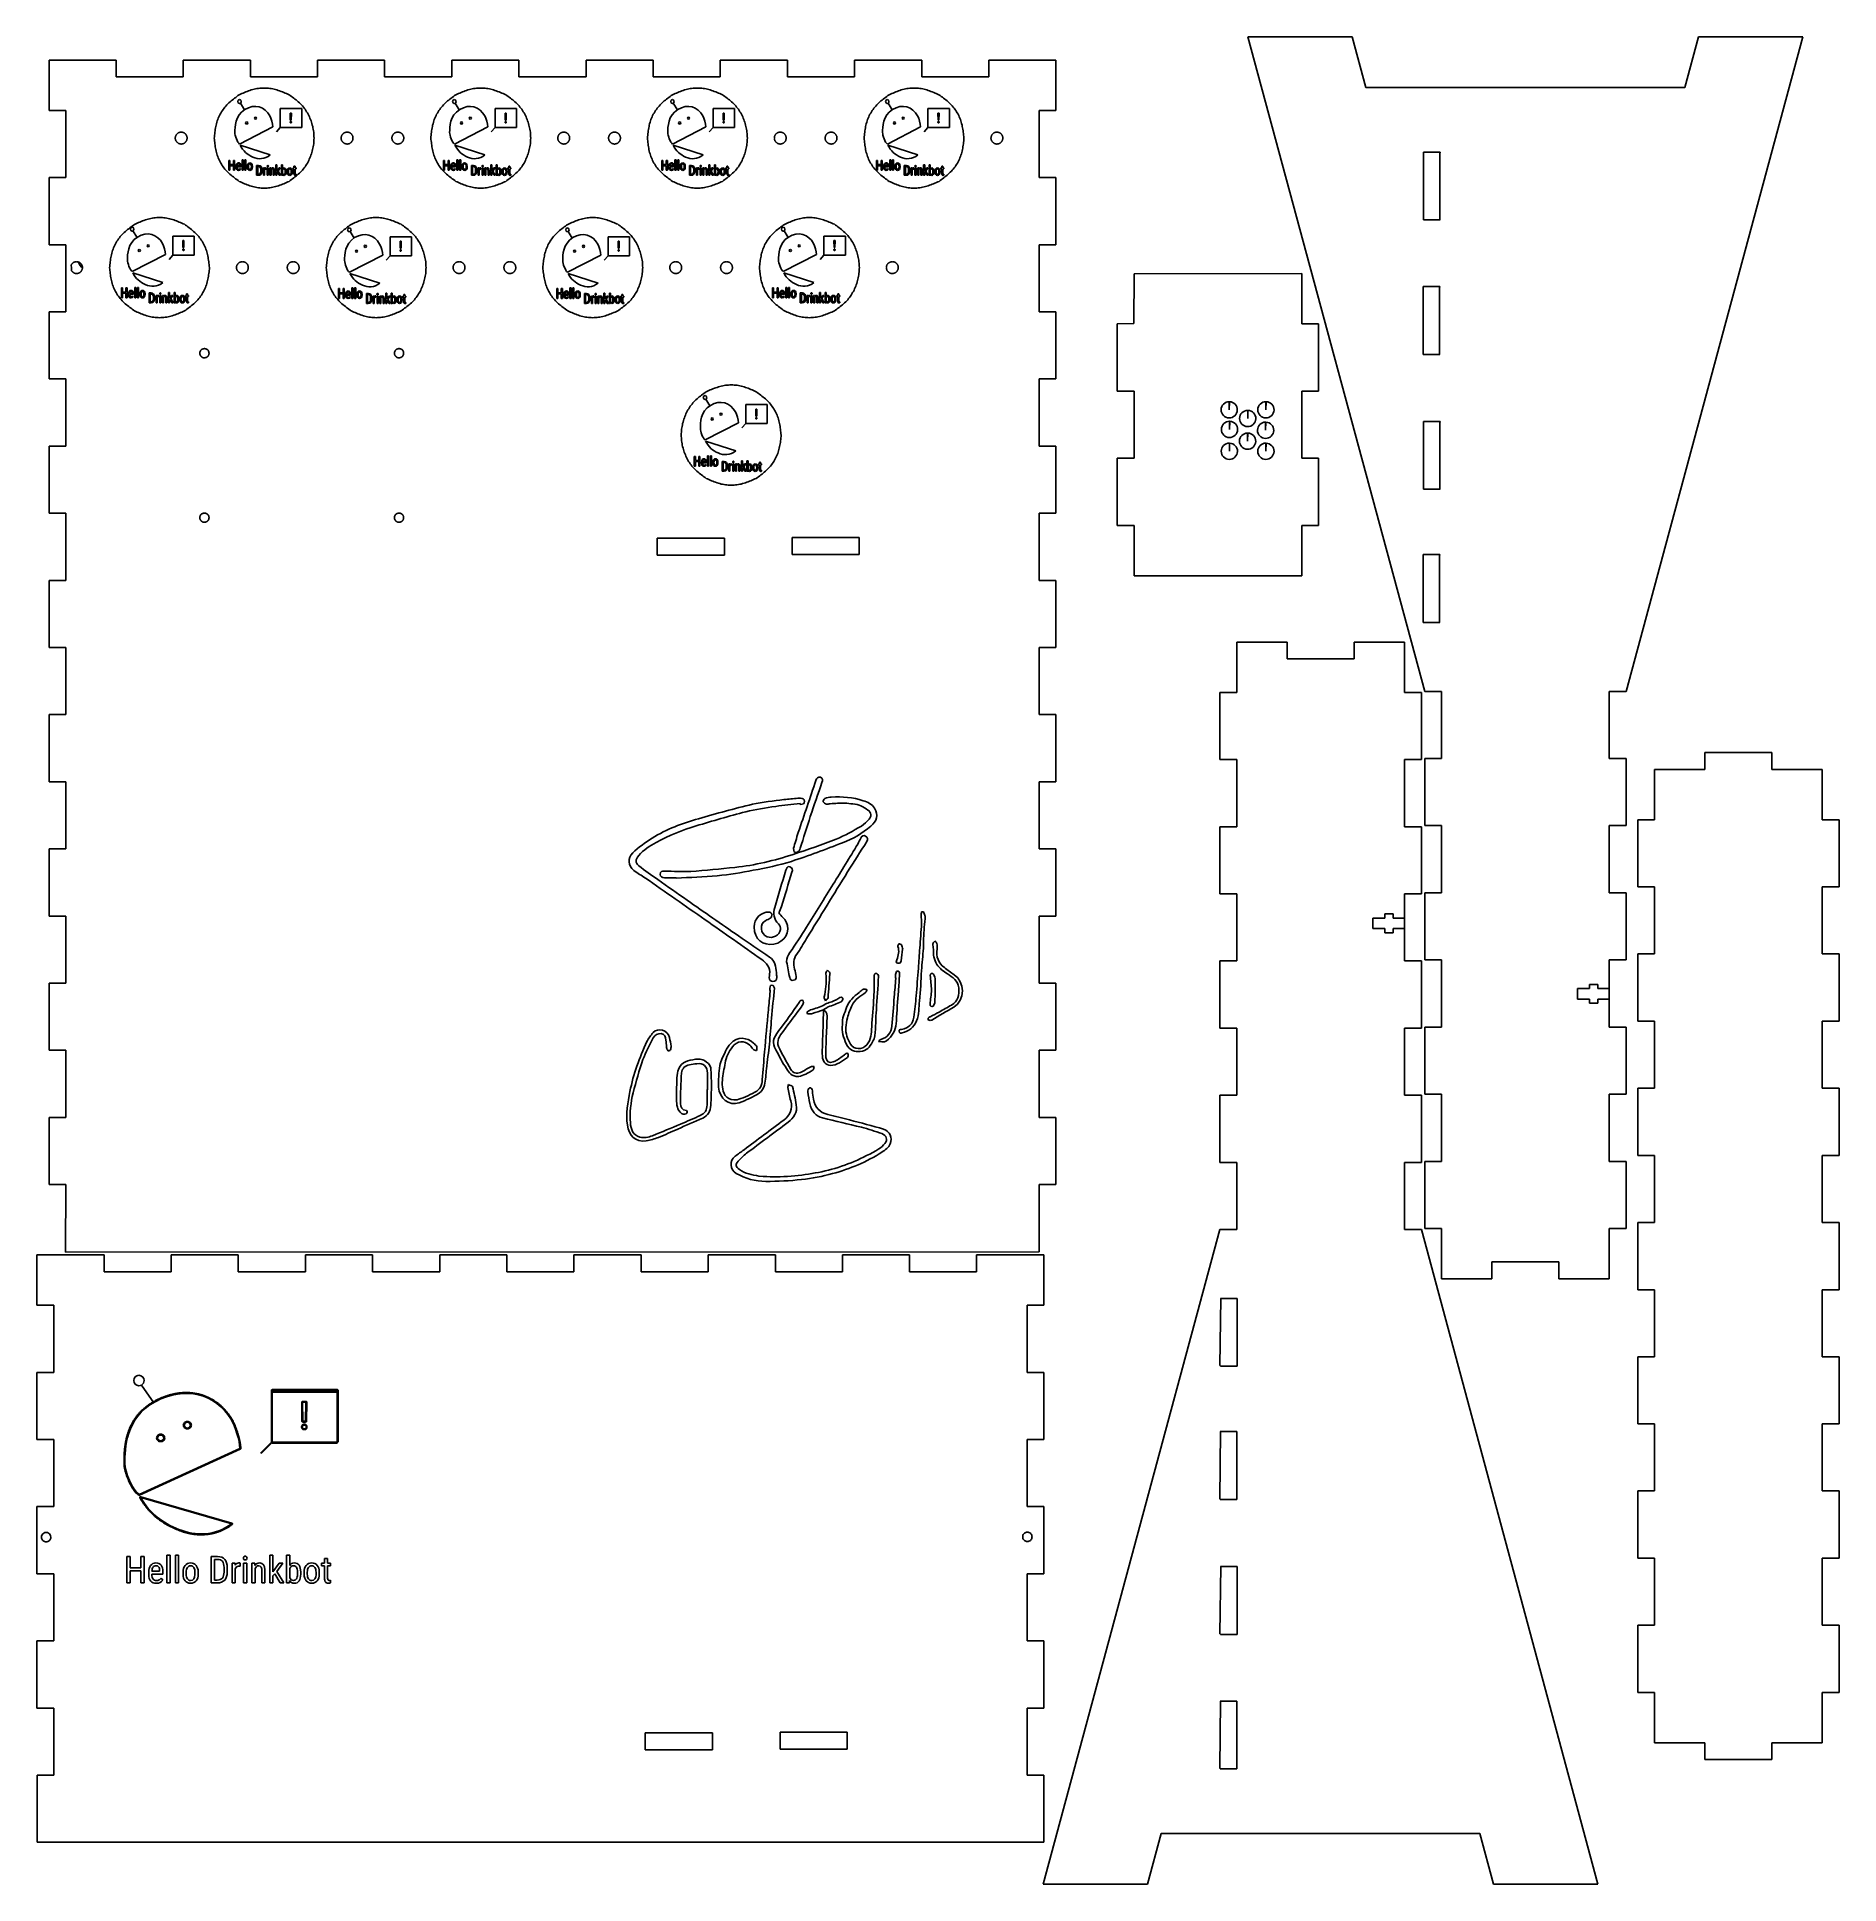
# Model space of a CAD drawing. Extents: x 594 to 1131, y 303 to 853.
import ezdxf

# ---------------------------------------------------------------- set-up
doc = ezdxf.new("R2010")
doc.units = 0
doc.layers.get('0').update_dxf_attribs({"linetype": 'CONTINUOUS'})

msp = doc.modelspace()

# ---------------------------------------------------------------- linework, layer by layer
at = {"color": 7}
for p, q in [((986.097525, 853.2467), (955.008164, 853.2467)), ((955.008164, 853.2467), (1007.712052, 658.270532)), ((990.162557, 838.205878), (986.097525, 853.2467)), ((1067.718282, 658.270532), (1120.422197, 853.2467)), ((1089.248116, 853.2467), (1085.183164, 838.205878)), ((1120.422197, 853.2467), (1089.248116, 853.2467)), ((597.786628, 831.323625), (597.786628, 846.316372)), ((597.786628, 846.316372), (617.788705, 846.316372)), ((617.788705, 846.316372), (617.788705, 841.342311)), ((637.790782, 841.342311), (637.790782, 846.316372)), ((637.790782, 846.316372), (657.792858, 846.316372)), ((657.792858, 846.316372), (657.792858, 841.342311)), ((677.794961, 841.342311), (677.794961, 846.316372)), ((677.794961, 846.316372), (697.797038, 846.316372)), ((697.797038, 846.316372), (697.797038, 841.342311)), ((717.799115, 841.342311), (717.799115, 846.316372)), ((717.799115, 846.316372), (737.801191, 846.316372)), ((737.801191, 846.316372), (737.801191, 841.342311)), ((757.803268, 841.342311), (757.803268, 846.316372)), ((757.803268, 846.316372), (777.805345, 846.316372)), ((777.805345, 846.316372), (777.805345, 841.342311)), ((797.807448, 841.342311), (797.807448, 846.316372)), ((797.807448, 846.316372), (817.809525, 846.316372)), ((817.809525, 846.316372), (817.809525, 841.342311)), ((837.811601, 841.342311), (837.811601, 846.316372)), ((837.811601, 846.316372), (857.813678, 846.316372)), ((857.813678, 846.316372), (857.813678, 841.342311)), ((877.780486, 841.342311), (877.780486, 846.316372)), ((877.780486, 846.316372), (897.782562, 846.316372)), ((897.782562, 846.316372), (897.782562, 831.323625)), ((617.788705, 841.342311), (637.790782, 841.342311)), ((657.792858, 841.342311), (677.794961, 841.342311)), ((697.797038, 841.342311), (717.799115, 841.342311)), ((737.801191, 841.342311), (757.803268, 841.342311)), ((777.805345, 841.342311), (797.807448, 841.342311)), ((817.809525, 841.342311), (837.811601, 841.342311)), ((857.813678, 841.342311), (877.780486, 841.342311)), ((1085.183164, 838.205878), (990.162557, 838.205878)), ((602.795958, 831.323625), (597.786628, 831.323625)), ((602.795958, 811.321548), (602.795958, 831.323625)), ((897.782562, 831.323625), (892.808501, 831.323625)), ((892.808501, 831.323625), (892.808501, 811.321548)), ((1012.333344, 818.957441), (1007.323988, 818.957441)), ((1007.323988, 818.957441), (1007.323988, 818.710505)), ((1007.323988, 818.710505), (1007.323988, 798.708428)), ((1012.192215, 798.708428), (1012.192215, 818.710505)), ((1012.192215, 818.710505), (1012.333344, 818.710505)), ((1012.333344, 818.710505), (1012.333344, 818.957441)), ((597.786628, 791.319471), (597.786628, 811.321548)), ((597.786628, 811.321548), (602.795958, 811.321548)), ((892.808501, 811.321548), (897.782562, 811.321548)), ((897.782562, 811.321548), (897.782562, 791.319471)), ((1007.323988, 798.708428), (1012.333344, 798.708428)), ((1012.333344, 798.708428), (1012.192215, 798.708428)), ((602.795958, 791.319471), (597.786628, 791.319471)), ((602.795958, 771.317395), (602.795958, 791.319471)), ((897.782562, 791.319471), (892.808501, 791.319471)), ((892.808501, 791.319471), (892.808501, 771.317395)), ((921.086763, 782.688274), (921.036836, 767.9005)), ((971.074333, 782.730978), (921.086763, 782.688274)), ((971.074333, 767.728918), (971.074333, 782.730978)), ((1012.227511, 778.917992), (1007.25345, 778.917992)), ((1007.25345, 778.917992), (1007.25345, 778.671056)), ((1007.25345, 778.671056), (1007.25345, 758.66898)), ((1012.121678, 758.66898), (1012.121678, 778.671056)), ((1012.121678, 778.671056), (1012.227511, 778.671056)), ((1012.227511, 778.671056), (1012.227511, 778.917992)), ((597.786628, 751.350587), (597.786628, 771.317395)), ((597.786628, 771.317395), (602.795958, 771.317395)), ((892.808501, 771.317395), (897.782562, 771.317395)), ((897.782562, 771.317395), (897.782562, 751.350587)), ((921.036836, 767.9005), (916.077433, 767.728918)), ((916.077433, 767.728918), (916.077433, 747.726814)), ((976.083636, 767.728918), (971.074333, 767.728918)), ((976.083636, 747.726814), (976.083636, 767.728918)), ((1007.25345, 758.66898), (1012.227511, 758.66898)), ((1012.227511, 758.66898), (1012.121678, 758.66898)), ((602.795958, 751.350587), (597.786628, 751.350587)), ((602.795958, 731.34851), (602.795958, 751.350587)), ((897.782562, 751.350587), (892.808501, 751.350587)), ((892.808501, 751.350587), (892.808501, 731.34851)), ((916.077433, 747.726814), (921.086763, 747.726814)), ((921.086763, 747.726814), (921.086763, 727.724738)), ((949.448946, 744.578878), (949.448946, 742.157233)), ((949.448946, 742.157233), (949.533463, 744.577385)), ((960.383649, 744.578878), (960.383649, 742.157233)), ((960.383649, 742.157233), (960.468164, 744.577385)), ((971.074333, 727.724738), (971.074333, 747.726814)), ((971.074333, 747.726814), (976.083636, 747.726814)), ((949.533405, 738.736328), (949.533405, 736.314683)), ((949.533405, 736.314683), (949.617921, 738.734835)), ((954.958526, 741.991389), (954.958526, 739.569744)), ((954.958526, 739.569744), (955.043042, 741.989896)), ((960.299104, 738.486198), (960.299104, 736.064581)), ((960.299104, 736.064581), (960.38362, 738.484733)), ((1012.333344, 738.702172), (1007.323988, 738.702172)), ((1007.323988, 738.702172), (1007.323988, 738.455236)), ((1007.323988, 738.455236), (1007.323988, 718.488455)), ((1012.192215, 718.488455), (1012.192215, 738.455236)), ((1012.192215, 738.455236), (1012.333344, 738.455236)), ((1012.333344, 738.455236), (1012.333344, 738.702172)), ((949.491204, 732.226208), (949.491204, 729.804592)), ((949.491204, 729.804592), (949.57572, 732.224743)), ((954.91624, 735.231137), (954.91624, 732.809492)), ((954.91624, 732.809492), (955.000756, 735.229674)), ((960.383649, 732.226208), (960.383649, 729.804592)), ((960.383649, 729.804592), (960.468164, 732.224743)), ((597.786628, 711.346434), (597.786628, 731.34851)), ((597.786628, 731.34851), (602.795958, 731.34851)), ((892.808501, 731.34851), (897.782562, 731.34851)), ((897.782562, 731.34851), (897.782562, 711.346434)), ((921.086763, 727.724738), (916.077433, 727.724738)), ((916.077433, 727.724738), (916.077433, 707.722661)), ((976.083636, 727.724738), (971.074333, 727.724738)), ((976.083636, 707.722661), (976.083636, 727.724738)), ((1007.323988, 718.488455), (1012.333344, 718.488455)), ((1012.333344, 718.488455), (1012.192215, 718.488455)), ((602.795958, 711.346434), (597.786628, 711.346434)), ((602.795958, 691.344357), (602.795958, 711.346434)), ((897.782562, 711.346434), (892.808501, 711.346434)), ((892.808501, 711.346434), (892.808501, 691.344357)), ((916.077433, 707.722661), (921.086763, 707.722661)), ((921.086763, 707.722661), (921.086763, 692.729941)), ((971.074333, 692.729914), (971.074333, 707.722661)), ((971.074333, 707.722661), (976.083636, 707.722661)), ((799.036852, 703.902554), (779.034776, 703.902554)), ((779.034776, 703.902554), (779.034776, 698.893224)), ((799.036852, 698.893224), (799.036852, 703.902554)), ((839.225394, 704.093927), (819.223317, 704.093927)), ((819.223317, 704.093927), (819.223317, 699.084597)), ((819.223317, 699.084597), (839.225394, 699.084597)), ((839.225394, 699.084597), (839.225394, 704.093927)), ((1012.227511, 699.015519), (1007.25345, 699.015519)), ((1007.25345, 699.015519), (1007.25345, 698.803852)), ((1012.227511, 698.803852), (1012.227511, 699.015519)), ((779.034776, 698.893224), (799.036852, 698.893224)), ((1007.25345, 698.803852), (1007.25345, 678.801775)), ((1012.121678, 678.801775), (1012.121678, 698.803852)), ((1012.121678, 698.803852), (1012.227511, 698.803852)), ((597.786628, 671.34228), (597.786628, 691.344357)), ((597.786628, 691.344357), (602.795958, 691.344357)), ((892.808501, 691.344357), (897.782562, 691.344357)), ((897.782562, 691.344357), (897.782562, 671.34228)), ((921.086763, 692.729941), (971.074333, 692.729914)), ((1007.25345, 678.801775), (1012.227511, 678.801775)), ((1012.227511, 678.801775), (1012.121678, 678.801775)), ((966.702906, 672.957209), (951.710159, 672.957209)), ((951.710159, 672.957209), (951.710159, 657.929193)), ((966.702906, 667.947853), (966.702906, 672.957209)), ((1001.697729, 672.957209), (986.704982, 672.957209)), ((986.704982, 672.957209), (986.704982, 667.947853)), ((1001.697729, 657.929193), (1001.697729, 672.957209)), ((602.795958, 671.34228), (597.786628, 671.34228)), ((602.795958, 651.340204), (602.795958, 671.34228)), ((897.782562, 671.34228), (892.808501, 671.34228)), ((892.808501, 671.34228), (892.808501, 651.340204)), ((986.704982, 667.947853), (966.702906, 667.947853)), ((951.710159, 657.929193), (946.700829, 657.929193)), ((946.700829, 657.929193), (946.700829, 637.962385)), ((1006.707085, 657.929193), (1001.697729, 657.929193)), ((1006.707085, 637.962385), (1006.707085, 657.929193)), ((1007.712052, 658.270532), (1012.721382, 658.270532)), ((1012.721382, 658.270532), (1012.721382, 638.268455)), ((1062.708953, 638.268455), (1062.708953, 658.270532)), ((1062.708953, 658.270532), (1067.718282, 658.270532)), ((597.786628, 631.338127), (597.786628, 651.340204)), ((597.786628, 651.340204), (602.795958, 651.340204)), ((892.808501, 651.340204), (897.782562, 651.340204)), ((897.782562, 651.340204), (897.782562, 631.338127)), ((1111.167001, 640.036212), (1091.164925, 640.036212)), ((1091.164925, 640.036212), (1091.164925, 635.026882)), ((1111.167001, 635.026882), (1111.167001, 640.036212)), ((946.700829, 637.962385), (951.710159, 637.962385)), ((951.710159, 637.962385), (951.710159, 617.960309)), ((1001.697729, 617.960309), (1001.697729, 637.962385)), ((1001.697729, 637.962385), (1006.707085, 637.962385)), ((1012.721382, 638.268455), (1007.712052, 638.268455)), ((1007.712052, 638.268455), (1007.712052, 618.266379)), ((1067.718282, 638.268455), (1062.708953, 638.268455)), ((1067.718282, 618.266379), (1067.718282, 638.268455)), ((1091.164925, 635.026882), (1076.172178, 635.026882)), ((1076.172178, 635.026882), (1076.172178, 620.034135)), ((1126.159748, 635.026856), (1111.167001, 635.026882)), ((1126.159748, 620.034135), (1126.159748, 635.026856)), ((602.795958, 631.338127), (597.786628, 631.338127)), ((602.795958, 611.336024), (602.795958, 631.338127)), ((897.782562, 631.338127), (892.808501, 631.338127)), ((892.808501, 631.338127), (892.808501, 611.336024)), ((951.710159, 617.960309), (946.700829, 617.960309)), ((946.700829, 617.960309), (946.700829, 597.958232)), ((1006.707085, 617.960309), (1001.697729, 617.960309)), ((1006.707085, 597.958232), (1006.707085, 617.960309)), ((1007.712052, 618.266379), (1012.721382, 618.266379)), ((1012.721382, 618.266379), (1012.721382, 598.264302)), ((1062.708953, 598.264302), (1062.708953, 618.266379)), ((1062.708953, 618.266379), (1067.718282, 618.266379)), ((1076.172178, 620.034135), (1071.162848, 620.034135)), ((1071.162848, 620.034135), (1071.162848, 600.032059)), ((1131.169078, 620.034135), (1126.159748, 620.034135)), ((1131.169078, 600.032059), (1131.169078, 620.034135)), ((597.786628, 591.333947), (597.786628, 611.336024)), ((597.786628, 611.336024), (602.795958, 611.336024)), ((892.808501, 611.336024), (897.782562, 611.336024)), ((897.782562, 611.336024), (897.782562, 591.333947)), ((1071.162848, 600.032059), (1076.172178, 600.032059)), ((1076.172178, 600.032059), (1076.172178, 580.029982)), ((1126.159748, 580.029982), (1126.159748, 600.032059)), ((1126.159748, 600.032059), (1131.169078, 600.032059)), ((946.700829, 597.958232), (951.710159, 597.958232)), ((951.710159, 597.958232), (951.710159, 577.956155)), ((1001.697729, 577.956155), (1001.697729, 597.958232)), ((1001.697729, 597.958232), (1006.707085, 597.958232)), ((1012.721382, 598.264302), (1007.712052, 598.264302)), ((1007.712052, 598.264302), (1007.712052, 578.262225)), ((1067.718282, 598.264302), (1062.708953, 598.264302)), ((1067.718282, 578.262225), (1067.718282, 598.264302)), ((602.795958, 591.333947), (597.786628, 591.333947)), ((602.795958, 571.33187), (602.795958, 591.333947)), ((897.782562, 591.333947), (892.808501, 591.333947)), ((892.808501, 591.333947), (892.808501, 571.33187)), ((992.224379, 587.602919), (992.251128, 590.702936)), ((992.251128, 590.702936), (995.809456, 590.702936)), ((995.809456, 590.702936), (995.809456, 591.952934)), ((995.809456, 591.952934), (998.309451, 591.952934)), ((998.309451, 591.952934), (998.309451, 590.702936)), ((998.309451, 590.702936), (1001.773535, 590.702936)), ((995.809456, 587.602919), (992.224379, 587.602919)), ((995.809456, 586.352922), (995.809456, 587.602919)), ((998.309451, 586.352922), (995.809456, 586.352922)), ((1001.675216, 587.602919), (998.309451, 587.602919)), ((998.309451, 587.602919), (998.309451, 586.352922)), ((951.710159, 577.956155), (946.700829, 577.956155)), ((946.700829, 577.956155), (946.700829, 557.954079)), ((1006.707085, 577.956155), (1001.697729, 577.956155)), ((1006.707085, 557.954079), (1006.707085, 577.956155)), ((1007.712052, 578.262225), (1012.721382, 578.262225)), ((1012.721382, 578.262225), (1012.721382, 558.260149)), ((1062.708953, 558.260149), (1062.708953, 578.262225)), ((1062.708953, 578.262225), (1067.718282, 578.262225)), ((1076.172178, 580.029982), (1071.162848, 580.029982)), ((1071.162848, 580.029982), (1071.162848, 560.027879)), ((1131.169078, 580.029982), (1126.159748, 580.029982)), ((1131.169078, 560.027879), (1131.169078, 580.029982)), ((597.786628, 551.329794), (597.786628, 571.33187)), ((597.786628, 571.33187), (602.795958, 571.33187)), ((892.808501, 571.33187), (897.782562, 571.33187)), ((897.782562, 571.33187), (897.782562, 551.329794)), ((1053.224379, 566.602919), (1053.251128, 569.702936)), ((1053.251128, 569.702936), (1056.809456, 569.702936)), ((1056.809456, 569.702936), (1056.809456, 570.952934)), ((1056.809456, 570.952934), (1059.309451, 570.952934)), ((1059.309451, 570.952934), (1059.309451, 569.702936)), ((1059.309451, 569.702936), (1062.773535, 569.702936)), ((1056.809456, 566.602919), (1053.224379, 566.602919)), ((1056.809456, 565.352922), (1056.809456, 566.602919)), ((1059.309451, 565.352922), (1056.809456, 565.352922)), ((1062.675216, 566.602919), (1059.309451, 566.602919)), ((1059.309451, 566.602919), (1059.309451, 565.352922)), ((946.700829, 557.954079), (951.710159, 557.954079)), ((951.710159, 557.954079), (951.710159, 537.951976)), ((1001.697729, 537.951976), (1001.697729, 557.954079)), ((1001.697729, 557.954079), (1006.707085, 557.954079)), ((1012.721382, 558.260149), (1007.712052, 558.260149)), ((1007.712052, 558.260149), (1007.712052, 538.258072)), ((1067.718282, 558.260149), (1062.708953, 558.260149)), ((1067.718282, 538.258072), (1067.718282, 558.260149)), ((1071.162848, 560.027879), (1076.172178, 560.027879)), ((1076.172178, 560.027879), (1076.172178, 540.025802)), ((1126.159748, 540.025802), (1126.159748, 560.027879)), ((1126.159748, 560.027879), (1131.169078, 560.027879)), ((602.795958, 551.329794), (597.786628, 551.329794)), ((602.795958, 531.327717), (602.795958, 551.329794)), ((897.782562, 551.329794), (892.808501, 551.329794)), ((892.808501, 551.329794), (892.808501, 531.327717)), ((1076.172178, 540.025802), (1071.162848, 540.025802)), ((1071.162848, 540.025802), (1071.162848, 520.023723)), ((1131.169078, 540.025802), (1126.159748, 540.025802)), ((1131.169078, 520.023723), (1131.169078, 540.025802)), ((951.710159, 537.951976), (946.700829, 537.951976)), ((946.700829, 537.951976), (946.700829, 517.949901)), ((1006.707085, 537.951976), (1001.697729, 537.951976)), ((1006.707085, 517.949901), (1006.707085, 537.951976)), ((1007.712052, 538.258072), (1012.721382, 538.258072)), ((1012.721382, 538.258072), (1012.721382, 518.255987)), ((1062.708953, 518.255987), (1062.708953, 538.258072)), ((1062.708953, 538.258072), (1067.718282, 538.258072)), ((597.786628, 511.32564), (597.786628, 531.327717)), ((597.786628, 531.327717), (602.795958, 531.327717)), ((892.808501, 531.327717), (897.782562, 531.327717)), ((897.782562, 531.327717), (897.782562, 511.32564)), ((946.700829, 517.949901), (951.710159, 517.949901)), ((951.710159, 517.949901), (951.710159, 497.947833)), ((1001.697729, 497.947833), (1001.697729, 517.949901)), ((1001.697729, 517.949901), (1006.707085, 517.949901)), ((1012.721382, 518.255987), (1007.712052, 518.255987)), ((1007.712052, 518.255987), (1007.712052, 498.253905)), ((1067.718282, 518.255987), (1062.708953, 518.255987)), ((1067.718282, 498.253905), (1067.718282, 518.255987)), ((1071.162848, 520.023723), (1076.172178, 520.023723)), ((1076.172178, 520.023723), (1076.172178, 500.021651)), ((1126.159748, 500.021651), (1126.159748, 520.023723)), ((1126.159748, 520.023723), (1131.169078, 520.023723)), ((602.786628, 511.32564), (597.786628, 511.32564)), ((602.654336, 491.198628), (602.786628, 511.32564)), ((897.782562, 511.32564), (892.808501, 511.32564)), ((892.808501, 511.32564), (892.808501, 491.323564)), ((946.700829, 497.947833), (893.99694, 302.93638)), ((951.710159, 497.947833), (946.700829, 497.947833)), ((1006.707059, 497.947833), (1001.697729, 497.947833)), ((1059.326255, 302.93638), (1006.707059, 497.947833)), ((1007.712052, 498.253905), (1012.721382, 498.253905)), ((1012.721382, 498.253905), (1012.721382, 483.261164)), ((1062.708953, 483.261164), (1062.708953, 498.253905)), ((1062.708953, 498.253905), (1067.718282, 498.253905)), ((1076.172178, 500.021651), (1071.162848, 500.021651)), ((1071.162848, 500.021651), (1071.162848, 480.01957)), ((1131.169078, 500.021651), (1126.159748, 500.021651)), ((1131.169078, 480.01957), (1131.169078, 500.021651)), ((614.188916, 490.372713), (594.186839, 490.372713)), ((594.186839, 490.372713), (594.186839, 475.379966)), ((892.808501, 491.323564), (602.654336, 491.198628)), ((614.188916, 485.363357), (614.188916, 490.372713)), ((654.193069, 490.372713), (634.190993, 490.372713)), ((634.190993, 490.372713), (634.190993, 485.363357)), ((654.193069, 485.363357), (654.193069, 490.372713)), ((694.197249, 490.372713), (674.195172, 490.372713)), ((674.195172, 490.372713), (674.195172, 485.363357)), ((694.197249, 485.363357), (694.197249, 490.372713)), ((734.201402, 490.372713), (714.199326, 490.372713)), ((714.199326, 490.372713), (714.199326, 485.363357)), ((734.201402, 485.363357), (734.201402, 490.372713)), ((774.205556, 490.372713), (754.203479, 490.372713)), ((754.203479, 490.372713), (754.203479, 485.363357)), ((774.205556, 485.363357), (774.205556, 490.372713)), ((814.209736, 490.372713), (794.207659, 490.372713)), ((794.207659, 490.372713), (794.207659, 485.363357)), ((814.209736, 485.363357), (814.209736, 490.372713)), ((854.213889, 490.372713), (834.211812, 490.372713)), ((834.211812, 490.372713), (834.211812, 485.363357)), ((854.213889, 485.363357), (854.213889, 490.372713)), ((894.182773, 490.372713), (874.180697, 490.372713)), ((874.180697, 490.372713), (874.180697, 485.363357)), ((894.182773, 475.379966), (894.182773, 490.372713)), ((634.190993, 485.363357), (614.188916, 485.363357)), ((674.195172, 485.363357), (654.193069, 485.363357)), ((714.199326, 485.363357), (694.197249, 485.363357)), ((754.203479, 485.363357), (734.201402, 485.363357)), ((794.207659, 485.363357), (774.205556, 485.363357)), ((834.211812, 485.363357), (814.209736, 485.363357)), ((874.180697, 485.363357), (854.213889, 485.363357)), ((1027.714129, 483.261164), (1027.714129, 488.270507)), ((1027.714129, 488.270507), (1047.716206, 488.270507)), ((1047.716206, 488.270507), (1047.716206, 483.261164)), ((1012.721382, 483.261164), (1027.714129, 483.261164)), ((1047.716206, 483.261164), (1062.708953, 483.261164)), ((1071.162848, 480.01957), (1076.172178, 480.01957)), ((1076.172178, 480.01957), (1076.172178, 460.017498)), ((1126.159748, 460.017498), (1126.159748, 480.01957)), ((1126.159748, 480.01957), (1131.169078, 480.01957)), ((594.186839, 475.379966), (599.196169, 475.379966)), ((599.196169, 475.379966), (599.196169, 455.37789)), ((889.208712, 455.37789), (889.208712, 475.379966)), ((889.208712, 475.379966), (894.182773, 475.379966)), ((946.937287, 477.4166), (946.700591, 457.414515)), ((951.805515, 477.4166), (946.831454, 477.4166)), ((946.831454, 477.4166), (946.937287, 477.4166)), ((951.805515, 457.414515), (951.805515, 477.4166)), ((946.700591, 457.414515), (946.831454, 457.414515)), ((946.831454, 457.414515), (946.831454, 457.202854)), ((946.831454, 457.202854), (951.805515, 457.202854)), ((951.805515, 457.202854), (951.805515, 457.414515)), ((1076.172178, 460.017498), (1071.162848, 460.017498)), ((1071.162848, 460.017498), (1071.162848, 440.015411)), ((1131.169078, 460.017498), (1126.159748, 460.017498)), ((1131.169078, 440.015411), (1131.169078, 460.017498)), ((599.196169, 455.37789), (594.186839, 455.37789)), ((594.186839, 455.37789), (594.186839, 435.375813)), ((894.182773, 455.37789), (889.208712, 455.37789)), ((894.182773, 435.375813), (894.182773, 455.37789)), ((594.186839, 435.375813), (599.196169, 435.375813)), ((599.196169, 435.375813), (599.196169, 415.373736)), ((889.208712, 415.373736), (889.208712, 435.375813)), ((889.208712, 435.375813), (894.182773, 435.375813)), ((946.866723, 437.729936), (946.700591, 417.727851)), ((951.73495, 437.729936), (946.725594, 437.729936)), ((946.725594, 437.729936), (946.866723, 437.729936)), ((951.73495, 417.727851), (951.73495, 437.729936)), ((1071.162848, 440.015411), (1076.172178, 440.015411)), ((1076.172178, 440.015411), (1076.172178, 420.048608)), ((1126.159748, 420.048608), (1126.159748, 440.015411)), ((1126.159748, 440.015411), (1131.169078, 440.015411)), ((1076.172178, 420.048608), (1071.162848, 420.048608)), ((1071.162848, 420.048608), (1071.162848, 400.046537)), ((1131.169078, 420.048608), (1126.159748, 420.048608)), ((1131.169078, 400.046537), (1131.169078, 420.048608)), ((599.196169, 415.373736), (594.186839, 415.373736)), ((594.186839, 415.373736), (594.186839, 395.371633)), ((894.182773, 415.373736), (889.208712, 415.373736)), ((894.182773, 395.371633), (894.182773, 415.373736)), ((946.700591, 417.727851), (946.725726, 417.727851)), ((946.725726, 417.727851), (946.725594, 417.516187)), ((946.725594, 417.516187), (951.73495, 417.516187)), ((951.73495, 417.516187), (951.73495, 417.727851)), ((946.937287, 397.514106), (946.700591, 377.512042)), ((951.805515, 397.514106), (946.831454, 397.514106)), ((946.831454, 397.514106), (946.937287, 397.514106)), ((951.805515, 377.512042), (951.805515, 397.514106)), ((1071.162848, 400.046537), (1076.172178, 400.046537)), ((1076.172178, 400.046537), (1076.172178, 380.04446)), ((1126.159748, 380.04446), (1126.159748, 400.046537)), ((1126.159748, 400.046537), (1131.169078, 400.046537)), ((594.186839, 395.371633), (599.196169, 395.371633)), ((599.196169, 395.371633), (599.196169, 375.369556)), ((889.208712, 375.369556), (889.208712, 395.371633)), ((889.208712, 395.371633), (894.182773, 395.371633)), ((1076.172178, 380.04446), (1071.162848, 380.04446)), ((1071.162848, 380.04446), (1071.162848, 360.042378)), ((1131.169078, 380.04446), (1126.159748, 380.04446)), ((1131.169078, 360.042378), (1131.169078, 380.04446)), ((599.196169, 375.369556), (594.186839, 375.369556)), ((594.186839, 375.369556), (594.186839, 355.367506)), ((894.182773, 375.369556), (889.208712, 375.369556)), ((894.182773, 355.367506), (894.182773, 375.369556)), ((946.700591, 377.512042), (946.831454, 377.512042)), ((946.831454, 377.512042), (946.831454, 377.300367)), ((946.831454, 377.300367), (951.805515, 377.300367)), ((951.805515, 377.300367), (951.805515, 377.512042)), ((1071.162848, 360.042378), (1076.172178, 360.042378)), ((1076.172178, 360.042378), (1076.172178, 345.021768)), ((1126.159748, 345.04964), (1126.159748, 360.042378)), ((1126.159748, 360.042378), (1131.169078, 360.042378)), ((594.186839, 355.367506), (599.196169, 355.367506)), ((599.196169, 355.367506), (599.196169, 335.400672)), ((889.279647, 335.400328), (889.208712, 355.367506)), ((889.208712, 355.367506), (894.182773, 355.367506)), ((946.866723, 357.47467), (946.700591, 337.472604)), ((951.73495, 357.47467), (946.725594, 357.47467)), ((946.725594, 357.47467), (946.866723, 357.47467)), ((951.73495, 337.472604), (951.73495, 357.47467)), ((795.437063, 347.958895), (775.434987, 347.958895)), ((775.434987, 347.958895), (775.434987, 342.949565)), ((795.437063, 342.949565), (795.437063, 347.958895)), ((835.625605, 348.150268), (815.623528, 348.150268)), ((815.623528, 348.150268), (815.623528, 343.140938)), ((835.625605, 343.140938), (835.625605, 348.150268)), ((775.434987, 342.949565), (795.437063, 342.949565)), ((815.623528, 343.140938), (835.625605, 343.140938)), ((1076.172178, 345.021768), (1091.167068, 345.04964)), ((1091.167068, 345.04964), (1091.164422, 340.040297)), ((1111.167001, 340.040297), (1111.167001, 345.04964)), ((1111.167001, 345.04964), (1126.159748, 345.04964)), ((946.700591, 337.472604), (946.725726, 337.472604)), ((946.725726, 337.472604), (946.725594, 337.260932)), ((946.725594, 337.260932), (951.73495, 337.260932)), ((951.73495, 337.260932), (951.73495, 337.472604)), ((1091.164422, 340.040297), (1111.167001, 340.040297)), ((599.196169, 335.400672), (594.222294, 335.386385)), ((594.222294, 335.386385), (594.222294, 315.384281)), ((894.253708, 335.400328), (889.279647, 335.400328)), ((894.253708, 315.398251), (894.253708, 335.400328)), ((594.222294, 315.384281), (599.231623, 315.384281)), ((599.231623, 315.384281), (889.208739, 315.398304)), ((889.208739, 315.398304), (894.253708, 315.398251)), ((925.086302, 302.93638), (929.151255, 317.977196)), ((929.151255, 317.977196), (1024.171861, 317.977196)), ((1024.171861, 317.977196), (1028.236893, 302.93638)), ((893.99694, 302.93638), (925.086302, 302.93638)), ((1028.236893, 302.93638), (1059.326255, 302.93638))]:
    msp.add_line(p, q, dxfattribs=at)
at = {"color": 0}
for p, q in [((654.804094, 833.478218), (656.006933, 831.50592)), ((656.006933, 831.50592), (654.804094, 833.478218)), ((666.688224, 831.888481), (673.085804, 831.888481)), ((666.688224, 826.229636), (666.688224, 831.888481)), ((666.688224, 831.888481), (673.085802, 831.888481)), ((666.688224, 826.229636), (666.688224, 831.888481)), ((673.085802, 831.888481), (673.085802, 826.229636)), ((673.085804, 831.888481), (673.085804, 826.229636)), ((718.804094, 833.478218), (720.006933, 831.50592)), ((720.006933, 831.50592), (718.804094, 833.478218)), ((730.688224, 831.888481), (737.085804, 831.888481)), ((730.688224, 826.229636), (730.688224, 831.888481)), ((730.688224, 831.888481), (737.085802, 831.888481)), ((730.688224, 826.229636), (730.688224, 831.888481)), ((737.085802, 831.888481), (737.085802, 826.229636)), ((737.085804, 831.888481), (737.085804, 826.229636)), ((783.804094, 833.478218), (785.006933, 831.50592)), ((785.006933, 831.50592), (783.804094, 833.478218)), ((795.688224, 831.888481), (802.085804, 831.888481)), ((795.688224, 826.229636), (795.688224, 831.888481)), ((795.688224, 831.888481), (802.085802, 831.888481)), ((795.688224, 826.229636), (795.688224, 831.888481)), ((802.085802, 831.888481), (802.085802, 826.229636)), ((802.085804, 831.888481), (802.085804, 826.229636)), ((847.804094, 833.478218), (849.006933, 831.50592)), ((849.006933, 831.50592), (847.804094, 833.478218)), ((859.688224, 831.888481), (866.085804, 831.888481)), ((859.688224, 826.229636), (859.688224, 831.888481)), ((859.688224, 831.888481), (866.085802, 831.888481)), ((859.688224, 826.229636), (859.688224, 831.888481)), ((866.085802, 831.888481), (866.085802, 826.229636)), ((866.085804, 831.888481), (866.085804, 826.229636)), ((664.499478, 826.455542), (654.586769, 821.340505)), ((666.688224, 826.229636), (665.540445, 824.937506)), ((673.085804, 826.229636), (666.688224, 826.229636)), ((673.085802, 826.229636), (666.688224, 826.229636)), ((669.99858, 830.570227), (669.666563, 830.570227)), ((669.666563, 830.570227), (669.689768, 828.470265)), ((669.689768, 828.470265), (669.973589, 828.470265)), ((669.973589, 828.470265), (669.99858, 830.570227)), ((728.499478, 826.455542), (718.586769, 821.340505)), ((730.688224, 826.229636), (729.540445, 824.937506)), ((737.085804, 826.229636), (730.688224, 826.229636)), ((737.085802, 826.229636), (730.688224, 826.229636)), ((733.99858, 830.570227), (733.666563, 830.570227)), ((733.666563, 830.570227), (733.689768, 828.470265)), ((733.689768, 828.470265), (733.973589, 828.470265)), ((733.973589, 828.470265), (733.99858, 830.570227)), ((793.499478, 826.455542), (783.586769, 821.340505)), ((795.688224, 826.229636), (794.540445, 824.937506)), ((802.085804, 826.229636), (795.688224, 826.229636)), ((802.085802, 826.229636), (795.688224, 826.229636)), ((798.99858, 830.570227), (798.666563, 830.570227)), ((798.666563, 830.570227), (798.689768, 828.470265)), ((798.689768, 828.470265), (798.973589, 828.470265)), ((798.973589, 828.470265), (798.99858, 830.570227)), ((857.499478, 826.455542), (847.586769, 821.340505)), ((859.688224, 826.229636), (858.540445, 824.937506)), ((866.085804, 826.229636), (859.688224, 826.229636)), ((866.085802, 826.229636), (859.688224, 826.229636)), ((862.99858, 830.570227), (862.666563, 830.570227)), ((862.666563, 830.570227), (862.689768, 828.470265)), ((862.689768, 828.470265), (862.973589, 828.470265)), ((862.973589, 828.470265), (862.99858, 830.570227)), ((654.724265, 820.992045), (663.689069, 818.091033)), ((718.724265, 820.992045), (727.689069, 818.091033)), ((783.724265, 820.992045), (792.689069, 818.091033)), ((847.724265, 820.992045), (856.689069, 818.091033)), ((651.677457, 816.465081), (651.350795, 816.465081)), ((651.350795, 816.465081), (651.350795, 813.539201)), ((651.677457, 815.207113), (651.677457, 816.465081)), ((652.72349, 815.207113), (651.677457, 815.207113)), ((651.677457, 813.539201), (651.677457, 814.891616)), ((651.677457, 814.891616), (652.72349, 814.891616)), ((653.051937, 816.465081), (652.72349, 816.465081)), ((652.72349, 816.465081), (652.72349, 815.207113)), ((652.72349, 814.891616), (652.72349, 813.539201)), ((653.051937, 813.539201), (653.051937, 816.465081)), ((653.514262, 814.714777), (653.514262, 814.451529)), ((653.828429, 814.469614), (653.828429, 814.519853)), ((653.828429, 814.519853), (654.906592, 814.519853)), ((654.59064, 814.825302), (653.830214, 814.825302)), ((654.59064, 814.87353), (654.59064, 814.825302)), ((654.906592, 814.519853), (654.906592, 814.752958)), ((655.625962, 816.625843), (655.310011, 816.625843)), ((655.310011, 816.625843), (655.310011, 813.539201)), ((655.625962, 813.539201), (655.625962, 816.625843)), ((656.463146, 816.625843), (656.147194, 816.625843)), ((656.147194, 816.625843), (656.147194, 813.539201)), ((656.463146, 813.539201), (656.463146, 816.625843)), ((656.89334, 814.726835), (656.89334, 814.48971)), ((657.209292, 814.521862), (657.209292, 814.728844)), ((658.071465, 814.726835), (658.071465, 814.481671)), ((658.387417, 814.521862), (658.387417, 814.750949)), ((660.255526, 814.961152), (659.636118, 814.961152)), ((659.636118, 814.961152), (659.636118, 812.035272)), ((659.96278, 812.350768), (659.96278, 814.645655)), ((659.96278, 814.645655), (660.255526, 814.645655)), ((665.714174, 815.121914), (665.398222, 815.121914)), ((665.398222, 815.121914), (665.398222, 812.035272)), ((665.714174, 813.275153), (665.714174, 815.121914)), ((667.359979, 815.121914), (667.045812, 815.121914)), ((667.045812, 815.121914), (667.045812, 812.035272)), ((667.359979, 813.970452), (667.359979, 815.121914)), ((670.781898, 814.736084), (670.781898, 814.209586)), ((671.096065, 814.736084), (670.781898, 814.736084)), ((671.096065, 814.209586), (671.096065, 814.736084)), ((715.677457, 816.465081), (715.350795, 816.465081)), ((715.350795, 816.465081), (715.350795, 813.539201)), ((715.677457, 815.207113), (715.677457, 816.465081)), ((716.72349, 815.207113), (715.677457, 815.207113)), ((715.677457, 813.539201), (715.677457, 814.891616)), ((715.677457, 814.891616), (716.72349, 814.891616)), ((717.051937, 816.465081), (716.72349, 816.465081)), ((716.72349, 816.465081), (716.72349, 815.207113)), ((716.72349, 814.891616), (716.72349, 813.539201)), ((717.051937, 813.539201), (717.051937, 816.465081)), ((717.514262, 814.714777), (717.514262, 814.451529)), ((717.828429, 814.469614), (717.828429, 814.519853)), ((717.828429, 814.519853), (718.906592, 814.519853)), ((718.59064, 814.825302), (717.830214, 814.825302)), ((718.59064, 814.87353), (718.59064, 814.825302)), ((718.906592, 814.519853), (718.906592, 814.752958)), ((719.625962, 816.625843), (719.310011, 816.625843)), ((719.310011, 816.625843), (719.310011, 813.539201)), ((719.625962, 813.539201), (719.625962, 816.625843)), ((720.463146, 816.625843), (720.147194, 816.625843)), ((720.147194, 816.625843), (720.147194, 813.539201)), ((720.463146, 813.539201), (720.463146, 816.625843)), ((720.89334, 814.726835), (720.89334, 814.48971)), ((721.209292, 814.521862), (721.209292, 814.728844)), ((722.071465, 814.726835), (722.071465, 814.481671)), ((722.387417, 814.521862), (722.387417, 814.750949)), ((724.255526, 814.961152), (723.636118, 814.961152)), ((723.636118, 814.961152), (723.636118, 812.035272)), ((723.96278, 812.350768), (723.96278, 814.645655)), ((723.96278, 814.645655), (724.255526, 814.645655)), ((729.714174, 815.121914), (729.398222, 815.121914)), ((729.398222, 815.121914), (729.398222, 812.035272)), ((729.714174, 813.275153), (729.714174, 815.121914)), ((731.359979, 815.121914), (731.045812, 815.121914)), ((731.045812, 815.121914), (731.045812, 812.035272)), ((731.359979, 813.970452), (731.359979, 815.121914)), ((734.781898, 814.736084), (734.781898, 814.209586)), ((735.096065, 814.736084), (734.781898, 814.736084)), ((735.096065, 814.209586), (735.096065, 814.736084)), ((780.677457, 816.465081), (780.350795, 816.465081)), ((780.350795, 816.465081), (780.350795, 813.539201)), ((780.677457, 815.207113), (780.677457, 816.465081)), ((781.72349, 815.207113), (780.677457, 815.207113)), ((780.677457, 813.539201), (780.677457, 814.891616)), ((780.677457, 814.891616), (781.72349, 814.891616)), ((782.051937, 816.465081), (781.72349, 816.465081)), ((781.72349, 816.465081), (781.72349, 815.207113)), ((781.72349, 814.891616), (781.72349, 813.539201)), ((782.051937, 813.539201), (782.051937, 816.465081)), ((782.514262, 814.714777), (782.514262, 814.451529)), ((782.828429, 814.469614), (782.828429, 814.519853)), ((782.828429, 814.519853), (783.906592, 814.519853)), ((783.59064, 814.825302), (782.830214, 814.825302)), ((783.59064, 814.87353), (783.59064, 814.825302)), ((783.906592, 814.519853), (783.906592, 814.752958)), ((784.625962, 816.625843), (784.310011, 816.625843)), ((784.310011, 816.625843), (784.310011, 813.539201)), ((784.625962, 813.539201), (784.625962, 816.625843)), ((785.463146, 816.625843), (785.147194, 816.625843)), ((785.147194, 816.625843), (785.147194, 813.539201)), ((785.463146, 813.539201), (785.463146, 816.625843)), ((785.89334, 814.726835), (785.89334, 814.48971)), ((786.209292, 814.521862), (786.209292, 814.728844)), ((787.071465, 814.726835), (787.071465, 814.481671)), ((787.387417, 814.521862), (787.387417, 814.750949)), ((789.255526, 814.961152), (788.636118, 814.961152)), ((788.636118, 814.961152), (788.636118, 812.035272)), ((788.96278, 812.350768), (788.96278, 814.645655)), ((788.96278, 814.645655), (789.255526, 814.645655)), ((794.714174, 815.121914), (794.398222, 815.121914)), ((794.398222, 815.121914), (794.398222, 812.035272)), ((794.714174, 813.275153), (794.714174, 815.121914)), ((796.359979, 815.121914), (796.045812, 815.121914)), ((796.045812, 815.121914), (796.045812, 812.035272)), ((796.359979, 813.970452), (796.359979, 815.121914)), ((799.781898, 814.736084), (799.781898, 814.209586)), ((800.096065, 814.736084), (799.781898, 814.736084)), ((800.096065, 814.209586), (800.096065, 814.736084)), ((844.677457, 816.465081), (844.350795, 816.465081)), ((844.350795, 816.465081), (844.350795, 813.539201)), ((844.677457, 815.207113), (844.677457, 816.465081)), ((845.72349, 815.207113), (844.677457, 815.207113)), ((844.677457, 813.539201), (844.677457, 814.891616)), ((844.677457, 814.891616), (845.72349, 814.891616)), ((846.051937, 816.465081), (845.72349, 816.465081)), ((845.72349, 816.465081), (845.72349, 815.207113)), ((845.72349, 814.891616), (845.72349, 813.539201)), ((846.051937, 813.539201), (846.051937, 816.465081)), ((846.514262, 814.714777), (846.514262, 814.451529)), ((846.828429, 814.469614), (846.828429, 814.519853)), ((846.828429, 814.519853), (847.906592, 814.519853)), ((847.59064, 814.825302), (846.830214, 814.825302)), ((847.59064, 814.87353), (847.59064, 814.825302)), ((847.906592, 814.519853), (847.906592, 814.752958)), ((848.625962, 816.625843), (848.310011, 816.625843)), ((848.310011, 816.625843), (848.310011, 813.539201)), ((848.625962, 813.539201), (848.625962, 816.625843)), ((849.463146, 816.625843), (849.147194, 816.625843)), ((849.147194, 816.625843), (849.147194, 813.539201)), ((849.463146, 813.539201), (849.463146, 816.625843)), ((849.89334, 814.726835), (849.89334, 814.48971)), ((850.209292, 814.521862), (850.209292, 814.728844)), ((851.071465, 814.726835), (851.071465, 814.481671)), ((851.387417, 814.521862), (851.387417, 814.750949)), ((853.255526, 814.961152), (852.636118, 814.961152)), ((852.636118, 814.961152), (852.636118, 812.035272)), ((852.96278, 812.350768), (852.96278, 814.645655)), ((852.96278, 814.645655), (853.255526, 814.645655)), ((858.714174, 815.121914), (858.398222, 815.121914)), ((858.398222, 815.121914), (858.398222, 812.035272)), ((858.714174, 813.275153), (858.714174, 815.121914)), ((860.359979, 815.121914), (860.045812, 815.121914)), ((860.045812, 815.121914), (860.045812, 812.035272)), ((860.359979, 813.970452), (860.359979, 815.121914)), ((863.781898, 814.736084), (863.781898, 814.209586)), ((864.096065, 814.736084), (863.781898, 814.736084)), ((864.096065, 814.209586), (864.096065, 814.736084)), ((651.350795, 813.539201), (651.677457, 813.539201)), ((652.72349, 813.539201), (653.051937, 813.539201)), ((654.890527, 813.824554), (654.726303, 814.049622)), ((655.310011, 813.539201), (655.625962, 813.539201)), ((656.147194, 813.539201), (656.463146, 813.539201)), ((659.636118, 812.035272), (660.21804, 812.035272)), ((660.22518, 812.350768), (659.96278, 812.350768)), ((660.891, 813.750628), (660.891, 813.231729)), ((661.214092, 813.24903), (661.214092, 813.739356)), ((661.985228, 814.209586), (661.678202, 814.209586)), ((661.678202, 814.209586), (661.678202, 812.035272)), ((661.678202, 812.035272), (661.994154, 812.035272)), ((661.990584, 813.988538), (661.985228, 814.209586)), ((661.994154, 812.035272), (661.994154, 813.59065)), ((662.476114, 813.876004), (662.474329, 814.221643)), ((663.131223, 814.209586), (662.815271, 814.209586)), ((662.815271, 814.209586), (662.815271, 812.035272)), ((662.815271, 812.035272), (663.131223, 812.035272)), ((663.131223, 812.035272), (663.131223, 814.209586)), ((663.627464, 814.209586), (663.627464, 812.035272)), ((663.925565, 814.209586), (663.627464, 814.209586)), ((663.627464, 812.035272), (663.943416, 812.035272)), ((663.93449, 813.974471), (663.925565, 814.209586)), ((663.943416, 812.035272), (663.943416, 813.614765)), ((664.609235, 813.46405), (664.609235, 812.035272)), ((664.609235, 812.035272), (664.923402, 812.035272)), ((664.923402, 812.035272), (664.923402, 813.480126)), ((665.398222, 812.035272), (665.714174, 812.035272)), ((666.315732, 814.209586), (665.714174, 813.275153)), ((665.714174, 812.812961), (665.881967, 813.02999)), ((665.714174, 812.035272), (665.714174, 812.812961)), ((665.881967, 813.02999), (666.406769, 812.035272)), ((666.080107, 813.301277), (666.69416, 814.209586)), ((666.774487, 812.035272), (666.080107, 813.301277)), ((666.69416, 814.209586), (666.315732, 814.209586)), ((666.406769, 812.035272), (666.774487, 812.035272)), ((667.045812, 812.035272), (667.333204, 812.035272)), ((667.333204, 812.035272), (667.349269, 812.292492)), ((667.359979, 812.603593), (667.359979, 813.637246)), ((668.129331, 813.221775), (668.129331, 813.003019)), ((668.443498, 813.017933), (668.443498, 813.232953)), ((668.78087, 813.222906), (668.78087, 812.985781)), ((669.096822, 813.017933), (669.096822, 813.224915)), ((669.958995, 813.222906), (669.958995, 812.977743)), ((670.274947, 813.017933), (670.274947, 813.24702)), ((670.781898, 814.209586), (670.487367, 814.209586)), ((670.487367, 814.209586), (670.487367, 813.922223)), ((670.487367, 813.922223), (670.781898, 813.922223)), ((670.781898, 813.922223), (670.781898, 812.571817)), ((671.387026, 814.209586), (671.096065, 814.209586)), ((671.096065, 812.572131), (671.096065, 813.922223)), ((671.096065, 813.922223), (671.387026, 813.922223)), ((671.385241, 812.03502), (671.388811, 812.334692)), ((671.387026, 813.922223), (671.387026, 814.209586)), ((715.350795, 813.539201), (715.677457, 813.539201)), ((716.72349, 813.539201), (717.051937, 813.539201)), ((718.890527, 813.824554), (718.726303, 814.049622)), ((719.310011, 813.539201), (719.625962, 813.539201)), ((720.147194, 813.539201), (720.463146, 813.539201)), ((723.636118, 812.035272), (724.21804, 812.035272)), ((724.22518, 812.350768), (723.96278, 812.350768)), ((724.891, 813.750628), (724.891, 813.231729)), ((725.214092, 813.24903), (725.214092, 813.739356)), ((725.985228, 814.209586), (725.678202, 814.209586)), ((725.678202, 814.209586), (725.678202, 812.035272)), ((725.678202, 812.035272), (725.994154, 812.035272)), ((725.990584, 813.988538), (725.985228, 814.209586)), ((725.994154, 812.035272), (725.994154, 813.59065)), ((726.476114, 813.876004), (726.474329, 814.221643)), ((727.131223, 814.209586), (726.815271, 814.209586)), ((726.815271, 814.209586), (726.815271, 812.035272)), ((726.815271, 812.035272), (727.131223, 812.035272)), ((727.131223, 812.035272), (727.131223, 814.209586)), ((727.627464, 814.209586), (727.627464, 812.035272)), ((727.925565, 814.209586), (727.627464, 814.209586)), ((727.627464, 812.035272), (727.943416, 812.035272)), ((727.93449, 813.974471), (727.925565, 814.209586)), ((727.943416, 812.035272), (727.943416, 813.614765)), ((728.609235, 813.46405), (728.609235, 812.035272)), ((728.609235, 812.035272), (728.923402, 812.035272)), ((728.923402, 812.035272), (728.923402, 813.480126)), ((729.398222, 812.035272), (729.714174, 812.035272)), ((730.315732, 814.209586), (729.714174, 813.275153)), ((729.714174, 812.812961), (729.881967, 813.02999)), ((729.714174, 812.035272), (729.714174, 812.812961)), ((729.881967, 813.02999), (730.406769, 812.035272)), ((730.080107, 813.301277), (730.69416, 814.209586)), ((730.774487, 812.035272), (730.080107, 813.301277)), ((730.69416, 814.209586), (730.315732, 814.209586)), ((730.406769, 812.035272), (730.774487, 812.035272)), ((731.045812, 812.035272), (731.333204, 812.035272)), ((731.333204, 812.035272), (731.349269, 812.292492)), ((731.359979, 812.603593), (731.359979, 813.637246)), ((732.129331, 813.221775), (732.129331, 813.003019)), ((732.443498, 813.017933), (732.443498, 813.232953)), ((732.78087, 813.222906), (732.78087, 812.985781)), ((733.096822, 813.017933), (733.096822, 813.224915)), ((733.958995, 813.222906), (733.958995, 812.977743)), ((734.274947, 813.017933), (734.274947, 813.24702)), ((734.781898, 814.209586), (734.487367, 814.209586)), ((734.487367, 814.209586), (734.487367, 813.922223)), ((734.487367, 813.922223), (734.781898, 813.922223)), ((734.781898, 813.922223), (734.781898, 812.571817)), ((735.387026, 814.209586), (735.096065, 814.209586)), ((735.096065, 812.572131), (735.096065, 813.922223)), ((735.096065, 813.922223), (735.387026, 813.922223)), ((735.385241, 812.03502), (735.388811, 812.334692)), ((735.387026, 813.922223), (735.387026, 814.209586)), ((780.350795, 813.539201), (780.677457, 813.539201)), ((781.72349, 813.539201), (782.051937, 813.539201)), ((783.890527, 813.824554), (783.726303, 814.049622)), ((784.310011, 813.539201), (784.625962, 813.539201)), ((785.147194, 813.539201), (785.463146, 813.539201)), ((788.636118, 812.035272), (789.21804, 812.035272)), ((789.22518, 812.350768), (788.96278, 812.350768)), ((789.891, 813.750628), (789.891, 813.231729)), ((790.214092, 813.24903), (790.214092, 813.739356)), ((790.985228, 814.209586), (790.678202, 814.209586)), ((790.678202, 814.209586), (790.678202, 812.035272)), ((790.678202, 812.035272), (790.994154, 812.035272)), ((790.990584, 813.988538), (790.985228, 814.209586)), ((790.994154, 812.035272), (790.994154, 813.59065)), ((791.476114, 813.876004), (791.474329, 814.221643)), ((792.131223, 814.209586), (791.815271, 814.209586)), ((791.815271, 814.209586), (791.815271, 812.035272)), ((791.815271, 812.035272), (792.131223, 812.035272)), ((792.131223, 812.035272), (792.131223, 814.209586)), ((792.627464, 814.209586), (792.627464, 812.035272)), ((792.925565, 814.209586), (792.627464, 814.209586)), ((792.627464, 812.035272), (792.943416, 812.035272)), ((792.93449, 813.974471), (792.925565, 814.209586)), ((792.943416, 812.035272), (792.943416, 813.614765)), ((793.609235, 813.46405), (793.609235, 812.035272)), ((793.609235, 812.035272), (793.923402, 812.035272)), ((793.923402, 812.035272), (793.923402, 813.480126)), ((794.398222, 812.035272), (794.714174, 812.035272)), ((795.315732, 814.209586), (794.714174, 813.275153)), ((794.714174, 812.812961), (794.881967, 813.02999)), ((794.714174, 812.035272), (794.714174, 812.812961)), ((794.881967, 813.02999), (795.406769, 812.035272)), ((795.080107, 813.301277), (795.69416, 814.209586)), ((795.774487, 812.035272), (795.080107, 813.301277)), ((795.69416, 814.209586), (795.315732, 814.209586)), ((795.406769, 812.035272), (795.774487, 812.035272)), ((796.045812, 812.035272), (796.333204, 812.035272)), ((796.333204, 812.035272), (796.349269, 812.292492)), ((796.359979, 812.603593), (796.359979, 813.637246)), ((797.129331, 813.221775), (797.129331, 813.003019)), ((797.443498, 813.017933), (797.443498, 813.232953)), ((797.78087, 813.222906), (797.78087, 812.985781)), ((798.096822, 813.017933), (798.096822, 813.224915)), ((798.958995, 813.222906), (798.958995, 812.977743)), ((799.274947, 813.017933), (799.274947, 813.24702)), ((799.781898, 814.209586), (799.487367, 814.209586)), ((799.487367, 814.209586), (799.487367, 813.922223)), ((799.487367, 813.922223), (799.781898, 813.922223)), ((799.781898, 813.922223), (799.781898, 812.571817)), ((800.387026, 814.209586), (800.096065, 814.209586)), ((800.096065, 812.572131), (800.096065, 813.922223)), ((800.096065, 813.922223), (800.387026, 813.922223)), ((800.385241, 812.03502), (800.388811, 812.334692)), ((800.387026, 813.922223), (800.387026, 814.209586)), ((844.350795, 813.539201), (844.677457, 813.539201)), ((845.72349, 813.539201), (846.051937, 813.539201)), ((847.890527, 813.824554), (847.726303, 814.049622)), ((848.310011, 813.539201), (848.625962, 813.539201)), ((849.147194, 813.539201), (849.463146, 813.539201)), ((852.636118, 812.035272), (853.21804, 812.035272)), ((853.22518, 812.350768), (852.96278, 812.350768)), ((853.891, 813.750628), (853.891, 813.231729)), ((854.214092, 813.24903), (854.214092, 813.739356)), ((854.985228, 814.209586), (854.678202, 814.209586)), ((854.678202, 814.209586), (854.678202, 812.035272)), ((854.678202, 812.035272), (854.994154, 812.035272)), ((854.990584, 813.988538), (854.985228, 814.209586)), ((854.994154, 812.035272), (854.994154, 813.59065)), ((855.476114, 813.876004), (855.474329, 814.221643)), ((856.131223, 814.209586), (855.815271, 814.209586)), ((855.815271, 814.209586), (855.815271, 812.035272)), ((855.815271, 812.035272), (856.131223, 812.035272)), ((856.131223, 812.035272), (856.131223, 814.209586)), ((856.627464, 814.209586), (856.627464, 812.035272)), ((856.925565, 814.209586), (856.627464, 814.209586)), ((856.627464, 812.035272), (856.943416, 812.035272)), ((856.93449, 813.974471), (856.925565, 814.209586)), ((856.943416, 812.035272), (856.943416, 813.614765)), ((857.609235, 813.46405), (857.609235, 812.035272)), ((857.609235, 812.035272), (857.923402, 812.035272)), ((857.923402, 812.035272), (857.923402, 813.480126)), ((858.398222, 812.035272), (858.714174, 812.035272)), ((859.315732, 814.209586), (858.714174, 813.275153)), ((858.714174, 812.812961), (858.881967, 813.02999)), ((858.714174, 812.035272), (858.714174, 812.812961)), ((858.881967, 813.02999), (859.406769, 812.035272)), ((859.080107, 813.301277), (859.69416, 814.209586)), ((859.774487, 812.035272), (859.080107, 813.301277)), ((859.69416, 814.209586), (859.315732, 814.209586)), ((859.406769, 812.035272), (859.774487, 812.035272)), ((860.045812, 812.035272), (860.333204, 812.035272)), ((860.333204, 812.035272), (860.349269, 812.292492)), ((860.359979, 812.603593), (860.359979, 813.637246)), ((861.129331, 813.221775), (861.129331, 813.003019)), ((861.443498, 813.017933), (861.443498, 813.232953)), ((861.78087, 813.222906), (861.78087, 812.985781)), ((862.096822, 813.017933), (862.096822, 813.224915)), ((862.958995, 813.222906), (862.958995, 812.977743)), ((863.274947, 813.017933), (863.274947, 813.24702)), ((863.781898, 814.209586), (863.487367, 814.209586)), ((863.487367, 814.209586), (863.487367, 813.922223)), ((863.487367, 813.922223), (863.781898, 813.922223)), ((863.781898, 813.922223), (863.781898, 812.571817)), ((864.387026, 814.209586), (864.096065, 814.209586)), ((864.096065, 812.572131), (864.096065, 813.922223)), ((864.096065, 813.922223), (864.387026, 813.922223)), ((864.385241, 812.03502), (864.388811, 812.334692)), ((864.387026, 813.922223), (864.387026, 814.209586)), ((622.804094, 795.478218), (624.006933, 793.50592)), ((624.006933, 793.50592), (622.804094, 795.478218)), ((634.688224, 793.888481), (641.085804, 793.888481)), ((634.688224, 788.229636), (634.688224, 793.888481)), ((634.688224, 793.888481), (641.085802, 793.888481)), ((634.688224, 788.229636), (634.688224, 793.888481)), ((637.99858, 792.570227), (637.666563, 792.570227)), ((637.666563, 792.570227), (637.689768, 790.470265)), ((637.973589, 790.470265), (637.99858, 792.570227)), ((641.085802, 793.888481), (641.085802, 788.229636)), ((641.085804, 793.888481), (641.085804, 788.229636)), ((687.509558, 795.301852), (688.712397, 793.329554)), ((688.712397, 793.329554), (687.509558, 795.301852)), ((699.393688, 793.712115), (705.791268, 793.712115)), ((699.393688, 788.05327), (699.393688, 793.712115)), ((699.393688, 793.712115), (705.791266, 793.712115)), ((699.393688, 788.05327), (699.393688, 793.712115)), ((705.791266, 793.712115), (705.791266, 788.05327)), ((705.791268, 793.712115), (705.791268, 788.05327)), ((752.509558, 795.301852), (753.712397, 793.329554)), ((753.712397, 793.329554), (752.509558, 795.301852)), ((764.393688, 793.712115), (770.791268, 793.712115)), ((764.393688, 788.05327), (764.393688, 793.712115)), ((764.393688, 793.712115), (770.791266, 793.712115)), ((764.393688, 788.05327), (764.393688, 793.712115)), ((770.791266, 793.712115), (770.791266, 788.05327)), ((770.791268, 793.712115), (770.791268, 788.05327)), ((816.804094, 795.478218), (818.006933, 793.50592)), ((818.006933, 793.50592), (816.804094, 795.478218)), ((828.688224, 793.888481), (835.085804, 793.888481)), ((828.688224, 788.229636), (828.688224, 793.888481)), ((828.688224, 793.888481), (835.085802, 793.888481)), ((828.688224, 788.229636), (828.688224, 793.888481)), ((831.99858, 792.570227), (831.666563, 792.570227)), ((831.666563, 792.570227), (831.689768, 790.470265)), ((831.973589, 790.470265), (831.99858, 792.570227)), ((835.085802, 793.888481), (835.085802, 788.229636)), ((835.085804, 793.888481), (835.085804, 788.229636)), ((632.499478, 788.455542), (622.586769, 783.340505)), ((634.688224, 788.229636), (633.540445, 786.937506)), ((641.085804, 788.229636), (634.688224, 788.229636)), ((641.085802, 788.229636), (634.688224, 788.229636)), ((637.689768, 790.470265), (637.973589, 790.470265)), ((697.204942, 788.279176), (687.292233, 783.164139)), ((699.393688, 788.05327), (698.245909, 786.76114)), ((705.791268, 788.05327), (699.393688, 788.05327)), ((705.791266, 788.05327), (699.393688, 788.05327)), ((702.704044, 792.393861), (702.372027, 792.393861)), ((702.372027, 792.393861), (702.395232, 790.293899)), ((702.395232, 790.293899), (702.679053, 790.293899)), ((702.679053, 790.293899), (702.704044, 792.393861)), ((762.204942, 788.279176), (752.292233, 783.164139)), ((764.393688, 788.05327), (763.245909, 786.76114)), ((770.791268, 788.05327), (764.393688, 788.05327)), ((770.791266, 788.05327), (764.393688, 788.05327)), ((767.704044, 792.393861), (767.372027, 792.393861)), ((767.372027, 792.393861), (767.395232, 790.293899)), ((767.395232, 790.293899), (767.679053, 790.293899)), ((767.679053, 790.293899), (767.704044, 792.393861)), ((826.499478, 788.455542), (816.586769, 783.340505)), ((828.688224, 788.229636), (827.540445, 786.937506)), ((835.085804, 788.229636), (828.688224, 788.229636)), ((835.085802, 788.229636), (828.688224, 788.229636)), ((831.689768, 790.470265), (831.973589, 790.470265)), ((622.724265, 782.992045), (631.689069, 780.091033)), ((687.429729, 782.815679), (696.394533, 779.914667)), ((752.429729, 782.815679), (761.394533, 779.914667)), ((816.724265, 782.992045), (825.689069, 780.091033)), ((619.677457, 778.465081), (619.350795, 778.465081)), ((619.350795, 778.465081), (619.350795, 775.539201)), ((619.677457, 777.207113), (619.677457, 778.465081)), ((620.72349, 777.207113), (619.677457, 777.207113)), ((619.677457, 775.539201), (619.677457, 776.891616)), ((619.677457, 776.891616), (620.72349, 776.891616)), ((621.051937, 778.465081), (620.72349, 778.465081)), ((620.72349, 778.465081), (620.72349, 777.207113)), ((620.72349, 776.891616), (620.72349, 775.539201)), ((621.051937, 775.539201), (621.051937, 778.465081)), ((621.514262, 776.714777), (621.514262, 776.451529)), ((621.828429, 776.469614), (621.828429, 776.519853)), ((621.828429, 776.519853), (622.906592, 776.519853)), ((622.59064, 776.825302), (621.830214, 776.825302)), ((622.59064, 776.87353), (622.59064, 776.825302)), ((622.890527, 775.824554), (622.726303, 776.049622)), ((622.906592, 776.519853), (622.906592, 776.752958)), ((623.625962, 778.625843), (623.310011, 778.625843)), ((623.310011, 778.625843), (623.310011, 775.539201)), ((623.625962, 775.539201), (623.625962, 778.625843)), ((624.463146, 778.625843), (624.147194, 778.625843)), ((624.147194, 778.625843), (624.147194, 775.539201)), ((624.463146, 775.539201), (624.463146, 778.625843)), ((624.89334, 776.726835), (624.89334, 776.48971)), ((625.209292, 776.521862), (625.209292, 776.728844)), ((626.071465, 776.726835), (626.071465, 776.481671)), ((626.387417, 776.521862), (626.387417, 776.750949)), ((628.255526, 776.961152), (627.636118, 776.961152)), ((627.636118, 776.961152), (627.636118, 774.035272)), ((627.96278, 774.350768), (627.96278, 776.645655)), ((627.96278, 776.645655), (628.255526, 776.645655)), ((629.985228, 776.209586), (629.678202, 776.209586)), ((629.678202, 776.209586), (629.678202, 774.035272)), ((629.990584, 775.988538), (629.985228, 776.209586)), ((630.476114, 775.876004), (630.474329, 776.221643)), ((631.131223, 776.209586), (630.815271, 776.209586)), ((630.815271, 776.209586), (630.815271, 774.035272)), ((631.131223, 774.035272), (631.131223, 776.209586)), ((631.627464, 776.209586), (631.627464, 774.035272)), ((631.925565, 776.209586), (631.627464, 776.209586)), ((631.93449, 775.974471), (631.925565, 776.209586)), ((633.714174, 777.121914), (633.398222, 777.121914)), ((633.398222, 777.121914), (633.398222, 774.035272)), ((633.714174, 775.275153), (633.714174, 777.121914)), ((634.315732, 776.209586), (633.714174, 775.275153)), ((634.080107, 775.301277), (634.69416, 776.209586)), ((634.69416, 776.209586), (634.315732, 776.209586)), ((635.359979, 777.121914), (635.045812, 777.121914)), ((635.045812, 777.121914), (635.045812, 774.035272)), ((635.359979, 775.970452), (635.359979, 777.121914)), ((638.781898, 776.209586), (638.487367, 776.209586)), ((638.487367, 776.209586), (638.487367, 775.922223)), ((638.781898, 776.736084), (638.781898, 776.209586)), ((639.096065, 776.736084), (638.781898, 776.736084)), ((639.096065, 776.209586), (639.096065, 776.736084)), ((639.387026, 776.209586), (639.096065, 776.209586)), ((639.387026, 775.922223), (639.387026, 776.209586)), ((684.382921, 778.288715), (684.056259, 778.288715)), ((684.056259, 778.288715), (684.056259, 775.362835)), ((684.382921, 777.030747), (684.382921, 778.288715)), ((685.428954, 777.030747), (684.382921, 777.030747)), ((684.382921, 775.362835), (684.382921, 776.71525)), ((684.382921, 776.71525), (685.428954, 776.71525)), ((685.757401, 778.288715), (685.428954, 778.288715)), ((685.428954, 778.288715), (685.428954, 777.030747)), ((685.428954, 776.71525), (685.428954, 775.362835)), ((685.757401, 775.362835), (685.757401, 778.288715)), ((686.219726, 776.538411), (686.219726, 776.275162)), ((686.533893, 776.293248), (686.533893, 776.343487)), ((686.533893, 776.343487), (687.612056, 776.343487)), ((687.296104, 776.648936), (686.535678, 776.648936)), ((687.296104, 776.697164), (687.296104, 776.648936)), ((687.612056, 776.343487), (687.612056, 776.576592)), ((688.331427, 778.449477), (688.015475, 778.449477)), ((688.015475, 778.449477), (688.015475, 775.362835)), ((688.331427, 775.362835), (688.331427, 778.449477)), ((689.16861, 778.449477), (688.852658, 778.449477)), ((688.852658, 778.449477), (688.852658, 775.362835)), ((689.16861, 775.362835), (689.16861, 778.449477)), ((689.598804, 776.550469), (689.598804, 776.313344)), ((689.914756, 776.345496), (689.914756, 776.552478)), ((690.776929, 776.550469), (690.776929, 776.305305)), ((691.092881, 776.345496), (691.092881, 776.574583)), ((692.96099, 776.784786), (692.341582, 776.784786)), ((692.341582, 776.784786), (692.341582, 773.858906)), ((692.668244, 774.174402), (692.668244, 776.469289)), ((692.668244, 776.469289), (692.96099, 776.469289)), ((694.690692, 776.03322), (694.383666, 776.03322)), ((694.383666, 776.03322), (694.383666, 773.858906)), ((694.696048, 775.812172), (694.690692, 776.03322)), ((695.181578, 775.699638), (695.179793, 776.045277)), ((695.836687, 776.03322), (695.520735, 776.03322)), ((695.520735, 776.03322), (695.520735, 773.858906)), ((695.836687, 773.858906), (695.836687, 776.03322)), ((696.332928, 776.03322), (696.332928, 773.858906)), ((696.631029, 776.03322), (696.332928, 776.03322)), ((696.639954, 775.798105), (696.631029, 776.03322)), ((698.419638, 776.945548), (698.103686, 776.945548)), ((698.103686, 776.945548), (698.103686, 773.858906)), ((698.419638, 775.098787), (698.419638, 776.945548)), ((699.021196, 776.03322), (698.419638, 775.098787)), ((698.785571, 775.124911), (699.399624, 776.03322)), ((699.399624, 776.03322), (699.021196, 776.03322)), ((700.065443, 776.945548), (699.751276, 776.945548)), ((699.751276, 776.945548), (699.751276, 773.858906)), ((700.065443, 775.794086), (700.065443, 776.945548)), ((703.487362, 776.03322), (703.192831, 776.03322)), ((703.192831, 776.03322), (703.192831, 775.745857)), ((703.487362, 776.559718), (703.487362, 776.03322)), ((703.801529, 776.559718), (703.487362, 776.559718)), ((703.801529, 776.03322), (703.801529, 776.559718)), ((704.09249, 776.03322), (703.801529, 776.03322)), ((704.09249, 775.745857), (704.09249, 776.03322)), ((749.382921, 778.288715), (749.056259, 778.288715)), ((749.056259, 778.288715), (749.056259, 775.362835)), ((749.382921, 777.030747), (749.382921, 778.288715)), ((750.428954, 777.030747), (749.382921, 777.030747)), ((749.382921, 775.362835), (749.382921, 776.71525)), ((749.382921, 776.71525), (750.428954, 776.71525)), ((750.757401, 778.288715), (750.428954, 778.288715)), ((750.428954, 778.288715), (750.428954, 777.030747)), ((750.428954, 776.71525), (750.428954, 775.362835)), ((750.757401, 775.362835), (750.757401, 778.288715)), ((751.219726, 776.538411), (751.219726, 776.275162)), ((751.533893, 776.293248), (751.533893, 776.343487)), ((751.533893, 776.343487), (752.612056, 776.343487)), ((752.296104, 776.648936), (751.535678, 776.648936)), ((752.296104, 776.697164), (752.296104, 776.648936)), ((752.612056, 776.343487), (752.612056, 776.576592)), ((753.331427, 778.449477), (753.015475, 778.449477)), ((753.015475, 778.449477), (753.015475, 775.362835)), ((753.331427, 775.362835), (753.331427, 778.449477)), ((754.16861, 778.449477), (753.852658, 778.449477)), ((753.852658, 778.449477), (753.852658, 775.362835)), ((754.16861, 775.362835), (754.16861, 778.449477)), ((754.598804, 776.550469), (754.598804, 776.313344)), ((754.914756, 776.345496), (754.914756, 776.552478)), ((755.776929, 776.550469), (755.776929, 776.305305)), ((756.092881, 776.345496), (756.092881, 776.574583)), ((757.96099, 776.784786), (757.341582, 776.784786)), ((757.341582, 776.784786), (757.341582, 773.858906)), ((757.668244, 774.174402), (757.668244, 776.469289)), ((757.668244, 776.469289), (757.96099, 776.469289)), ((759.690692, 776.03322), (759.383666, 776.03322)), ((759.383666, 776.03322), (759.383666, 773.858906)), ((759.696048, 775.812172), (759.690692, 776.03322)), ((760.181578, 775.699638), (760.179793, 776.045277)), ((760.836687, 776.03322), (760.520735, 776.03322)), ((760.520735, 776.03322), (760.520735, 773.858906)), ((760.836687, 773.858906), (760.836687, 776.03322)), ((761.332928, 776.03322), (761.332928, 773.858906)), ((761.631029, 776.03322), (761.332928, 776.03322)), ((761.639954, 775.798105), (761.631029, 776.03322)), ((763.419638, 776.945548), (763.103686, 776.945548)), ((763.103686, 776.945548), (763.103686, 773.858906)), ((763.419638, 775.098787), (763.419638, 776.945548)), ((764.021196, 776.03322), (763.419638, 775.098787)), ((763.785571, 775.124911), (764.399624, 776.03322)), ((764.399624, 776.03322), (764.021196, 776.03322)), ((765.065443, 776.945548), (764.751276, 776.945548)), ((764.751276, 776.945548), (764.751276, 773.858906)), ((765.065443, 775.794086), (765.065443, 776.945548)), ((768.487362, 776.03322), (768.192831, 776.03322)), ((768.192831, 776.03322), (768.192831, 775.745857)), ((768.487362, 776.559718), (768.487362, 776.03322)), ((768.801529, 776.559718), (768.487362, 776.559718)), ((768.801529, 776.03322), (768.801529, 776.559718)), ((769.09249, 776.03322), (768.801529, 776.03322)), ((769.09249, 775.745857), (769.09249, 776.03322)), ((813.677457, 778.465081), (813.350795, 778.465081)), ((813.350795, 778.465081), (813.350795, 775.539201)), ((813.677457, 777.207113), (813.677457, 778.465081)), ((814.72349, 777.207113), (813.677457, 777.207113)), ((813.677457, 775.539201), (813.677457, 776.891616)), ((813.677457, 776.891616), (814.72349, 776.891616)), ((815.051937, 778.465081), (814.72349, 778.465081)), ((814.72349, 778.465081), (814.72349, 777.207113)), ((814.72349, 776.891616), (814.72349, 775.539201)), ((815.051937, 775.539201), (815.051937, 778.465081)), ((815.514262, 776.714777), (815.514262, 776.451529)), ((815.828429, 776.469614), (815.828429, 776.519853)), ((815.828429, 776.519853), (816.906592, 776.519853)), ((816.59064, 776.825302), (815.830214, 776.825302)), ((816.59064, 776.87353), (816.59064, 776.825302)), ((816.890527, 775.824554), (816.726303, 776.049622)), ((816.906592, 776.519853), (816.906592, 776.752958)), ((817.625962, 778.625843), (817.310011, 778.625843)), ((817.310011, 778.625843), (817.310011, 775.539201)), ((817.625962, 775.539201), (817.625962, 778.625843)), ((818.463146, 778.625843), (818.147194, 778.625843)), ((818.147194, 778.625843), (818.147194, 775.539201)), ((818.463146, 775.539201), (818.463146, 778.625843)), ((818.89334, 776.726835), (818.89334, 776.48971)), ((819.209292, 776.521862), (819.209292, 776.728844)), ((820.071465, 776.726835), (820.071465, 776.481671)), ((820.387417, 776.521862), (820.387417, 776.750949)), ((822.255526, 776.961152), (821.636118, 776.961152)), ((821.636118, 776.961152), (821.636118, 774.035272)), ((821.96278, 774.350768), (821.96278, 776.645655)), ((821.96278, 776.645655), (822.255526, 776.645655)), ((823.985228, 776.209586), (823.678202, 776.209586)), ((823.678202, 776.209586), (823.678202, 774.035272)), ((823.990584, 775.988538), (823.985228, 776.209586)), ((824.476114, 775.876004), (824.474329, 776.221643)), ((825.131223, 776.209586), (824.815271, 776.209586)), ((824.815271, 776.209586), (824.815271, 774.035272)), ((825.131223, 774.035272), (825.131223, 776.209586)), ((825.627464, 776.209586), (825.627464, 774.035272)), ((825.925565, 776.209586), (825.627464, 776.209586)), ((825.93449, 775.974471), (825.925565, 776.209586)), ((827.714174, 777.121914), (827.398222, 777.121914)), ((827.398222, 777.121914), (827.398222, 774.035272)), ((827.714174, 775.275153), (827.714174, 777.121914)), ((828.315732, 776.209586), (827.714174, 775.275153)), ((828.080107, 775.301277), (828.69416, 776.209586)), ((828.69416, 776.209586), (828.315732, 776.209586)), ((829.359979, 777.121914), (829.045812, 777.121914)), ((829.045812, 777.121914), (829.045812, 774.035272)), ((829.359979, 775.970452), (829.359979, 777.121914)), ((832.781898, 776.209586), (832.487367, 776.209586)), ((832.487367, 776.209586), (832.487367, 775.922223)), ((832.781898, 776.736084), (832.781898, 776.209586)), ((833.096065, 776.736084), (832.781898, 776.736084)), ((833.096065, 776.209586), (833.096065, 776.736084)), ((833.387026, 776.209586), (833.096065, 776.209586)), ((833.387026, 775.922223), (833.387026, 776.209586)), ((619.350795, 775.539201), (619.677457, 775.539201)), ((620.72349, 775.539201), (621.051937, 775.539201)), ((623.310011, 775.539201), (623.625962, 775.539201)), ((624.147194, 775.539201), (624.463146, 775.539201)), ((627.636118, 774.035272), (628.21804, 774.035272)), ((628.22518, 774.350768), (627.96278, 774.350768)), ((628.891, 775.750628), (628.891, 775.231729)), ((629.214092, 775.24903), (629.214092, 775.739356)), ((629.678202, 774.035272), (629.994154, 774.035272)), ((629.994154, 774.035272), (629.994154, 775.59065)), ((630.815271, 774.035272), (631.131223, 774.035272)), ((631.627464, 774.035272), (631.943416, 774.035272)), ((631.943416, 774.035272), (631.943416, 775.614765)), ((632.609235, 775.46405), (632.609235, 774.035272)), ((632.609235, 774.035272), (632.923402, 774.035272)), ((632.923402, 774.035272), (632.923402, 775.480126)), ((633.398222, 774.035272), (633.714174, 774.035272)), ((633.714174, 774.812961), (633.881967, 775.02999)), ((633.714174, 774.035272), (633.714174, 774.812961)), ((633.881967, 775.02999), (634.406769, 774.035272)), ((634.774487, 774.035272), (634.080107, 775.301277)), ((634.406769, 774.035272), (634.774487, 774.035272)), ((635.045812, 774.035272), (635.333204, 774.035272)), ((635.333204, 774.035272), (635.349269, 774.292492)), ((635.359979, 774.603593), (635.359979, 775.637246)), ((636.129331, 775.221775), (636.129331, 775.003019)), ((636.443498, 775.017933), (636.443498, 775.232953)), ((636.78087, 775.222906), (636.78087, 774.985781)), ((637.096822, 775.017933), (637.096822, 775.224915)), ((637.958995, 775.222906), (637.958995, 774.977743)), ((638.274947, 775.017933), (638.274947, 775.24702)), ((638.487367, 775.922223), (638.781898, 775.922223)), ((638.781898, 775.922223), (638.781898, 774.571817)), ((639.096065, 774.572131), (639.096065, 775.922223)), ((639.096065, 775.922223), (639.387026, 775.922223)), ((639.385241, 774.03502), (639.388811, 774.334692)), ((684.056259, 775.362835), (684.382921, 775.362835)), ((685.428954, 775.362835), (685.757401, 775.362835)), ((687.595991, 775.648188), (687.431767, 775.873256)), ((688.015475, 775.362835), (688.331427, 775.362835)), ((688.852658, 775.362835), (689.16861, 775.362835)), ((692.341582, 773.858906), (692.923504, 773.858906)), ((692.930645, 774.174402), (692.668244, 774.174402)), ((693.596464, 775.574262), (693.596464, 775.055363)), ((693.919556, 775.072664), (693.919556, 775.56299)), ((694.383666, 773.858906), (694.699618, 773.858906)), ((694.699618, 773.858906), (694.699618, 775.414284)), ((695.520735, 773.858906), (695.836687, 773.858906)), ((696.332928, 773.858906), (696.64888, 773.858906)), ((696.64888, 773.858906), (696.64888, 775.438399)), ((697.314699, 775.287684), (697.314699, 773.858906)), ((697.314699, 773.858906), (697.628866, 773.858906)), ((697.628866, 773.858906), (697.628866, 775.30376)), ((698.103686, 773.858906), (698.419638, 773.858906)), ((698.419638, 774.636595), (698.587431, 774.853624)), ((698.419638, 773.858906), (698.419638, 774.636595)), ((698.587431, 774.853624), (699.112233, 773.858906)), ((699.479951, 773.858906), (698.785571, 775.124911)), ((699.112233, 773.858906), (699.479951, 773.858906)), ((699.751276, 773.858906), (700.038668, 773.858906)), ((700.038668, 773.858906), (700.054733, 774.116126)), ((700.065443, 774.427227), (700.065443, 775.46088)), ((700.834795, 775.045409), (700.834795, 774.826653)), ((701.148962, 774.841567), (701.148962, 775.056587)), ((701.486334, 775.04654), (701.486334, 774.809415)), ((701.802286, 774.841567), (701.802286, 775.048549)), ((702.664459, 775.04654), (702.664459, 774.801377)), ((702.980411, 774.841567), (702.980411, 775.070654)), ((703.192831, 775.745857), (703.487362, 775.745857)), ((703.487362, 775.745857), (703.487362, 774.395451)), ((703.801529, 774.395765), (703.801529, 775.745857)), ((703.801529, 775.745857), (704.09249, 775.745857)), ((704.090705, 773.858654), (704.094275, 774.158326)), ((749.056259, 775.362835), (749.382921, 775.362835)), ((750.428954, 775.362835), (750.757401, 775.362835)), ((752.595991, 775.648188), (752.431767, 775.873256)), ((753.015475, 775.362835), (753.331427, 775.362835)), ((753.852658, 775.362835), (754.16861, 775.362835)), ((757.341582, 773.858906), (757.923504, 773.858906)), ((757.930645, 774.174402), (757.668244, 774.174402)), ((758.596464, 775.574262), (758.596464, 775.055363)), ((758.919556, 775.072664), (758.919556, 775.56299)), ((759.383666, 773.858906), (759.699618, 773.858906)), ((759.699618, 773.858906), (759.699618, 775.414284)), ((760.520735, 773.858906), (760.836687, 773.858906)), ((761.332928, 773.858906), (761.64888, 773.858906)), ((761.64888, 773.858906), (761.64888, 775.438399)), ((762.314699, 775.287684), (762.314699, 773.858906)), ((762.314699, 773.858906), (762.628866, 773.858906)), ((762.628866, 773.858906), (762.628866, 775.30376)), ((763.103686, 773.858906), (763.419638, 773.858906)), ((763.419638, 774.636595), (763.587431, 774.853624)), ((763.419638, 773.858906), (763.419638, 774.636595)), ((763.587431, 774.853624), (764.112233, 773.858906)), ((764.479951, 773.858906), (763.785571, 775.124911)), ((764.112233, 773.858906), (764.479951, 773.858906)), ((764.751276, 773.858906), (765.038668, 773.858906)), ((765.038668, 773.858906), (765.054733, 774.116126)), ((765.065443, 774.427227), (765.065443, 775.46088)), ((765.834795, 775.045409), (765.834795, 774.826653)), ((766.148962, 774.841567), (766.148962, 775.056587)), ((766.486334, 775.04654), (766.486334, 774.809415)), ((766.802286, 774.841567), (766.802286, 775.048549)), ((767.664459, 775.04654), (767.664459, 774.801377)), ((767.980411, 774.841567), (767.980411, 775.070654)), ((768.192831, 775.745857), (768.487362, 775.745857)), ((768.487362, 775.745857), (768.487362, 774.395451)), ((768.801529, 774.395765), (768.801529, 775.745857)), ((768.801529, 775.745857), (769.09249, 775.745857)), ((769.090705, 773.858654), (769.094275, 774.158326)), ((813.350795, 775.539201), (813.677457, 775.539201)), ((814.72349, 775.539201), (815.051937, 775.539201)), ((817.310011, 775.539201), (817.625962, 775.539201)), ((818.147194, 775.539201), (818.463146, 775.539201)), ((821.636118, 774.035272), (822.21804, 774.035272)), ((822.22518, 774.350768), (821.96278, 774.350768)), ((822.891, 775.750628), (822.891, 775.231729)), ((823.214092, 775.24903), (823.214092, 775.739356)), ((823.678202, 774.035272), (823.994154, 774.035272)), ((823.994154, 774.035272), (823.994154, 775.59065)), ((824.815271, 774.035272), (825.131223, 774.035272)), ((825.627464, 774.035272), (825.943416, 774.035272)), ((825.943416, 774.035272), (825.943416, 775.614765)), ((826.609235, 775.46405), (826.609235, 774.035272)), ((826.609235, 774.035272), (826.923402, 774.035272)), ((826.923402, 774.035272), (826.923402, 775.480126)), ((827.398222, 774.035272), (827.714174, 774.035272)), ((827.714174, 774.812961), (827.881967, 775.02999)), ((827.714174, 774.035272), (827.714174, 774.812961)), ((827.881967, 775.02999), (828.406769, 774.035272)), ((828.774487, 774.035272), (828.080107, 775.301277)), ((828.406769, 774.035272), (828.774487, 774.035272)), ((829.045812, 774.035272), (829.333204, 774.035272)), ((829.333204, 774.035272), (829.349269, 774.292492)), ((829.359979, 774.603593), (829.359979, 775.637246)), ((830.129331, 775.221775), (830.129331, 775.003019)), ((830.443498, 775.017933), (830.443498, 775.232953)), ((830.78087, 775.222906), (830.78087, 774.985781)), ((831.096822, 775.017933), (831.096822, 775.224915)), ((831.958995, 775.222906), (831.958995, 774.977743)), ((832.274947, 775.017933), (832.274947, 775.24702)), ((832.487367, 775.922223), (832.781898, 775.922223)), ((832.781898, 775.922223), (832.781898, 774.571817)), ((833.096065, 774.572131), (833.096065, 775.922223)), ((833.096065, 775.922223), (833.387026, 775.922223)), ((833.385241, 774.03502), (833.388811, 774.334692)), ((793.509558, 745.301852), (794.712397, 743.329554)), ((794.712397, 743.329554), (793.509558, 745.301852)), ((805.393688, 743.712115), (811.791268, 743.712115)), ((805.393688, 738.05327), (805.393688, 743.712115)), ((805.393688, 743.712115), (811.791266, 743.712115)), ((805.393688, 738.05327), (805.393688, 743.712115)), ((811.791266, 743.712115), (811.791266, 738.05327)), ((811.791268, 743.712115), (811.791268, 738.05327)), ((803.204942, 738.279176), (793.292233, 733.164139)), ((805.393688, 738.05327), (804.245909, 736.76114)), ((811.791268, 738.05327), (805.393688, 738.05327)), ((811.791266, 738.05327), (805.393688, 738.05327)), ((808.704044, 742.393861), (808.372027, 742.393861)), ((808.372027, 742.393861), (808.395232, 740.293899)), ((808.395232, 740.293899), (808.679053, 740.293899)), ((808.679053, 740.293899), (808.704044, 742.393861)), ((793.429729, 732.815679), (802.394533, 729.914667)), ((790.382921, 728.288715), (790.056259, 728.288715)), ((790.056259, 728.288715), (790.056259, 725.362835)), ((790.382921, 727.030747), (790.382921, 728.288715)), ((791.428954, 727.030747), (790.382921, 727.030747)), ((790.382921, 725.362835), (790.382921, 726.71525)), ((790.382921, 726.71525), (791.428954, 726.71525)), ((791.757401, 728.288715), (791.428954, 728.288715)), ((791.428954, 728.288715), (791.428954, 727.030747)), ((791.428954, 726.71525), (791.428954, 725.362835)), ((791.757401, 725.362835), (791.757401, 728.288715)), ((792.219726, 726.538411), (792.219726, 726.275162)), ((793.296104, 726.648936), (792.535678, 726.648936)), ((793.296104, 726.697164), (793.296104, 726.648936)), ((793.612056, 726.343487), (793.612056, 726.576592)), ((794.331427, 728.449477), (794.015475, 728.449477)), ((794.015475, 728.449477), (794.015475, 725.362835)), ((794.331427, 725.362835), (794.331427, 728.449477)), ((795.16861, 728.449477), (794.852658, 728.449477)), ((794.852658, 728.449477), (794.852658, 725.362835)), ((795.16861, 725.362835), (795.16861, 728.449477)), ((795.598804, 726.550469), (795.598804, 726.313344)), ((795.914756, 726.345496), (795.914756, 726.552478)), ((796.776929, 726.550469), (796.776929, 726.305305)), ((797.092881, 726.345496), (797.092881, 726.574583)), ((798.96099, 726.784786), (798.341582, 726.784786)), ((798.341582, 726.784786), (798.341582, 723.858906)), ((798.668244, 724.174402), (798.668244, 726.469289)), ((798.668244, 726.469289), (798.96099, 726.469289)), ((804.419638, 726.945548), (804.103686, 726.945548)), ((804.103686, 726.945548), (804.103686, 723.858906)), ((804.419638, 725.098787), (804.419638, 726.945548)), ((806.065443, 726.945548), (805.751276, 726.945548)), ((805.751276, 726.945548), (805.751276, 723.858906)), ((806.065443, 725.794086), (806.065443, 726.945548)), ((809.487362, 726.559718), (809.487362, 726.03322)), ((809.801529, 726.559718), (809.487362, 726.559718)), ((809.801529, 726.03322), (809.801529, 726.559718)), ((790.056259, 725.362835), (790.382921, 725.362835)), ((791.428954, 725.362835), (791.757401, 725.362835)), ((792.533893, 726.293248), (792.533893, 726.343487)), ((792.533893, 726.343487), (793.612056, 726.343487)), ((793.595991, 725.648188), (793.431767, 725.873256)), ((794.015475, 725.362835), (794.331427, 725.362835)), ((794.852658, 725.362835), (795.16861, 725.362835)), ((798.341582, 723.858906), (798.923504, 723.858906)), ((798.930645, 724.174402), (798.668244, 724.174402)), ((799.596464, 725.574262), (799.596464, 725.055363)), ((799.919556, 725.072664), (799.919556, 725.56299)), ((800.690692, 726.03322), (800.383666, 726.03322)), ((800.383666, 726.03322), (800.383666, 723.858906)), ((800.383666, 723.858906), (800.699618, 723.858906)), ((800.696048, 725.812172), (800.690692, 726.03322)), ((800.699618, 723.858906), (800.699618, 725.414284)), ((801.181578, 725.699638), (801.179793, 726.045277)), ((801.836687, 726.03322), (801.520735, 726.03322)), ((801.520735, 726.03322), (801.520735, 723.858906)), ((801.520735, 723.858906), (801.836687, 723.858906)), ((801.836687, 723.858906), (801.836687, 726.03322)), ((802.332928, 726.03322), (802.332928, 723.858906)), ((802.631029, 726.03322), (802.332928, 726.03322)), ((802.332928, 723.858906), (802.64888, 723.858906)), ((802.639954, 725.798105), (802.631029, 726.03322)), ((802.64888, 723.858906), (802.64888, 725.438399)), ((803.314699, 725.287684), (803.314699, 723.858906)), ((803.314699, 723.858906), (803.628866, 723.858906)), ((803.628866, 723.858906), (803.628866, 725.30376)), ((804.103686, 723.858906), (804.419638, 723.858906)), ((805.021196, 726.03322), (804.419638, 725.098787)), ((804.419638, 724.636595), (804.587431, 724.853624)), ((804.419638, 723.858906), (804.419638, 724.636595)), ((804.587431, 724.853624), (805.112233, 723.858906)), ((804.785571, 725.124911), (805.399624, 726.03322)), ((805.479951, 723.858906), (804.785571, 725.124911)), ((805.399624, 726.03322), (805.021196, 726.03322)), ((805.112233, 723.858906), (805.479951, 723.858906)), ((805.751276, 723.858906), (806.038668, 723.858906)), ((806.038668, 723.858906), (806.054733, 724.116126)), ((806.065443, 724.427227), (806.065443, 725.46088)), ((806.834795, 725.045409), (806.834795, 724.826653)), ((807.148962, 724.841567), (807.148962, 725.056587)), ((807.486334, 725.04654), (807.486334, 724.809415)), ((807.802286, 724.841567), (807.802286, 725.048549)), ((808.664459, 725.04654), (808.664459, 724.801377)), ((808.980411, 724.841567), (808.980411, 725.070654)), ((809.487362, 726.03322), (809.192831, 726.03322)), ((809.192831, 726.03322), (809.192831, 725.745857)), ((809.192831, 725.745857), (809.487362, 725.745857)), ((809.487362, 725.745857), (809.487362, 724.395451)), ((810.09249, 726.03322), (809.801529, 726.03322)), ((809.801529, 724.395765), (809.801529, 725.745857)), ((809.801529, 725.745857), (810.09249, 725.745857)), ((810.090705, 723.858654), (810.094275, 724.158326)), ((810.09249, 725.745857), (810.09249, 726.03322)), ((625.347688, 451.608448), (628.986161, 446.308931)), ((628.986161, 446.308931), (625.347688, 451.608448)), ((627.429843, 445.695883), (627.648886, 445.847563)), ((627.648886, 445.847563), (627.872227, 445.997312)), ((627.872227, 445.997312), (628.099907, 446.145088)), ((628.099907, 446.145088), (628.331965, 446.29085)), ((628.331965, 446.29085), (628.56844, 446.434554)), ((628.56844, 446.434554), (628.809372, 446.576158)), ((628.809372, 446.576158), (629.054801, 446.715621)), ((629.054801, 446.715621), (629.304765, 446.852901)), ((629.304765, 446.852901), (629.515468, 446.965311)), ((629.515468, 446.965311), (629.726182, 447.075061)), ((629.726182, 447.075061), (629.936895, 447.182159)), ((629.936895, 447.182159), (630.147594, 447.28661)), ((630.147594, 447.28661), (630.358268, 447.38842)), ((630.358268, 447.38842), (630.568904, 447.487596)), ((630.568904, 447.487596), (630.779489, 447.584143)), ((630.779489, 447.584143), (630.990013, 447.678069)), ((630.990013, 447.678069), (631.200461, 447.769379)), ((631.200461, 447.769379), (631.410822, 447.858079)), ((631.410822, 447.858079), (631.621084, 447.944177)), ((631.621084, 447.944177), (631.831234, 448.027677)), ((631.831234, 448.027677), (632.04126, 448.108586)), ((632.04126, 448.108586), (632.251149, 448.186911)), ((632.251149, 448.186911), (632.460889, 448.262657)), ((632.460889, 448.262657), (632.670468, 448.335831)), ((632.670468, 448.335831), (632.879873, 448.406438)), ((632.879873, 448.406438), (633.089092, 448.474486)), ((633.089092, 448.474486), (633.298113, 448.539981)), ((633.298113, 448.539981), (633.506922, 448.602927)), ((633.506922, 448.602927), (633.715507, 448.663333)), ((633.715507, 448.663333), (633.923856, 448.721203)), ((633.923856, 448.721203), (634.131957, 448.776545)), ((634.131957, 448.776545), (634.339797, 448.829364)), ((634.339797, 448.829364), (634.547362, 448.879667)), ((634.547362, 448.879667), (634.754642, 448.92746)), ((634.754642, 448.92746), (634.961623, 448.972748)), ((634.961623, 448.972748), (635.168292, 449.015539)), ((635.168292, 449.015539), (635.374637, 449.055839)), ((635.374637, 449.055839), (635.580646, 449.093653)), ((635.580646, 449.093653), (635.786305, 449.128989)), ((635.786305, 449.128989), (635.991602, 449.161851)), ((635.991602, 449.161851), (636.196525, 449.192248)), ((636.196525, 449.192248), (636.401061, 449.220184)), ((636.401061, 449.220184), (636.605196, 449.245666)), ((636.605196, 449.245666), (636.808919, 449.268701)), ((636.808919, 449.268701), (637.012216, 449.289295)), ((637.012216, 449.289295), (637.215075, 449.307453)), ((637.215075, 449.307453), (637.417484, 449.323183)), ((637.417484, 449.323183), (637.619428, 449.336491)), ((637.619428, 449.336491), (637.820896, 449.347383)), ((637.820896, 449.347383), (638.021875, 449.355865)), ((638.021875, 449.355865), (638.222352, 449.361944)), ((638.222352, 449.361944), (638.422314, 449.365627)), ((638.422314, 449.365627), (638.621748, 449.366919)), ((638.621748, 449.366919), (638.820642, 449.365827)), ((638.820642, 449.365827), (639.018982, 449.362358)), ((639.018982, 449.362358), (639.216756, 449.356517)), ((639.216756, 449.356517), (639.413951, 449.348312)), ((639.413951, 449.348312), (639.610554, 449.337749)), ((639.610554, 449.337749), (639.806552, 449.324835)), ((639.806552, 449.324835), (640.001932, 449.309575)), ((640.001932, 449.309575), (640.196681, 449.291977)), ((640.196681, 449.291977), (640.390787, 449.272047)), ((640.390787, 449.272047), (640.584236, 449.249791)), ((640.584236, 449.249791), (640.777016, 449.225217)), ((640.777016, 449.225217), (640.969113, 449.198331)), ((640.969113, 449.198331), (641.160515, 449.169139)), ((641.160515, 449.169139), (641.351209, 449.137648)), ((641.351209, 449.137648), (641.541181, 449.103865)), ((641.541181, 449.103865), (641.73042, 449.067796)), ((641.73042, 449.067796), (641.918911, 449.029449)), ((641.918911, 449.029449), (642.106641, 448.98883)), ((642.106641, 448.98883), (642.293599, 448.945945)), ((642.293599, 448.945945), (642.479771, 448.900802)), ((642.479771, 448.900802), (642.665144, 448.853406)), ((642.665144, 448.853406), (642.849705, 448.803766)), ((642.849705, 448.803766), (643.033441, 448.751888)), ((643.033441, 448.751888), (643.216339, 448.697779)), ((643.216339, 448.697779), (643.398387, 448.641445)), ((643.398387, 448.641445), (643.57957, 448.582894)), ((643.57957, 448.582894), (643.759878, 448.522132)), ((643.759878, 448.522132), (643.939295, 448.459167)), ((643.939295, 448.459167), (644.11781, 448.394004)), ((644.11781, 448.394004), (644.29541, 448.326653)), ((644.29541, 448.326653), (644.472081, 448.257118)), ((644.472081, 448.257118), (644.647811, 448.185407)), ((644.647811, 448.185407), (644.822587, 448.111528)), ((644.822587, 448.111528), (644.996396, 448.035488)), ((644.996396, 448.035488), (645.169225, 447.957292)), ((645.169225, 447.957292), (645.341062, 447.876949)), ((645.341062, 447.876949), (645.511892, 447.794466)), ((645.511892, 447.794466), (645.681705, 447.709849)), ((645.681705, 447.709849), (645.850486, 447.623106)), ((645.850486, 447.623106), (646.018223, 447.534244)), ((646.018223, 447.534244), (646.184903, 447.44327)), ((646.184903, 447.44327), (646.350513, 447.350192)), ((646.350513, 447.350192), (646.515041, 447.255016)), ((646.515041, 447.255016), (646.678474, 447.157749)), ((646.678474, 447.157749), (646.840799, 447.058399)), ((646.840799, 447.058399), (647.002003, 446.956974)), ((647.002003, 446.956974), (647.162074, 446.85348)), ((647.162074, 446.85348), (647.320999, 446.747924)), ((647.320999, 446.747924), (647.478764, 446.640314)), ((647.478764, 446.640314), (647.635359, 446.530657)), ((647.635359, 446.530657), (647.790769, 446.418961)), ((647.790769, 446.418961), (647.944982, 446.305232)), ((647.944982, 446.305232), (648.097986, 446.189478)), ((648.097986, 446.189478), (648.249769, 446.071706)), ((648.249769, 446.071706), (648.400316, 445.951924)), ((648.400316, 445.951924), (648.549617, 445.830139)), ((648.549617, 445.830139), (648.697657, 445.706358)), ((664.070934, 450.023838), (664.08317, 450.101092)), ((664.070934, 434.818658), (664.070934, 450.023838)), ((664.070934, 449.6086), (664.08317, 449.683779)), ((664.070934, 434.811941), (664.070934, 449.6086)), ((664.08317, 450.101092), (664.11868, 450.170784)), ((664.08317, 449.683779), (664.11868, 449.751599)), ((664.11868, 450.170784), (664.173988, 450.226092)), ((664.11868, 449.751599), (664.173988, 449.805421)), ((664.173988, 450.226092), (664.24368, 450.261602)), ((664.173988, 449.805421), (664.24368, 449.839976)), ((664.24368, 450.261602), (664.320934, 450.273838)), ((664.24368, 449.839976), (664.320934, 449.851884)), ((664.320934, 450.273838), (683.672987, 450.273838)), ((664.320934, 449.851884), (683.672992, 449.851884)), ((664.320934, 449.513392), (683.672992, 449.513392)), ((664.320934, 434.308212), (664.320934, 449.513392)), ((673.091598, 446.556606), (673.080138, 446.478612)), ((673.080138, 446.478612), (673.150333, 440.836065)), ((673.126774, 446.627155), (673.091598, 446.556606)), ((673.182168, 446.683243), (673.126774, 446.627155)), ((673.252273, 446.719293), (673.182168, 446.683243)), ((673.330119, 446.731722), (673.252273, 446.719293)), ((674.334439, 446.731722), (673.330119, 446.731722)), ((674.334439, 446.481722), (673.330119, 446.481722)), ((673.330119, 446.481722), (673.400313, 440.839175)), ((674.258845, 440.839175), (674.334439, 446.481722)), ((674.41233, 446.719278), (674.334439, 446.731722)), ((674.482467, 446.683186), (674.41233, 446.719278)), ((674.537868, 446.627038), (674.482467, 446.683186)), ((674.508822, 440.835826), (674.584416, 446.478373)), ((674.573017, 446.556424), (674.537868, 446.627038)), ((674.584416, 446.478373), (674.573017, 446.556424)), ((683.672987, 450.273838), (683.750241, 450.261602)), ((683.672992, 449.851884), (683.750246, 449.839976)), ((683.672992, 449.513392), (683.672992, 434.308212)), ((683.750241, 450.261602), (683.819933, 450.226092)), ((683.750246, 449.839976), (683.819939, 449.805421)), ((683.819933, 450.226092), (683.875241, 450.170784)), ((683.819939, 449.805421), (683.875246, 449.751599)), ((683.875241, 450.170784), (683.910751, 450.101092)), ((683.875246, 449.751599), (683.910756, 449.683779)), ((683.910751, 450.101092), (683.922987, 450.023838)), ((683.910756, 449.683779), (683.922992, 449.6086)), ((683.922987, 450.023838), (683.922987, 434.818658)), ((683.922992, 449.6086), (683.922992, 434.811941)), ((622.450976, 440.083279), (622.553709, 440.273677)), ((622.553709, 440.273677), (622.659434, 440.463547)), ((622.659434, 440.463547), (622.768195, 440.652846)), ((622.768195, 440.652846), (622.880033, 440.841531)), ((622.880033, 440.841531), (622.994992, 441.029556)), ((622.994992, 441.029556), (623.113112, 441.216879)), ((623.113112, 441.216879), (623.234438, 441.403454)), ((623.234438, 441.403454), (623.35901, 441.589238)), ((623.35901, 441.589238), (623.48687, 441.774187)), ((623.48687, 441.774187), (623.618061, 441.958257)), ((623.618061, 441.958257), (623.752624, 442.141403)), ((623.752624, 442.141403), (623.8906, 442.323581)), ((623.8906, 442.323581), (624.032032, 442.504747)), ((624.032032, 442.504747), (624.176959, 442.684856)), ((624.176959, 442.684856), (624.325424, 442.863865)), ((624.325424, 442.863865), (624.477468, 443.041728)), ((624.477468, 443.041728), (624.63313, 443.218402)), ((624.63313, 443.218402), (624.792453, 443.393843)), ((624.792453, 443.393843), (624.955477, 443.568006)), ((624.955477, 443.568006), (625.122242, 443.740847)), ((625.122242, 443.740847), (625.292788, 443.912323)), ((625.292788, 443.912323), (625.467157, 444.082388)), ((625.467157, 444.082388), (625.645388, 444.251)), ((625.645388, 444.251), (625.827521, 444.418114)), ((625.827521, 444.418114), (626.013596, 444.583687)), ((626.013596, 444.583687), (626.203653, 444.747674)), ((626.203653, 444.747674), (626.397732, 444.910033)), ((626.397732, 444.910033), (626.595872, 445.07072)), ((626.595872, 445.07072), (626.798114, 445.229692)), ((626.798114, 445.229692), (627.004497, 445.386905)), ((627.004497, 445.386905), (627.21506, 445.542316)), ((627.21506, 445.542316), (627.429843, 445.695883)), ((638.01908, 440.288815), (637.905452, 440.098404)), ((638.167612, 440.452542), (638.01908, 440.288815)), ((638.345589, 440.586082), (638.167612, 440.452542)), ((638.548127, 440.686051), (638.345589, 440.586082)), ((638.770514, 440.748831), (638.548127, 440.686051)), ((639.00776, 440.7706), (638.770514, 440.748831)), ((639.245006, 440.748831), (639.00776, 440.7706)), ((639.467394, 440.686051), (639.245006, 440.748831)), ((639.669933, 440.586082), (639.467394, 440.686051)), ((639.84791, 440.452542), (639.669933, 440.586082)), ((639.996442, 440.288815), (639.84791, 440.452542)), ((640.110071, 440.098404), (639.996442, 440.288815)), ((648.697657, 445.706358), (648.844426, 445.580588)), ((648.844426, 445.580588), (648.989909, 445.452837)), ((648.989909, 445.452837), (649.134096, 445.323113)), ((649.134096, 445.323113), (649.276973, 445.191422)), ((649.276973, 445.191422), (649.418527, 445.057771)), ((649.418527, 445.057771), (649.558747, 444.922169)), ((649.558747, 444.922169), (649.69762, 444.784622)), ((649.69762, 444.784622), (649.835133, 444.645139)), ((649.835133, 444.645139), (649.971275, 444.503725)), ((649.971275, 444.503725), (650.106032, 444.360389)), ((650.106032, 444.360389), (650.239392, 444.215138)), ((650.239392, 444.215138), (650.371343, 444.067979)), ((650.371343, 444.067979), (650.501874, 443.91892)), ((650.501874, 443.91892), (650.63097, 443.767968)), ((650.63097, 443.767968), (650.75862, 443.61513)), ((650.75862, 443.61513), (650.884813, 443.460414)), ((650.884813, 443.460414), (651.009534, 443.303827)), ((651.009534, 443.303827), (651.132773, 443.145376)), ((651.132773, 443.145376), (651.254517, 442.985068)), ((651.254517, 442.985068), (651.374753, 442.822912)), ((651.374753, 442.822912), (651.493471, 442.658914)), ((651.493471, 442.658914), (651.610656, 442.493081)), ((651.610656, 442.493081), (651.726298, 442.325422)), ((651.726298, 442.325422), (651.840383, 442.155943)), ((651.840383, 442.155943), (651.952901, 441.984651)), ((651.952901, 441.984651), (652.063838, 441.811554)), ((652.063838, 441.811554), (652.173182, 441.636659)), ((652.173182, 441.636659), (652.261933, 441.489649)), ((652.261933, 441.489649), (652.350492, 441.336526)), ((652.350492, 441.336526), (652.438814, 441.177537)), ((652.438814, 441.177537), (652.526849, 441.012932)), ((652.526849, 441.012932), (652.614537, 440.842966)), ((652.614537, 440.842966), (652.701816, 440.667898)), ((652.701816, 440.667898), (652.788617, 440.487988)), ((652.788617, 440.487988), (652.874869, 440.303501)), ((652.874869, 440.303501), (652.960498, 440.114702)), ((673.150333, 440.836065), (673.16333, 440.759558)), ((673.16333, 440.759558), (673.199162, 440.690723)), ((673.199162, 440.690723), (673.254375, 440.636192)), ((673.254375, 440.636192), (673.323651, 440.601219)), ((673.323651, 440.601219), (673.400313, 440.589175)), ((673.400313, 440.839175), (674.258845, 440.839175)), ((673.400313, 440.589175), (674.258845, 440.589175)), ((674.258845, 440.589175), (674.335462, 440.601204)), ((674.335462, 440.601204), (674.404705, 440.636136)), ((674.404705, 440.636136), (674.459911, 440.690608)), ((674.459911, 440.690608), (674.495767, 440.759377)), ((674.495767, 440.759377), (674.508822, 440.835826)), ((620.61509, 434.713424), (620.651492, 434.901115)), ((620.651492, 434.901115), (620.68968, 435.089476)), ((620.68968, 435.089476), (620.729697, 435.278463)), ((620.729697, 435.278463), (620.771587, 435.468036)), ((620.771587, 435.468036), (620.815393, 435.658153)), ((620.815393, 435.658153), (620.861157, 435.84877)), ((620.861157, 435.84877), (620.908924, 436.039846)), ((620.908924, 436.039846), (620.958735, 436.231339)), ((620.958735, 436.231339), (621.010635, 436.423207)), ((621.010635, 436.423207), (621.064667, 436.615407)), ((621.064667, 436.615407), (621.120873, 436.807897)), ((621.120873, 436.807897), (621.179297, 437.000634)), ((621.179297, 437.000634), (621.239983, 437.193577)), ((621.239983, 437.193577), (621.302973, 437.386682)), ((621.302973, 437.386682), (621.36831, 437.579908)), ((621.36831, 437.579908), (621.436039, 437.773211)), ((621.436039, 437.773211), (621.506202, 437.966549)), ((621.506202, 437.966549), (621.578842, 438.159879)), ((621.578842, 438.159879), (621.654002, 438.353158)), ((621.654002, 438.353158), (621.731726, 438.546344)), ((621.731726, 438.546344), (621.812057, 438.739393)), ((621.812057, 438.739393), (621.895038, 438.932262)), ((621.895038, 438.932262), (621.980711, 439.124908)), ((621.980711, 439.124908), (622.069121, 439.317288)), ((622.069121, 439.317288), (622.160309, 439.509359)), ((622.160309, 439.509359), (622.254319, 439.701076)), ((622.254319, 439.701076), (622.351194, 439.892398)), ((622.351194, 439.892398), (622.450976, 440.083279)), ((629.884681, 436.084386), (629.859271, 435.855374)), ((629.884681, 436.084382), (629.859271, 435.855369)), ((629.859271, 435.855374), (629.884681, 435.626362)), ((629.859271, 435.855369), (629.884681, 435.626358)), ((629.957285, 436.297114), (629.884681, 436.084386)), ((629.957284, 436.297111), (629.884681, 436.084382)), ((629.884681, 435.626362), (629.957284, 435.413632)), ((629.884681, 435.626358), (629.957285, 435.413629)), ((630.070913, 436.487521), (629.957284, 436.297111)), ((629.957284, 435.413632), (630.070913, 435.223222)), ((630.070914, 436.487523), (629.957285, 436.297114)), ((629.957285, 435.413629), (630.070913, 435.22322)), ((630.219447, 436.651247), (630.070913, 436.487521)), ((630.070913, 435.223222), (630.219446, 435.059495)), ((630.070913, 435.22322), (630.219446, 435.059494)), ((630.219447, 436.651248), (630.070914, 436.487523)), ((630.219446, 435.059495), (630.397423, 434.925955)), ((630.219446, 435.059494), (630.397423, 434.925955)), ((630.397424, 436.784786), (630.219447, 436.651248)), ((630.397424, 436.784785), (630.219447, 436.651247)), ((630.397423, 434.925955), (630.599962, 434.825986)), ((630.397423, 434.925955), (630.599962, 434.825986)), ((630.599963, 436.884753), (630.397424, 436.784785)), ((630.599963, 436.884753), (630.397424, 436.784786)), ((630.599962, 434.825986), (630.822349, 434.763207)), ((630.599962, 434.825986), (630.822349, 434.763207)), ((630.82235, 436.947531), (630.599963, 436.884753)), ((630.82235, 436.947531), (630.599963, 436.884753)), ((630.822349, 434.763207), (631.059595, 434.741438)), ((630.822349, 434.763207), (631.059595, 434.741438)), ((631.059595, 436.9693), (630.82235, 436.947531)), ((631.059595, 436.9693), (630.82235, 436.947531)), ((631.296841, 436.947531), (631.059595, 436.9693)), ((631.296841, 436.947531), (631.059595, 436.9693)), ((631.059595, 434.741438), (631.296841, 434.763207)), ((631.059595, 434.741438), (631.296841, 434.763207)), ((631.519228, 436.884753), (631.296841, 436.947531)), ((631.519227, 436.884753), (631.296841, 436.947531)), ((631.296841, 434.763207), (631.519228, 434.825986)), ((631.296841, 434.763207), (631.519229, 434.825986)), ((631.721766, 436.784786), (631.519227, 436.884753)), ((631.721767, 436.784785), (631.519228, 436.884753)), ((631.519228, 434.825986), (631.721767, 434.925955)), ((631.519229, 434.825986), (631.721767, 434.925955)), ((631.899743, 436.651248), (631.721766, 436.784786)), ((631.899744, 436.651247), (631.721767, 436.784785)), ((631.721767, 434.925955), (631.899744, 435.059495)), ((631.721767, 434.925955), (631.899744, 435.059494)), ((632.048277, 436.487523), (631.899743, 436.651248)), ((632.048277, 436.487521), (631.899744, 436.651247)), ((631.899744, 435.059495), (632.048277, 435.223222)), ((631.899744, 435.059494), (632.048277, 435.22322)), ((632.161906, 436.297114), (632.048277, 436.487523)), ((632.161906, 436.297111), (632.048277, 436.487521)), ((632.048277, 435.223222), (632.161906, 435.413632)), ((632.048277, 435.22322), (632.161906, 435.413629)), ((632.234509, 436.084386), (632.161906, 436.297114)), ((632.23451, 436.084382), (632.161906, 436.297111)), ((632.161906, 435.413632), (632.23451, 435.626362)), ((632.161906, 435.413629), (632.23451, 435.626358)), ((632.259919, 435.855374), (632.234509, 436.084386)), ((632.259919, 435.855369), (632.23451, 436.084382)), ((632.23451, 435.626362), (632.259919, 435.855374)), ((632.23451, 435.626358), (632.259919, 435.855369)), ((637.832848, 439.885676), (637.807438, 439.656664)), ((637.807438, 439.656664), (637.832848, 439.427654)), ((637.905452, 440.098404), (637.832848, 439.885676)), ((637.832848, 439.427654), (637.905452, 439.214927)), ((637.905452, 439.214927), (638.01908, 439.024518)), ((638.01908, 439.024518), (638.167613, 438.860791)), ((638.167613, 438.860791), (638.345589, 438.727252)), ((638.345589, 438.727252), (638.548127, 438.627283)), ((638.548127, 438.627283), (638.770514, 438.564503)), ((638.770514, 438.564503), (639.00776, 438.542734)), ((639.00776, 438.542734), (639.245006, 438.564503)), ((639.245006, 438.564503), (639.467394, 438.627283)), ((639.467394, 438.627283), (639.669933, 438.727252)), ((639.669933, 438.727252), (639.847909, 438.860791)), ((639.847909, 438.860791), (639.996442, 439.024517)), ((639.996442, 439.024517), (640.11007, 439.214927)), ((640.11007, 439.214927), (640.182674, 439.427654)), ((640.182674, 439.885676), (640.110071, 440.098404)), ((640.208084, 439.656664), (640.182674, 439.885676)), ((640.182674, 439.427654), (640.208084, 439.656664)), ((652.960498, 440.114702), (653.045428, 439.921859)), ((653.045428, 439.921859), (653.129581, 439.725241)), ((653.129581, 439.725241), (653.212878, 439.525119)), ((653.212878, 439.525119), (653.295237, 439.321765)), ((653.295237, 439.321765), (653.376577, 439.115451)), ((653.376577, 439.115451), (653.456816, 438.906451)), ((653.456816, 438.906451), (653.535869, 438.69504)), ((653.535869, 438.69504), (653.613654, 438.481491)), ((653.613654, 438.481491), (653.690085, 438.26608)), ((653.690085, 438.26608), (653.765078, 438.049083)), ((653.765078, 438.049083), (653.838547, 437.830774)), ((653.838547, 437.830774), (653.910407, 437.611431)), ((653.910407, 437.611431), (653.980571, 437.391329)), ((653.980571, 437.391329), (654.048955, 437.170744)), ((654.048955, 437.170744), (654.11547, 436.949951)), ((654.11547, 436.949951), (654.180031, 436.729227)), ((654.180031, 436.729227), (654.242551, 436.508847)), ((654.242551, 436.508847), (654.302942, 436.289087)), ((654.302942, 436.289087), (654.361119, 436.070219)), ((654.361119, 436.070219), (654.416992, 435.85252)), ((654.416992, 435.85252), (654.470476, 435.636261)), ((654.470476, 435.636261), (654.521482, 435.421716)), ((654.521482, 435.421716), (654.569922, 435.209156)), ((654.569922, 435.209156), (654.615708, 434.998852)), ((654.615708, 434.998852), (654.658752, 434.791071)), ((654.658752, 434.791071), (654.698965, 434.586082)), ((664.320934, 434.818658), (660.849011, 431.346736)), ((664.08317, 434.741403), (664.070934, 434.818658)), ((664.08317, 434.736762), (664.070934, 434.811941)), ((673.058931, 439.136434), (673.058537, 439.124966)), ((673.058537, 439.124966), (673.058669, 439.113492)), ((673.058669, 439.113492), (673.06433, 439.01391)), ((673.064764, 439.236728), (673.058931, 439.136434)), ((673.06433, 439.01391), (673.065373, 439.001329)), ((673.066105, 439.249165), (673.064764, 439.236728)), ((673.065373, 439.001329), (673.067049, 438.988817)), ((673.068065, 439.261518), (673.066105, 439.249165)), ((673.067049, 438.988817), (673.084317, 438.895437)), ((673.085597, 439.356039), (673.068065, 439.261518)), ((673.084317, 438.895437), (673.087258, 438.881752)), ((673.088826, 439.369386), (673.085597, 439.356039)), ((673.087258, 438.881752), (673.09096, 438.868253)), ((673.092782, 439.382535), (673.088826, 439.369386)), ((673.09096, 438.868253), (673.120087, 438.781125)), ((673.122165, 439.470938), (673.092782, 439.382535)), ((673.120087, 438.781125), (673.122577, 438.774056)), ((673.124753, 439.477744), (673.122165, 439.470938)), ((673.122577, 438.774056), (673.125278, 438.767065)), ((673.127538, 439.484471), (673.124753, 439.477744)), ((673.125278, 438.767065), (673.128187, 438.760158)), ((673.130518, 439.491114), (673.127538, 439.484471)), ((673.128187, 438.760158), (673.131302, 438.753342)), ((673.133691, 439.497667), (673.130518, 439.491114)), ((673.131302, 438.753342), (673.13462, 438.746622)), ((673.171489, 439.57294), (673.133691, 439.497667)), ((673.13462, 438.746622), (673.172418, 438.672866)), ((673.17491, 439.579509), (673.171489, 439.57294)), ((673.172418, 438.672866), (673.176029, 438.66608)), ((673.178525, 439.585974), (673.17491, 439.579509)), ((673.176029, 438.66608), (673.179846, 438.659408)), ((673.18233, 439.592329), (673.178525, 439.585974)), ((673.179846, 438.659408), (673.183867, 438.652856)), ((673.186321, 439.598569), (673.18233, 439.592329)), ((673.183867, 438.652856), (673.188088, 438.646432)), ((673.190495, 439.604688), (673.186321, 439.598569)), ((673.188088, 438.646432), (673.192503, 438.64014)), ((673.239102, 439.673716), (673.190495, 439.604688)), ((673.192503, 438.64014), (673.24111, 438.573099)), ((673.24425, 439.680761), (673.239102, 439.673716)), ((673.24111, 438.573099), (673.246445, 438.566009)), ((673.24964, 439.687623), (673.24425, 439.680761)), ((673.246445, 438.566009), (673.252028, 438.559113)), ((673.255266, 439.694292), (673.24964, 439.687623)), ((673.252028, 438.559113), (673.257853, 438.552419)), ((673.261122, 439.700761), (673.255266, 439.694292)), ((673.257853, 438.552419), (673.263911, 438.545936)), ((673.2672, 439.707022), (673.261122, 439.700761)), ((673.263911, 438.545936), (673.270195, 438.539673)), ((673.326789, 439.766298), (673.2672, 439.707022)), ((673.270195, 438.539673), (673.329785, 438.482351)), ((673.33423, 439.773401), (673.326789, 439.766298)), ((673.329785, 438.482351), (673.337283, 438.475427)), ((673.341956, 439.780192), (673.33423, 439.773401)), ((673.337283, 438.475427), (673.345057, 438.468815)), ((673.349955, 439.786659), (673.341956, 439.780192)), ((673.345057, 438.468815), (673.353095, 438.462526)), ((673.358213, 439.792791), (673.349955, 439.786659)), ((673.353095, 438.462526), (673.361383, 438.45657)), ((673.366717, 439.798579), (673.358213, 439.792791)), ((673.361383, 438.45657), (673.369907, 438.450958)), ((673.437557, 439.84469), (673.366717, 439.798579)), ((673.369907, 438.450958), (673.440747, 438.40636)), ((673.445846, 439.849858), (673.437557, 439.84469)), ((673.440747, 438.40636), (673.448948, 438.401414)), ((673.45433, 439.854698), (673.445846, 439.849858)), ((673.448948, 438.401414), (673.457333, 438.396785)), ((673.462997, 439.859203), (673.45433, 439.854698)), ((673.457333, 438.396785), (673.465889, 438.392481)), ((673.471834, 439.863366), (673.462997, 439.859203)), ((673.465889, 438.392481), (673.474603, 438.388508)), ((673.480826, 439.86718), (673.471834, 439.863366)), ((673.474603, 438.388508), (673.483463, 438.384871)), ((673.562908, 439.900122), (673.480826, 439.86718)), ((673.483463, 438.384871), (673.565545, 438.353006)), ((673.570985, 439.903202), (673.562908, 439.900122)), ((673.565545, 438.353006), (673.573432, 438.350095)), ((673.579163, 439.906001), (673.570985, 439.903202)), ((673.573432, 438.350095), (673.581413, 438.347452)), ((673.587434, 439.908516), (673.579163, 439.906001)), ((673.581413, 438.347452), (673.589479, 438.345078)), ((673.595786, 439.910744), (673.587434, 439.908516)), ((673.589479, 438.345078), (673.597619, 438.342977)), ((673.604211, 439.912681), (673.595786, 439.910744)), ((673.597619, 438.342977), (673.605826, 438.341151)), ((673.704679, 439.933855), (673.604211, 439.912681)), ((673.605826, 438.341151), (673.699141, 438.322025)), ((673.699141, 438.322025), (673.713049, 438.319582)), ((673.711869, 439.935053), (673.704679, 439.933855)), ((673.719092, 439.93604), (673.711869, 439.935053)), ((673.713049, 438.319582), (673.727073, 438.317928)), ((673.72634, 439.936816), (673.719092, 439.93604)), ((673.733608, 439.937381), (673.72634, 439.936816)), ((673.727073, 438.317928), (673.838656, 438.311021)), ((673.838149, 439.943971), (673.733608, 439.937381)), ((673.850843, 439.944448), (673.838149, 439.943971)), ((673.838656, 438.311021), (673.850941, 438.310575)), ((673.857195, 439.944445), (673.850843, 439.944448)), ((673.850941, 438.310575), (673.863233, 438.310733)), ((673.869888, 439.943953), (673.857195, 439.944445)), ((673.863233, 438.310733), (673.972061, 438.317415)), ((673.972577, 439.937363), (673.869888, 439.943953)), ((673.972061, 438.317415), (673.979175, 438.317959)), ((673.979919, 439.936783), (673.972577, 439.937363)), ((673.979175, 438.317959), (673.98627, 438.318705)), ((673.987241, 439.935987), (673.979919, 439.936783)), ((673.98627, 438.318705), (673.993341, 438.319654)), ((673.994536, 439.934976), (673.987241, 439.935987)), ((673.993341, 438.319654), (674.000383, 438.320804)), ((674.001799, 439.93375), (673.994536, 439.934976)), ((674.000383, 438.320804), (674.099503, 438.34128)), ((674.009021, 439.932311), (674.001799, 439.93375)), ((674.101137, 439.912543), (674.009021, 439.932311)), ((674.099503, 438.34128), (674.10769, 438.343123)), ((674.10954, 439.910588), (674.101137, 439.912543)), ((674.10769, 438.343123), (674.11581, 438.345241)), ((674.11787, 439.908344), (674.10954, 439.910588)), ((674.11581, 438.345241), (674.123855, 438.347629)), ((674.126119, 439.905813), (674.11787, 439.908344)), ((674.123855, 438.347629), (674.131815, 438.350287)), ((674.134274, 439.903), (674.126119, 439.905813)), ((674.131815, 438.350287), (674.139681, 438.35321)), ((674.142328, 439.899906), (674.134274, 439.903)), ((674.139681, 438.35321), (674.221219, 438.385075)), ((674.223866, 439.866965), (674.142328, 439.899906)), ((674.221219, 438.385075), (674.229934, 438.388672)), ((674.23271, 439.863192), (674.223866, 439.866965)), ((674.229934, 438.388672), (674.238507, 438.392595)), ((674.241403, 439.859082), (674.23271, 439.863192)), ((674.238507, 438.392595), (674.246926, 438.396838)), ((674.249932, 439.854641), (674.241403, 439.859082)), ((674.246926, 438.396838), (674.25518, 438.401396)), ((674.258283, 439.849875), (674.249932, 439.854641)), ((674.25518, 438.401396), (674.263255, 438.406262)), ((674.266445, 439.844792), (674.258283, 439.849875)), ((674.263255, 438.406262), (674.334211, 438.45086)), ((674.3374, 439.798681), (674.266445, 439.844792)), ((674.334211, 438.45086), (674.342502, 438.456303)), ((674.345674, 439.793066), (674.3374, 439.798681)), ((674.342502, 438.456303), (674.35057, 438.462071)), ((674.353716, 439.787125), (674.345674, 439.793066)), ((674.35057, 438.462071), (674.358403, 438.468154)), ((674.361514, 439.780867), (674.353716, 439.787125)), ((674.358403, 438.468154), (674.365989, 438.474544)), ((674.369055, 439.774302), (674.361514, 439.780867)), ((674.365989, 438.474544), (674.373315, 438.481229)), ((674.376328, 439.767441), (674.369055, 439.774302)), ((674.373315, 438.481229), (674.433685, 438.538551)), ((674.436698, 439.708165), (674.376328, 439.767441)), ((674.433685, 438.538551), (674.439911, 438.544672)), ((674.442722, 439.702043), (674.436698, 439.708165)), ((674.439911, 438.544672), (674.445919, 438.551007)), ((674.448532, 439.695718), (674.442722, 439.702043)), ((674.445919, 438.551007), (674.451702, 438.557548)), ((674.454122, 439.689198), (674.448532, 439.695718)), ((674.451702, 438.557548), (674.457253, 438.564287)), ((674.459484, 439.682489), (674.454122, 439.689198)), ((674.457253, 438.564287), (674.462566, 438.571216)), ((674.464612, 439.6756), (674.459484, 439.682489)), ((674.462566, 438.571216), (674.512134, 438.638257)), ((674.51418, 439.606572), (674.464612, 439.6756)), ((674.512134, 438.638257), (674.516644, 438.644559)), ((674.518447, 439.600439), (674.51418, 439.606572)), ((674.516644, 438.644559), (674.520957, 438.650999)), ((674.522528, 439.594182), (674.518447, 439.600439)), ((674.520957, 438.650999), (674.525068, 438.657569)), ((674.52642, 439.587805), (674.522528, 439.594182)), ((674.525068, 438.657569), (674.528974, 438.664263)), ((674.53012, 439.581315), (674.52642, 439.587805)), ((674.528974, 438.664263), (674.53267, 438.671075)), ((674.533625, 439.574717), (674.53012, 439.581315)), ((674.53267, 438.671075), (674.571223, 438.74483)), ((674.572178, 439.499445), (674.533625, 439.574717)), ((674.571223, 438.74483), (674.574639, 438.751613)), ((674.575445, 439.492828), (674.572178, 439.499445)), ((674.574639, 438.751613), (674.577847, 438.758497)), ((674.578515, 439.486117), (674.575445, 439.492828)), ((674.577847, 438.758497), (674.580844, 438.765476)), ((674.581385, 439.479319), (674.578515, 439.486117)), ((674.580844, 438.765476), (674.583628, 438.772542)), ((674.584054, 439.472439), (674.581385, 439.479319)), ((674.583628, 438.772542), (674.586196, 438.779689)), ((674.586518, 439.465484), (674.584054, 439.472439)), ((674.586196, 438.779689), (674.613734, 438.860151)), ((674.616199, 439.37731), (674.586518, 439.465484)), ((674.613734, 438.860151), (674.615943, 438.866919)), ((674.615943, 438.866919), (674.617959, 438.873748)), ((674.619923, 439.363846), (674.616199, 439.37731)), ((674.617959, 438.873748), (674.61978, 438.880632)), ((674.61978, 438.880632), (674.621403, 438.887564)), ((674.622889, 439.350196), (674.619923, 439.363846)), ((674.621403, 438.887564), (674.639352, 438.9817)), ((674.640512, 439.256128), (674.622889, 439.350196)), ((674.639352, 438.9817), (674.641422, 438.994404)), ((674.642228, 439.24349), (674.640512, 439.256128)), ((674.641422, 438.994404), (674.642837, 439.007197)), ((674.643298, 439.230782), (674.642228, 439.24349)), ((674.642837, 439.007197), (674.648804, 439.107466)), ((674.648806, 439.136727), (674.643298, 439.230782)), ((674.648804, 439.107466), (674.649216, 439.119169)), ((674.649217, 439.125024), (674.648806, 439.136727)), ((674.649216, 439.119169), (674.649217, 439.125024)), ((683.922987, 434.818658), (683.910751, 434.741403)), ((683.922992, 434.811941), (683.910756, 434.736762)), ((620.135306, 429.169833), (620.136784, 429.311847)), ((620.136784, 429.311847), (620.138639, 429.455925)), ((620.138639, 429.455925), (620.140912, 429.602025)), ((620.140912, 429.602025), (620.143648, 429.750102)), ((620.143648, 429.750102), (620.146887, 429.900114)), ((620.146887, 429.900114), (620.150672, 430.052018)), ((620.150672, 430.052018), (620.155046, 430.20577)), ((620.155046, 430.20577), (620.160052, 430.361328)), ((620.160052, 430.361328), (620.165732, 430.518649)), ((620.165732, 430.518649), (620.172128, 430.677691)), ((620.172128, 430.677691), (620.179283, 430.838411)), ((620.179283, 430.838411), (620.18724, 431.000766)), ((620.18724, 431.000766), (620.196041, 431.164715)), ((620.196041, 431.164715), (620.205728, 431.330214)), ((620.205728, 431.330214), (620.216345, 431.497222)), ((620.216345, 431.497222), (620.227935, 431.665697)), ((620.227935, 431.665697), (620.240538, 431.835596)), ((620.240538, 431.835596), (620.254199, 432.006877)), ((620.254199, 432.006877), (620.268961, 432.179499)), ((620.268961, 432.179499), (620.284865, 432.353418)), ((620.284865, 432.353418), (620.301954, 432.528594)), ((620.301954, 432.528594), (620.320272, 432.704984)), ((620.320272, 432.704984), (620.339861, 432.882546)), ((620.339861, 432.882546), (620.360764, 433.061239)), ((620.360764, 433.061239), (620.383023, 433.24102)), ((620.383023, 433.24102), (620.406683, 433.421848)), ((620.406683, 433.421848), (620.431784, 433.60368)), ((620.431784, 433.60368), (620.458371, 433.786475)), ((620.458371, 433.786475), (620.486487, 433.970191)), ((620.486487, 433.970191), (620.516173, 434.154785)), ((620.516173, 434.154785), (620.547474, 434.340217)), ((620.547474, 434.340217), (620.580432, 434.526444)), ((620.580432, 434.526444), (620.61509, 434.713424)), ((654.675285, 432.738685), (624.690301, 418.994705)), ((654.779454, 432.511422), (624.79447, 418.767441)), ((654.698965, 434.586082), (654.736258, 434.384148)), ((654.736258, 434.384148), (654.77054, 434.185533)), ((654.77054, 434.185533), (654.80172, 433.990495)), ((654.829355, 432.541804), (654.779454, 432.511422)), ((654.80172, 433.990495), (654.829708, 433.799291)), ((654.870842, 432.582937), (654.829355, 432.541804)), ((654.829708, 433.799291), (654.854409, 433.612172)), ((654.854409, 433.612172), (654.875728, 433.429385)), ((654.90165, 432.632576), (654.870842, 432.582937)), ((654.875728, 433.429385), (654.893568, 433.251168)), ((654.893568, 433.251168), (654.907827, 433.077754)), ((654.920095, 432.68801), (654.90165, 432.632576)), ((654.907827, 433.077754), (654.918399, 432.909365)), ((654.918399, 432.909365), (654.925172, 432.746211)), ((654.925172, 432.746211), (654.920095, 432.68801)), ((664.49771, 434.641881), (661.025788, 431.169959)), ((664.11868, 434.671711), (664.08317, 434.741403)), ((664.11868, 434.668943), (664.08317, 434.736762)), ((664.173988, 434.616403), (664.11868, 434.671711)), ((664.173988, 434.615121), (664.11868, 434.668943)), ((664.24368, 434.580893), (664.173988, 434.616403)), ((664.24368, 434.580565), (664.173988, 434.615121)), ((664.320934, 434.568658), (664.24368, 434.580893)), ((664.320934, 434.568658), (664.24368, 434.580565)), ((683.672992, 434.568658), (664.320934, 434.568658)), ((683.672987, 434.568658), (664.320934, 434.568658)), ((683.672992, 434.308212), (664.320934, 434.308212)), ((683.750241, 434.580893), (683.672987, 434.568658)), ((683.750246, 434.580565), (683.672992, 434.568658)), ((683.819933, 434.616403), (683.750241, 434.580893)), ((683.819939, 434.615121), (683.750246, 434.580565)), ((683.875241, 434.671711), (683.819933, 434.616403)), ((683.875246, 434.668943), (683.819939, 434.615121)), ((683.910751, 434.741403), (683.875241, 434.671711)), ((683.910756, 434.736762), (683.875246, 434.668943)), ((620.131951, 428.23726), (620.132084, 428.492278)), ((620.134512, 428.089317), (620.131951, 428.23726)), ((620.132084, 428.492278), (620.132709, 428.75662)), ((620.132709, 428.75662), (620.133311, 428.892176)), ((620.133311, 428.892176), (620.134163, 429.029928)), ((620.134163, 429.029928), (620.135306, 429.169833)), ((620.142069, 427.935305), (620.134512, 428.089317)), ((620.154452, 427.775395), (620.142069, 427.935305)), ((620.171518, 427.609789), (620.154452, 427.775395)), ((620.193136, 427.438712), (620.171518, 427.609789)), ((620.219185, 427.262409), (620.193136, 427.438712)), ((620.249554, 427.08114), (620.219185, 427.262409)), ((620.284135, 426.895175), (620.249554, 427.08114)), ((620.322824, 426.704798), (620.284135, 426.895175)), ((620.365518, 426.510296), (620.322824, 426.704798)), ((620.412119, 426.311967), (620.365518, 426.510296)), ((620.462528, 426.110111), (620.412119, 426.311967)), ((620.516648, 425.905032), (620.462528, 426.110111)), ((620.574382, 425.69704), (620.516648, 425.905032)), ((620.635633, 425.486445), (620.574382, 425.69704)), ((620.700307, 425.273561), (620.635633, 425.486445)), ((620.768309, 425.058703), (620.700307, 425.273561)), ((620.839542, 424.842189), (620.768309, 425.058703)), ((620.913914, 424.624337), (620.839542, 424.842189)), ((620.991329, 424.405465), (620.913914, 424.624337)), ((621.071694, 424.185894), (620.991329, 424.405465)), ((621.154915, 423.965945), (621.071694, 424.185894)), ((621.240899, 423.745939), (621.154915, 423.965945)), ((621.329554, 423.526196), (621.240899, 423.745939)), ((621.420786, 423.30704), (621.329554, 423.526196)), ((621.514504, 423.088791), (621.420786, 423.30704)), ((621.610616, 422.871772), (621.514504, 423.088791)), ((621.709033, 422.656305), (621.610616, 422.871772)), ((621.809663, 422.442709), (621.709033, 422.656305)), ((621.912419, 422.231308), (621.809663, 422.442709)), ((622.017212, 422.02242), (621.912419, 422.231308)), ((622.123956, 421.816368), (622.017212, 422.02242)), ((622.232565, 421.613469), (622.123956, 421.816368)), ((622.342956, 421.414043), (622.232565, 421.613469)), ((622.455048, 421.218408), (622.342956, 421.414043)), ((622.568761, 421.026881), (622.455048, 421.218408)), ((622.684019, 420.839777), (622.568761, 421.026881)), ((622.80075, 420.657411), (622.684019, 420.839777)), ((622.918884, 420.480098), (622.80075, 420.657411)), ((623.038357, 420.30815), (622.918884, 420.480098)), ((623.159112, 420.141879), (623.038357, 420.30815)), ((623.281096, 419.981594), (623.159112, 420.141879)), ((623.404268, 419.827607), (623.281096, 419.981594)), ((623.528593, 419.680228), (623.404268, 419.827607)), ((623.65405, 419.539769), (623.528593, 419.680228)), ((623.780631, 419.406545), (623.65405, 419.539769)), ((623.908346, 419.280875), (623.780631, 419.406545)), ((624.037222, 419.163089), (623.908346, 419.280875)), ((624.167306, 419.05353), (624.037222, 419.163089)), ((624.298667, 418.952563), (624.167306, 419.05353)), ((624.431395, 418.860583), (624.298667, 418.952563)), ((624.565596, 418.778028), (624.431395, 418.860583)), ((624.608857, 418.758343), (624.565596, 418.778028)), ((624.655062, 418.747201), (624.608857, 418.758343)), ((624.70254, 418.745004), (624.655062, 418.747201)), ((624.749576, 418.751833), (624.70254, 418.745004)), ((624.79447, 418.767441), (624.749576, 418.751833)), ((624.877621, 418.159621), (624.949794, 418.253421)), ((624.949794, 418.253421), (625.057024, 418.303512)), ((625.057024, 418.303512), (625.175278, 418.29867)), ((625.175278, 418.29867), (652.292941, 410.50372)), ((624.856679, 418.043135), (624.877621, 418.159621)), ((624.891662, 417.93007), (624.856679, 418.043135)), ((625.007856, 417.735825), (624.891662, 417.93007)), ((625.124835, 417.543852), (625.007856, 417.735825)), ((625.106212, 418.058399), (652.223876, 410.263449)), ((625.24261, 417.354133), (625.124835, 417.543852)), ((625.361195, 417.166646), (625.24261, 417.354133)), ((625.480602, 416.98137), (625.361195, 417.166646)), ((625.600844, 416.798286), (625.480602, 416.98137)), ((625.721933, 416.617371), (625.600844, 416.798286)), ((625.843881, 416.438606), (625.721933, 416.617371)), ((625.966702, 416.26197), (625.843881, 416.438606)), ((626.090407, 416.087443), (625.966702, 416.26197)), ((626.215008, 415.915004), (626.090407, 416.087443)), ((626.340518, 415.744632), (626.215008, 415.915004)), ((626.466949, 415.576308), (626.340518, 415.744632)), ((626.594313, 415.410011), (626.466949, 415.576308)), ((626.722622, 415.24572), (626.594313, 415.410011)), ((626.851888, 415.083416), (626.722622, 415.24572)), ((626.982123, 414.923077), (626.851888, 415.083416)), ((627.113339, 414.764684), (626.982123, 414.923077)), ((627.245548, 414.608217), (627.113339, 414.764684)), ((627.378761, 414.453654), (627.245548, 414.608217)), ((627.512989, 414.300976), (627.378761, 414.453654)), ((627.648246, 414.150163), (627.512989, 414.300976)), ((627.784541, 414.001194), (627.648246, 414.150163)), ((627.921887, 413.854049), (627.784541, 414.001194)), ((628.060295, 413.708707), (627.921887, 413.854049)), ((628.199776, 413.565149), (628.060295, 413.708707)), ((628.340341, 413.423354), (628.199776, 413.565149)), ((628.482003, 413.283301), (628.340341, 413.423354)), ((628.624771, 413.14497), (628.482003, 413.283301)), ((628.768658, 413.008341), (628.624771, 413.14497)), ((628.913674, 412.873393), (628.768658, 413.008341)), ((629.05983, 412.740106), (628.913674, 412.873393)), ((629.207137, 412.608459), (629.05983, 412.740106)), ((629.355606, 412.478432), (629.207137, 412.608459)), ((629.505249, 412.350003), (629.355606, 412.478432)), ((629.656075, 412.223152), (629.505249, 412.350003)), ((629.808097, 412.097859), (629.656075, 412.223152)), ((629.961324, 411.974102), (629.808097, 412.097859)), ((630.115768, 411.85186), (629.961324, 411.974102)), ((630.27144, 411.731113), (630.115768, 411.85186)), ((630.42835, 411.61184), (630.27144, 411.731113)), ((630.586509, 411.494019), (630.42835, 411.61184)), ((630.745928, 411.377629), (630.586509, 411.494019)), ((630.906618, 411.262649), (630.745928, 411.377629)), ((631.068591, 411.149058), (630.906618, 411.262649)), ((631.231855, 411.036834), (631.068591, 411.149058)), ((631.396424, 410.925956), (631.231855, 411.036834)), ((631.562307, 410.816402), (631.396424, 410.925956)), ((631.729515, 410.708152), (631.562307, 410.816402)), ((631.898061, 410.601183), (631.729515, 410.708152)), ((632.067954, 410.495473), (631.898061, 410.601183)), ((632.239205, 410.391002), (632.067954, 410.495473)), ((632.411827, 410.287747), (632.239205, 410.391002)), ((632.585829, 410.185686), (632.411827, 410.287747)), ((632.761224, 410.084798), (632.585829, 410.185686)), ((632.938022, 409.985061), (632.761224, 410.084798)), ((633.116236, 409.886452), (632.938022, 409.985061)), ((633.295875, 409.788951), (633.116236, 409.886452)), ((633.476952, 409.692534), (633.295875, 409.788951)), ((633.659478, 409.59718), (633.476952, 409.692534)), ((633.843464, 409.502867), (633.659478, 409.59718)), ((634.028923, 409.409573), (633.843464, 409.502867)), ((634.215866, 409.317275), (634.028923, 409.409573)), ((634.404304, 409.225952), (634.215866, 409.317275)), ((634.594249, 409.135581), (634.404304, 409.225952)), ((634.785713, 409.04614), (634.594249, 409.135581)), ((634.978707, 408.957607), (634.785713, 409.04614)), ((635.173245, 408.86996), (634.978707, 408.957607)), ((635.369336, 408.783177), (635.173245, 408.86996)), ((635.566995, 408.697235), (635.369336, 408.783177)), ((635.766232, 408.612112), (635.566995, 408.697235)), ((635.967059, 408.527787), (635.766232, 408.612112)), ((636.169489, 408.444236), (635.967059, 408.527787)), ((636.373997, 408.361253), (636.169489, 408.444236)), ((636.562533, 408.286467), (636.373997, 408.361253)), ((636.751721, 408.213564), (636.562533, 408.286467)), ((636.941544, 408.142563), (636.751721, 408.213564)), ((637.131987, 408.073483), (636.941544, 408.142563)), ((637.323035, 408.006344), (637.131987, 408.073483)), ((637.514671, 407.941164), (637.323035, 408.006344)), ((637.70688, 407.877964), (637.514671, 407.941164)), ((637.899646, 407.816763), (637.70688, 407.877964)), ((638.092954, 407.75758), (637.899646, 407.816763)), ((638.286788, 407.700435), (638.092954, 407.75758)), ((638.481131, 407.645346), (638.286788, 407.700435)), ((638.675968, 407.592335), (638.481131, 407.645346)), ((638.871284, 407.541419), (638.675968, 407.592335)), ((639.067063, 407.492619), (638.871284, 407.541419)), ((639.263287, 407.445954), (639.067063, 407.492619)), ((639.459943, 407.401443), (639.263287, 407.445954)), ((639.657014, 407.359107), (639.459943, 407.401443)), ((639.854483, 407.318965), (639.657014, 407.359107)), ((640.052335, 407.281036), (639.854483, 407.318965)), ((640.250554, 407.24534), (640.052335, 407.281036)), ((640.449124, 407.211897), (640.250554, 407.24534)), ((645.883319, 407.232218), (645.681501, 407.197421)), ((646.085019, 407.269816), (645.883319, 407.232218)), ((646.286586, 407.310234), (646.085019, 407.269816)), ((646.488001, 407.353489), (646.286586, 407.310234)), ((646.689248, 407.399602), (646.488001, 407.353489)), ((646.890308, 407.448591), (646.689248, 407.399602)), ((647.091164, 407.500476), (646.890308, 407.448591)), ((647.291799, 407.555274), (647.091164, 407.500476)), ((647.492196, 407.613006), (647.291799, 407.555274)), ((647.692336, 407.673688), (647.492196, 407.613006)), ((647.892202, 407.737342), (647.692336, 407.673688)), ((648.091777, 407.803983), (647.892202, 407.737342)), ((648.291043, 407.873633), (648.091777, 407.803983)), ((648.489982, 407.946308), (648.291043, 407.873633)), ((648.688578, 408.022027), (648.489982, 407.946308)), ((648.886812, 408.100808), (648.688578, 408.022027)), ((649.084667, 408.182671), (648.886812, 408.100808)), ((649.282125, 408.267632), (649.084667, 408.182671)), ((649.47917, 408.35571), (649.282125, 408.267632)), ((649.675783, 408.446923), (649.47917, 408.35571)), ((649.871947, 408.54129), (649.675783, 408.446923)), ((650.067645, 408.638827), (649.871947, 408.54129)), ((650.262859, 408.739554), (650.067645, 408.638827)), ((650.457573, 408.843487), (650.262859, 408.739554)), ((650.651768, 408.950645), (650.457573, 408.843487)), ((650.845428, 409.061045), (650.651768, 408.950645)), ((651.038536, 409.174705), (650.845428, 409.061045)), ((651.231074, 409.291643), (651.038536, 409.174705)), ((651.423025, 409.411876), (651.231074, 409.291643)), ((651.614373, 409.535422), (651.423025, 409.411876)), ((651.8051, 409.662299), (651.614373, 409.535422)), ((651.99519, 409.792523), (651.8051, 409.662299)), ((652.184625, 409.926113), (651.99519, 409.792523)), ((652.370681, 410.061093), (652.184625, 409.926113)), ((652.292941, 410.50372), (652.389981, 410.450289)), ((652.443706, 410.144392), (652.370681, 410.061093)), ((652.389981, 410.450289), (652.454406, 410.360174)), ((652.473569, 410.251068), (652.443706, 410.144392)), ((652.454406, 410.360174), (652.473569, 410.251068)), ((640.648028, 407.180726), (640.449124, 407.211897)), ((640.847252, 407.151847), (640.648028, 407.180726)), ((641.046777, 407.125279), (640.847252, 407.151847)), ((641.246589, 407.101043), (641.046777, 407.125279)), ((641.446671, 407.079158), (641.246589, 407.101043)), ((641.647007, 407.059643), (641.446671, 407.079158)), ((641.847579, 407.042518), (641.647007, 407.059643)), ((642.048373, 407.027804), (641.847579, 407.042518)), ((642.249372, 407.015519), (642.048373, 407.027804)), ((642.450559, 407.005683), (642.249372, 407.015519)), ((642.651917, 406.998316), (642.450559, 407.005683)), ((642.85343, 406.993438), (642.651917, 406.998316)), ((643.055082, 406.991068), (642.85343, 406.993438)), ((643.256855, 406.991226), (643.055082, 406.991068)), ((643.458734, 406.993932), (643.256855, 406.991226)), ((643.660701, 406.999204), (643.458734, 406.993932)), ((643.862739, 407.007064), (643.660701, 406.999204)), ((644.064832, 407.017529), (643.862739, 407.007064)), ((644.266963, 407.030621), (644.064832, 407.017529)), ((644.469114, 407.046358), (644.266963, 407.030621)), ((644.671269, 407.06476), (644.469114, 407.046358)), ((644.873411, 407.085846), (644.671269, 407.06476)), ((645.075522, 407.109636), (644.873411, 407.085846)), ((645.277586, 407.136148), (645.075522, 407.109636)), ((645.479585, 407.165404), (645.277586, 407.136148)), ((645.681501, 407.197421), (645.479585, 407.165404)), ((621.939721, 400.520603), (620.9516, 400.520603)), ((620.9516, 400.520603), (620.9516, 392.658834)), ((621.939721, 400.520603), (620.9516, 400.520603)), ((620.9516, 400.520603), (620.9516, 392.658834)), ((621.939721, 397.140474), (621.939721, 400.520603)), ((621.939721, 397.140474), (621.939721, 400.520603)), ((625.103869, 397.140474), (621.939721, 397.140474)), ((625.103869, 397.140474), (621.939721, 397.140474)), ((621.939721, 392.658834), (621.939721, 396.292742)), ((621.939721, 396.292742), (625.103869, 396.292742)), ((621.939721, 392.658834), (621.939721, 396.292742)), ((621.939721, 396.292742), (625.103869, 396.292742)), ((626.097389, 400.520603), (625.103869, 400.520603)), ((625.103869, 400.520603), (625.103869, 397.140474)), ((626.097389, 400.520603), (625.103869, 400.520603)), ((625.103869, 400.520603), (625.103869, 397.140474)), ((625.103869, 396.292742), (625.103869, 392.658834)), ((625.103869, 396.292742), (625.103869, 392.658834)), ((626.097389, 392.658834), (626.097389, 400.520603)), ((626.097389, 392.658834), (626.097389, 400.520603)), ((630.751817, 396.244146), (630.751817, 396.114557)), ((630.751817, 396.244146), (630.751817, 396.114557)), ((633.883567, 400.952569), (632.927843, 400.952569)), ((632.927843, 400.952569), (632.927843, 392.658834)), ((633.883567, 400.952569), (632.927843, 400.952569)), ((632.927843, 400.952569), (632.927843, 392.658834)), ((633.883567, 392.658834), (633.883567, 400.952569)), ((633.883567, 392.658834), (633.883567, 400.952569)), ((636.415964, 400.952569), (635.460241, 400.952569)), ((635.460241, 400.952569), (635.460241, 392.658834)), ((636.415964, 400.952569), (635.460241, 400.952569)), ((635.460241, 400.952569), (635.460241, 392.658834)), ((636.415964, 392.658834), (636.415964, 400.952569)), ((636.415964, 392.658834), (636.415964, 400.952569)), ((648.008838, 400.520603), (646.135187, 400.520603)), ((646.135187, 400.520603), (646.135187, 392.658834)), ((648.008838, 400.520603), (646.135187, 400.520603)), ((646.135187, 400.520603), (646.135187, 392.658834)), ((647.123308, 393.506566), (647.123308, 399.672871)), ((647.123308, 399.672871), (648.008838, 399.672871)), ((647.123308, 393.506566), (647.123308, 399.672871)), ((647.123308, 399.672871), (648.008838, 399.672871)), ((649.931084, 397.267955), (649.931084, 395.873685)), ((649.931084, 397.267955), (649.931084, 395.873685)), ((650.908406, 395.920172), (650.908406, 397.237666)), ((650.908406, 395.920172), (650.908406, 397.237666)), ((653.241019, 398.501165), (652.312294, 398.501165)), ((652.312294, 398.501165), (652.312294, 392.658834)), ((653.241019, 398.501165), (652.312294, 398.501165)), ((652.312294, 398.501165), (652.312294, 392.658834)), ((653.257218, 397.907213), (653.241019, 398.501165)), ((653.257218, 397.907213), (653.241019, 398.501165)), ((653.268017, 392.658834), (653.268017, 396.838099)), ((653.268017, 392.658834), (653.268017, 396.838099)), ((654.725901, 397.604837), (654.720501, 398.533563)), ((654.725901, 397.604837), (654.720501, 398.533563)), ((656.707542, 398.501165), (655.751819, 398.501165)), ((655.751819, 398.501165), (655.751819, 392.658834)), ((656.707542, 398.501165), (655.751819, 398.501165)), ((655.751819, 398.501165), (655.751819, 392.658834)), ((656.707542, 392.658834), (656.707542, 398.501165)), ((656.707542, 392.658834), (656.707542, 398.501165)), ((658.208622, 398.501165), (658.208622, 392.658834)), ((659.11035, 398.501165), (658.208622, 398.501165)), ((658.208622, 398.501165), (658.208622, 392.658834)), ((659.11035, 398.501165), (658.208622, 398.501165)), ((659.137348, 397.869416), (659.11035, 398.501165)), ((659.137348, 397.869416), (659.11035, 398.501165)), ((659.164346, 392.658834), (659.164346, 396.902893)), ((659.164346, 392.658834), (659.164346, 396.902893)), ((661.178385, 396.497926), (661.178385, 392.658834)), ((661.178385, 396.497926), (661.178385, 392.658834)), ((662.128709, 392.658834), (662.128709, 396.541122)), ((662.128709, 392.658834), (662.128709, 396.541122)), ((664.520718, 400.952569), (663.564994, 400.952569)), ((663.564994, 400.952569), (663.564994, 392.658834)), ((664.520718, 400.952569), (663.564994, 400.952569)), ((663.564994, 400.952569), (663.564994, 392.658834)), ((664.520718, 395.990367), (664.520718, 400.952569)), ((664.520718, 395.990367), (664.520718, 400.952569)), ((666.340372, 398.501165), (664.520718, 395.990367)), ((666.340372, 398.501165), (664.520718, 395.990367)), ((665.627629, 396.060561), (667.485081, 398.501165)), ((665.627629, 396.060561), (667.485081, 398.501165)), ((667.485081, 398.501165), (666.340372, 398.501165)), ((667.485081, 398.501165), (666.340372, 398.501165)), ((669.49912, 400.952569), (668.548796, 400.952569)), ((668.548796, 400.952569), (668.548796, 392.658834)), ((669.49912, 400.952569), (668.548796, 400.952569)), ((668.548796, 400.952569), (668.548796, 392.658834)), ((669.49912, 397.858617), (669.49912, 400.952569)), ((669.49912, 397.858617), (669.49912, 400.952569)), ((669.49912, 394.185899), (669.49912, 396.963301)), ((669.49912, 394.185899), (669.49912, 396.963301)), ((679.850093, 398.501165), (678.959164, 398.501165)), ((678.959164, 398.501165), (678.959164, 397.729027)), ((679.850093, 398.501165), (678.959164, 398.501165)), ((678.959164, 398.501165), (678.959164, 397.729027)), ((678.959164, 397.729027), (679.850093, 397.729027)), ((678.959164, 397.729027), (679.850093, 397.729027)), ((679.850093, 399.915852), (679.850093, 398.501165)), ((680.800417, 399.915852), (679.850093, 399.915852)), ((679.850093, 399.915852), (679.850093, 398.501165)), ((680.800417, 399.915852), (679.850093, 399.915852)), ((679.850093, 397.729027), (679.850093, 394.100518)), ((679.850093, 397.729027), (679.850093, 394.100518)), ((680.800417, 398.501165), (680.800417, 399.915852)), ((680.800417, 398.501165), (680.800417, 399.915852)), ((681.680546, 398.501165), (680.800417, 398.501165)), ((681.680546, 398.501165), (680.800417, 398.501165)), ((680.800417, 394.101362), (680.800417, 397.729027)), ((680.800417, 397.729027), (681.680546, 397.729027)), ((680.800417, 394.101362), (680.800417, 397.729027)), ((680.800417, 397.729027), (681.680546, 397.729027)), ((681.680546, 397.729027), (681.680546, 398.501165)), ((681.680546, 397.729027), (681.680546, 398.501165)), ((620.9516, 392.658834), (621.939721, 392.658834)), ((620.9516, 392.658834), (621.939721, 392.658834)), ((625.103869, 392.658834), (626.097389, 392.658834)), ((625.103869, 392.658834), (626.097389, 392.658834)), ((627.495877, 395.81758), (627.495877, 395.110237)), ((627.495877, 395.81758), (627.495877, 395.110237)), ((628.446201, 395.158833), (628.446201, 395.293822)), ((628.446201, 395.293822), (631.707541, 395.293822)), ((628.446201, 395.158833), (628.446201, 395.293822)), ((628.446201, 395.293822), (631.707541, 395.293822)), ((630.751817, 396.114557), (628.451601, 396.114557)), ((630.751817, 396.114557), (628.451601, 396.114557)), ((631.658945, 393.425572), (631.162184, 394.030324)), ((631.658945, 393.425572), (631.162184, 394.030324)), ((631.707541, 395.293822), (631.707541, 395.920172)), ((631.707541, 395.293822), (631.707541, 395.920172)), ((632.927843, 392.658834), (633.883567, 392.658834)), ((632.927843, 392.658834), (633.883567, 392.658834)), ((635.460241, 392.658834), (636.415964, 392.658834)), ((635.460241, 392.658834), (636.415964, 392.658834)), ((637.71726, 395.849978), (637.71726, 395.212829)), ((637.71726, 395.849978), (637.71726, 395.212829)), ((638.672984, 395.299222), (638.672984, 395.855377)), ((638.672984, 395.299222), (638.672984, 395.855377)), ((641.280975, 395.849978), (641.280975, 395.191231)), ((641.280975, 395.849978), (641.280975, 395.191231)), ((642.236699, 395.299222), (642.236699, 395.914773)), ((642.236699, 395.299222), (642.236699, 395.914773)), ((646.135187, 392.658834), (647.895447, 392.658834)), ((646.135187, 392.658834), (647.895447, 392.658834)), ((647.917045, 393.506566), (647.123308, 393.506566)), ((647.917045, 393.506566), (647.123308, 393.506566)), ((652.312294, 392.658834), (653.268017, 392.658834)), ((652.312294, 392.658834), (653.268017, 392.658834)), ((655.751819, 392.658834), (656.707542, 392.658834)), ((655.751819, 392.658834), (656.707542, 392.658834)), ((658.208622, 392.658834), (659.164346, 392.658834)), ((658.208622, 392.658834), (659.164346, 392.658834)), ((661.178385, 392.658834), (662.128709, 392.658834)), ((661.178385, 392.658834), (662.128709, 392.658834)), ((663.564994, 392.658834), (664.520718, 392.658834)), ((663.564994, 392.658834), (664.520718, 392.658834)), ((664.520718, 394.748466), (665.028277, 395.331619)), ((664.520718, 394.748466), (665.028277, 395.331619)), ((664.520718, 392.658834), (664.520718, 394.748466)), ((664.520718, 392.658834), (664.520718, 394.748466)), ((665.028277, 395.331619), (666.61575, 392.658834)), ((665.028277, 395.331619), (666.61575, 392.658834)), ((667.728061, 392.658834), (665.627629, 396.060561)), ((667.728061, 392.658834), (665.627629, 396.060561)), ((666.61575, 392.658834), (667.728061, 392.658834)), ((666.61575, 392.658834), (667.728061, 392.658834)), ((668.548796, 392.658834), (669.418126, 392.658834)), ((668.548796, 392.658834), (669.418126, 392.658834)), ((669.418126, 392.658834), (669.466723, 393.349978)), ((669.418126, 392.658834), (669.466723, 393.349978)), ((671.826334, 395.846941), (671.826334, 395.259147)), ((671.826334, 395.846941), (671.826334, 395.259147)), ((672.776658, 395.299222), (672.776658, 395.876976)), ((672.776658, 395.299222), (672.776658, 395.876976)), ((673.797176, 395.849978), (673.797176, 395.212829)), ((673.797176, 395.849978), (673.797176, 395.212829)), ((674.7529, 395.299222), (674.7529, 395.855377)), ((674.7529, 395.299222), (674.7529, 395.855377)), ((677.360892, 395.849978), (677.360892, 395.191231)), ((677.360892, 395.849978), (677.360892, 395.191231)), ((678.316615, 395.299222), (678.316615, 395.914773)), ((678.316615, 395.299222), (678.316615, 395.914773)), ((681.675147, 392.658159), (681.685946, 393.463369)), ((681.675147, 392.658159), (681.685946, 393.463369))]:
    msp.add_line(p, q, dxfattribs=at)
at = {"color": 7}
for points in [[(656.023131, 836.702618), (655.485948, 836.479865), (654.954162, 836.244624), (654.422349, 836.009356)], [(657.646932, 837.316901), (657.09771, 837.133624), (656.557748, 836.924312), (656.023131, 836.702618)], [(659.316718, 837.773201), (658.751382, 837.656414), (658.194567, 837.499596), (657.646932, 837.316901)], [(661.016745, 838.003865), (660.445668, 837.965474), (659.877026, 837.888983), (659.316718, 837.773201)], [(662.738891, 838.004129), (662.165619, 838.042521), (661.589965, 838.042388), (661.016745, 838.003865)], [(664.438416, 837.773201), (663.878346, 837.889353), (663.309809, 837.965871), (662.738891, 838.004129)], [(666.100317, 837.317086), (665.555381, 837.499754), (665.001185, 837.656493), (664.438416, 837.773201)], [(667.716259, 836.702776), (667.184288, 836.924471), (666.646972, 837.133809), (666.100317, 837.317086)], [(669.309263, 836.044625), (668.78007, 836.24465), (668.250877, 836.479944), (667.716259, 836.702776)], [(720.580115, 836.702618), (720.042932, 836.479865), (719.511146, 836.244624), (718.979333, 836.009356)], [(722.203916, 837.316901), (721.654694, 837.133624), (721.114732, 836.924312), (720.580115, 836.702618)], [(723.873701, 837.773201), (723.308366, 837.656414), (722.751551, 837.499596), (722.203916, 837.316901)], [(725.573702, 838.003865), (725.002652, 837.965474), (724.43401, 837.888983), (723.873701, 837.773201)], [(727.295875, 838.004129), (726.722603, 838.042521), (726.146949, 838.042388), (725.573702, 838.003865)], [(728.9954, 837.773201), (728.43533, 837.889353), (727.866793, 837.965871), (727.295875, 838.004129)], [(730.657274, 837.317086), (730.112365, 837.499754), (729.558142, 837.656493), (728.9954, 837.773201)], [(732.273243, 836.702776), (731.741272, 836.924471), (731.20393, 837.133809), (730.657274, 837.317086)], [(733.866247, 836.044625), (733.337054, 836.24465), (732.80786, 836.479944), (732.273243, 836.702776)], [(785.137099, 836.702618), (784.599916, 836.479865), (784.06813, 836.244624), (783.536317, 836.009356)], [(786.7609, 837.316901), (786.211678, 837.133624), (785.671716, 836.924312), (785.137099, 836.702618)], [(788.430659, 837.773201), (787.865324, 837.656414), (787.308508, 837.499596), (786.7609, 837.316901)], [(790.130686, 838.003865), (789.559636, 837.965474), (788.990967, 837.888983), (788.430659, 837.773201)], [(791.852859, 838.004129), (791.279586, 838.042521), (790.703933, 838.042388), (790.130686, 838.003865)], [(793.552384, 837.773201), (792.992314, 837.88938), (792.423777, 837.965871), (791.852859, 838.004129)], [(795.214258, 837.317086), (794.669322, 837.499754), (794.115126, 837.656493), (793.552384, 837.773201)], [(796.830227, 836.702776), (796.298256, 836.924471), (795.760914, 837.133809), (795.214258, 837.317086)], [(798.423204, 836.044625), (797.894011, 836.24465), (797.364818, 836.479944), (796.830227, 836.702776)], [(849.694083, 836.702618), (849.1569, 836.479865), (848.625114, 836.244624), (848.093301, 836.009356)], [(851.317858, 837.316901), (850.768662, 837.133624), (850.2287, 836.924312), (849.694083, 836.702618)], [(852.987643, 837.773201), (852.422308, 837.656414), (851.865492, 837.499596), (851.317858, 837.316901)], [(854.68767, 838.003865), (854.11662, 837.965474), (853.547951, 837.888983), (852.987643, 837.773201)], [(856.409817, 838.004129), (855.83657, 838.042521), (855.260917, 838.042388), (854.68767, 838.003865)], [(858.109341, 837.773201), (857.549271, 837.889353), (856.980735, 837.965871), (856.409817, 838.004129)], [(859.771242, 837.317086), (859.226306, 837.499754), (858.67211, 837.656493), (858.109341, 837.773201)], [(861.387211, 836.702776), (860.85524, 836.924471), (860.317898, 837.133836), (859.771242, 837.317086)], [(862.944919, 836.044625), (862.450995, 836.24465), (861.921802, 836.479944), (861.387211, 836.702776)], [(649.43752, 831.310727), (649.116977, 830.832519), (648.82874, 830.33288), (648.57519, 829.816016)], [(650.489609, 832.669786), (650.108106, 832.242034), (649.756793, 831.787003), (649.43752, 831.310727)], [(651.717276, 833.882212), (651.286005, 833.501239), (650.87262, 833.099231), (650.489609, 832.669786)], [(653.058951, 834.97555), (652.600375, 834.625374), (652.149843, 834.264376), (651.717276, 833.882212)], [(654.422349, 836.009356), (653.988697, 835.668414), (653.51975, 835.327472), (653.058951, 834.97555)], [(670.719968, 835.006189), (670.25536, 835.359937), (669.782311, 835.702281), (669.309263, 836.044625)], [(672.068576, 833.907744), (671.634342, 834.292422), (671.181322, 834.654928), (670.719968, 835.006189)], [(673.292962, 832.689391), (672.91257, 833.121932), (672.49982, 833.525766), (672.068576, 833.907744)], [(674.325339, 831.332396), (674.012496, 831.807482), (673.668485, 832.262433), (673.292962, 832.689391)], [(675.177615, 829.840411), (674.924144, 830.354443), (674.640564, 830.853659), (674.325339, 831.332396)], [(713.959235, 831.310727), (713.638692, 830.832519), (713.350455, 830.33288), (713.096878, 829.816016)], [(715.011324, 832.669786), (714.629821, 832.242034), (714.278508, 831.787003), (713.959235, 831.310727)], [(716.238991, 833.882212), (715.80772, 833.501239), (715.394335, 833.099231), (715.011324, 832.669786)], [(717.580666, 834.97555), (717.12209, 834.625374), (716.671558, 834.264376), (716.238991, 833.882212)], [(718.979333, 836.009356), (718.510412, 835.668414), (718.041465, 835.327472), (717.580666, 834.97555)], [(735.276952, 835.006189), (734.812344, 835.359937), (734.339295, 835.702281), (733.866247, 836.044625)], [(736.62556, 833.907771), (736.191299, 834.292422), (735.73828, 834.654928), (735.276952, 835.006189)], [(737.849919, 832.689391), (737.469528, 833.121932), (737.056778, 833.525766), (736.62556, 833.907771)], [(738.882297, 831.332396), (738.56948, 831.807482), (738.225442, 832.262433), (737.849919, 832.689391)], [(739.734599, 829.840411), (739.481128, 830.354443), (739.197548, 830.853659), (738.882297, 831.332396)], [(778.516219, 831.310727), (778.19565, 830.832519), (777.907413, 830.33288), (777.653862, 829.816016)], [(779.568282, 832.669786), (779.186779, 832.242034), (778.835465, 831.787003), (778.516219, 831.310727)], [(780.795948, 833.882212), (780.364704, 833.501239), (779.951292, 833.099257), (779.568282, 832.669786)], [(782.137624, 834.97555), (781.679074, 834.625374), (781.228542, 834.264376), (780.795948, 833.882212)], [(783.536317, 836.009356), (783.067396, 835.668414), (782.598449, 835.327472), (782.137624, 834.97555)], [(799.833936, 835.006189), (799.369301, 835.359937), (798.896253, 835.702281), (798.423204, 836.044625)], [(801.182544, 833.907771), (800.748283, 834.292422), (800.295264, 834.654928), (799.833936, 835.006189)], [(802.406903, 832.689391), (802.026512, 833.121932), (801.613762, 833.525766), (801.182544, 833.907771)], [(803.439281, 831.332396), (803.126464, 831.807482), (802.782426, 832.262433), (802.406903, 832.689391)], [(804.291583, 829.840411), (804.038112, 830.354443), (803.754532, 830.853659), (803.439281, 831.332396)], [(843.073176, 831.310727), (842.752634, 830.832519), (842.464396, 830.33288), (842.210846, 829.816016)], [(844.125265, 832.669786), (843.743763, 832.242034), (843.392449, 831.787003), (843.073176, 831.310727)], [(845.352932, 833.882212), (844.921688, 833.501239), (844.508276, 833.099231), (844.125265, 832.669786)], [(846.694608, 834.97555), (846.236058, 834.625374), (845.785526, 834.264376), (845.352932, 833.882212)], [(848.093301, 836.009356), (847.62438, 835.668414), (847.155433, 835.327472), (846.694608, 834.97555)], [(864.349433, 835.006189), (863.886704, 835.359672), (863.415825, 835.702149), (862.944919, 836.044625)], [(865.69648, 833.907744), (865.262219, 834.291734), (864.809861, 834.654425), (864.349433, 835.006189)], [(866.928618, 832.689391), (866.544364, 833.121006), (866.129418, 833.524972), (865.69648, 833.907744)], [(867.977718, 831.332396), (867.659344, 831.807879), (867.30901, 832.262168), (866.928618, 832.689391)], [(868.837587, 829.840411), (868.584804, 830.356295), (868.297361, 830.855035), (867.977718, 831.332396)], [(647.487276, 826.548624), (647.372262, 825.980616), (647.284658, 825.407634), (647.210522, 824.833118)], [(647.924844, 828.224891), (647.743816, 827.676225), (647.60192, 827.114911), (647.487276, 826.548624)], [(648.57519, 829.816016), (648.322619, 829.30119), (648.10447, 828.769272), (647.924844, 828.224891)], [(675.849869, 828.252329), (675.656114, 828.793746), (675.432012, 829.324526), (675.177615, 829.840411)], [(676.346624, 826.578601), (676.211157, 827.145233), (676.046057, 827.704218), (675.849869, 828.252329)], [(676.649995, 824.865662), (676.587209, 825.441845), (676.481614, 826.014007), (676.346624, 826.578601)], [(712.008965, 826.548624), (711.893977, 825.980616), (711.806373, 825.407634), (711.732237, 824.833118)], [(712.446533, 828.224891), (712.265505, 827.676225), (712.123635, 827.114911), (712.008965, 826.548624)], [(713.096878, 829.816016), (712.844307, 829.30119), (712.626158, 828.769272), (712.446533, 828.224891)], [(740.406853, 828.252329), (740.213098, 828.793746), (739.988996, 829.324526), (739.734599, 829.840411)], [(740.903608, 826.578601), (740.768141, 827.145233), (740.603041, 827.704218), (740.406853, 828.252329)], [(741.206979, 824.865662), (741.144193, 825.441845), (741.038598, 826.014007), (740.903608, 826.578601)], [(776.565949, 826.548624), (776.450961, 825.980616), (776.363357, 825.407634), (776.289221, 824.833118)], [(777.003516, 828.224891), (776.822489, 827.676225), (776.680619, 827.114911), (776.565949, 826.548624)], [(777.653862, 829.816016), (777.401291, 829.30119), (777.183142, 828.769272), (777.003516, 828.224891)], [(804.963836, 828.252329), (804.770082, 828.793746), (804.54598, 829.324526), (804.291583, 829.840411)], [(805.460592, 826.578601), (805.325125, 827.145233), (805.160025, 827.704218), (804.963836, 828.252329)], [(805.763963, 824.865662), (805.701177, 825.441845), (805.595582, 826.014007), (805.460592, 826.578601)], [(841.122933, 826.548624), (841.007945, 825.980616), (840.920341, 825.407634), (840.846178, 824.833118)], [(841.5605, 828.224891), (841.379473, 827.676225), (841.237603, 827.114911), (841.122933, 826.548624)], [(842.210846, 829.816016), (841.958275, 829.30119), (841.740126, 828.769272), (841.5605, 828.224891)], [(869.485552, 828.252329), (869.306746, 828.795677), (869.089338, 829.326563), (868.837587, 829.840411)], [(869.920712, 826.57868), (869.806914, 827.144068), (869.665839, 827.704535), (869.485552, 828.252329)], [(870.19482, 824.865768), (870.121583, 825.439411), (870.034879, 826.011519), (869.920712, 826.57868)], [(635.407962, 823.13325), (635.407803, 823.064723), (635.412248, 822.996143), (635.420715, 822.928118)], [(635.421456, 823.333354), (635.412989, 823.267023), (635.408227, 823.200136), (635.407962, 823.13325)], [(635.420715, 822.928118), (635.429155, 822.859935), (635.441591, 822.792308), (635.458048, 822.725633)], [(635.458974, 823.53076), (635.44257, 823.465778), (635.430055, 823.399844), (635.421456, 823.333354)], [(635.458048, 822.725633), (635.474452, 822.658746), (635.494984, 822.592838), (635.519087, 822.528306)], [(635.519087, 823.722503), (635.495539, 823.659797), (635.475325, 823.595741), (635.458974, 823.53076)], [(635.601822, 823.908929), (635.570787, 823.848418), (635.543111, 823.786162), (635.519087, 823.722503)], [(635.519087, 822.528306), (635.5429, 822.464939), (635.569993, 822.402894), (635.600738, 822.342648)], [(635.600738, 822.342648), (635.631376, 822.282588), (635.665508, 822.2243), (635.703211, 822.168367)], [(635.704719, 824.084982), (635.667254, 824.028229), (635.632858, 823.969439), (635.601822, 823.908929)], [(635.703211, 822.168367), (635.740649, 822.112831), (635.781633, 822.05965), (635.82611, 822.009591)], [(635.82611, 824.249051), (635.782771, 824.196584), (635.74221, 824.141788), (635.704719, 824.084982)], [(635.965333, 824.400233), (635.9162, 824.35245), (635.869766, 824.301914), (635.82611, 824.249051)], [(635.82611, 822.009591), (635.870824, 821.959293), (635.919084, 821.912171), (635.969381, 821.867457)], [(636.120353, 824.53488), (636.06614, 824.493049), (636.014387, 824.447991), (635.965333, 824.400233)], [(635.969381, 821.867457), (636.019996, 821.822477), (636.072675, 821.779906), (636.126279, 821.738578)], [(636.289951, 824.650159), (636.231134, 824.615287), (636.174486, 824.576684), (636.120353, 824.53488)], [(636.126279, 821.738578), (636.180201, 821.697012), (636.235076, 821.656689), (636.289951, 821.616341)], [(636.472434, 824.743557), (636.40978, 824.716199), (636.348768, 824.685031), (636.289951, 824.650159)], [(636.289951, 821.616341), (636.352498, 821.552629), (636.415046, 821.524213), (636.478255, 821.497304)], [(636.665103, 824.81428), (636.59954, 824.794436), (636.535166, 824.770941), (636.472434, 824.743557)], [(636.478255, 821.497304), (636.541014, 821.470608), (636.604461, 821.44542), (636.669072, 821.423459)], [(636.864837, 824.861958), (636.797421, 824.849919), (636.730667, 824.834018), (636.665103, 824.81428)], [(636.669072, 821.423459), (636.733207, 821.401763), (636.798506, 821.383004), (636.864837, 821.369378)], [(637.069122, 824.88577), (637.000648, 824.881802), (636.932385, 824.873864), (636.864837, 824.861958)], [(636.864837, 821.369378), (636.931618, 821.35562), (636.999431, 821.347153), (637.067482, 821.34292)], [(637.067482, 821.34292), (637.136115, 821.338687), (637.204986, 821.339216), (637.273566, 821.34292)], [(637.274677, 824.885903), (637.206229, 824.889766), (637.13757, 824.889766), (637.069122, 824.88577)], [(637.273566, 821.34292), (637.342437, 821.348265), (637.411017, 821.356996), (637.478909, 821.369431)], [(637.478909, 824.861826), (637.411387, 824.873732), (637.343151, 824.881934), (637.274677, 824.885903)], [(637.678616, 824.814042), (637.613053, 824.833886), (637.546351, 824.849866), (637.478909, 824.861826)], [(637.478909, 821.369431), (637.54651, 821.381814), (637.613449, 821.397795), (637.679251, 821.417612)], [(637.871259, 824.743186), (637.8085, 824.770571), (637.744154, 824.794224), (637.678616, 824.814042)], [(637.679251, 821.417612), (637.744736, 821.437456), (637.809109, 821.460818), (637.871841, 821.488123)], [(638.053795, 824.650159), (637.994899, 824.684819), (637.933886, 824.715855), (637.871259, 824.743186)], [(637.871841, 821.488123), (637.934336, 821.515323), (637.99519, 821.546279), (638.053795, 821.581045)], [(638.222361, 824.537049), (638.168439, 824.577981), (638.112163, 824.615842), (638.053795, 824.650159)], [(638.053795, 821.581045), (638.112454, 821.615838), (638.168836, 821.654414), (638.222732, 821.696165)], [(638.377222, 824.405234), (638.328063, 824.451933), (638.276389, 824.496039), (638.222361, 824.537049)], [(638.222732, 821.696165), (638.276866, 821.738049), (638.328486, 821.783134), (638.37754, 821.830865)], [(638.517636, 824.256882), (638.473425, 824.308714), (638.426593, 824.358297), (638.377222, 824.405234)], [(638.37754, 821.830865), (638.426831, 821.878807), (638.47353, 821.929396), (638.517636, 821.982153)], [(638.64117, 824.095672), (638.602965, 824.151604), (638.56161, 824.205368), (638.517636, 824.256882)], [(638.517636, 821.982153), (638.561584, 822.034726), (638.602938, 822.089442), (638.641144, 822.146301)], [(638.641144, 822.146301), (638.679165, 822.202895), (638.714063, 822.26158), (638.745019, 822.322355)], [(638.745072, 823.922184), (638.71409, 823.982139), (638.679191, 824.040003), (638.64117, 824.095672)], [(638.745019, 822.322355), (638.775738, 822.382574), (638.802593, 822.44483), (638.824659, 822.508701)], [(638.824659, 823.738167), (638.802699, 823.801296), (638.77579, 823.862759), (638.745072, 823.922184)], [(638.878475, 823.541608), (638.864452, 823.608124), (638.847069, 823.674005), (638.824659, 823.738167)], [(638.824659, 822.508701), (638.846355, 822.571354), (638.863341, 822.635595), (638.877205, 822.700418)], [(638.877205, 822.700418), (638.891228, 822.765717), (638.901812, 822.831651), (638.911125, 822.897771)], [(638.912183, 823.338963), (638.903134, 823.406855), (638.892551, 823.474562), (638.878475, 823.541608)], [(638.911125, 822.897771), (638.920385, 822.964366), (638.928058, 823.031173), (638.935731, 823.097954)], [(638.935731, 823.097954), (638.928323, 823.166587), (638.921179, 823.270516), (638.912183, 823.338963)], [(647.210522, 824.833118), (647.136015, 824.255771), (647.075108, 823.676863), (647.014175, 823.097954)], [(647.014175, 823.097954), (647.074156, 822.519946), (647.134137, 821.977206), (647.207744, 821.400732)], [(647.207744, 821.400732), (647.28098, 820.827088), (647.367684, 820.25498), (647.481852, 819.687819)], [(676.34165, 819.682527), (676.477672, 820.247916), (676.584378, 820.820924), (676.648011, 821.398006)], [(676.648011, 821.398006), (676.711484, 821.973713), (676.732095, 822.553495), (676.752706, 823.13325)], [(676.752706, 823.13325), (676.732598, 823.712052), (676.712622, 824.290855), (676.649995, 824.865662)], [(684.831097, 823.13325), (684.830938, 823.064723), (684.835383, 822.996143), (684.84385, 822.928118)], [(684.844591, 823.333354), (684.836124, 823.267023), (684.831361, 823.200136), (684.831097, 823.13325)], [(684.84385, 822.928118), (684.85229, 822.859935), (684.864725, 822.792308), (684.881183, 822.725633)], [(684.882109, 823.53076), (684.865704, 823.465778), (684.85319, 823.399844), (684.844591, 823.333354)], [(684.881183, 822.725633), (684.897587, 822.658746), (684.918118, 822.592838), (684.942222, 822.528306)], [(684.942222, 823.722503), (684.918674, 823.659797), (684.89846, 823.595741), (684.882109, 823.53076)], [(685.024957, 823.908929), (684.993921, 823.848418), (684.966246, 823.786162), (684.942222, 823.722503)], [(684.942222, 822.528306), (684.966034, 822.464939), (684.993128, 822.402894), (685.023872, 822.342648)], [(685.023872, 822.342648), (685.054511, 822.282588), (685.088642, 822.2243), (685.126345, 822.168367)], [(685.127854, 824.084982), (685.090389, 824.028229), (685.055993, 823.969439), (685.024957, 823.908929)], [(685.126345, 822.168367), (685.163784, 822.112831), (685.204768, 822.05965), (685.249244, 822.009591)], [(685.249244, 824.249051), (685.205906, 824.196584), (685.165345, 824.141788), (685.127854, 824.084982)], [(685.388468, 824.400233), (685.339335, 824.35245), (685.292901, 824.301914), (685.249244, 824.249051)], [(685.249244, 822.009591), (685.293959, 821.959293), (685.342219, 821.912171), (685.392516, 821.867457)], [(685.543488, 824.53488), (685.489274, 824.493049), (685.437522, 824.447991), (685.388468, 824.400233)], [(685.392516, 821.867457), (685.443131, 821.822477), (685.49581, 821.779906), (685.549388, 821.738578)], [(685.713085, 824.650159), (685.654269, 824.615287), (685.597621, 824.576684), (685.543488, 824.53488)], [(685.549388, 821.738578), (685.603336, 821.697012), (685.658211, 821.656689), (685.713085, 821.616341)], [(685.895569, 824.743557), (685.832915, 824.716199), (685.771902, 824.685031), (685.713085, 824.650159)], [(685.713085, 821.616341), (685.775633, 821.552629), (685.83818, 821.524213), (685.901389, 821.497304)], [(686.088238, 824.81428), (686.022674, 824.794436), (685.958301, 824.770941), (685.895569, 824.743557)], [(685.901389, 821.497304), (685.964149, 821.470608), (686.027596, 821.44542), (686.092207, 821.423459)], [(686.287972, 824.861958), (686.220556, 824.849919), (686.153802, 824.834018), (686.088238, 824.81428)], [(686.092207, 821.423459), (686.156342, 821.401763), (686.221641, 821.383004), (686.287972, 821.369378)], [(686.492257, 824.88577), (686.423783, 824.881802), (686.35552, 824.873864), (686.287972, 824.861958)], [(686.287972, 821.369378), (686.354726, 821.35562), (686.422566, 821.347153), (686.490616, 821.34292)], [(686.490616, 821.34292), (686.559249, 821.338687), (686.628094, 821.339216), (686.696674, 821.34292)], [(686.697812, 824.885903), (686.629364, 824.889766), (686.560705, 824.889766), (686.492257, 824.88577)], [(686.696674, 821.34292), (686.765545, 821.348265), (686.834151, 821.356996), (686.902044, 821.369431)], [(686.902044, 824.861826), (686.834522, 824.873732), (686.766286, 824.881934), (686.697812, 824.885903)], [(687.101751, 824.814042), (687.036187, 824.833886), (686.969486, 824.849866), (686.902044, 824.861826)], [(686.902044, 821.369431), (686.969645, 821.381814), (687.036558, 821.397795), (687.10236, 821.417612)], [(687.294394, 824.743186), (687.231635, 824.770571), (687.167288, 824.794224), (687.101751, 824.814042)], [(687.10236, 821.417612), (687.16787, 821.437456), (687.232244, 821.460818), (687.294976, 821.488123)], [(687.47693, 824.650159), (687.418034, 824.684819), (687.357021, 824.715855), (687.294394, 824.743186)], [(687.294976, 821.488123), (687.357471, 821.515323), (687.418325, 821.546279), (687.47693, 821.581045)], [(687.645496, 824.537049), (687.591574, 824.577981), (687.535297, 824.615842), (687.47693, 824.650159)], [(687.47693, 821.581045), (687.535588, 821.615838), (687.591971, 821.654414), (687.645867, 821.696165)], [(687.800357, 824.405234), (687.751197, 824.451933), (687.699524, 824.496039), (687.645496, 824.537049)], [(687.645867, 821.696165), (687.7, 821.738049), (687.751621, 821.783134), (687.800674, 821.830865)], [(687.940771, 824.256882), (687.896559, 824.308714), (687.849728, 824.358297), (687.800357, 824.405234)], [(687.800674, 821.830865), (687.849966, 821.878807), (687.896665, 821.929396), (687.940771, 821.982153)], [(688.064305, 824.095672), (688.026099, 824.151604), (687.984745, 824.205368), (687.940771, 824.256882)], [(687.940771, 821.982153), (687.984719, 822.034726), (688.026073, 822.089442), (688.064279, 822.146301)], [(688.064279, 822.146301), (688.102299, 822.202895), (688.137198, 822.26158), (688.168154, 822.322328)], [(688.168207, 823.922184), (688.137224, 823.982139), (688.102326, 824.040003), (688.064305, 824.095672)], [(688.168154, 822.322328), (688.198872, 822.382574), (688.225728, 822.44483), (688.247794, 822.508701)], [(688.247794, 823.738167), (688.225833, 823.801296), (688.198925, 823.862759), (688.168207, 823.922184)], [(688.30161, 823.541608), (688.287587, 823.608124), (688.270204, 823.674005), (688.247794, 823.738167)], [(688.247794, 822.508701), (688.26949, 822.571354), (688.286476, 822.635595), (688.30034, 822.700418)], [(688.30034, 822.700418), (688.314363, 822.765717), (688.324946, 822.831651), (688.33426, 822.897771)], [(688.335318, 823.338963), (688.326269, 823.406855), (688.315686, 823.474562), (688.30161, 823.541608)], [(688.33426, 822.897771), (688.34352, 822.964366), (688.351193, 823.031173), (688.358866, 823.097954)], [(688.358866, 823.097954), (688.351458, 823.166587), (688.344314, 823.270516), (688.335318, 823.338963)], [(699.977461, 823.338778), (699.968994, 823.270621), (699.965025, 823.201936), (699.965025, 823.13325)], [(699.965025, 823.13325), (699.965078, 823.06467), (699.969497, 822.99609), (699.977699, 822.927986)], [(700.014741, 823.541475), (699.998337, 823.474747), (699.985795, 823.407014), (699.977461, 823.338778)], [(699.977699, 822.927986), (699.986298, 822.859856), (699.998733, 822.792228), (700.015217, 822.725553)], [(700.076071, 823.738167), (700.051729, 823.673926), (700.031224, 823.608203), (700.014741, 823.541475)], [(700.015217, 822.725553), (700.031621, 822.658719), (700.052047, 822.592838), (700.076071, 822.528306)], [(700.158568, 823.922237), (700.127559, 823.862547), (700.099937, 823.801084), (700.076071, 823.738167)], [(700.076071, 822.528306), (700.099619, 822.464965), (700.126871, 822.40292), (700.157563, 822.342675)], [(700.157563, 822.342675), (700.188202, 822.282588), (700.222359, 822.2243), (700.260089, 822.168394)], [(700.261544, 824.095724), (700.224053, 824.039871), (700.189604, 823.981927), (700.158568, 823.922237)], [(700.260089, 822.168394), (700.29758, 822.112858), (700.338591, 822.05965), (700.383094, 822.009591)], [(700.383094, 824.256882), (700.339702, 824.205421), (700.299088, 824.151604), (700.261544, 824.095724)], [(700.522741, 824.405208), (700.473502, 824.358376), (700.426882, 824.30882), (700.383094, 824.256882)], [(700.383094, 822.009591), (700.427835, 821.959293), (700.476095, 821.912171), (700.526418, 821.867457)], [(700.677839, 824.537049), (700.623706, 824.496066), (700.571927, 824.452012), (700.522741, 824.405208)], [(700.526418, 821.867457), (700.577033, 821.822477), (700.629685, 821.779906), (700.68329, 821.738578)], [(700.846935, 824.650159), (700.788409, 824.615842), (700.731947, 824.577981), (700.677839, 824.537049)], [(700.68329, 821.738578), (700.737212, 821.697012), (700.792086, 821.656689), (700.846935, 821.616341)], [(701.029682, 824.74316), (700.967003, 824.715828), (700.905937, 824.684766), (700.846935, 824.650159)], [(700.846935, 821.616341), (700.909482, 821.552629), (700.972003, 821.524239), (701.035212, 821.497331)], [(701.222273, 824.814015), (701.156762, 824.794172), (701.092415, 824.770518), (701.029682, 824.74316)], [(701.035212, 821.497331), (701.097998, 821.470634), (701.161418, 821.445473), (701.22603, 821.423486)], [(701.421821, 824.861799), (701.354458, 824.849919), (701.287783, 824.833833), (701.222273, 824.814015)], [(701.22603, 821.423486), (701.290165, 821.40179), (701.355464, 821.383031), (701.421821, 821.369378)], [(701.626, 824.885876), (701.557553, 824.881907), (701.489343, 824.87397), (701.421821, 824.861799)], [(701.421821, 821.369378), (701.488602, 821.35562), (701.556468, 821.346889), (701.624545, 821.342867)], [(701.624545, 821.342867), (701.693178, 821.338634), (701.762023, 821.339163), (701.830629, 821.342867)], [(701.831608, 824.885903), (701.76316, 824.889845), (701.694474, 824.889845), (701.626, 824.885876)], [(701.830629, 821.342867), (701.899474, 821.348159), (701.968027, 821.35689), (702.035893, 821.369326)], [(702.035893, 824.861826), (701.968371, 824.873732), (701.900109, 824.881934), (701.831608, 824.885903)], [(702.235627, 824.814015), (702.170063, 824.833859), (702.103335, 824.84984), (702.035893, 824.861826)], [(702.035893, 821.369326), (702.103441, 821.381814), (702.170301, 821.39798), (702.236024, 821.417877)], [(702.42827, 824.74316), (702.365511, 824.770544), (702.301138, 824.794198), (702.235627, 824.814015)], [(702.236024, 821.417877), (702.301455, 821.43772), (702.365802, 821.461268), (702.428534, 821.48852)], [(702.610779, 824.650159), (702.55191, 824.684793), (702.490897, 824.715828), (702.42827, 824.74316)], [(702.428534, 821.48852), (702.491055, 821.515693), (702.551989, 821.54657), (702.610779, 821.581045)], [(702.779345, 824.537049), (702.725423, 824.578007), (702.669147, 824.615842), (702.610779, 824.650159)], [(702.610779, 821.581045), (702.66912, 821.615282), (702.72537, 821.653091), (702.77924, 821.693996)], [(702.77924, 821.693996), (702.833294, 821.735006), (702.884967, 821.779139), (702.934153, 821.825864)], [(702.934206, 824.405234), (702.885046, 824.451959), (702.833373, 824.496039), (702.779345, 824.537049)], [(702.934153, 821.825864), (702.983524, 821.872854), (703.030382, 821.922463), (703.07462, 821.974322)], [(703.07462, 824.256882), (703.030409, 824.308714), (702.983577, 824.358297), (702.934206, 824.405234)], [(703.198154, 824.095672), (703.159949, 824.151604), (703.118594, 824.205368), (703.07462, 824.256882)], [(703.07462, 821.974322), (703.118594, 822.025889), (703.159975, 822.079652), (703.198181, 822.135585)], [(703.302056, 823.922184), (703.271074, 823.982139), (703.236175, 824.040003), (703.198154, 824.095672)], [(703.198181, 822.135585), (703.236202, 822.19128), (703.2711, 822.249118), (703.302083, 822.309073)], [(703.381643, 823.738167), (703.359683, 823.801296), (703.332774, 823.862759), (703.302056, 823.922184)], [(703.302083, 822.309073), (703.332774, 822.368472), (703.35963, 822.429934), (703.381643, 822.493037)], [(703.435459, 823.541608), (703.421436, 823.608124), (703.404053, 823.674005), (703.381643, 823.738167)], [(703.381643, 822.493037), (703.404133, 822.557199), (703.421463, 822.62308), (703.435433, 822.689596)], [(703.435433, 822.689596), (703.449456, 822.756668), (703.460304, 822.824349), (703.469114, 822.892267)], [(703.469167, 823.338963), (703.460118, 823.406855), (703.449535, 823.474562), (703.435459, 823.541608)], [(703.469114, 822.892267), (703.47811, 822.960688), (703.485518, 823.029321), (703.492662, 823.097954)], [(703.492662, 823.097954), (703.485254, 823.166587), (703.478163, 823.270516), (703.469167, 823.338963)], [(711.732237, 824.833118), (711.657704, 824.255771), (711.596797, 823.676863), (711.535863, 823.097954)], [(711.535863, 823.097954), (711.595844, 822.519946), (711.691121, 821.977206), (711.764728, 821.400732)], [(711.764728, 821.400732), (711.837964, 820.827088), (711.924668, 820.25498), (712.03881, 819.687819)], [(740.898634, 819.682527), (741.034656, 820.247916), (741.141362, 820.820924), (741.204995, 821.398006)], [(741.204995, 821.398006), (741.268468, 821.973713), (741.289079, 822.553495), (741.30969, 823.13325)], [(741.30969, 823.13325), (741.289582, 823.712052), (741.269606, 824.290855), (741.206979, 824.865662)], [(749.388081, 823.13325), (749.387922, 823.064723), (749.392367, 822.996143), (749.400834, 822.928118)], [(749.401575, 823.333354), (749.393108, 823.267023), (749.388345, 823.200136), (749.388081, 823.13325)], [(749.400834, 822.928118), (749.409274, 822.859935), (749.421709, 822.792308), (749.438166, 822.725633)], [(749.439093, 823.53076), (749.422688, 823.465778), (749.410174, 823.399844), (749.401575, 823.333354)], [(749.438166, 822.725633), (749.454571, 822.658746), (749.475076, 822.592838), (749.499179, 822.528306)], [(749.499179, 823.722503), (749.475631, 823.659797), (749.455417, 823.595741), (749.439093, 823.53076)], [(749.581941, 823.908929), (749.550879, 823.848418), (749.523204, 823.786162), (749.499179, 823.722503)], [(749.499179, 822.528306), (749.522992, 822.464939), (749.550112, 822.402894), (749.580856, 822.342648)], [(749.580856, 822.342648), (749.611495, 822.282588), (749.645626, 822.2243), (749.683329, 822.168367)], [(749.684838, 824.084982), (749.647373, 824.028229), (749.612977, 823.969439), (749.581941, 823.908929)], [(749.683329, 822.168367), (749.720768, 822.112831), (749.761752, 822.05965), (749.806228, 822.009591)], [(749.806228, 824.249051), (749.76289, 824.196557), (749.722329, 824.141788), (749.684838, 824.084982)], [(749.945452, 824.400233), (749.896319, 824.35245), (749.849885, 824.301914), (749.806228, 824.249051)], [(749.806228, 822.009591), (749.850943, 821.959293), (749.899203, 821.912171), (749.9495, 821.867457)], [(750.100471, 824.53488), (750.046258, 824.493049), (749.994506, 824.447991), (749.945452, 824.400233)], [(749.9495, 821.867457), (750.000115, 821.822477), (750.052794, 821.779906), (750.106372, 821.738578)], [(750.270069, 824.650159), (750.211253, 824.615287), (750.154605, 824.576684), (750.100471, 824.53488)], [(750.106372, 821.738578), (750.16032, 821.697012), (750.215195, 821.656689), (750.270069, 821.616341)], [(750.452553, 824.743557), (750.389899, 824.716199), (750.328886, 824.685031), (750.270069, 824.650159)], [(750.270069, 821.616341), (750.332617, 821.552629), (750.395164, 821.524213), (750.458373, 821.497304)], [(750.645222, 824.81428), (750.579658, 824.794436), (750.515285, 824.770941), (750.452553, 824.743557)], [(750.458373, 821.497304), (750.521133, 821.470608), (750.58458, 821.44542), (750.649191, 821.423459)], [(750.844956, 824.861958), (750.77754, 824.849919), (750.710786, 824.834018), (750.645222, 824.81428)], [(750.649191, 821.423459), (750.713326, 821.401763), (750.778625, 821.383004), (750.844956, 821.369378)], [(751.049241, 824.88577), (750.980767, 824.881802), (750.912504, 824.873864), (750.844956, 824.861958)], [(750.844956, 821.369378), (750.91171, 821.35562), (750.97955, 821.347153), (751.0476, 821.34292)], [(751.0476, 821.34292), (751.116233, 821.338687), (751.185078, 821.339216), (751.253658, 821.34292)], [(751.254796, 824.885903), (751.186348, 824.889766), (751.117689, 824.889766), (751.049241, 824.88577)], [(751.253658, 821.34292), (751.322529, 821.348265), (751.391135, 821.356996), (751.459028, 821.369431)], [(751.459028, 824.861826), (751.391506, 824.873732), (751.32327, 824.881934), (751.254796, 824.885903)], [(751.658735, 824.814042), (751.593171, 824.833886), (751.52647, 824.849866), (751.459028, 824.861826)], [(751.459028, 821.369431), (751.526629, 821.381814), (751.593542, 821.397795), (751.659344, 821.417612)], [(751.851378, 824.743186), (751.788619, 824.770571), (751.724272, 824.794224), (751.658735, 824.814042)], [(751.659344, 821.417612), (751.724854, 821.437456), (751.789228, 821.460818), (751.85196, 821.488123)], [(752.033914, 824.650159), (751.975018, 824.684819), (751.914005, 824.715855), (751.851378, 824.743186)], [(751.85196, 821.488123), (751.914455, 821.515323), (751.975309, 821.546279), (752.033914, 821.581045)], [(752.20248, 824.537049), (752.148558, 824.577981), (752.092281, 824.615842), (752.033914, 824.650159)], [(752.033914, 821.581045), (752.092572, 821.615838), (752.148955, 821.654414), (752.202851, 821.696165)], [(752.357341, 824.405234), (752.308181, 824.451959), (752.256508, 824.496039), (752.20248, 824.537049)], [(752.202851, 821.696165), (752.256984, 821.738049), (752.308605, 821.783134), (752.357632, 821.830865)], [(752.497729, 824.256882), (752.453543, 824.308714), (752.406712, 824.358297), (752.357341, 824.405234)], [(752.357632, 821.830865), (752.406924, 821.878807), (752.453623, 821.929396), (752.497729, 821.982153)], [(752.621289, 824.095672), (752.583083, 824.151604), (752.541703, 824.205368), (752.497729, 824.256882)], [(752.497729, 821.982153), (752.541676, 822.034726), (752.583057, 822.089442), (752.621263, 822.146301)], [(752.621263, 822.146301), (752.659283, 822.202895), (752.694182, 822.26158), (752.725138, 822.322328)], [(752.725191, 823.922184), (752.694208, 823.982139), (752.65931, 824.040003), (752.621289, 824.095672)], [(752.725138, 822.322328), (752.755856, 822.382574), (752.782711, 822.44483), (752.804778, 822.508701)], [(752.804778, 823.738167), (752.782817, 823.801296), (752.755909, 823.862759), (752.725191, 823.922184)], [(752.858594, 823.541608), (752.844571, 823.608124), (752.827188, 823.674005), (752.804778, 823.738167)], [(752.804778, 822.508701), (752.826474, 822.571354), (752.84346, 822.635595), (752.857324, 822.700418)], [(752.857324, 822.700418), (752.871347, 822.765717), (752.88193, 822.831651), (752.891244, 822.897771)], [(752.892302, 823.338963), (752.883253, 823.406855), (752.87267, 823.474562), (752.858594, 823.541608)], [(752.891244, 822.897771), (752.900504, 822.964366), (752.908177, 823.031173), (752.91585, 823.097954)], [(752.91585, 823.097954), (752.908441, 823.166587), (752.901298, 823.270516), (752.892302, 823.338963)], [(764.534445, 823.338778), (764.525978, 823.270621), (764.522009, 823.201936), (764.522009, 823.13325)], [(764.522009, 823.13325), (764.522062, 823.06467), (764.526481, 822.99609), (764.534683, 822.928012)], [(764.571725, 823.541475), (764.55532, 823.474747), (764.542779, 823.407014), (764.534445, 823.338778)], [(764.534683, 822.928012), (764.543282, 822.859856), (764.555717, 822.792228), (764.572201, 822.725553)], [(764.633029, 823.738167), (764.608687, 823.673926), (764.588182, 823.608203), (764.571725, 823.541475)], [(764.572201, 822.725553), (764.588605, 822.658719), (764.609004, 822.592838), (764.633029, 822.528306)], [(764.715552, 823.922237), (764.684517, 823.862547), (764.656894, 823.801084), (764.633029, 823.738167)], [(764.633029, 822.528306), (764.656576, 822.464965), (764.683829, 822.40292), (764.714547, 822.342675)], [(764.714547, 822.342675), (764.745185, 822.282588), (764.779343, 822.2243), (764.817073, 822.168394)], [(764.818528, 824.095724), (764.78101, 824.039871), (764.746588, 823.981927), (764.715552, 823.922237)], [(764.817073, 822.168394), (764.854564, 822.112858), (764.895575, 822.05965), (764.940078, 822.009591)], [(764.940078, 824.256882), (764.896686, 824.205421), (764.856072, 824.151604), (764.818528, 824.095724)], [(765.079725, 824.405208), (765.030486, 824.358376), (764.983866, 824.30882), (764.940078, 824.256882)], [(764.940078, 822.009591), (764.984819, 821.959293), (765.033079, 821.912171), (765.083402, 821.867457)], [(765.234823, 824.537049), (765.18069, 824.496066), (765.128911, 824.452012), (765.079725, 824.405208)], [(765.083402, 821.867457), (765.134017, 821.822477), (765.186669, 821.779906), (765.240274, 821.738578)], [(765.403919, 824.650159), (765.345393, 824.615842), (765.288931, 824.577981), (765.234823, 824.537049)], [(765.240274, 821.738578), (765.294196, 821.697012), (765.34907, 821.656689), (765.403919, 821.616341)], [(765.586666, 824.74316), (765.523986, 824.715828), (765.462921, 824.684766), (765.403919, 824.650159)], [(765.403919, 821.616341), (765.466466, 821.552629), (765.528987, 821.524239), (765.592196, 821.497331)], [(765.779257, 824.814015), (765.713746, 824.794172), (765.649399, 824.770518), (765.586666, 824.74316)], [(765.592196, 821.497331), (765.654982, 821.470634), (765.718402, 821.445473), (765.783014, 821.423486)], [(765.978805, 824.861799), (765.911442, 824.849919), (765.844767, 824.833833), (765.779257, 824.814015)], [(765.783014, 821.423486), (765.847149, 821.40179), (765.912448, 821.383031), (765.978805, 821.369378)], [(766.183011, 824.885876), (766.114536, 824.881907), (766.046327, 824.87397), (765.978805, 824.861799)], [(765.978805, 821.369378), (766.045586, 821.35562), (766.113425, 821.346889), (766.181503, 821.342867)], [(766.181503, 821.342867), (766.250135, 821.338634), (766.319006, 821.339163), (766.387586, 821.342867)], [(766.388592, 824.885903), (766.320144, 824.889845), (766.251458, 824.889845), (766.183011, 824.885876)], [(766.387586, 821.342867), (766.456431, 821.348159), (766.525011, 821.35689), (766.592877, 821.369326)], [(766.592877, 824.861826), (766.525355, 824.873732), (766.457093, 824.881934), (766.388592, 824.885903)], [(766.792584, 824.814015), (766.727047, 824.833859), (766.660319, 824.84984), (766.592877, 824.861826)], [(766.592877, 821.369326), (766.660425, 821.381814), (766.727259, 821.39798), (766.792981, 821.417877)], [(766.985254, 824.74316), (766.922495, 824.770544), (766.858121, 824.794198), (766.792584, 824.814015)], [(766.792981, 821.417877), (766.858439, 821.43772), (766.922786, 821.461268), (766.985492, 821.48852)], [(767.167763, 824.650159), (767.108894, 824.684793), (767.047881, 824.715828), (766.985254, 824.74316)], [(766.985492, 821.48852), (767.048039, 821.515693), (767.108973, 821.546543), (767.167763, 821.581045)], [(767.336329, 824.537049), (767.282407, 824.578007), (767.22613, 824.615842), (767.167763, 824.650159)], [(767.167763, 821.581045), (767.226104, 821.615282), (767.282354, 821.653091), (767.336224, 821.693996)], [(767.336224, 821.693996), (767.390278, 821.735006), (767.441951, 821.779112), (767.491111, 821.825864)], [(767.49119, 824.405234), (767.44203, 824.451959), (767.390357, 824.496066), (767.336329, 824.537049)], [(767.491111, 821.825864), (767.540508, 821.872854), (767.58734, 821.922463), (767.631578, 821.974322)], [(767.631578, 824.256882), (767.587366, 824.308714), (767.540561, 824.358297), (767.49119, 824.405234)], [(767.755138, 824.095672), (767.716933, 824.151604), (767.675552, 824.205368), (767.631578, 824.256882)], [(767.631578, 821.974322), (767.675552, 822.025889), (767.716933, 822.079652), (767.755165, 822.135585)], [(767.85904, 823.922184), (767.828058, 823.982139), (767.793159, 824.040003), (767.755138, 824.095672)], [(767.755165, 822.135585), (767.793185, 822.19128), (767.828084, 822.249118), (767.859067, 822.309073)], [(767.938627, 823.738167), (767.916666, 823.801296), (767.889758, 823.862759), (767.85904, 823.922184)], [(767.859067, 822.309073), (767.889758, 822.368472), (767.916614, 822.429934), (767.938627, 822.493037)], [(767.992443, 823.541608), (767.97842, 823.608124), (767.961037, 823.674005), (767.938627, 823.738167)], [(767.938627, 822.493037), (767.961116, 822.557199), (767.978447, 822.62308), (767.992417, 822.689596)], [(767.992417, 822.689596), (768.00644, 822.756668), (768.017023, 822.824349), (768.026098, 822.892267)], [(768.026151, 823.338963), (768.017102, 823.406855), (768.006519, 823.474562), (767.992443, 823.541608)], [(768.026098, 822.892267), (768.035094, 822.960688), (768.042502, 823.029321), (768.049646, 823.097954)], [(768.049646, 823.097954), (768.042238, 823.166587), (768.035147, 823.270516), (768.026151, 823.338963)], [(776.289221, 824.833118), (776.214688, 824.255771), (776.153781, 823.676863), (776.092847, 823.097954)], [(776.092847, 823.097954), (776.152855, 822.519946), (776.212836, 821.977206), (776.286416, 821.400732)], [(776.286416, 821.400732), (776.359653, 820.827088), (776.446357, 820.25498), (776.560525, 819.687819)], [(805.455618, 819.682527), (805.59164, 820.247916), (805.698346, 820.820924), (805.761979, 821.398006)], [(805.761979, 821.398006), (805.825452, 821.973713), (805.846063, 822.553495), (805.866674, 823.13325)], [(805.866674, 823.13325), (805.846566, 823.712052), (805.82659, 824.290855), (805.763963, 824.865662)], [(813.922311, 823.338778), (813.913844, 823.270595), (813.909875, 823.201936), (813.909875, 823.13325)], [(813.909875, 823.13325), (813.909928, 823.06467), (813.914347, 822.99609), (813.922549, 822.928012)], [(813.959564, 823.541475), (813.94316, 823.474747), (813.930645, 823.407014), (813.922311, 823.338778)], [(813.922549, 822.928012), (813.931148, 822.859856), (813.943583, 822.792228), (813.96004, 822.725553)], [(814.020894, 823.738167), (813.996553, 823.673926), (813.976048, 823.608203), (813.959564, 823.541475)], [(813.96004, 822.725553), (813.976444, 822.658719), (813.99687, 822.592838), (814.020894, 822.528306)], [(814.103418, 823.922237), (814.072382, 823.862547), (814.044786, 823.801084), (814.020894, 823.738167)], [(814.020894, 822.528306), (814.044442, 822.464965), (814.071694, 822.40292), (814.102386, 822.342675)], [(814.102386, 822.342675), (814.133025, 822.282588), (814.167183, 822.2243), (814.204912, 822.168394)], [(814.206394, 824.095724), (814.168876, 824.039871), (814.134454, 823.981927), (814.103418, 823.922237)], [(814.204912, 822.168394), (814.242404, 822.112858), (814.28344, 822.05965), (814.327943, 822.009591)], [(814.327943, 824.256882), (814.284552, 824.205421), (814.243938, 824.151604), (814.206394, 824.095724)], [(814.467564, 824.405208), (814.418351, 824.358376), (814.371732, 824.30882), (814.327943, 824.256882)], [(814.327943, 822.009591), (814.372684, 821.959293), (814.420944, 821.912171), (814.471268, 821.867457)], [(814.622689, 824.537049), (814.568529, 824.496066), (814.51675, 824.452012), (814.467564, 824.405208)], [(814.471268, 821.867457), (814.521857, 821.822477), (814.574535, 821.779906), (814.628113, 821.738578)], [(814.791758, 824.650159), (814.733232, 824.615842), (814.676797, 824.577981), (814.622689, 824.537049)], [(814.628113, 821.738578), (814.682035, 821.697012), (814.73691, 821.656689), (814.791758, 821.616341)], [(814.974532, 824.74316), (814.911826, 824.715828), (814.85076, 824.684766), (814.791758, 824.650159)], [(814.791758, 821.616341), (814.854305, 821.552629), (814.916853, 821.524239), (814.980062, 821.497331)], [(815.167096, 824.814015), (815.101612, 824.794172), (815.037265, 824.770518), (814.974532, 824.74316)], [(814.980062, 821.497331), (815.042821, 821.470634), (815.106242, 821.445473), (815.170853, 821.423486)], [(815.366645, 824.861799), (815.299282, 824.849919), (815.232607, 824.833833), (815.167096, 824.814015)], [(815.170853, 821.423486), (815.234988, 821.40179), (815.300287, 821.383031), (815.366645, 821.369378)], [(815.57085, 824.885876), (815.502402, 824.881907), (815.434166, 824.87397), (815.366645, 824.861799)], [(815.366645, 821.369378), (815.433425, 821.35562), (815.501291, 821.346889), (815.569368, 821.342867)], [(815.569368, 821.342867), (815.638001, 821.338634), (815.706872, 821.339163), (815.775452, 821.342867)], [(815.776458, 824.885903), (815.70801, 824.889845), (815.639324, 824.889845), (815.57085, 824.885876)], [(815.775452, 821.342867), (815.844297, 821.348159), (815.912877, 821.35689), (815.980743, 821.369326)], [(815.980743, 824.861826), (815.913221, 824.873732), (815.844958, 824.881934), (815.776458, 824.885903)], [(816.18045, 824.814015), (816.114886, 824.833859), (816.048185, 824.84984), (815.980743, 824.861826)], [(815.980743, 821.369326), (816.048291, 821.381814), (816.115151, 821.39798), (816.180847, 821.417877)], [(816.373093, 824.74316), (816.310334, 824.770544), (816.245987, 824.794198), (816.18045, 824.814015)], [(816.180847, 821.417877), (816.246305, 821.43772), (816.310625, 821.461268), (816.373358, 821.48852)], [(816.555603, 824.650159), (816.496733, 824.684793), (816.43572, 824.715828), (816.373093, 824.74316)], [(816.373358, 821.48852), (816.435879, 821.515693), (816.496812, 821.54657), (816.555603, 821.581045)], [(816.724169, 824.537049), (816.670247, 824.578007), (816.61397, 824.615842), (816.555603, 824.650159)], [(816.555603, 821.581045), (816.613943, 821.615282), (816.670194, 821.653091), (816.724063, 821.693996)], [(816.724063, 821.693996), (816.778117, 821.735006), (816.82979, 821.779139), (816.878977, 821.825864)], [(816.879029, 824.405234), (816.82987, 824.451959), (816.778197, 824.496066), (816.724169, 824.537049)], [(816.878977, 821.825864), (816.928374, 821.872854), (816.975205, 821.922463), (817.019444, 821.974322)], [(817.019444, 824.256882), (816.975232, 824.308714), (816.928401, 824.358297), (816.879029, 824.405234)], [(817.142978, 824.095672), (817.104772, 824.151604), (817.063418, 824.205368), (817.019444, 824.256882)], [(817.019444, 821.974322), (817.063418, 822.025889), (817.104798, 822.079652), (817.143004, 822.135585)], [(817.246906, 823.922184), (817.215923, 823.982139), (817.181025, 824.039977), (817.142978, 824.095672)], [(817.143004, 822.135585), (817.181025, 822.19128), (817.215923, 822.249118), (817.246906, 822.309073)], [(817.326493, 823.738167), (817.304532, 823.801296), (817.277598, 823.862785), (817.246906, 823.922184)], [(817.246906, 822.309073), (817.277624, 822.368472), (817.304479, 822.429934), (817.326493, 822.493037)], [(817.380283, 823.541608), (817.36626, 823.608124), (817.348903, 823.674005), (817.326493, 823.738167)], [(817.326493, 822.493037), (817.348982, 822.557199), (817.366313, 822.62308), (817.380283, 822.689596)], [(817.41399, 823.338963), (817.404942, 823.406855), (817.394358, 823.474562), (817.380283, 823.541608)], [(817.380283, 822.689596), (817.394305, 822.756668), (817.404889, 822.824349), (817.413938, 822.892267)], [(817.413938, 822.892267), (817.422933, 822.960688), (817.430342, 823.029321), (817.437485, 823.097954)], [(817.437485, 823.097954), (817.430077, 823.166587), (817.422986, 823.270516), (817.41399, 823.338963)], [(829.043619, 823.13325), (829.043486, 823.064723), (829.047931, 822.996143), (829.056398, 822.928118)], [(829.057112, 823.333354), (829.048646, 823.267023), (829.043883, 823.200136), (829.043619, 823.13325)], [(829.056398, 822.928118), (829.064838, 822.859935), (829.077274, 822.792308), (829.093731, 822.725633)], [(829.09463, 823.53076), (829.078226, 823.465778), (829.065711, 823.399844), (829.057112, 823.333354)], [(829.093731, 822.725633), (829.110135, 822.658746), (829.13064, 822.592838), (829.154744, 822.528306)], [(829.154744, 823.722503), (829.131196, 823.659797), (829.110982, 823.595741), (829.09463, 823.53076)], [(829.237479, 823.908929), (829.206443, 823.848418), (829.178768, 823.786162), (829.154744, 823.722503)], [(829.154744, 822.528306), (829.178292, 822.464939), (829.205649, 822.402894), (829.236394, 822.342648)], [(829.236394, 822.342648), (829.267033, 822.282588), (829.301164, 822.2243), (829.338867, 822.168367)], [(829.340402, 824.084982), (829.302937, 824.028229), (829.268541, 823.969439), (829.237479, 823.908929)], [(829.338867, 822.168367), (829.376332, 822.112831), (829.417316, 822.05965), (829.461793, 822.009591)], [(829.461793, 824.249051), (829.418454, 824.196557), (829.377893, 824.141788), (829.340402, 824.084982)], [(829.601016, 824.400233), (829.551883, 824.35245), (829.505449, 824.301914), (829.461793, 824.249051)], [(829.461793, 822.009591), (829.506507, 821.959293), (829.554767, 821.912171), (829.605064, 821.867457)], [(829.756009, 824.53488), (829.701796, 824.493049), (829.65007, 824.447991), (829.601016, 824.400233)], [(829.605064, 821.867457), (829.655679, 821.822477), (829.708331, 821.779906), (829.761936, 821.738578)], [(829.925607, 824.650159), (829.86679, 824.615287), (829.810169, 824.576684), (829.756009, 824.53488)], [(829.761936, 821.738578), (829.815884, 821.697012), (829.870733, 821.656689), (829.925607, 821.616341)], [(830.10809, 824.743557), (830.045437, 824.716199), (829.984424, 824.685031), (829.925607, 824.650159)], [(829.925607, 821.616341), (829.988155, 821.552629), (830.050702, 821.524213), (830.113938, 821.497304)], [(830.30076, 824.81428), (830.235196, 824.794436), (830.170823, 824.770941), (830.10809, 824.743557)], [(830.113938, 821.497304), (830.176697, 821.470608), (830.240117, 821.44542), (830.304729, 821.423459)], [(830.500494, 824.861958), (830.433078, 824.849919), (830.366324, 824.834018), (830.30076, 824.81428)], [(830.304729, 821.423459), (830.368864, 821.401763), (830.434163, 821.383004), (830.500494, 821.369378)], [(830.704779, 824.88577), (830.636304, 824.881802), (830.568042, 824.873864), (830.500494, 824.861958)], [(830.500494, 821.369378), (830.567275, 821.35562), (830.635087, 821.347153), (830.703165, 821.34292)], [(830.703165, 821.34292), (830.771771, 821.338687), (830.840642, 821.339216), (830.909222, 821.34292)], [(830.91036, 824.885903), (830.841912, 824.889766), (830.773226, 824.889766), (830.704779, 824.88577)], [(830.909222, 821.34292), (830.978093, 821.348265), (831.0467, 821.356996), (831.114592, 821.369431)], [(831.114592, 824.861826), (831.04707, 824.873732), (830.978834, 824.881934), (830.91036, 824.885903)], [(831.314273, 824.814042), (831.248735, 824.833886), (831.182034, 824.849866), (831.114592, 824.861826)], [(831.114592, 821.369431), (831.182193, 821.381814), (831.249106, 821.397795), (831.314908, 821.417612)], [(831.506916, 824.743186), (831.444183, 824.770571), (831.37981, 824.794224), (831.314273, 824.814042)], [(831.314908, 821.417612), (831.380392, 821.437456), (831.444765, 821.460818), (831.507498, 821.488123)], [(831.689452, 824.650159), (831.630556, 824.684819), (831.569543, 824.715855), (831.506916, 824.743186)], [(831.507498, 821.488123), (831.569993, 821.515323), (831.630847, 821.546279), (831.689452, 821.581045)], [(831.858044, 824.537049), (831.804096, 824.577981), (831.747819, 824.615842), (831.689452, 824.650159)], [(831.689452, 821.581045), (831.74811, 821.615838), (831.804493, 821.654414), (831.858415, 821.696165)], [(832.012905, 824.405234), (831.963745, 824.451959), (831.912072, 824.496039), (831.858044, 824.537049)], [(831.858415, 821.696165), (831.912522, 821.738049), (831.964142, 821.783134), (832.013196, 821.830865)], [(832.153293, 824.256882), (832.109108, 824.308714), (832.062276, 824.358297), (832.012905, 824.405234)], [(832.013196, 821.830865), (832.062488, 821.878807), (832.109187, 821.929396), (832.153293, 821.982153)], [(832.276827, 824.095672), (832.238621, 824.151604), (832.197267, 824.205368), (832.153293, 824.256882)], [(832.153293, 821.982153), (832.19724, 822.034726), (832.238595, 822.089442), (832.2768, 822.146301)], [(832.2768, 822.146301), (832.314821, 822.202895), (832.34972, 822.261606), (832.380702, 822.322355)], [(832.380755, 823.922184), (832.349773, 823.982139), (832.314874, 824.039977), (832.276827, 824.095672)], [(832.380702, 822.322355), (832.41142, 822.382574), (832.438276, 822.44483), (832.460342, 822.508701)], [(832.460342, 823.738167), (832.438382, 823.801296), (832.411447, 823.862785), (832.380755, 823.922184)], [(832.514132, 823.541608), (832.500109, 823.608124), (832.482752, 823.674005), (832.460342, 823.738167)], [(832.460342, 822.508701), (832.482038, 822.571354), (832.499024, 822.635595), (832.512862, 822.700418)], [(832.512862, 822.700418), (832.526885, 822.765717), (832.537468, 822.831651), (832.546781, 822.897771)], [(832.54784, 823.338963), (832.538791, 823.406855), (832.528208, 823.474562), (832.514132, 823.541608)], [(832.546781, 822.897771), (832.556042, 822.964366), (832.563715, 823.031173), (832.571388, 823.097954)], [(832.571388, 823.097954), (832.563979, 823.166587), (832.556835, 823.270516), (832.54784, 823.338963)], [(840.846178, 824.833118), (840.771672, 824.255771), (840.710765, 823.676863), (840.649831, 823.097954)], [(840.649831, 823.097954), (840.709839, 822.519946), (840.76982, 821.977206), (840.8434, 821.400732)], [(840.8434, 821.400732), (840.916637, 820.827088), (841.003341, 820.25498), (841.117509, 819.687819)], [(869.950557, 819.682607), (870.065571, 820.250614), (870.153175, 820.823596), (870.227311, 821.398112)], [(870.423658, 823.13325), (870.328408, 823.711285), (870.268427, 824.289294), (870.19482, 824.865768)], [(870.227311, 821.398112), (870.301818, 821.975459), (870.362751, 822.554368), (870.423658, 823.13325)], [(878.466753, 823.13325), (878.466595, 823.064723), (878.47104, 822.996143), (878.479506, 822.928118)], [(878.480247, 823.333354), (878.471516, 823.267023), (878.467018, 823.200136), (878.466753, 823.13325)], [(878.479506, 822.928118), (878.487947, 822.859935), (878.500382, 822.792308), (878.516839, 822.725633)], [(878.517765, 823.53076), (878.501361, 823.465778), (878.488846, 823.399844), (878.480247, 823.333354)], [(878.516839, 822.725633), (878.533243, 822.658746), (878.553775, 822.592838), (878.577878, 822.528306)], [(878.577878, 823.722503), (878.55433, 823.659797), (878.534116, 823.595741), (878.517765, 823.53076)], [(878.660614, 823.908929), (878.629578, 823.848418), (878.601903, 823.786162), (878.577878, 823.722503)], [(878.577878, 822.528306), (878.601691, 822.464939), (878.628784, 822.402894), (878.659529, 822.342648)], [(878.659529, 822.342648), (878.690168, 822.282588), (878.724299, 822.2243), (878.762002, 822.168367)], [(878.76351, 824.084982), (878.726072, 824.028229), (878.691649, 823.969439), (878.660614, 823.908929)], [(878.762002, 822.168367), (878.799467, 822.112831), (878.840451, 822.05965), (878.884927, 822.009591)], [(878.884927, 824.249051), (878.841589, 824.196557), (878.801028, 824.141788), (878.76351, 824.084982)], [(879.024125, 824.400233), (878.975018, 824.35245), (878.928584, 824.301914), (878.884927, 824.249051)], [(878.884927, 822.009591), (878.929642, 821.959293), (878.977902, 821.912171), (879.028199, 821.867457)], [(879.179144, 824.53488), (879.124931, 824.493049), (879.073205, 824.448017), (879.024125, 824.400233)], [(879.028199, 821.867457), (879.078788, 821.822477), (879.131466, 821.779906), (879.185071, 821.738578)], [(879.348742, 824.650159), (879.289925, 824.615287), (879.233304, 824.576684), (879.179144, 824.53488)], [(879.185071, 821.738578), (879.238993, 821.697012), (879.293867, 821.656689), (879.348742, 821.616341)], [(879.531225, 824.743557), (879.468572, 824.716199), (879.407559, 824.685031), (879.348742, 824.650159)], [(879.348742, 821.616341), (879.411289, 821.552629), (879.473837, 821.524213), (879.537072, 821.497304)], [(879.723895, 824.81428), (879.658331, 824.794436), (879.593958, 824.770941), (879.531225, 824.743557)], [(879.537072, 821.497304), (879.599831, 821.470608), (879.663252, 821.44542), (879.727863, 821.423459)], [(879.923629, 824.861958), (879.856213, 824.849919), (879.789458, 824.834018), (879.723895, 824.81428)], [(879.727863, 821.423459), (879.791998, 821.401763), (879.857298, 821.383004), (879.923629, 821.369378)], [(880.127913, 824.88577), (880.059439, 824.881802), (879.991177, 824.873864), (879.923629, 824.861958)], [(879.923629, 821.369378), (879.990409, 821.35562), (880.058222, 821.347153), (880.126299, 821.34292)], [(880.126299, 821.34292), (880.194906, 821.338687), (880.263777, 821.339216), (880.332357, 821.34292)], [(880.333468, 824.885903), (880.26502, 824.889766), (880.196361, 824.889766), (880.127913, 824.88577)], [(880.332357, 821.34292), (880.401228, 821.348265), (880.469808, 821.356996), (880.5377, 821.369431)], [(880.5377, 824.861826), (880.470178, 824.873732), (880.401942, 824.881934), (880.333468, 824.885903)], [(880.737408, 824.814042), (880.671844, 824.833886), (880.605142, 824.849866), (880.5377, 824.861826)], [(880.5377, 821.369431), (880.605301, 821.381814), (880.672241, 821.397795), (880.738043, 821.417612)], [(880.930051, 824.743186), (880.867318, 824.770571), (880.802945, 824.794224), (880.737408, 824.814042)], [(880.738043, 821.417612), (880.803527, 821.437456), (880.8679, 821.460818), (880.930633, 821.488123)], [(881.112587, 824.650159), (881.05369, 824.684819), (880.992678, 824.715855), (880.930051, 824.743186)], [(880.930633, 821.488123), (880.993127, 821.515323), (881.053981, 821.546279), (881.112587, 821.581045)], [(881.281153, 824.537049), (881.227231, 824.577981), (881.170954, 824.615842), (881.112587, 824.650159)], [(881.112587, 821.581045), (881.171245, 821.615838), (881.227628, 821.654414), (881.28155, 821.696165)], [(881.436013, 824.405208), (881.386854, 824.451933), (881.335181, 824.496039), (881.281153, 824.537049)], [(881.28155, 821.696165), (881.335657, 821.738049), (881.387277, 821.783134), (881.436331, 821.830865)], [(881.576428, 824.256882), (881.532216, 824.308714), (881.485385, 824.358297), (881.436013, 824.405208)], [(881.436331, 821.830865), (881.485623, 821.878807), (881.532322, 821.929396), (881.576428, 821.982153)], [(881.699962, 824.095672), (881.661756, 824.151604), (881.620402, 824.205368), (881.576428, 824.256882)], [(881.576428, 821.982153), (881.620375, 822.034726), (881.661729, 822.089442), (881.699935, 822.146301)], [(881.699935, 822.146301), (881.737956, 822.202895), (881.772854, 822.261606), (881.803837, 822.322328)], [(881.80389, 823.922184), (881.772907, 823.982139), (881.738009, 824.039977), (881.699962, 824.095672)], [(881.803837, 822.322328), (881.834555, 822.382574), (881.86141, 822.44483), (881.883477, 822.508701)], [(881.883477, 823.738167), (881.861516, 823.801296), (881.834582, 823.862785), (881.80389, 823.922184)], [(881.937266, 823.541608), (881.923244, 823.608124), (881.905887, 823.674005), (881.883477, 823.738167)], [(881.883477, 822.508701), (881.905173, 822.571354), (881.922132, 822.635595), (881.935997, 822.700418)], [(881.935997, 822.700418), (881.950019, 822.765743), (881.960603, 822.831651), (881.969916, 822.897771)], [(881.970974, 823.338963), (881.961926, 823.406855), (881.951342, 823.474562), (881.937266, 823.541608)], [(881.969916, 822.897771), (881.979177, 822.964366), (881.986849, 823.031173), (881.994522, 823.097954)], [(881.994522, 823.097954), (881.987114, 823.166587), (881.97997, 823.270516), (881.970974, 823.338963)], [(647.481852, 819.687819), (647.595649, 819.122431), (647.736725, 818.561964), (647.917012, 818.014144)], [(647.917012, 818.014144), (648.095844, 817.470822), (648.313226, 816.939962), (648.564977, 816.426115)], [(648.564977, 816.426115), (648.81776, 815.910204), (649.105203, 815.411464), (649.424846, 814.934103)], [(649.424846, 814.934103), (649.743219, 814.458621), (650.093554, 814.004304), (650.473919, 813.577082)], [(673.277272, 813.561392), (673.653906, 813.988932), (673.998897, 814.444624), (674.312613, 814.92053)], [(674.312613, 814.92053), (674.628737, 815.40014), (674.913111, 815.900282), (675.167349, 816.415241)], [(675.167349, 816.415241), (675.42254, 816.932104), (675.647383, 817.463917), (675.842037, 818.006313)], [(675.842037, 818.006313), (676.039046, 818.55527), (676.205125, 819.115049), (676.34165, 819.682527)], [(712.03881, 819.687819), (712.152633, 819.122431), (712.293683, 818.561964), (712.47397, 818.014144)], [(712.47397, 818.014144), (712.652802, 817.470822), (712.870183, 816.939962), (713.121961, 816.426115)], [(713.121961, 816.426115), (713.374744, 815.910204), (713.662187, 815.411464), (713.98183, 814.934103)], [(713.98183, 814.934103), (714.300203, 814.458621), (714.650538, 814.004304), (715.030903, 813.577082)], [(737.834256, 813.561392), (738.21089, 813.988932), (738.55588, 814.444624), (738.869597, 814.92053)], [(738.869597, 814.92053), (739.185721, 815.40014), (739.470095, 815.900282), (739.724333, 816.415241)], [(739.724333, 816.415241), (739.979524, 816.932104), (740.204367, 817.463917), (740.399021, 818.006313)], [(740.399021, 818.006313), (740.59603, 818.55527), (740.762109, 819.115049), (740.898634, 819.682527)], [(776.560525, 819.687819), (776.674322, 819.122431), (776.815398, 818.561964), (776.995685, 818.014144)], [(776.995685, 818.014144), (777.174517, 817.470822), (777.391898, 816.939962), (777.643676, 816.426115)], [(777.643676, 816.426115), (777.896459, 815.910204), (778.183902, 815.411464), (778.503545, 814.934103)], [(778.503545, 814.934103), (778.821918, 814.458621), (779.172253, 814.004331), (779.552618, 813.577082)], [(802.39124, 813.561392), (802.767874, 813.988932), (803.112864, 814.444624), (803.426554, 814.92053)], [(803.426554, 814.92053), (803.742705, 815.40014), (804.027053, 815.900282), (804.281317, 816.415241)], [(804.281317, 816.415241), (804.536508, 816.932104), (804.761351, 817.463917), (804.956005, 818.006313)], [(804.956005, 818.006313), (805.153014, 818.55527), (805.319093, 819.115049), (805.455618, 819.682527)], [(841.117509, 819.687819), (841.231306, 819.122431), (841.372382, 818.561964), (841.552669, 818.014144)], [(841.552669, 818.014144), (841.731501, 817.470822), (841.948882, 816.939962), (842.20066, 816.426115)], [(842.20066, 816.426115), (842.453443, 815.910204), (842.740886, 815.411464), (843.060529, 814.934103)], [(843.060529, 814.934103), (843.378902, 814.458621), (843.729237, 814.004331), (844.109602, 813.577082)], [(866.948224, 813.561392), (867.329727, 813.98917), (867.68104, 814.444201), (868.000313, 814.920504)], [(868.000313, 814.920504), (868.320856, 815.398712), (868.609093, 815.898351), (868.862643, 816.415214)], [(868.862643, 816.415214), (869.115214, 816.930041), (869.33339, 817.461959), (869.512989, 818.006313)], [(869.512989, 818.006313), (869.694043, 818.554979), (869.835913, 819.116319), (869.950557, 819.682607)], [(650.473919, 813.577082), (650.8582, 813.145493), (651.273146, 812.741528), (651.706084, 812.358728)], [(651.706084, 812.358728), (652.140344, 811.974765), (652.592703, 811.612074), (653.05313, 811.260311)], [(653.05313, 811.260311), (653.51586, 810.906801), (653.986739, 810.564324), (654.457618, 810.221848)], [(654.457618, 810.221848), (654.986811, 809.986554), (655.516031, 809.751286), (656.050621, 809.528454)], [(656.050621, 809.528454), (656.582593, 809.30676), (657.119935, 809.097395), (657.666591, 808.914144)], [(666.119949, 808.91433), (666.669197, 809.09758), (667.209133, 809.306918), (667.74375, 809.528613)], [(667.74375, 809.528613), (668.280933, 809.751366), (668.812746, 809.986607), (669.344532, 810.221848)], [(669.344532, 810.221848), (669.780353, 810.562684), (670.251418, 810.90352), (670.714121, 811.255654)], [(670.714121, 811.255654), (671.17357, 811.605327), (671.624764, 811.966166), (672.057358, 812.348992)], [(672.057358, 812.348992), (672.486935, 812.729172), (672.898124, 813.131021), (673.277272, 813.561392)], [(715.030903, 813.577082), (715.415184, 813.145493), (715.83013, 812.741528), (716.263068, 812.358728)], [(716.263068, 812.358728), (716.697328, 811.974765), (717.149687, 811.612074), (717.610114, 811.260311)], [(717.610114, 811.260311), (718.072844, 810.906801), (718.543723, 810.564324), (719.014602, 810.221848)], [(719.014602, 810.221848), (719.508526, 809.986554), (720.037719, 809.751286), (720.572336, 809.528454)], [(720.572336, 809.528454), (721.104308, 809.30676), (721.64165, 809.097395), (722.188306, 808.914144)], [(730.641664, 808.91433), (731.190886, 809.09758), (731.730848, 809.306918), (732.265465, 809.528613)], [(732.265465, 809.528613), (732.802648, 809.751366), (733.334461, 809.986607), (733.866247, 810.221848)], [(733.866247, 810.221848), (734.337337, 810.562684), (734.808401, 810.90352), (735.271105, 811.255654)], [(735.271105, 811.255654), (735.730554, 811.605327), (736.181748, 811.966166), (736.614341, 812.348992)], [(736.614341, 812.348992), (737.043919, 812.729172), (737.455108, 813.131021), (737.834256, 813.561392)], [(779.552618, 813.577082), (779.936899, 813.145493), (780.351845, 812.741528), (780.784783, 812.358728)], [(780.784783, 812.358728), (781.219017, 811.974765), (781.671375, 811.612074), (782.131829, 811.260311)], [(782.131829, 811.260311), (782.594533, 810.906801), (783.065438, 810.564324), (783.536317, 810.221848)], [(783.536317, 810.221848), (784.06551, 809.986554), (784.594703, 809.751286), (785.12932, 809.528454)], [(785.12932, 809.528454), (785.661292, 809.30676), (786.198634, 809.097395), (786.74529, 808.914144)], [(795.198648, 808.91433), (795.74787, 809.09758), (796.287831, 809.306918), (796.822422, 809.528613)], [(796.822422, 809.528613), (797.359632, 809.751366), (797.891418, 809.986607), (798.423204, 810.221848)], [(798.423204, 810.221848), (798.894295, 810.562684), (799.365385, 810.90352), (799.828089, 811.255654)], [(799.828089, 811.255654), (800.287538, 811.605327), (800.738732, 811.966166), (801.171325, 812.348992)], [(801.171325, 812.348992), (801.600903, 812.729172), (802.012118, 813.131021), (802.39124, 813.561392)], [(844.109602, 813.577082), (844.493883, 813.145493), (844.908829, 812.741528), (845.34174, 812.358728)], [(845.34174, 812.358728), (845.776001, 811.974765), (846.228359, 811.612074), (846.688813, 811.260311)], [(846.688813, 811.260311), (847.151517, 810.906801), (847.622422, 810.564324), (848.093301, 810.221848)], [(848.093301, 810.221848), (848.622494, 809.986554), (849.151687, 809.751286), (849.686304, 809.528454)], [(849.686304, 809.528454), (850.218276, 809.30676), (850.755591, 809.097395), (851.302247, 808.914144)], [(859.755632, 808.91433), (860.304854, 809.09758), (860.844789, 809.306918), (861.379406, 809.528613)], [(861.379406, 809.528613), (861.91659, 809.751366), (862.448402, 809.986607), (862.980188, 810.221848)], [(862.980188, 810.221848), (863.449136, 810.562816), (863.918057, 810.903758), (864.378882, 811.255654)], [(864.378882, 811.255654), (864.837457, 811.60583), (865.28799, 811.966854), (865.720557, 812.348992)], [(865.720557, 812.348992), (866.151828, 812.729965), (866.565239, 813.131973), (866.948224, 813.561392)], [(657.666591, 808.914144), (658.211527, 808.731476), (658.765723, 808.574711), (659.328465, 808.458003)], [(659.328465, 808.458003), (659.888562, 808.341851), (660.457098, 808.26536), (661.028016, 808.227101)], [(661.028016, 808.227101), (661.601262, 808.188683), (662.176916, 808.188816), (662.750163, 808.227366)], [(662.750163, 808.227366), (663.321213, 808.265757), (663.889882, 808.342248), (664.450163, 808.458003)], [(664.450163, 808.458003), (665.015525, 808.574816), (665.572341, 808.731608), (666.119949, 808.91433)], [(722.188306, 808.914144), (722.733242, 808.731476), (723.287438, 808.574711), (723.85018, 808.458003)], [(723.85018, 808.458003), (724.410276, 808.341851), (724.978813, 808.26536), (725.549731, 808.227101)], [(725.549731, 808.227101), (726.122977, 808.188683), (726.698631, 808.188842), (727.271878, 808.227366)], [(727.271878, 808.227366), (727.842928, 808.265757), (728.411597, 808.342248), (728.971878, 808.458003)], [(728.971878, 808.458003), (729.537214, 808.574816), (730.094056, 808.731608), (730.641664, 808.91433)], [(786.74529, 808.914144), (787.290225, 808.731476), (787.844422, 808.574711), (788.407164, 808.458003)], [(788.407164, 808.458003), (788.96726, 808.341851), (789.535797, 808.26536), (790.106715, 808.227101)], [(790.106715, 808.227101), (790.679961, 808.188683), (791.255615, 808.188842), (791.828861, 808.227366)], [(791.828861, 808.227366), (792.399912, 808.265757), (792.968581, 808.342248), (793.528862, 808.458003)], [(793.528862, 808.458003), (794.094198, 808.574816), (794.65104, 808.731608), (795.198648, 808.91433)], [(851.302247, 808.914144), (851.847183, 808.731476), (852.401379, 808.574711), (852.964121, 808.458003)], [(852.964121, 808.458003), (853.524218, 808.341851), (854.092755, 808.26536), (854.663673, 808.227101)], [(854.663673, 808.227101), (855.236945, 808.188683), (855.812599, 808.188842), (856.385819, 808.227366)], [(856.385819, 808.227366), (856.956896, 808.265757), (857.525565, 808.342248), (858.085846, 808.458003)], [(858.085846, 808.458003), (858.651182, 808.574816), (859.208024, 808.731608), (859.755632, 808.91433)], [(624.873444, 798.109699), (624.336261, 797.886946), (623.804475, 797.651705), (623.272662, 797.416438)], [(626.497245, 798.723982), (625.948023, 798.540705), (625.408061, 798.331393), (624.873444, 798.109699)], [(628.167031, 799.180282), (627.601695, 799.063495), (627.04488, 798.906677), (626.497245, 798.723982)], [(629.867032, 799.410946), (629.295981, 799.372555), (628.727339, 799.296064), (628.167031, 799.180282)], [(631.589204, 799.411184), (631.015932, 799.449602), (630.440278, 799.449469), (629.867032, 799.410946)], [(633.288729, 799.180282), (632.728659, 799.296434), (632.160122, 799.372926), (631.589204, 799.411184)], [(634.950603, 798.724167), (634.405668, 798.906836), (633.851471, 799.063575), (633.288729, 799.180282)], [(636.566573, 798.109858), (636.034601, 798.331552), (635.497259, 798.54089), (634.950603, 798.724167)], [(638.12428, 797.451707), (637.630383, 797.651732), (637.10119, 797.887026), (636.566573, 798.109858)], [(689.395159, 798.109699), (688.857976, 797.886946), (688.326163, 797.651705), (687.794351, 797.416438)], [(691.018934, 798.723982), (690.469712, 798.540705), (689.929776, 798.331393), (689.395159, 798.109699)], [(692.688719, 799.180282), (692.123384, 799.063495), (691.566568, 798.906677), (691.018934, 798.723982)], [(694.388747, 799.410946), (693.817696, 799.372555), (693.249027, 799.296064), (692.688719, 799.180282)], [(696.110893, 799.411184), (695.537647, 799.449602), (694.961993, 799.449469), (694.388747, 799.410946)], [(697.810418, 799.180282), (697.250348, 799.296434), (696.681811, 799.372926), (696.110893, 799.411184)], [(699.472318, 798.724167), (698.927383, 798.906836), (698.373186, 799.063575), (697.810418, 799.180282)], [(701.088288, 798.109858), (700.556316, 798.331552), (700.018974, 798.540917), (699.472318, 798.724167)], [(702.681264, 797.451707), (702.152071, 797.651732), (701.622878, 797.887026), (701.088288, 798.109858)], [(753.952143, 798.109699), (753.41496, 797.886946), (752.883147, 797.651705), (752.351335, 797.416438)], [(755.575918, 798.723982), (755.026696, 798.540705), (754.48676, 798.331393), (753.952143, 798.109699)], [(757.245703, 799.180282), (756.680368, 799.063495), (756.123552, 798.906677), (755.575918, 798.723982)], [(758.94573, 799.410946), (758.37468, 799.372555), (757.806011, 799.296064), (757.245703, 799.180282)], [(760.667877, 799.411184), (760.094631, 799.449602), (759.518977, 799.449469), (758.94573, 799.410946)], [(762.367401, 799.180282), (761.807332, 799.296434), (761.238795, 799.372926), (760.667877, 799.411184)], [(764.029302, 798.724167), (763.484366, 798.906836), (762.93017, 799.063575), (762.367401, 799.180282)], [(765.645272, 798.109858), (765.1133, 798.331552), (764.575958, 798.540917), (764.029302, 798.724167)], [(767.238248, 797.451707), (766.709055, 797.651732), (766.179862, 797.887026), (765.645272, 798.109858)], [(818.509127, 798.109699), (817.971944, 797.886946), (817.440131, 797.651705), (816.908319, 797.416438)], [(820.132902, 798.723982), (819.58368, 798.540705), (819.043744, 798.331393), (818.509127, 798.109699)], [(821.802687, 799.180282), (821.237352, 799.063495), (820.680536, 798.906677), (820.132902, 798.723982)], [(823.502688, 799.410946), (822.931638, 799.372555), (822.362995, 799.296064), (821.802687, 799.180282)], [(825.224861, 799.411184), (824.651588, 799.449602), (824.075934, 799.449469), (823.502688, 799.410946)], [(826.924385, 799.180282), (826.364315, 799.296434), (825.795779, 799.372926), (825.224861, 799.411184)], [(828.586286, 798.724167), (828.04135, 798.906836), (827.487154, 799.063575), (826.924385, 799.180282)], [(830.202255, 798.109858), (829.670284, 798.331552), (829.132942, 798.540917), (828.586286, 798.724167)], [(831.795232, 797.451707), (831.266039, 797.651732), (830.736846, 797.887026), (830.202255, 798.109858)], [(618.252564, 792.717808), (617.932021, 792.2396), (617.643784, 791.739961), (617.390208, 791.223097)], [(619.304653, 794.076867), (618.92315, 793.649115), (618.571837, 793.194084), (618.252564, 792.717808)], [(620.53232, 795.289293), (620.101049, 794.90832), (619.687664, 794.506312), (619.304653, 794.076867)], [(621.873995, 796.382631), (621.41542, 796.032455), (620.964887, 795.671431), (620.53232, 795.289293)], [(623.272662, 797.416438), (622.803741, 797.075496), (622.334794, 796.734527), (621.873995, 796.382631)], [(639.528795, 796.41327), (639.066091, 796.766753), (638.595186, 797.10923), (638.12428, 797.451707)], [(640.875841, 795.314852), (640.441581, 795.698816), (639.989249, 796.061506), (639.528795, 796.41327)], [(642.107979, 794.096472), (641.723725, 794.528087), (641.308779, 794.932053), (640.875841, 795.314852)], [(643.157079, 792.739477), (642.838706, 793.21496), (642.488371, 793.66925), (642.107979, 794.096472)], [(644.016948, 791.247492), (643.764165, 791.763377), (643.476722, 792.262116), (643.157079, 792.739477)], [(682.809548, 792.717808), (682.488979, 792.2396), (682.200742, 791.739961), (681.947191, 791.223097)], [(683.861611, 794.076867), (683.480108, 793.649115), (683.128794, 793.194084), (682.809548, 792.717808)], [(685.089277, 795.289293), (684.658033, 794.90832), (684.244622, 794.506312), (683.861611, 794.076867)], [(686.430953, 796.382631), (685.972404, 796.032455), (685.521871, 795.671431), (685.089277, 795.289293)], [(687.794351, 797.416438), (687.32543, 797.075496), (686.891778, 796.734527), (686.430953, 796.382631)], [(704.091996, 796.41327), (703.627362, 796.767018), (703.154313, 797.109362), (702.681264, 797.451707)], [(705.440604, 795.314852), (705.006343, 795.699503), (704.553324, 796.062009), (704.091996, 796.41327)], [(706.664963, 794.096472), (706.284572, 794.529013), (705.871822, 794.932847), (705.440604, 795.314852)], [(707.697341, 792.739477), (707.384524, 793.214563), (707.040487, 793.669514), (706.664963, 794.096472)], [(708.549643, 791.247492), (708.296173, 791.761524), (708.012592, 792.26074), (707.697341, 792.739477)], [(747.331236, 792.717808), (747.010694, 792.2396), (746.722457, 791.739961), (746.468907, 791.223097)], [(748.383326, 794.076867), (748.001823, 793.649115), (747.650509, 793.194084), (747.331236, 792.717808)], [(749.610992, 795.289293), (749.179721, 794.90832), (748.766336, 794.506312), (748.383326, 794.076867)], [(750.952642, 796.382631), (750.494092, 796.032455), (750.04356, 795.671431), (749.610992, 795.289293)], [(752.351335, 797.416438), (751.882414, 797.075496), (751.413466, 796.734527), (750.952642, 796.382631)], [(768.648954, 796.41327), (768.184345, 796.767018), (767.711297, 797.109362), (767.238248, 797.451707)], [(769.997561, 795.314852), (769.563327, 795.699503), (769.110308, 796.062009), (768.648954, 796.41327)], [(771.221947, 794.096472), (770.841556, 794.529013), (770.428806, 794.932847), (769.997561, 795.314852)], [(772.254325, 792.739477), (771.941508, 793.214563), (771.59747, 793.669514), (771.221947, 794.096472)], [(773.106627, 791.247492), (772.85313, 791.761524), (772.569576, 792.26074), (772.254325, 792.739477)], [(811.88822, 792.717808), (811.567678, 792.2396), (811.279441, 791.739961), (811.02589, 791.223097)], [(812.94031, 794.076867), (812.558807, 793.649115), (812.207493, 793.194084), (811.88822, 792.717808)], [(814.167976, 795.289293), (813.736705, 794.90832), (813.32332, 794.506312), (812.94031, 794.076867)], [(815.509652, 796.382631), (815.051076, 796.032455), (814.600544, 795.671431), (814.167976, 795.289293)], [(816.908319, 797.416438), (816.439398, 797.075496), (815.97045, 796.734527), (815.509652, 796.382631)], [(833.205938, 796.41327), (832.741329, 796.767018), (832.268281, 797.109362), (831.795232, 797.451707)], [(834.554545, 795.314852), (834.120311, 795.699503), (833.667292, 796.062009), (833.205938, 796.41327)], [(835.778931, 794.096472), (835.39854, 794.529013), (834.98579, 794.932847), (834.554545, 795.314852)], [(836.811309, 792.739477), (836.498466, 793.214563), (836.154454, 793.669514), (835.778931, 794.096472)], [(837.663585, 791.247492), (837.410114, 791.761524), (837.12656, 792.26074), (836.811309, 792.739477)], [(616.302294, 787.955705), (616.187306, 787.387697), (616.099702, 786.814716), (616.025566, 786.240199)], [(616.739862, 789.631973), (616.558834, 789.083306), (616.416964, 788.521993), (616.302294, 787.955705)], [(617.390208, 791.223097), (617.137636, 790.708271), (616.919487, 790.176353), (616.739862, 789.631973)], [(644.664913, 789.65941), (644.486107, 790.202758), (644.268699, 790.733645), (644.016948, 791.247492)], [(645.100099, 787.985762), (644.986302, 788.55115), (644.845226, 789.111617), (644.664913, 789.65941)], [(645.374181, 786.272849), (645.300945, 786.846492), (645.214241, 787.418601), (645.100099, 787.985762)], [(680.859278, 787.955705), (680.74429, 787.387697), (680.656686, 786.814716), (680.582524, 786.240199)], [(681.296846, 789.631973), (681.115818, 789.083306), (680.973948, 788.521993), (680.859278, 787.955705)], [(681.947191, 791.223097), (681.69462, 790.708271), (681.476471, 790.176353), (681.296846, 789.631973)], [(709.221897, 789.65941), (709.028142, 790.200827), (708.80404, 790.731607), (708.549643, 791.247492)], [(709.718652, 787.985682), (709.583185, 788.552314), (709.418085, 789.111299), (709.221897, 789.65941)], [(710.022023, 786.272743), (709.959238, 786.848926), (709.853642, 787.421088), (709.718652, 787.985682)], [(745.380993, 787.955705), (745.265978, 787.387697), (745.178375, 786.814716), (745.104239, 786.240199)], [(745.818561, 789.631973), (745.637533, 789.083306), (745.495637, 788.521993), (745.380993, 787.955705)], [(746.468907, 791.223097), (746.216335, 790.708271), (745.998186, 790.176353), (745.818561, 789.631973)], [(773.778881, 789.65941), (773.585126, 790.200827), (773.361024, 790.731607), (773.106627, 791.247492)], [(774.275636, 787.985682), (774.140169, 788.552314), (773.975069, 789.111299), (773.778881, 789.65941)], [(774.578981, 786.272743), (774.516195, 786.848926), (774.410626, 787.421088), (774.275636, 787.985682)], [(809.937977, 787.955705), (809.822962, 787.387697), (809.735359, 786.814716), (809.661223, 786.240199)], [(810.375545, 789.631973), (810.194517, 789.083306), (810.052621, 788.521993), (809.937977, 787.955705)], [(811.02589, 791.223097), (810.773319, 790.708271), (810.55517, 790.176353), (810.375545, 789.631973)], [(838.335865, 789.65941), (838.14211, 790.200827), (837.918008, 790.731607), (837.663585, 791.247492)], [(838.83262, 787.985682), (838.697153, 788.552314), (838.532053, 789.111299), (838.335865, 789.65941)], [(839.135965, 786.272743), (839.073179, 786.848926), (838.96761, 787.421088), (838.83262, 787.985682)], [(604.519763, 785.492037), (604.482298, 785.435284), (604.447902, 785.37652), (604.41684, 785.31601)], [(604.41684, 785.31601), (604.44642, 783.689669), (604.480552, 783.631381), (604.518255, 783.575448)], [(604.518255, 783.575448), (604.555693, 783.519912), (604.596677, 783.466731), (604.641154, 783.416672)], [(604.641154, 785.656105), (604.597815, 785.603638), (604.557254, 785.548843), (604.519763, 785.492037)], [(604.780378, 785.807315), (604.731244, 785.759504), (604.68481, 785.708969), (604.641154, 785.656105)], [(604.641154, 783.416672), (604.685868, 783.366375), (604.734128, 783.319252), (604.784426, 783.274538)], [(604.93537, 785.941961), (604.881157, 785.900131), (604.829431, 785.855072), (604.780378, 785.807315)], [(604.784426, 783.274538), (604.83504, 783.229532), (604.887693, 783.186987), (604.941297, 783.145659)], [(605.104968, 786.05724), (605.046151, 786.022368), (604.989531, 785.983765), (604.93537, 785.941961)], [(604.941297, 783.145659), (604.995246, 783.104067), (605.050094, 783.063744), (605.104968, 783.023395)], [(605.287451, 786.150638), (605.224798, 786.12328), (605.163785, 786.092112), (605.104968, 786.05724)], [(605.104968, 783.023395), (605.167516, 782.95971), (605.230063, 782.931294), (605.293299, 782.904386)], [(605.480121, 786.221361), (605.414584, 786.201517), (605.350211, 786.178022), (605.287451, 786.150638)], [(605.293299, 782.904386), (605.356058, 782.877689), (605.419479, 782.852501), (605.48409, 782.830541)], [(605.679855, 786.268774), (605.612439, 786.257001), (605.545711, 786.241099), (605.480121, 786.221361)], [(605.48409, 782.830541), (605.548225, 782.808845), (605.613524, 782.790086), (605.679855, 782.77646)], [(605.88414, 786.292852), (605.815666, 786.288883), (605.747403, 786.280945), (605.679855, 786.268774)], [(605.679855, 782.77646), (605.746636, 782.762701), (605.814449, 782.754235), (605.882526, 782.750001)], [(605.882526, 782.750001), (605.951132, 782.745768), (606.020003, 782.746297), (606.088583, 782.750001)], [(606.089721, 786.292984), (606.021273, 786.296847), (605.952588, 786.296847), (605.88414, 786.292852)], [(606.088583, 782.750001), (606.157454, 782.755346), (606.226061, 782.764077), (606.293953, 782.776513)], [(606.49366, 786.221123), (606.226431, 786.280813), (606.158195, 786.289015), (606.089721, 786.292984)], [(606.293953, 782.776513), (606.361554, 782.788895), (606.428494, 782.804876), (606.494269, 782.824693)], [(606.49366, 786.221123), (607.347045, 784.332173), (607.733976, 784.565356), (607.750749, 784.505036)], [(606.686304, 786.150268), (606.623544, 786.177652), (606.559198, 786.201306), (606.49366, 786.221123)], [(606.494269, 782.824693), (606.55978, 782.844537), (606.624153, 782.8679), (606.686886, 782.895205)], [(606.86884, 786.05724), (606.809943, 786.091901), (606.74893, 786.122936), (606.686304, 786.150268)], [(606.686886, 782.895205), (606.74938, 782.922404), (606.810234, 782.95336), (606.86884, 782.988126)], [(607.037406, 785.944131), (606.983484, 785.985062), (606.927207, 786.022924), (606.86884, 786.05724)], [(606.86884, 782.988126), (606.927471, 783.022919), (606.983854, 783.061495), (607.037776, 783.103247)], [(607.192266, 785.812315), (607.143107, 785.859041), (607.091434, 785.90312), (607.037406, 785.944131)], [(607.037776, 783.103247), (607.091883, 783.14513), (607.143504, 783.190215), (607.192557, 783.237946)], [(607.332654, 785.663963), (607.288469, 785.715795), (607.241638, 785.765378), (607.192266, 785.812315)], [(607.192557, 783.237946), (607.241849, 783.285888), (607.288548, 783.336477), (607.332654, 783.389235)], [(607.456188, 785.502753), (607.417982, 785.558686), (607.376628, 785.612449), (607.332654, 785.663963)], [(607.332654, 783.389235), (607.376602, 783.441807), (607.417982, 783.496523), (607.456188, 783.553382)], [(607.560116, 785.329266), (607.529134, 785.38922), (607.494235, 785.447084), (607.456188, 785.502753)], [(607.456188, 783.553382), (607.494209, 783.60995), (607.529081, 783.668661), (607.560064, 783.729409)], [(607.560064, 783.729409), (607.590782, 783.789655), (607.617637, 783.851912), (607.639703, 783.915782)], [(607.639703, 785.145248), (607.617743, 785.208377), (607.590808, 785.269867), (607.560116, 785.329266)], [(607.693493, 784.948689), (607.67947, 785.015205), (607.662113, 785.081086), (607.639703, 785.145248)], [(607.639703, 783.915782), (607.661399, 783.978435), (607.678385, 784.042676), (607.692249, 784.107499)], [(607.692249, 784.107499), (607.706272, 784.172798), (607.716856, 784.238732), (607.726143, 784.304852)], [(607.750749, 784.505036), (607.718152, 784.813937), (607.707569, 784.881643), (607.693493, 784.948689)], [(607.726143, 784.304852), (607.735403, 784.371447), (607.743076, 784.438255), (607.750749, 784.505036)], [(616.025566, 786.240199), (615.951033, 785.662852), (615.890126, 785.083944), (615.829192, 784.505036)], [(615.829192, 784.505036), (615.8892, 783.927027), (615.949181, 783.384287), (616.022762, 782.807813)], [(616.022762, 782.807813), (616.095998, 782.23417), (616.182702, 781.662061), (616.29687, 781.0949)], [(645.129918, 781.089688), (645.244932, 781.657696), (645.332536, 782.230677), (645.406699, 782.805193)], [(645.603019, 784.540331), (645.507769, 785.118366), (645.447788, 785.696375), (645.374181, 786.272849)], [(645.406699, 782.805193), (645.481205, 783.382541), (645.542112, 783.961449), (645.603019, 784.540331)], [(653.646115, 784.540331), (653.645982, 784.471804), (653.650427, 784.403224), (653.658894, 784.335199)], [(653.659608, 784.740435), (653.651142, 784.674104), (653.646379, 784.607218), (653.646115, 784.540331)], [(653.658894, 784.335199), (653.667334, 784.267016), (653.67977, 784.199389), (653.696227, 784.132714)], [(653.697126, 784.937841), (653.680722, 784.872859), (653.668207, 784.806925), (653.659608, 784.740435)], [(653.696227, 784.132714), (653.712631, 784.065827), (653.733136, 783.999919), (653.75724, 783.935388)], [(653.75724, 785.129584), (653.733692, 785.066878), (653.713478, 785.002823), (653.697126, 784.937841)], [(653.840001, 785.31601), (653.808939, 785.2555), (653.781264, 785.193243), (653.75724, 785.129584)], [(653.75724, 783.935388), (653.781052, 783.87202), (653.808172, 783.809975), (653.838916, 783.749729)], [(653.838916, 783.749729), (653.869555, 783.689669), (653.903686, 783.631381), (653.94139, 783.575448)], [(653.942898, 785.492037), (653.905433, 785.435284), (653.871037, 785.37652), (653.840001, 785.31601)], [(653.94139, 783.575448), (653.978828, 783.519912), (654.019812, 783.466731), (654.064289, 783.416672)], [(654.064289, 785.656105), (654.02095, 785.603638), (653.980389, 785.548843), (653.942898, 785.492037)], [(654.203512, 785.807315), (654.154379, 785.759504), (654.107945, 785.708969), (654.064289, 785.656105)], [(654.064289, 783.416672), (654.109003, 783.366375), (654.157263, 783.319252), (654.20756, 783.274538)], [(654.358505, 785.941961), (654.304292, 785.900131), (654.252566, 785.855072), (654.203512, 785.807315)], [(654.20756, 783.274538), (654.258175, 783.229532), (654.310827, 783.186987), (654.364432, 783.145659)], [(654.528103, 786.05724), (654.469286, 786.022368), (654.412665, 785.983765), (654.358505, 785.941961)], [(654.364432, 783.145659), (654.41838, 783.104067), (654.473229, 783.063744), (654.528103, 783.023395)], [(654.710586, 786.150638), (654.647933, 786.12328), (654.58692, 786.092112), (654.528103, 786.05724)], [(654.528103, 783.023395), (654.590651, 782.95971), (654.653198, 782.931294), (654.716434, 782.904386)], [(654.903256, 786.221361), (654.837692, 786.201517), (654.773319, 786.178022), (654.710586, 786.150638)], [(654.716434, 782.904386), (654.779193, 782.877689), (654.842613, 782.852501), (654.907225, 782.830541)], [(655.10299, 786.268774), (655.035574, 786.257001), (654.96882, 786.241099), (654.903256, 786.221361)], [(654.907225, 782.830541), (654.97136, 782.808845), (655.036659, 782.790086), (655.10299, 782.77646)], [(655.307275, 786.292852), (655.2388, 786.288883), (655.170538, 786.280945), (655.10299, 786.268774)], [(655.10299, 782.77646), (655.169771, 782.762701), (655.237583, 782.754235), (655.305661, 782.750001)], [(655.305661, 782.750001), (655.374267, 782.745768), (655.443138, 782.746297), (655.511718, 782.750001)], [(655.512856, 786.292984), (655.444408, 786.296847), (655.375722, 786.296847), (655.307275, 786.292852)], [(655.511718, 782.750001), (655.580589, 782.755346), (655.649196, 782.764077), (655.717088, 782.776513)], [(655.717088, 786.268907), (655.649566, 786.280813), (655.58133, 786.289015), (655.512856, 786.292984)], [(655.916795, 786.221123), (655.851231, 786.240967), (655.78453, 786.256948), (655.717088, 786.268907)], [(655.717088, 782.776513), (655.784689, 782.788895), (655.851602, 782.804876), (655.917404, 782.824693)], [(656.109438, 786.150268), (656.046679, 786.177652), (655.982333, 786.201306), (655.916795, 786.221123)], [(655.917404, 782.824693), (655.982888, 782.844537), (656.047261, 782.8679), (656.11002, 782.895205)], [(656.291974, 786.05724), (656.233078, 786.091901), (656.172065, 786.122936), (656.109438, 786.150268)], [(656.11002, 782.895205), (656.172515, 782.922404), (656.233369, 782.95336), (656.291974, 782.988126)], [(656.46054, 785.944131), (656.406618, 785.985062), (656.350342, 786.022924), (656.291974, 786.05724)], [(656.291974, 782.988126), (656.350633, 783.022919), (656.406989, 783.061495), (656.460911, 783.103247)], [(656.615401, 785.812315), (656.566241, 785.859014), (656.514568, 785.90312), (656.46054, 785.944131)], [(656.460911, 783.103247), (656.515018, 783.14513), (656.566638, 783.190215), (656.615692, 783.237946)], [(656.755789, 785.663963), (656.711604, 785.715795), (656.664772, 785.765378), (656.615401, 785.812315)], [(656.615692, 783.237946), (656.664984, 783.285888), (656.711683, 783.336477), (656.755789, 783.389235)], [(656.879323, 785.502753), (656.841117, 785.558686), (656.799763, 785.612449), (656.755789, 785.663963)], [(656.755789, 783.389235), (656.799736, 783.441807), (656.841091, 783.496523), (656.879297, 783.553382)], [(656.879297, 783.553382), (656.917317, 783.60995), (656.952216, 783.668661), (656.983198, 783.729409)], [(656.983251, 785.329266), (656.952269, 785.38922), (656.91737, 785.447058), (656.879323, 785.502753)], [(656.983198, 783.729409), (657.013917, 783.789655), (657.040772, 783.851912), (657.062838, 783.915782)], [(657.062838, 785.145248), (657.040878, 785.208377), (657.013943, 785.269867), (656.983251, 785.329266)], [(657.116628, 784.948689), (657.102605, 785.015205), (657.085248, 785.081086), (657.062838, 785.145248)], [(657.062838, 783.915782), (657.084534, 783.978435), (657.10152, 784.042676), (657.115358, 784.107499)], [(657.115358, 784.107499), (657.129381, 784.172798), (657.139964, 784.238732), (657.149277, 784.304852)], [(657.150336, 784.746044), (657.141287, 784.813937), (657.130704, 784.881643), (657.116628, 784.948689)], [(657.149277, 784.304852), (657.158538, 784.371447), (657.166211, 784.438255), (657.173884, 784.505036)], [(657.173884, 784.505036), (657.166475, 784.573668), (657.159332, 784.677597), (657.150336, 784.746044)], [(668.792505, 784.745859), (668.784303, 784.677676), (668.78007, 784.609017), (668.78007, 784.540331)], [(668.78007, 784.540331), (668.780123, 784.471751), (668.784541, 784.403171), (668.792743, 784.335067)], [(668.829758, 784.948557), (668.813354, 784.881829), (668.800839, 784.814095), (668.792505, 784.745859)], [(668.792743, 784.335067), (668.801342, 784.266937), (668.813778, 784.199309), (668.830235, 784.132634)], [(668.891089, 785.145248), (668.866747, 785.081007), (668.846242, 785.015284), (668.829758, 784.948557)], [(668.830235, 784.132634), (668.846639, 784.065801), (668.867065, 783.999919), (668.891089, 783.935388)], [(668.973612, 785.329318), (668.942577, 785.269628), (668.914981, 785.208166), (668.891089, 785.145248)], [(668.891089, 783.935388), (668.914637, 783.872046), (668.941889, 783.810002), (668.97258, 783.749756)], [(668.97258, 783.749756), (669.003219, 783.689669), (669.037377, 783.631381), (669.075106, 783.575475)], [(669.076588, 785.502806), (669.03907, 785.446952), (669.004648, 785.389008), (668.973612, 785.329318)], [(669.075106, 783.575475), (669.112598, 783.519939), (669.153635, 783.466731), (669.198138, 783.416672)], [(669.198138, 785.663963), (669.154746, 785.612502), (669.114133, 785.558686), (669.076588, 785.502806)], [(669.337758, 785.812289), (669.288546, 785.765458), (669.241926, 785.715901), (669.198138, 785.663963)], [(669.198138, 783.416672), (669.242879, 783.366375), (669.291139, 783.319252), (669.341463, 783.274538)], [(669.492884, 785.944131), (669.438723, 785.903147), (669.386944, 785.859094), (669.337758, 785.812289)], [(669.341463, 783.274538), (669.392051, 783.229559), (669.444729, 783.186987), (669.498334, 783.145659)], [(669.661952, 786.05724), (669.603426, 786.022924), (669.546991, 785.985062), (669.492884, 785.944131)], [(669.498334, 783.145659), (669.552256, 783.104067), (669.607104, 783.063744), (669.661952, 783.023395)], [(669.844726, 786.150241), (669.78202, 786.12291), (669.720954, 786.091848), (669.661952, 786.05724)], [(669.661952, 783.023395), (669.7245, 782.95971), (669.787047, 782.93132), (669.850256, 782.904412)], [(670.03729, 786.221097), (669.971779, 786.201253), (669.907459, 786.177599), (669.844726, 786.150241)], [(669.850256, 782.904412), (669.913015, 782.877716), (669.976463, 782.852554), (670.041047, 782.830567)], [(670.236839, 786.26888), (670.169476, 786.256974), (670.102801, 786.240914), (670.03729, 786.221097)], [(670.041047, 782.830567), (670.105209, 782.808871), (670.170508, 782.790112), (670.236839, 782.77646)], [(670.441044, 786.292957), (670.372597, 786.288989), (670.304361, 786.281051), (670.236839, 786.26888)], [(670.236839, 782.77646), (670.30362, 782.762701), (670.371485, 782.75397), (670.439563, 782.749948)], [(670.439563, 782.749948), (670.508196, 782.745715), (670.577067, 782.746244), (670.645647, 782.749948)], [(670.646652, 786.292957), (670.578204, 786.296926), (670.509519, 786.296926), (670.441044, 786.292957)], [(670.645647, 782.749948), (670.714491, 782.75524), (670.783071, 782.763971), (670.850937, 782.776407)], [(670.850937, 786.26888), (670.783389, 786.280787), (670.715153, 786.288989), (670.646652, 786.292957)], [(671.050644, 786.221097), (670.985081, 786.24094), (670.918379, 786.256895), (670.850937, 786.26888)], [(670.850937, 782.776407), (670.918485, 782.788895), (670.985345, 782.805035), (671.051041, 782.824958)], [(671.243288, 786.150241), (671.180555, 786.177626), (671.116182, 786.201279), (671.050644, 786.221097)], [(671.051041, 782.824958), (671.116499, 782.844802), (671.180846, 782.868323), (671.243552, 782.895602)], [(671.425824, 786.05724), (671.366927, 786.091901), (671.305914, 786.12291), (671.243288, 786.150241)], [(671.243552, 782.895602), (671.3061, 782.922774), (671.367033, 782.953625), (671.425824, 782.988126)], [(671.59439, 785.944131), (671.540468, 785.985062), (671.484191, 786.022924), (671.425824, 786.05724)], [(671.425824, 782.988126), (671.484164, 783.022363), (671.540388, 783.060172), (671.594284, 783.101077)], [(671.594284, 783.101077), (671.648312, 783.142087), (671.700011, 783.18622), (671.749171, 783.232945)], [(671.74925, 785.812315), (671.700091, 785.859014), (671.648418, 785.90312), (671.59439, 785.944131)], [(671.749171, 783.232945), (671.798569, 783.279935), (671.8454, 783.329545), (671.889638, 783.381403)], [(671.889638, 785.663963), (671.845453, 785.715795), (671.798621, 785.765378), (671.74925, 785.812315)], [(672.013172, 785.502753), (671.974966, 785.558686), (671.933612, 785.612449), (671.889638, 785.663963)], [(671.889638, 783.381403), (671.933612, 783.43297), (671.974993, 783.486707), (672.013199, 783.542667)], [(672.1171, 785.329266), (672.086118, 785.38922), (672.051219, 785.447058), (672.013172, 785.502753)], [(672.013199, 783.542667), (672.051246, 783.598361), (672.086144, 783.656199), (672.1171, 783.716154)], [(672.196687, 785.145248), (672.174727, 785.208377), (672.147792, 785.269867), (672.1171, 785.329266)], [(672.1171, 783.716154), (672.147819, 783.775553), (672.174674, 783.837016), (672.196687, 783.900119)], [(672.250477, 784.948689), (672.236454, 785.015205), (672.219097, 785.081086), (672.196687, 785.145248)], [(672.196687, 783.900119), (672.219177, 783.96428), (672.236507, 784.030161), (672.250477, 784.096678)], [(672.284185, 784.746044), (672.275136, 784.813937), (672.264553, 784.881643), (672.250477, 784.948689)], [(672.250477, 784.096678), (672.2645, 784.163749), (672.275083, 784.23143), (672.284158, 784.299348)], [(672.284158, 784.299348), (672.293154, 784.36777), (672.300563, 784.436403), (672.307706, 784.505036)], [(672.307706, 784.505036), (672.300297, 784.573668), (672.293181, 784.677597), (672.284185, 784.746044)], [(680.582524, 786.240199), (680.508017, 785.662852), (680.44711, 785.083944), (680.386176, 784.505036)], [(680.386176, 784.505036), (680.446184, 783.962322), (680.506165, 783.384287), (680.579745, 782.807813)], [(680.579745, 782.807813), (680.652982, 782.23417), (680.739686, 781.662061), (680.853854, 781.0949)], [(709.713678, 781.089609), (709.8497, 781.65497), (709.956406, 782.227978), (710.020039, 782.805088)], [(710.020039, 782.805088), (710.083512, 783.380794), (710.104123, 783.960576), (710.124734, 784.540331)], [(710.124734, 784.540331), (710.104626, 785.119133), (710.08465, 785.697936), (710.022023, 786.272743)], [(718.203099, 784.540331), (718.202966, 784.471804), (718.207411, 784.403224), (718.215878, 784.335199)], [(718.216592, 784.740435), (718.208126, 784.674104), (718.203363, 784.607218), (718.203099, 784.540331)], [(718.215878, 784.335199), (718.224318, 784.267016), (718.236754, 784.199389), (718.253211, 784.132714)], [(718.25411, 784.937841), (718.237706, 784.872859), (718.225191, 784.806925), (718.216592, 784.740435)], [(718.253211, 784.132714), (718.269615, 784.065827), (718.29012, 783.999919), (718.314224, 783.935388)], [(718.314224, 785.129584), (718.290676, 785.066878), (718.270462, 785.002823), (718.25411, 784.937841)], [(718.396985, 785.31601), (718.365923, 785.2555), (718.338248, 785.193243), (718.314224, 785.129584)], [(718.314224, 783.935388), (718.338036, 783.87202), (718.365129, 783.809975), (718.395874, 783.749729)], [(718.395874, 783.749729), (718.426513, 783.689669), (718.460644, 783.631381), (718.498347, 783.575448)], [(718.499882, 785.492037), (718.462417, 785.435284), (718.428021, 785.37652), (718.396985, 785.31601)], [(718.498347, 783.575448), (718.535812, 783.519912), (718.576796, 783.466731), (718.621273, 783.416672)], [(718.621273, 785.656105), (718.577934, 785.603638), (718.537373, 785.548843), (718.499882, 785.492037)], [(718.760496, 785.807315), (718.711363, 785.759504), (718.664929, 785.708969), (718.621273, 785.656105)], [(718.621273, 783.416672), (718.665987, 783.366375), (718.714247, 783.319252), (718.764544, 783.274538)], [(718.915489, 785.941961), (718.861276, 785.900131), (718.80955, 785.855072), (718.760496, 785.807315)], [(718.764544, 783.274538), (718.815159, 783.229532), (718.867811, 783.186987), (718.921416, 783.145659)], [(719.085087, 786.05724), (719.02627, 786.022368), (718.969649, 785.983765), (718.915489, 785.941961)], [(718.921416, 783.145659), (718.975364, 783.104067), (719.030213, 783.063744), (719.085087, 783.023395)], [(719.26757, 786.150638), (719.204917, 786.12328), (719.143904, 786.092112), (719.085087, 786.05724)], [(719.085087, 783.023395), (719.147635, 782.95971), (719.210182, 782.931294), (719.273418, 782.904386)], [(719.46024, 786.221361), (719.394676, 786.201517), (719.330303, 786.178022), (719.26757, 786.150638)], [(719.273418, 782.904386), (719.336177, 782.877689), (719.399597, 782.852501), (719.464209, 782.830541)], [(719.659974, 786.268774), (719.592558, 786.257001), (719.525804, 786.241099), (719.46024, 786.221361)], [(719.464209, 782.830541), (719.528344, 782.808845), (719.593643, 782.790086), (719.659974, 782.77646)], [(719.864259, 786.292852), (719.795784, 786.288883), (719.727522, 786.280945), (719.659974, 786.268774)], [(719.659974, 782.77646), (719.726755, 782.762701), (719.794567, 782.754235), (719.862645, 782.750001)], [(719.862645, 782.750001), (719.931251, 782.745768), (720.000122, 782.746297), (720.068702, 782.750001)], [(720.06984, 786.292984), (720.001392, 786.296847), (719.932706, 786.296847), (719.864259, 786.292852)], [(720.068702, 782.750001), (720.137573, 782.755346), (720.206153, 782.764077), (720.274045, 782.776513)], [(720.274072, 786.268907), (720.20655, 786.280813), (720.138314, 786.289015), (720.06984, 786.292984)], [(720.274045, 782.776513), (720.341646, 782.788895), (720.408586, 782.804876), (720.474388, 782.824693)], [(720.473753, 786.221123), (720.408215, 786.240967), (720.341514, 786.256948), (720.274072, 786.268907)], [(720.666396, 786.150268), (720.603663, 786.177652), (720.53929, 786.201306), (720.473753, 786.221123)], [(720.474388, 782.824693), (720.539872, 782.844537), (720.604245, 782.8679), (720.666978, 782.895205)], [(720.848932, 786.05724), (720.790036, 786.091901), (720.729023, 786.122936), (720.666396, 786.150268)], [(720.666978, 782.895205), (720.729473, 782.922404), (720.790327, 782.95336), (720.848932, 782.988126)], [(721.017498, 785.944131), (720.963576, 785.985062), (720.907299, 786.022924), (720.848932, 786.05724)], [(720.848932, 782.988126), (720.90759, 783.022919), (720.963973, 783.061495), (721.017895, 783.103247)], [(721.172359, 785.812315), (721.123199, 785.859014), (721.071526, 785.90312), (721.017498, 785.944131)], [(721.017895, 783.103247), (721.072002, 783.14513), (721.123622, 783.190215), (721.172676, 783.237946)], [(721.312773, 785.663963), (721.268561, 785.715795), (721.22173, 785.765378), (721.172359, 785.812315)], [(721.172676, 783.237946), (721.221968, 783.285888), (721.268667, 783.336477), (721.312773, 783.389235)], [(721.436307, 785.502753), (721.398101, 785.558686), (721.356747, 785.612449), (721.312773, 785.663963)], [(721.312773, 783.389235), (721.35672, 783.441807), (721.398075, 783.496523), (721.43628, 783.553382)], [(721.43628, 783.553382), (721.474301, 783.60995), (721.5092, 783.668661), (721.540182, 783.729409)], [(721.540235, 785.329266), (721.509253, 785.38922), (721.474354, 785.447058), (721.436307, 785.502753)], [(721.540182, 783.729409), (721.5709, 783.789655), (721.597756, 783.851912), (721.619822, 783.915782)], [(721.619822, 785.145248), (721.597861, 785.208377), (721.570927, 785.269867), (721.540235, 785.329266)], [(721.673612, 784.948689), (721.659589, 785.015205), (721.642232, 785.081086), (721.619822, 785.145248)], [(721.619822, 783.915782), (721.641518, 783.978435), (721.658504, 784.042676), (721.672342, 784.107499)], [(721.672342, 784.107499), (721.686365, 784.172798), (721.696948, 784.238732), (721.706261, 784.304852)], [(721.70732, 784.746044), (721.698271, 784.813937), (721.687688, 784.881643), (721.673612, 784.948689)], [(721.706261, 784.304852), (721.715522, 784.371447), (721.723195, 784.438255), (721.730868, 784.505036)], [(721.730868, 784.505036), (721.723459, 784.573668), (721.716315, 784.677597), (721.70732, 784.746044)], [(733.349489, 784.745859), (733.341022, 784.677676), (733.337054, 784.609017), (733.337054, 784.540331)], [(733.337054, 784.540331), (733.337107, 784.471751), (733.341525, 784.403171), (733.349727, 784.335067)], [(733.386742, 784.948557), (733.370338, 784.881829), (733.357823, 784.814095), (733.349489, 784.745859)], [(733.349727, 784.335067), (733.358326, 784.266937), (733.370762, 784.199309), (733.387219, 784.132634)], [(733.448073, 785.145248), (733.423731, 785.081007), (733.403226, 785.015284), (733.386742, 784.948557)], [(733.387219, 784.132634), (733.403623, 784.065801), (733.424049, 783.999919), (733.448073, 783.935388)], [(733.530596, 785.329318), (733.499561, 785.269628), (733.471965, 785.208166), (733.448073, 785.145248)], [(733.448073, 783.935388), (733.471621, 783.872046), (733.498873, 783.810002), (733.529564, 783.749756)], [(733.529564, 783.749756), (733.560203, 783.689669), (733.594361, 783.631381), (733.63209, 783.575475)], [(733.633572, 785.502806), (733.596054, 785.446952), (733.561632, 785.389008), (733.530596, 785.329318)], [(733.63209, 783.575475), (733.669582, 783.519939), (733.710619, 783.466731), (733.755122, 783.416672)], [(733.755122, 785.663963), (733.71173, 785.612502), (733.671116, 785.558686), (733.633572, 785.502806)], [(733.894742, 785.812289), (733.84553, 785.765458), (733.79891, 785.715901), (733.755122, 785.663963)], [(733.755122, 783.416672), (733.799863, 783.366375), (733.848123, 783.319252), (733.898447, 783.274538)], [(734.049868, 785.944131), (733.995707, 785.903147), (733.943928, 785.859094), (733.894742, 785.812289)], [(733.898447, 783.274538), (733.949035, 783.229559), (734.001713, 783.186987), (734.055291, 783.145659)], [(734.218936, 786.05724), (734.16041, 786.022924), (734.103975, 785.985062), (734.049868, 785.944131)], [(734.055291, 783.145659), (734.109214, 783.104067), (734.164088, 783.063744), (734.218936, 783.023395)], [(734.40171, 786.150241), (734.339004, 786.12291), (734.277938, 786.091848), (734.218936, 786.05724)], [(734.218936, 783.023395), (734.281484, 782.959737), (734.344031, 782.93132), (734.40724, 782.904412)], [(734.594274, 786.221097), (734.52879, 786.201253), (734.464443, 786.177599), (734.40171, 786.150241)], [(734.40724, 782.904412), (734.469999, 782.877716), (734.53342, 782.852554), (734.598031, 782.830567)], [(734.793823, 786.26888), (734.72646, 786.256974), (734.659785, 786.240914), (734.594274, 786.221097)], [(734.598031, 782.830567), (734.662166, 782.808871), (734.727465, 782.790112), (734.793823, 782.77646)], [(734.998028, 786.292957), (734.929554, 786.288989), (734.861345, 786.281051), (734.793823, 786.26888)], [(734.793823, 782.77646), (734.860604, 782.762701), (734.928469, 782.75397), (734.996547, 782.749948)], [(734.996547, 782.749948), (735.06518, 782.745715), (735.134051, 782.746244), (735.202631, 782.749948)], [(735.203636, 786.292957), (735.135162, 786.296926), (735.066476, 786.296926), (734.998028, 786.292957)], [(735.202631, 782.749948), (735.271475, 782.75524), (735.340055, 782.763971), (735.407921, 782.776407)], [(735.407921, 786.26888), (735.340373, 786.280787), (735.272137, 786.288989), (735.203636, 786.292957)], [(735.607628, 786.221097), (735.542065, 786.24094), (735.475363, 786.256895), (735.407921, 786.26888)], [(735.407921, 782.776407), (735.475469, 782.788895), (735.542303, 782.805061), (735.608025, 782.824958)], [(735.800271, 786.150241), (735.737512, 786.177626), (735.673166, 786.201279), (735.607628, 786.221097)], [(735.608025, 782.824958), (735.673483, 782.844802), (735.737803, 782.868323), (735.800536, 782.895602)], [(735.982781, 786.05724), (735.923911, 786.091874), (735.862898, 786.12291), (735.800271, 786.150241)], [(735.800536, 782.895602), (735.863057, 782.922774), (735.923991, 782.953625), (735.982781, 782.988126)], [(736.151347, 785.944131), (736.097425, 785.985062), (736.041148, 786.022924), (735.982781, 786.05724)], [(735.982781, 782.988126), (736.041122, 783.022363), (736.097372, 783.060172), (736.151241, 783.101077)], [(736.151241, 783.101077), (736.205296, 783.142087), (736.256969, 783.18622), (736.306155, 783.232945)], [(736.306208, 785.812289), (736.257048, 785.859014), (736.205375, 785.90312), (736.151347, 785.944131)], [(736.306155, 783.232945), (736.355553, 783.279935), (736.402384, 783.329545), (736.446622, 783.381403)], [(736.446622, 785.663963), (736.40241, 785.715795), (736.355579, 785.765378), (736.306208, 785.812289)], [(736.570156, 785.502753), (736.53195, 785.558686), (736.490596, 785.612449), (736.446622, 785.663963)], [(736.446622, 783.381403), (736.490596, 783.43297), (736.531977, 783.486734), (736.570183, 783.542667)], [(736.674084, 785.329266), (736.643102, 785.38922), (736.608203, 785.447058), (736.570156, 785.502753)], [(736.570183, 783.542667), (736.608203, 783.598361), (736.643102, 783.656199), (736.674084, 783.716154)], [(736.753671, 785.145248), (736.731711, 785.208377), (736.704803, 785.269867), (736.674084, 785.329266)], [(736.674084, 783.716154), (736.704803, 783.775553), (736.731658, 783.837016), (736.753671, 783.900119)], [(736.807461, 784.948689), (736.793438, 785.015205), (736.776081, 785.081086), (736.753671, 785.145248)], [(736.753671, 783.900119), (736.776161, 783.96428), (736.793491, 784.030161), (736.807461, 784.096678)], [(736.841169, 784.746044), (736.83212, 784.813937), (736.821537, 784.881643), (736.807461, 784.948689)], [(736.807461, 784.096678), (736.821484, 784.163749), (736.832067, 784.23143), (736.841116, 784.299348)], [(736.841116, 784.299348), (736.850112, 784.36777), (736.85752, 784.436403), (736.864664, 784.505036)], [(736.864664, 784.505036), (736.857255, 784.573668), (736.850165, 784.677597), (736.841169, 784.746044)], [(745.104239, 786.240199), (745.029732, 785.662852), (744.968825, 785.083944), (744.907891, 784.505036)], [(744.907891, 784.505036), (744.967899, 783.927027), (745.063149, 783.384287), (745.136729, 782.807813)], [(745.136729, 782.807813), (745.209966, 782.23417), (745.29667, 781.662061), (745.410838, 781.0949)], [(774.270662, 781.089609), (774.406684, 781.65497), (774.513364, 782.227978), (774.576996, 782.805088)], [(774.576996, 782.805088), (774.64047, 783.380794), (774.661081, 783.960576), (774.681692, 784.540331)], [(774.681692, 784.540331), (774.661584, 785.119133), (774.641608, 785.697936), (774.578981, 786.272743)], [(782.772597, 784.745859), (782.764395, 784.677703), (782.760162, 784.609017), (782.760162, 784.540331)], [(782.760162, 784.540331), (782.760215, 784.471751), (782.764633, 784.403144), (782.772835, 784.335067)], [(782.809877, 784.948557), (782.793473, 784.881829), (782.780932, 784.814095), (782.772597, 784.745859)], [(782.772835, 784.335067), (782.781434, 784.266937), (782.79387, 784.199309), (782.810353, 784.132634)], [(782.871208, 785.145248), (782.846866, 785.081007), (782.826361, 785.015284), (782.809877, 784.948557)], [(782.810353, 784.132634), (782.826758, 784.065801), (782.847183, 783.999919), (782.871208, 783.935388)], [(782.953705, 785.329318), (782.922695, 785.269628), (782.895099, 785.208166), (782.871208, 785.145248)], [(782.871208, 783.935388), (782.894755, 783.872046), (782.922008, 783.810002), (782.952699, 783.749756)], [(782.952699, 783.749756), (782.983338, 783.689669), (783.017496, 783.631381), (783.055225, 783.575475)], [(783.056707, 785.502806), (783.019189, 785.446952), (782.98474, 785.389008), (782.953705, 785.329318)], [(783.055225, 783.575475), (783.092717, 783.519939), (783.133754, 783.466731), (783.178256, 783.416672)], [(783.178256, 785.663963), (783.134865, 785.612502), (783.094251, 785.558686), (783.056707, 785.502806)], [(783.317877, 785.812289), (783.268665, 785.765458), (783.222045, 785.715901), (783.178256, 785.663963)], [(783.178256, 783.416672), (783.222998, 783.366375), (783.271258, 783.319252), (783.321581, 783.274538)], [(783.472976, 785.944131), (783.418842, 785.903147), (783.367063, 785.859094), (783.317877, 785.812289)], [(783.321581, 783.274538), (783.37217, 783.229559), (783.424848, 783.186987), (783.478426, 783.145659)], [(783.642071, 786.05724), (783.583545, 786.022924), (783.527083, 785.985062), (783.472976, 785.944131)], [(783.478426, 783.145659), (783.532348, 783.104067), (783.587223, 783.063744), (783.642071, 783.023395)], [(783.824845, 786.150241), (783.762139, 786.12291), (783.701073, 786.091848), (783.642071, 786.05724)], [(783.642071, 783.023395), (783.704619, 782.959737), (783.767166, 782.93132), (783.830375, 782.904412)], [(784.017409, 786.221097), (783.951925, 786.201253), (783.887578, 786.177599), (783.824845, 786.150241)], [(783.830375, 782.904412), (783.893134, 782.877716), (783.956555, 782.852554), (784.021166, 782.830567)], [(784.216958, 786.26888), (784.149595, 786.256974), (784.08292, 786.240914), (784.017409, 786.221097)], [(784.021166, 782.830567), (784.085301, 782.808871), (784.1506, 782.790112), (784.216958, 782.77646)], [(784.421163, 786.292957), (784.352689, 786.288989), (784.284479, 786.281051), (784.216958, 786.26888)], [(784.216958, 782.77646), (784.283739, 782.762701), (784.351604, 782.75397), (784.419682, 782.749948)], [(784.419682, 782.749948), (784.488314, 782.745715), (784.557159, 782.746244), (784.625765, 782.749948)], [(784.626771, 786.292957), (784.558297, 786.296926), (784.489611, 786.296926), (784.421163, 786.292957)], [(784.625765, 782.749948), (784.69461, 782.75524), (784.763164, 782.763971), (784.831029, 782.776407)], [(784.831029, 786.26888), (784.763508, 786.280787), (784.695245, 786.288989), (784.626771, 786.292957)], [(785.030763, 786.221097), (784.965199, 786.24094), (784.898472, 786.256895), (784.831029, 786.26888)], [(784.831029, 782.776407), (784.898577, 782.788895), (784.965438, 782.805035), (785.03116, 782.824958)], [(785.223406, 786.150241), (785.160647, 786.177626), (785.0963, 786.201279), (785.030763, 786.221097)], [(785.03116, 782.824958), (785.096618, 782.844802), (785.160938, 782.868323), (785.223671, 782.895602)], [(785.405916, 786.05724), (785.347046, 786.091874), (785.286033, 786.12291), (785.223406, 786.150241)], [(785.223671, 782.895602), (785.286192, 782.922774), (785.347125, 782.953625), (785.405916, 782.988126)], [(785.574482, 785.944131), (785.52056, 785.985062), (785.464283, 786.022924), (785.405916, 786.05724)], [(785.405916, 782.988126), (785.464256, 783.022363), (785.520507, 783.060172), (785.574376, 783.101077)], [(785.574376, 783.101077), (785.62843, 783.142087), (785.680104, 783.18622), (785.72929, 783.232945)], [(785.729343, 785.812289), (785.680183, 785.859014), (785.62851, 785.90312), (785.574482, 785.944131)], [(785.72929, 783.232945), (785.778687, 783.279935), (785.825519, 783.329545), (785.869757, 783.381403)], [(785.869757, 785.663963), (785.825545, 785.715795), (785.778714, 785.765378), (785.729343, 785.812289)], [(785.993291, 785.502753), (785.955085, 785.558686), (785.913731, 785.612449), (785.869757, 785.663963)], [(785.869757, 783.381403), (785.913731, 783.43297), (785.955111, 783.486734), (785.993317, 783.542667)], [(786.097193, 785.329266), (786.066236, 785.38922), (786.031338, 785.447084), (785.993291, 785.502753)], [(785.993317, 783.542667), (786.031338, 783.598361), (786.066236, 783.656199), (786.097219, 783.716154)], [(786.176779, 785.145248), (786.154819, 785.208377), (786.127911, 785.269867), (786.097193, 785.329266)], [(786.097219, 783.716154), (786.127937, 783.775553), (786.154793, 783.837016), (786.176806, 783.900119)], [(786.230596, 784.948689), (786.216573, 785.015205), (786.19919, 785.081086), (786.176779, 785.145248)], [(786.176806, 783.900119), (786.199295, 783.96428), (786.216599, 784.030161), (786.230596, 784.096678)], [(786.264304, 784.746044), (786.255255, 784.813937), (786.244671, 784.881643), (786.230596, 784.948689)], [(786.230596, 784.096678), (786.244619, 784.163749), (786.255202, 784.23143), (786.264251, 784.299348)], [(786.264251, 784.299348), (786.273247, 784.36777), (786.280655, 784.436403), (786.287799, 784.505036)], [(786.287799, 784.505036), (786.280391, 784.573668), (786.273299, 784.677597), (786.264304, 784.746044)], [(797.893932, 784.540331), (797.893773, 784.471804), (797.898218, 784.403224), (797.906685, 784.335199)], [(797.907425, 784.740435), (797.898694, 784.674104), (797.894196, 784.607218), (797.893932, 784.540331)], [(797.906685, 784.335199), (797.915125, 784.267016), (797.92756, 784.199389), (797.944017, 784.132714)], [(797.944943, 784.937841), (797.928539, 784.872859), (797.916024, 784.806925), (797.907425, 784.740435)], [(797.944017, 784.132714), (797.960421, 784.065827), (797.980953, 783.999919), (798.005057, 783.935388)], [(798.005057, 785.129584), (797.981509, 785.066878), (797.961295, 785.002823), (797.944943, 784.937841)], [(798.087792, 785.31601), (798.056756, 785.2555), (798.029081, 785.193243), (798.005057, 785.129584)], [(798.005057, 783.935388), (798.028869, 783.87202), (798.055963, 783.809975), (798.086707, 783.749729)], [(798.086707, 783.749729), (798.117346, 783.689669), (798.151477, 783.631381), (798.18918, 783.575448)], [(798.190688, 785.492037), (798.153223, 785.435311), (798.118828, 785.37652), (798.087792, 785.31601)], [(798.18918, 783.575448), (798.226645, 783.519912), (798.267629, 783.466731), (798.312106, 783.416672)], [(798.312106, 785.656105), (798.268767, 785.603638), (798.228206, 785.548843), (798.190688, 785.492037)], [(798.451303, 785.807315), (798.402196, 785.759504), (798.355762, 785.708969), (798.312106, 785.656105)], [(798.312106, 783.416672), (798.35682, 783.366375), (798.40508, 783.319252), (798.455378, 783.274538)], [(798.606322, 785.941961), (798.552109, 785.900131), (798.500383, 785.855072), (798.451303, 785.807315)], [(798.455378, 783.274538), (798.505966, 783.229532), (798.558644, 783.186987), (798.612249, 783.145659)], [(798.77592, 786.05724), (798.717103, 786.022368), (798.660483, 785.983765), (798.606322, 785.941961)], [(798.612249, 783.145659), (798.666198, 783.104067), (798.721046, 783.063744), (798.77592, 783.023395)], [(798.958403, 786.150638), (798.89575, 786.12328), (798.834737, 786.092112), (798.77592, 786.05724)], [(798.77592, 783.023395), (798.838468, 782.95971), (798.901015, 782.931294), (798.964224, 782.904386)], [(799.151073, 786.221361), (799.085509, 786.201517), (799.021136, 786.178022), (798.958403, 786.150638)], [(798.964224, 782.904386), (799.026983, 782.877689), (799.09043, 782.852501), (799.155042, 782.830541)], [(799.350807, 786.268774), (799.283391, 786.257001), (799.216637, 786.241099), (799.151073, 786.221361)], [(799.155042, 782.830541), (799.219177, 782.808845), (799.284476, 782.790086), (799.350807, 782.77646)], [(799.555092, 786.292852), (799.486618, 786.288883), (799.418355, 786.280945), (799.350807, 786.268774)], [(799.350807, 782.77646), (799.417588, 782.762701), (799.4854, 782.754235), (799.553478, 782.750001)], [(799.553478, 782.750001), (799.622084, 782.745768), (799.690955, 782.746297), (799.759535, 782.750001)], [(799.760646, 786.292984), (799.692199, 786.296847), (799.623539, 786.296847), (799.555092, 786.292852)], [(799.759535, 782.750001), (799.828406, 782.755346), (799.896986, 782.764077), (799.964878, 782.776513)], [(799.964878, 786.268907), (799.897357, 786.280813), (799.829121, 786.289015), (799.760646, 786.292984)], [(800.164586, 786.221123), (800.099022, 786.240967), (800.032321, 786.256921), (799.964878, 786.268907)], [(799.964878, 782.776513), (800.032479, 782.788895), (800.099419, 782.804876), (800.165221, 782.824693)], [(800.357229, 786.150268), (800.294496, 786.177652), (800.230123, 786.201306), (800.164586, 786.221123)], [(800.165221, 782.824693), (800.230705, 782.844537), (800.295078, 782.8679), (800.357811, 782.895205)], [(800.539765, 786.05724), (800.480869, 786.091901), (800.419856, 786.122936), (800.357229, 786.150268)], [(800.357811, 782.895205), (800.420306, 782.922404), (800.48116, 782.95336), (800.539765, 782.988126)], [(800.708331, 785.944131), (800.654409, 785.985062), (800.598132, 786.022924), (800.539765, 786.05724)], [(800.539765, 782.988126), (800.598423, 783.022919), (800.654806, 783.061495), (800.708728, 783.103247)], [(800.863192, 785.812289), (800.814032, 785.859014), (800.762359, 785.90312), (800.708331, 785.944131)], [(800.708728, 783.103247), (800.762835, 783.14513), (800.814455, 783.190215), (800.863509, 783.237946)], [(801.003606, 785.663963), (800.959394, 785.715795), (800.912563, 785.765378), (800.863192, 785.812289)], [(800.863509, 783.237946), (800.912801, 783.285888), (800.9595, 783.336477), (801.003606, 783.389235)], [(801.12714, 785.502753), (801.088934, 785.558686), (801.04758, 785.612449), (801.003606, 785.663963)], [(801.003606, 783.389235), (801.047553, 783.441807), (801.088908, 783.496523), (801.127114, 783.553382)], [(801.127114, 783.553382), (801.165134, 783.60995), (801.200033, 783.668661), (801.231015, 783.729409)], [(801.231068, 785.329266), (801.200086, 785.38922), (801.165187, 785.447058), (801.12714, 785.502753)], [(801.231015, 783.729409), (801.261734, 783.789655), (801.288589, 783.851912), (801.310655, 783.915782)], [(801.310655, 785.145248), (801.288695, 785.208377), (801.261787, 785.269867), (801.231068, 785.329266)], [(801.364445, 784.948689), (801.350422, 785.015205), (801.333065, 785.081086), (801.310655, 785.145248)], [(801.310655, 783.915782), (801.332351, 783.978435), (801.349311, 784.042676), (801.363175, 784.107499)], [(801.363175, 784.107499), (801.377198, 784.172798), (801.387781, 784.238732), (801.397094, 784.304852)], [(801.398153, 784.746044), (801.389104, 784.813937), (801.378521, 784.881643), (801.364445, 784.948689)], [(801.397094, 784.304852), (801.406355, 784.371447), (801.414028, 784.438255), (801.421701, 784.505036)], [(801.421701, 784.505036), (801.414292, 784.573668), (801.407149, 784.677597), (801.398153, 784.746044)], [(809.661223, 786.240199), (809.586716, 785.662852), (809.525809, 785.083944), (809.464875, 784.505036)], [(809.464875, 784.505036), (809.524856, 783.927027), (809.584837, 783.384287), (809.658444, 782.807813)], [(809.658444, 782.807813), (809.731681, 782.23417), (809.818385, 781.662061), (809.932526, 781.0949)], [(838.827619, 781.089609), (838.963642, 781.65497), (839.070348, 782.227978), (839.13398, 782.805088)], [(839.13398, 782.805088), (839.197454, 783.380794), (839.218065, 783.960576), (839.238676, 784.540331)], [(839.238676, 784.540331), (839.218568, 785.119133), (839.198592, 785.697936), (839.135965, 786.272743)], [(847.295556, 784.739986), (847.286825, 784.673787), (847.282062, 784.607085), (847.281798, 784.540331)], [(847.281798, 784.540331), (847.28185, 784.471857), (847.286084, 784.403356), (847.29455, 784.335385)], [(847.29455, 784.335385), (847.302991, 784.267202), (847.315426, 784.199521), (847.331857, 784.132846)], [(847.333206, 784.937153), (847.316802, 784.872224), (847.304261, 784.806369), (847.295556, 784.739986)], [(847.331857, 784.132846), (847.348261, 784.065907), (847.368766, 783.999972), (847.392896, 783.935388)], [(847.392896, 785.129584), (847.369613, 785.066587), (847.349557, 785.00232), (847.333206, 784.937153)], [(847.474599, 785.317756), (847.443881, 785.256637), (847.416656, 785.193746), (847.392896, 785.129584)], [(847.392896, 783.935388), (847.416709, 783.87202), (847.443828, 783.809949), (847.474573, 783.749677)], [(847.474573, 783.749677), (847.505212, 783.689616), (847.539343, 783.631328), (847.577046, 783.575422)], [(847.576993, 785.49463), (847.539316, 785.437798), (847.505212, 785.378637), (847.474599, 785.317756)], [(847.699945, 785.656105), (847.655416, 785.605147), (847.614432, 785.551039), (847.576993, 785.49463)], [(847.577046, 783.575422), (847.614511, 783.519912), (847.655469, 783.466731), (847.699945, 783.416672)], [(847.843111, 785.800779), (847.792814, 785.755192), (847.744607, 785.707223), (847.699945, 785.656105)], [(847.699945, 783.416672), (847.74466, 783.366375), (847.79292, 783.319279), (847.843217, 783.274538)], [(848.000009, 785.932277), (847.946378, 785.890076), (847.893699, 785.846632), (847.843111, 785.800779)], [(847.843217, 783.274538), (847.893805, 783.229559), (847.946484, 783.186987), (848.000088, 783.145659)], [(848.199055, 786.05724), (848.144154, 786.016018), (848.053958, 785.974769), (848.000009, 785.932277)], [(848.000088, 783.145659), (848.054037, 783.104067), (848.108911, 783.063744), (848.163786, 783.023395)], [(848.163786, 783.023395), (848.226201, 782.959948), (848.288616, 782.93177), (848.351693, 782.905074)], [(848.387333, 786.140981), (848.324124, 786.114073), (848.261603, 786.085656), (848.199055, 786.05724)], [(848.351693, 782.905074), (848.414452, 782.878483), (848.477846, 782.853374), (848.542378, 782.831387)], [(848.57815, 786.214826), (848.513539, 786.192866), (848.450118, 786.167651), (848.387333, 786.140981)], [(848.542378, 782.831387), (848.606725, 782.809427), (848.672183, 782.790562), (848.738673, 782.77646)], [(848.773942, 786.268907), (848.707584, 786.255148), (848.642285, 786.236628), (848.57815, 786.214826)], [(848.738673, 782.77646), (848.805798, 782.762172), (848.873954, 782.752912), (848.942428, 782.748149)], [(848.976665, 786.294651), (848.908588, 786.291211), (848.840723, 786.282744), (848.773942, 786.268907)], [(848.942428, 782.748149), (849.011194, 782.743387), (849.080223, 782.743387), (849.148989, 782.748149)], [(849.182749, 786.294571), (849.114169, 786.299149), (849.045298, 786.299678), (848.976665, 786.294651)], [(849.148989, 782.748149), (849.217463, 782.752912), (849.285646, 782.762172), (849.352744, 782.77646)], [(849.388013, 786.268907), (849.320148, 786.281342), (849.251594, 786.290073), (849.182749, 786.294571)], [(849.352744, 782.77646), (849.419234, 782.790483), (849.484692, 782.809427), (849.549039, 782.831387)], [(849.588144, 786.220435), (849.522422, 786.240279), (849.455561, 786.256498), (849.388013, 786.268907)], [(849.549039, 782.831387), (849.61357, 782.853348), (849.676965, 782.878483), (849.739724, 782.905074)], [(849.780655, 786.149791), (849.717922, 786.177043), (849.653575, 786.200591), (849.588144, 786.220435)], [(849.739724, 782.905074), (849.8028, 782.93177), (849.865216, 782.959948), (849.927631, 782.988126)], [(849.9629, 786.05724), (849.904109, 786.091742), (849.843176, 786.122619), (849.780655, 786.149791)], [(849.927631, 782.988126), (850.017536, 783.029401), (850.072173, 783.07065), (850.12591, 783.113116)], [(850.13136, 785.944316), (850.077491, 785.985221), (850.02124, 786.023029), (849.9629, 786.05724)], [(850.12591, 783.113116), (850.179408, 783.155396), (850.232008, 783.198867), (850.282622, 783.244613)], [(850.286274, 785.812421), (850.237088, 785.859173), (850.185414, 785.903306), (850.13136, 785.944316)], [(850.282622, 783.244613), (850.333105, 783.290307), (850.381603, 783.338276), (850.426741, 783.389235)], [(850.426741, 785.663963), (850.382503, 785.715848), (850.335671, 785.765458), (850.286274, 785.812421)], [(850.550301, 785.502726), (850.512095, 785.558659), (850.470715, 785.612423), (850.426741, 785.663963)], [(850.426741, 783.389235), (850.471905, 783.440246), (850.513709, 783.494274), (850.551862, 783.550736)], [(850.654203, 785.329239), (850.62322, 785.389194), (850.588322, 785.447032), (850.550301, 785.502726)], [(850.551862, 783.550736), (850.590121, 783.607357), (850.624702, 783.666465), (850.655235, 783.72761)], [(850.733763, 785.145248), (850.711803, 785.208377), (850.684895, 785.26984), (850.654203, 785.329239)], [(850.655235, 783.72761), (850.685636, 783.788464), (850.711988, 783.851356), (850.733763, 783.915782)], [(850.787553, 784.948715), (850.77353, 785.015232), (850.756174, 785.081086), (850.733763, 785.145248)], [(850.733763, 783.915782), (850.755195, 783.978806), (850.771969, 784.043258), (850.785807, 784.108293)], [(850.785807, 784.108293), (850.79983, 784.173566), (850.810413, 784.239447), (850.819832, 784.305487)], [(850.821288, 784.746044), (850.812239, 784.813937), (850.801655, 784.881643), (850.787553, 784.948715)], [(850.819832, 784.305487), (850.829093, 784.371897), (850.83703, 784.438466), (850.844968, 784.505036)], [(850.844968, 784.505036), (850.837427, 784.60899), (850.830283, 784.677623), (850.821288, 784.746044)], [(616.29687, 781.0949), (616.410667, 780.529512), (616.551743, 779.969045), (616.73203, 779.421226)], [(616.73203, 779.421226), (616.910862, 778.877904), (617.128244, 778.347044), (617.380021, 777.833196)], [(617.380021, 777.833196), (617.632804, 777.317285), (617.920247, 776.818546), (618.23989, 776.341184)], [(618.23989, 776.341184), (618.558264, 775.865702), (618.908598, 775.411386), (619.288963, 774.984163)], [(642.127585, 774.968473), (642.509088, 775.396252), (642.860428, 775.851282), (643.179674, 776.327585)], [(643.179674, 776.327585), (643.500243, 776.805793), (643.78848, 777.305432), (644.042031, 777.822296)], [(644.042031, 777.822296), (644.294602, 778.337122), (644.512751, 778.86904), (644.69235, 779.413394)], [(644.69235, 779.413394), (644.873378, 779.96206), (645.015274, 780.5234), (645.129918, 781.089688)], [(680.853854, 781.0949), (680.967651, 780.529512), (681.108727, 779.969045), (681.289014, 779.421226)], [(681.289014, 779.421226), (681.467846, 778.877904), (681.685228, 778.347044), (681.937005, 777.833196)], [(681.937005, 777.833196), (682.189788, 777.317285), (682.477231, 776.818546), (682.796874, 776.341184)], [(682.796874, 776.341184), (683.115248, 775.865702), (683.465582, 775.411412), (683.845947, 774.984163)], [(706.649274, 774.968473), (707.025908, 775.396013), (707.370898, 775.851705), (707.684615, 776.327611)], [(707.684615, 776.327611), (708.000739, 776.807222), (708.285113, 777.307363), (708.539351, 777.822322)], [(708.539351, 777.822322), (708.794568, 778.339186), (709.019411, 778.870998), (709.214065, 779.413394)], [(709.214065, 779.413394), (709.411074, 779.962351), (709.577153, 780.52213), (709.713678, 781.089609)], [(745.410838, 781.0949), (745.524635, 780.529512), (745.665711, 779.969045), (745.845998, 779.421226)], [(745.845998, 779.421226), (746.02483, 778.877904), (746.242211, 778.347044), (746.493989, 777.833196)], [(746.493989, 777.833196), (746.746772, 777.317285), (747.034215, 776.818546), (747.353858, 776.341184)], [(747.353858, 776.341184), (747.672232, 775.865702), (748.022566, 775.411412), (748.402931, 774.984163)], [(771.206258, 774.968473), (771.582892, 775.396013), (771.927882, 775.851705), (772.241599, 776.327611)], [(772.241599, 776.327611), (772.557723, 776.807222), (772.842097, 777.307363), (773.096335, 777.822322)], [(773.096335, 777.822322), (773.351526, 778.339186), (773.576369, 778.870998), (773.771023, 779.413394)], [(773.771023, 779.413394), (773.968031, 779.962351), (774.13411, 780.52213), (774.270662, 781.089609)], [(809.932526, 781.0949), (810.046324, 780.529512), (810.187399, 779.969045), (810.367687, 779.421226)], [(810.367687, 779.421226), (810.546518, 778.877904), (810.7639, 778.347044), (811.015678, 777.833196)], [(811.015678, 777.833196), (811.26846, 777.317285), (811.555904, 776.818546), (811.875547, 776.341184)], [(811.875547, 776.341184), (812.19392, 775.865702), (812.544255, 775.411386), (812.92462, 774.984163)], [(835.763241, 774.968473), (836.139876, 775.396013), (836.484866, 775.851705), (836.798583, 776.327611)], [(836.798583, 776.327611), (837.114707, 776.807222), (837.399081, 777.307363), (837.653319, 777.822322)], [(837.653319, 777.822322), (837.90851, 778.339186), (838.133353, 778.870998), (838.328007, 779.413394)], [(838.328007, 779.413394), (838.525015, 779.962351), (838.691094, 780.52213), (838.827619, 781.089609)], [(619.288963, 774.984163), (619.673244, 774.552575), (620.08819, 774.148609), (620.521128, 773.76581)], [(620.521128, 773.76581), (620.955389, 773.381846), (621.40772, 773.019156), (621.868175, 772.667392)], [(621.868175, 772.667392), (622.330904, 772.313882), (622.801783, 771.971406), (623.272662, 771.628929)], [(623.272662, 771.628929), (623.801855, 771.393635), (624.331049, 771.158341), (624.865666, 770.935535)], [(624.865666, 770.935535), (625.397637, 770.713814), (625.934979, 770.504476), (626.481635, 770.321226)], [(634.934993, 770.321411), (635.484215, 770.504661), (636.024177, 770.714), (636.558794, 770.935694)], [(636.558794, 770.935694), (637.095977, 771.158447), (637.62779, 771.393688), (638.159576, 771.628929)], [(638.159576, 771.628929), (638.628523, 771.969897), (639.097444, 772.310839), (639.558269, 772.662735)], [(639.558269, 772.662735), (640.016819, 773.012911), (640.467351, 773.373935), (640.899945, 773.756073)], [(640.899945, 773.756073), (641.331189, 774.137073), (641.744601, 774.539054), (642.127585, 774.968473)], [(683.845947, 774.984163), (684.230228, 774.552575), (684.645174, 774.148609), (685.078112, 773.76581)], [(685.078112, 773.76581), (685.512346, 773.381846), (685.964704, 773.019156), (686.425159, 772.667392)], [(686.425159, 772.667392), (686.887862, 772.313882), (687.358767, 771.971406), (687.829646, 771.628929)], [(687.829646, 771.628929), (688.358839, 771.393635), (688.888033, 771.158341), (689.42265, 770.935535)], [(689.42265, 770.935535), (689.954621, 770.713814), (690.491963, 770.504476), (691.038619, 770.321226)], [(699.491977, 770.321411), (700.041199, 770.504661), (700.581134, 770.714), (701.115751, 770.935694)], [(701.115751, 770.935694), (701.652935, 771.158447), (702.184747, 771.393688), (702.716533, 771.628929)], [(702.716533, 771.628929), (703.152355, 771.969765), (703.623446, 772.310601), (704.086149, 772.662735)], [(704.086149, 772.662735), (704.545598, 773.012409), (704.996792, 773.373247), (705.429359, 773.756073)], [(705.429359, 773.756073), (705.858937, 774.136253), (706.270152, 774.538102), (706.649274, 774.968473)], [(748.402931, 774.984163), (748.787212, 774.552575), (749.202158, 774.148609), (749.635069, 773.76581)], [(749.635069, 773.76581), (750.06933, 773.381846), (750.521688, 773.019156), (750.982116, 772.667392)], [(750.982116, 772.667392), (751.444846, 772.313882), (751.915725, 771.971406), (752.386604, 771.628929)], [(752.386604, 771.628929), (752.880528, 771.393635), (753.409721, 771.158341), (753.944338, 770.935535)], [(753.944338, 770.935535), (754.476309, 770.713814), (755.013652, 770.504476), (755.560307, 770.321226)], [(764.013692, 770.321411), (764.562914, 770.504661), (765.102849, 770.714), (765.637466, 770.935694)], [(765.637466, 770.935694), (766.17465, 771.158447), (766.706462, 771.393688), (767.238248, 771.628929)], [(767.238248, 771.628929), (767.709339, 771.969765), (768.180403, 772.310601), (768.643133, 772.662735)], [(768.643133, 772.662735), (769.102582, 773.012409), (769.553776, 773.373247), (769.986343, 773.756073)], [(769.986343, 773.756073), (770.415921, 774.136253), (770.827136, 774.538102), (771.206258, 774.968473)], [(812.92462, 774.984163), (813.308901, 774.552575), (813.723847, 774.148609), (814.156784, 773.76581)], [(814.156784, 773.76581), (814.591045, 773.381846), (815.043403, 773.019156), (815.503831, 772.667392)], [(815.503831, 772.667392), (815.966561, 772.313882), (816.43744, 771.971406), (816.908319, 771.628929)], [(816.908319, 771.628929), (817.437512, 771.393635), (817.966705, 771.158341), (818.501322, 770.935535)], [(818.501322, 770.935535), (819.033293, 770.713814), (819.570636, 770.504476), (820.117291, 770.321226)], [(828.570649, 770.321411), (829.119872, 770.504661), (829.659833, 770.714), (830.19445, 770.935694)], [(830.19445, 770.935694), (830.731634, 771.158447), (831.263446, 771.393688), (831.795232, 771.628929)], [(831.795232, 771.628929), (832.266323, 771.969765), (832.737387, 772.310601), (833.200117, 772.662735)], [(833.200117, 772.662735), (833.659566, 773.012409), (834.11076, 773.373247), (834.543327, 773.756073)], [(834.543327, 773.756073), (834.972905, 774.136253), (835.38412, 774.538102), (835.763241, 774.968473)], [(626.481635, 770.321226), (627.026571, 770.138557), (627.580767, 769.981792), (628.143509, 769.865084)], [(628.143509, 769.865084), (628.703606, 769.748932), (629.272142, 769.672441), (629.84306, 769.634182)], [(629.84306, 769.634182), (630.416307, 769.595765), (630.99196, 769.595923), (631.565207, 769.634447)], [(631.565207, 769.634447), (632.136257, 769.672838), (632.704926, 769.749329), (633.265208, 769.865084)], [(633.265208, 769.865084), (633.830543, 769.981898), (634.387385, 770.13869), (634.934993, 770.321411)], [(691.038619, 770.321226), (691.583555, 770.138557), (692.137751, 769.981792), (692.700493, 769.865084)], [(692.700493, 769.865084), (693.26059, 769.748932), (693.829126, 769.672441), (694.400044, 769.634182)], [(694.400044, 769.634182), (694.97329, 769.595765), (695.548944, 769.595923), (696.122191, 769.634447)], [(696.122191, 769.634447), (696.693241, 769.672838), (697.26191, 769.749329), (697.822192, 769.865084)], [(697.822192, 769.865084), (698.387527, 769.981898), (698.944369, 770.13869), (699.491977, 770.321411)], [(755.560307, 770.321226), (756.105243, 770.138557), (756.659439, 769.981792), (757.222182, 769.865084)], [(757.222182, 769.865084), (757.782278, 769.748932), (758.350815, 769.672441), (758.921733, 769.634182)], [(758.921733, 769.634182), (759.494979, 769.595765), (760.070633, 769.595897), (760.643879, 769.634447)], [(760.643879, 769.634447), (761.214929, 769.672838), (761.783598, 769.749329), (762.34388, 769.865084)], [(762.34388, 769.865084), (762.909215, 769.981898), (763.466057, 770.13869), (764.013692, 770.321411)], [(820.117291, 770.321226), (820.662227, 770.138557), (821.216423, 769.981792), (821.779166, 769.865084)], [(821.779166, 769.865084), (822.339262, 769.748932), (822.907799, 769.672441), (823.478717, 769.634182)], [(823.478717, 769.634182), (824.051963, 769.595765), (824.627617, 769.595923), (825.200863, 769.634447)], [(825.200863, 769.634447), (825.771913, 769.672838), (826.340582, 769.749329), (826.900864, 769.865084)], [(826.900864, 769.865084), (827.466199, 769.981898), (828.023041, 770.13869), (828.570649, 770.321411)], [(642.768035, 759.404967), (642.775814, 759.430103), (642.784545, 759.455053), (642.79407, 759.479606)], [(642.79407, 759.479606), (642.802696, 759.502096), (642.812221, 759.524453), (642.822275, 759.546493)], [(642.822275, 759.546493), (642.832329, 759.568453), (642.842913, 759.590334), (642.853734, 759.61203)], [(642.853734, 759.61203), (642.864582, 759.633726), (642.875694, 759.655316), (642.886728, 759.676906)], [(642.886728, 759.676906), (642.899957, 759.734876), (642.913318, 759.757577), (642.926944, 759.780093)], [(642.926944, 759.780093), (642.940438, 759.802583), (642.954461, 759.824834), (642.969013, 759.846716)], [(642.969013, 759.846716), (642.983565, 759.868676), (642.998726, 759.890001), (643.014759, 759.910771)], [(643.014759, 759.910771), (643.030899, 759.931673), (643.047885, 759.951755), (643.065718, 759.971123)], [(643.065718, 759.971123), (643.083445, 759.990437), (643.102231, 760.009223), (643.121651, 760.027082)], [(643.121651, 760.027082), (643.140966, 760.044809), (643.16118, 760.061901), (643.182003, 760.078014)], [(643.182003, 760.078014), (643.202905, 760.094154), (643.224204, 760.109235), (643.246058, 760.123787)], [(643.246058, 760.123787), (643.268019, 760.138339), (643.290217, 760.152256), (643.31268, 760.165856)], [(643.31268, 760.165856), (643.33517, 760.17935), (643.357898, 760.192764), (643.380599, 760.206073)], [(643.380599, 760.206073), (643.440157, 760.217185), (643.464419, 760.228033), (643.488787, 760.238802)], [(643.488787, 760.238802), (643.513129, 760.249649), (643.537603, 760.260233), (643.562235, 760.270181)], [(643.562235, 760.270181), (643.586841, 760.280235), (643.611659, 760.28976), (643.636689, 760.298836)], [(643.636689, 760.298836), (643.66156, 760.307567), (643.686484, 760.315769), (643.711725, 760.323442)], [(643.711725, 760.323442), (643.73686, 760.330744), (643.762393, 760.337623), (643.788004, 760.343709)], [(643.788004, 760.343709), (643.813669, 760.3499), (643.839439, 760.355456), (643.865342, 760.360219)], [(643.865342, 760.360219), (643.889684, 760.364743), (643.914052, 760.368712), (643.938552, 760.371887)], [(643.938552, 760.371887), (643.962894, 760.375062), (643.987606, 760.377708), (644.012239, 760.37956)], [(644.012239, 760.37956), (644.036845, 760.382126), (644.061478, 760.382391), (644.086137, 760.382391)], [(644.086137, 760.382391), (644.113415, 760.382603), (644.140667, 760.38247), (644.167867, 760.379824)], [(644.167867, 760.379824), (644.195119, 760.377205), (644.222291, 760.375618), (644.249385, 760.372443)], [(644.249385, 760.372443), (644.276531, 760.369162), (644.303571, 760.364928), (644.330479, 760.360166)], [(644.330479, 760.360166), (644.356409, 760.355721), (644.382364, 760.350429), (644.408082, 760.344344)], [(644.408082, 760.344344), (644.433746, 760.338258), (644.459226, 760.331644), (644.484467, 760.324236)], [(644.484467, 760.324236), (644.509602, 760.316483), (644.534579, 760.308281), (644.559106, 760.298756)], [(644.559106, 760.298756), (644.581595, 760.290104), (644.603979, 760.280844), (644.625993, 760.270684)], [(644.625993, 760.270684), (644.647953, 760.26063), (644.66986, 760.250046), (644.69153, 760.239225)], [(644.69153, 760.239225), (644.713226, 760.228377), (644.734842, 760.217264), (644.756406, 760.206073)], [(644.756406, 760.206073), (644.814429, 760.192843), (644.837183, 760.179508), (644.859725, 760.165909)], [(644.859725, 760.165909), (644.882215, 760.152415), (644.904519, 760.138419), (644.9264, 760.123867)], [(644.9264, 760.123867), (644.948096, 760.109314), (644.969607, 760.094127), (644.990271, 760.078014)], [(644.990271, 760.078014), (645.010908, 760.061875), (645.031017, 760.044783), (645.050278, 760.026897)], [(645.050278, 760.026897), (645.069593, 760.008905), (645.08822, 759.990278), (645.106079, 759.970884)], [(645.106079, 759.970884), (645.124071, 759.95157), (645.141083, 759.931409), (645.157514, 759.910771)], [(645.157514, 759.910771), (645.173918, 759.890134), (645.189608, 759.86902), (645.204583, 759.847351)], [(645.204583, 759.847351), (645.2194, 759.825655), (645.23374, 759.803588), (645.247261, 759.781019)], [(645.247261, 759.781019), (645.260754, 759.75853), (645.273454, 759.735511), (645.285572, 759.712175)], [(645.285572, 759.712175), (645.297743, 759.688627), (645.309385, 759.664523), (645.3201, 759.640235)], [(645.3201, 759.640235), (645.330948, 759.615893), (645.341003, 759.591313), (645.350792, 759.566495)], [(645.350792, 759.566495), (645.360582, 759.541624), (645.369578, 759.516595), (645.378335, 759.49138)], [(645.378335, 759.49138), (645.387066, 759.466509), (645.395269, 759.441374), (645.402941, 759.416106)], [(700.763485, 759.404967), (700.771264, 759.430103), (700.779995, 759.455053), (700.78952, 759.479606)], [(700.78952, 759.479606), (700.798145, 759.502096), (700.80767, 759.524453), (700.817725, 759.546493)], [(700.817725, 759.546493), (700.827779, 759.568453), (700.838362, 759.590334), (700.849184, 759.61203)], [(700.849184, 759.61203), (700.860032, 759.633726), (700.871144, 759.655316), (700.882177, 759.676906)], [(700.882177, 759.676906), (700.895406, 759.734876), (700.908768, 759.757577), (700.922394, 759.780093)], [(700.922394, 759.780093), (700.935888, 759.802583), (700.94991, 759.824834), (700.964463, 759.846716)], [(700.964463, 759.846716), (700.979015, 759.868676), (700.994175, 759.890001), (701.010209, 759.910771)], [(701.010209, 759.910771), (701.026349, 759.931673), (701.043335, 759.951755), (701.061168, 759.971123)], [(701.061168, 759.971123), (701.078895, 759.990437), (701.09768, 760.009223), (701.117101, 760.027082)], [(701.117101, 760.027082), (701.136415, 760.044809), (701.156629, 760.061901), (701.177452, 760.078014)], [(701.177452, 760.078014), (701.198354, 760.094154), (701.219653, 760.109235), (701.241508, 760.123787)], [(701.241508, 760.123787), (701.263468, 760.138339), (701.285667, 760.152256), (701.30813, 760.165856)], [(701.30813, 760.165856), (701.330619, 760.17935), (701.353347, 760.192764), (701.376048, 760.206073)], [(701.376048, 760.206073), (701.435606, 760.217185), (701.459868, 760.228033), (701.484236, 760.238802)], [(701.484236, 760.238802), (701.508578, 760.249649), (701.533052, 760.260233), (701.557685, 760.270181)], [(701.557685, 760.270181), (701.582291, 760.280235), (701.607083, 760.28976), (701.632139, 760.298836)], [(701.632139, 760.298836), (701.657009, 760.307567), (701.681933, 760.315769), (701.707174, 760.323442)], [(701.707174, 760.323442), (701.73231, 760.330744), (701.757842, 760.337623), (701.783454, 760.343709)], [(701.783454, 760.343709), (701.809118, 760.3499), (701.834889, 760.355456), (701.860791, 760.360219)], [(701.860791, 760.360219), (701.885133, 760.364743), (701.909501, 760.368712), (701.934002, 760.371887)], [(701.934002, 760.371887), (701.958608, 760.375062), (701.983055, 760.377708), (702.007688, 760.37956)], [(702.007688, 760.37956), (702.032294, 760.382126), (702.056927, 760.382391), (702.081586, 760.382391)], [(702.081586, 760.382391), (702.108838, 760.382603), (702.136117, 760.38247), (702.163316, 760.379824)], [(702.163316, 760.379824), (702.190568, 760.377205), (702.217741, 760.375618), (702.244834, 760.372443)], [(702.244834, 760.372443), (702.27198, 760.369162), (702.299021, 760.364928), (702.325929, 760.360166)], [(702.325929, 760.360166), (702.351858, 760.355721), (702.377814, 760.350429), (702.403531, 760.344344)], [(702.403531, 760.344344), (702.429196, 760.338258), (702.454675, 760.331644), (702.479916, 760.324236)], [(702.479916, 760.324236), (702.505052, 760.316483), (702.530029, 760.308281), (702.554555, 760.298756)], [(702.554555, 760.298756), (702.577045, 760.290104), (702.599429, 760.280844), (702.621442, 760.270684)], [(702.621442, 760.270684), (702.643403, 760.26063), (702.66531, 760.250046), (702.686979, 760.239225)], [(702.686979, 760.239225), (702.708675, 760.228377), (702.730292, 760.217264), (702.751855, 760.206073)], [(702.751855, 760.206073), (702.809878, 760.192843), (702.832633, 760.179508), (702.855175, 760.165909)], [(702.855175, 760.165909), (702.877665, 760.152415), (702.899969, 760.138419), (702.92185, 760.123867)], [(702.92185, 760.123867), (702.943546, 760.109314), (702.965056, 760.094127), (702.98572, 760.078014)], [(702.98572, 760.078014), (703.006358, 760.061875), (703.026466, 760.044783), (703.045754, 760.026897)], [(703.045754, 760.026897), (703.065069, 760.008905), (703.083669, 759.990278), (703.101529, 759.970884)], [(703.101529, 759.970884), (703.11952, 759.95157), (703.136533, 759.931409), (703.152964, 759.910771)], [(703.152964, 759.910771), (703.169368, 759.890134), (703.185058, 759.86902), (703.200006, 759.847351)], [(703.200006, 759.847351), (703.215088, 759.825655), (703.22919, 759.803588), (703.24271, 759.781019)], [(703.24271, 759.781019), (703.256204, 759.75853), (703.268904, 759.735511), (703.281022, 759.712175)], [(703.281022, 759.712175), (703.293193, 759.688627), (703.304834, 759.664523), (703.31555, 759.640235)], [(703.31555, 759.640235), (703.326398, 759.615893), (703.336452, 759.591313), (703.346268, 759.566495)], [(703.346268, 759.566495), (703.356058, 759.541624), (703.365054, 759.516595), (703.373785, 759.49138)], [(703.373785, 759.49138), (703.382516, 759.466509), (703.390718, 759.441374), (703.398127, 759.416106)], [(642.71033, 759.006637), (642.712976, 759.033889), (642.713505, 759.061141), (642.715092, 759.088367)], [(642.715622, 758.932712), (642.712976, 758.957319), (642.711917, 758.982004), (642.71033, 759.006637)], [(642.715092, 759.088367), (642.71787, 759.115566), (642.719193, 759.142739), (642.722104, 759.169885)], [(642.722501, 758.859052), (642.719855, 758.883659), (642.717474, 758.908133), (642.715622, 758.932712)], [(642.722104, 759.169885), (642.724697, 759.197005), (642.728136, 759.224045), (642.732634, 759.25098)], [(642.732449, 758.785842), (642.728586, 758.810184), (642.725147, 758.834578), (642.722501, 758.859052)], [(642.748377, 758.708504), (642.742239, 758.734169), (642.736947, 758.759887), (642.732449, 758.785842)], [(642.732634, 759.25098), (642.736788, 759.276909), (642.741815, 759.302891), (642.747636, 759.328556)], [(642.747636, 759.328556), (642.753483, 759.35422), (642.760363, 759.379752), (642.768035, 759.404967)], [(642.769094, 758.632199), (642.761341, 758.657334), (642.754462, 758.682866), (642.748377, 758.708504)], [(642.793965, 758.557189), (642.784969, 758.58206), (642.776767, 758.606984), (642.769094, 758.632199)], [(642.822831, 758.482709), (642.812776, 758.507315), (642.802987, 758.53216), (642.793965, 758.557189)], [(642.854157, 758.409287), (642.843309, 758.433629), (642.832991, 758.458103), (642.822831, 758.482709)], [(642.921997, 758.336368), (642.91115, 758.36071), (642.864873, 758.384919), (642.854157, 758.409287)], [(642.96224, 758.268449), (642.948481, 758.290939), (642.935305, 758.313667), (642.921997, 758.336368)], [(643.004308, 758.201827), (642.989756, 758.223788), (642.975839, 758.245986), (642.96224, 758.268449)], [(643.050055, 758.137772), (643.033915, 758.158674), (643.018834, 758.179973), (643.004308, 758.201827)], [(643.101014, 758.07742), (643.083286, 758.096735), (643.066168, 758.116949), (643.050055, 758.137772)], [(643.15692, 758.021487), (643.137605, 758.039214), (643.118847, 758.058), (643.101014, 758.07742)], [(643.217271, 757.970555), (643.196369, 757.986695), (643.176314, 758.003681), (643.15692, 758.021487)], [(643.281327, 757.924782), (643.259367, 757.939334), (643.238041, 757.954495), (643.217271, 757.970555)], [(643.347949, 757.882713), (643.32546, 757.896207), (643.303208, 757.91023), (643.281327, 757.924782)], [(643.415868, 757.807228), (643.393114, 757.855805), (643.370465, 757.869087), (643.347949, 757.882713)], [(643.48077, 757.774208), (643.459074, 757.785056), (643.437458, 757.796168), (643.415868, 757.807228)], [(643.546307, 757.742775), (643.524347, 757.752829), (643.502439, 757.763413), (643.48077, 757.774208)], [(643.613168, 757.714544), (643.590678, 757.723196), (643.568321, 757.732721), (643.546307, 757.742775)], [(643.687833, 757.688536), (643.662698, 757.696288), (643.637747, 757.705019), (643.613168, 757.714544)], [(643.764245, 757.668136), (643.73858, 757.673984), (643.713048, 757.680863), (643.687833, 757.688536)], [(643.84182, 757.653108), (643.815891, 757.657288), (643.789936, 757.662316), (643.764245, 757.668136)], [(643.922915, 757.642578), (643.895795, 757.645435), (643.868755, 757.64861), (643.84182, 757.653108)], [(644.004433, 757.635698), (643.977234, 757.638344), (643.950035, 757.639667), (643.922915, 757.642578)], [(644.121406, 757.666178), (644.058911, 757.632338), (644.031659, 757.633873), (644.004433, 757.635698)], [(644.19541, 757.671206), (644.170803, 757.66856), (644.146091, 757.667766), (644.121406, 757.666178)], [(644.269096, 757.678005), (644.24449, 757.675439), (644.219989, 757.673058), (644.19541, 757.671206)], [(644.342227, 757.688298), (644.317885, 757.684091), (644.29357, 757.680916), (644.269096, 757.678005)], [(644.419406, 757.704358), (644.393741, 757.698087), (644.36813, 757.692796), (644.342227, 757.688298)], [(644.495606, 757.725392), (644.47047, 757.717587), (644.444991, 757.710708), (644.419406, 757.704358)], [(644.57088, 757.749734), (644.546009, 757.741003), (644.520874, 757.732801), (644.495606, 757.725392)], [(644.645995, 757.777277), (644.621124, 757.767487), (644.596095, 757.758492), (644.57088, 757.749734)], [(644.719734, 757.807969), (644.695393, 757.797121), (644.670813, 757.786802), (644.645995, 757.777277)], [(644.791675, 757.842497), (644.768127, 757.830326), (644.74405, 757.818684), (644.719734, 757.807969)], [(644.860546, 757.880835), (644.838056, 757.867341), (644.815011, 757.854641), (644.791675, 757.842497)], [(644.92685, 757.923512), (644.905154, 757.908696), (644.883088, 757.894329), (644.860546, 757.880835)], [(644.990271, 757.970555), (644.969633, 757.954151), (644.94852, 757.938461), (644.92685, 757.923512)], [(645.050411, 758.02199), (645.031096, 758.003998), (645.010908, 757.986986), (644.990271, 757.970555)], [(645.106423, 758.077764), (645.088431, 758.05845), (645.069778, 758.039849), (645.050411, 758.02199)], [(645.157514, 758.137772), (645.141374, 758.117134), (645.124282, 758.097052), (645.106423, 758.077764)], [(645.203366, 758.201669), (645.188814, 758.179708), (645.173654, 758.158436), (645.157514, 758.137772)], [(645.245409, 758.268317), (645.23165, 758.245828), (645.217892, 758.22355), (645.203366, 758.201669)], [(645.285572, 758.336368), (645.272872, 758.313349), (645.259114, 758.29078), (645.245409, 758.268317)], [(645.318592, 758.401244), (645.308009, 758.379548), (645.297161, 758.357641), (645.285572, 758.336368)], [(645.350051, 758.466781), (645.339997, 758.444821), (645.329149, 758.423019), (645.318592, 758.401244)], [(645.378256, 758.533668), (645.369604, 758.511178), (645.360079, 758.488794), (645.350051, 758.466781)], [(645.404264, 758.608333), (645.396512, 758.583198), (645.387781, 758.558221), (645.378256, 758.533668)], [(645.402941, 759.416106), (645.410482, 759.390971), (645.417361, 759.365491), (645.423711, 759.33988)], [(645.424637, 758.684745), (645.418817, 758.65908), (645.411937, 758.633548), (645.404264, 758.608333)], [(645.423711, 759.33988), (645.429982, 759.314215), (645.435274, 759.28863), (645.439771, 759.262727)], [(645.439666, 758.762321), (645.435485, 758.736392), (645.430458, 758.710409), (645.424637, 758.684745)], [(645.450196, 758.843416), (645.447339, 758.816296), (645.444164, 758.789229), (645.439666, 758.762321)], [(645.439771, 759.262727), (645.443978, 759.238386), (645.447153, 759.214044), (645.450064, 759.189596)], [(645.450064, 759.189596), (645.45263, 759.16499), (645.455011, 759.14049), (645.456864, 759.115883)], [(645.456943, 758.924907), (645.454429, 758.897708), (645.453107, 758.870535), (645.450196, 758.843416)], [(645.456864, 759.115883), (645.459509, 759.091277), (645.460303, 759.066592), (645.461891, 759.041932)], [(645.461891, 759.041932), (645.459324, 758.979385), (645.458795, 758.952133), (645.456943, 758.924907)], [(700.705779, 759.006637), (700.708425, 759.033889), (700.70869, 759.061141), (700.710542, 759.088367)], [(700.711071, 758.932712), (700.708425, 758.957319), (700.707367, 758.982004), (700.705779, 759.006637)], [(700.710542, 759.088367), (700.71332, 759.115566), (700.714643, 759.142739), (700.717553, 759.169885)], [(700.71795, 758.859052), (700.715304, 758.883659), (700.712923, 758.908133), (700.711071, 758.932712)], [(700.717553, 759.169885), (700.720146, 759.197005), (700.723586, 759.224045), (700.728084, 759.25098)], [(700.727899, 758.785842), (700.724036, 758.810184), (700.720596, 758.834578), (700.71795, 758.859052)], [(700.743826, 758.708504), (700.737688, 758.734169), (700.732396, 758.759887), (700.727899, 758.785842)], [(700.728084, 759.25098), (700.732238, 759.276909), (700.737265, 759.302891), (700.743086, 759.328556)], [(700.743086, 759.328556), (700.748933, 759.35422), (700.755812, 759.379752), (700.763485, 759.404967)], [(700.764543, 758.632199), (700.756791, 758.657334), (700.749912, 758.682866), (700.743826, 758.708504)], [(700.789414, 758.557189), (700.780418, 758.58206), (700.772216, 758.606984), (700.764543, 758.632199)], [(700.81828, 758.482709), (700.808226, 758.507315), (700.798436, 758.53216), (700.789414, 758.557189)], [(700.849607, 758.409287), (700.838759, 758.433629), (700.82844, 758.458103), (700.81828, 758.482709)], [(700.917446, 758.336368), (700.906598, 758.36071), (700.860323, 758.384919), (700.849607, 758.409287)], [(700.957689, 758.268449), (700.943931, 758.290939), (700.930755, 758.313667), (700.917446, 758.336368)], [(700.999758, 758.201827), (700.985206, 758.223788), (700.971289, 758.245986), (700.957689, 758.268449)], [(701.045504, 758.137772), (701.029365, 758.158674), (701.014284, 758.179973), (700.999758, 758.201827)], [(701.096463, 758.07742), (701.078736, 758.096735), (701.061618, 758.116949), (701.045504, 758.137772)], [(701.15237, 758.021487), (701.133055, 758.039214), (701.114296, 758.058), (701.096463, 758.07742)], [(701.212721, 757.970555), (701.191819, 757.986695), (701.171764, 758.003681), (701.15237, 758.021487)], [(701.276777, 757.924782), (701.254816, 757.939334), (701.233491, 757.954495), (701.212721, 757.970555)], [(701.343399, 757.882713), (701.320909, 757.896207), (701.298658, 757.91023), (701.276777, 757.924782)], [(701.411317, 757.807228), (701.388563, 757.855805), (701.365915, 757.869087), (701.343399, 757.882713)], [(701.47622, 757.774208), (701.454524, 757.785056), (701.432907, 757.796168), (701.411317, 757.807228)], [(701.541757, 757.742775), (701.519796, 757.752829), (701.497889, 757.763413), (701.47622, 757.774208)], [(701.608617, 757.714544), (701.586128, 757.723196), (701.56377, 757.732721), (701.541757, 757.742775)], [(701.683283, 757.688536), (701.658147, 757.696288), (701.633197, 757.705019), (701.608617, 757.714544)], [(701.759694, 757.668136), (701.73403, 757.673984), (701.708497, 757.680863), (701.683283, 757.688536)], [(701.83727, 757.653108), (701.811341, 757.657288), (701.785385, 757.662316), (701.759694, 757.668136)], [(701.918365, 757.642578), (701.891245, 757.645435), (701.864205, 757.64861), (701.83727, 757.653108)], [(701.999883, 757.635698), (701.972684, 757.638344), (701.945485, 757.639667), (701.918365, 757.642578)], [(702.116882, 757.666178), (702.054361, 757.632338), (702.027109, 757.633873), (701.999883, 757.635698)], [(702.190859, 757.671206), (702.166253, 757.66856), (702.141541, 757.667766), (702.116882, 757.666178)], [(702.264546, 757.678005), (702.239939, 757.675439), (702.215465, 757.673058), (702.190859, 757.671206)], [(702.337676, 757.688298), (702.313335, 757.684091), (702.28902, 757.680916), (702.264546, 757.678005)], [(702.414855, 757.704358), (702.389191, 757.698087), (702.363579, 757.692796), (702.337676, 757.688298)], [(702.491055, 757.725392), (702.46592, 757.717587), (702.440441, 757.710708), (702.414855, 757.704358)], [(702.566329, 757.749734), (702.541459, 757.741003), (702.516323, 757.732801), (702.491055, 757.725392)], [(702.641445, 757.777277), (702.616574, 757.767487), (702.591544, 757.758492), (702.566329, 757.749734)], [(702.715184, 757.807969), (702.690842, 757.797121), (702.666263, 757.786802), (702.641445, 757.777277)], [(702.787124, 757.842497), (702.763576, 757.830326), (702.739499, 757.818684), (702.715184, 757.807969)], [(702.855995, 757.880835), (702.833506, 757.867341), (702.81046, 757.854641), (702.787124, 757.842497)], [(702.9223, 757.923512), (702.900604, 757.908696), (702.878538, 757.894329), (702.855995, 757.880835)], [(702.98572, 757.970555), (702.965083, 757.954151), (702.943969, 757.938461), (702.9223, 757.923512)], [(703.04586, 758.02199), (703.026546, 758.003998), (703.006358, 757.986986), (702.98572, 757.970555)], [(703.101873, 758.077764), (703.083881, 758.05845), (703.065228, 758.039849), (703.04586, 758.02199)], [(703.152964, 758.137772), (703.136824, 758.117134), (703.119732, 758.097052), (703.101873, 758.077764)], [(703.198816, 758.201669), (703.184264, 758.179708), (703.169103, 758.158436), (703.152964, 758.137772)], [(703.240858, 758.268317), (703.2271, 758.245828), (703.213341, 758.22355), (703.198816, 758.201669)], [(703.281022, 758.336368), (703.268322, 758.313349), (703.254564, 758.29078), (703.240858, 758.268317)], [(703.314042, 758.401244), (703.303459, 758.379548), (703.292611, 758.357641), (703.281022, 758.336368)], [(703.345501, 758.466781), (703.335447, 758.444821), (703.324599, 758.423019), (703.314042, 758.401244)], [(703.373705, 758.533668), (703.365054, 758.511178), (703.355529, 758.488794), (703.345501, 758.466781)], [(703.399714, 758.608333), (703.391962, 758.583198), (703.38323, 758.558221), (703.373705, 758.533668)], [(703.398127, 759.416106), (703.405932, 759.390971), (703.412811, 759.365491), (703.419161, 759.33988)], [(703.420087, 758.684745), (703.414266, 758.65908), (703.407387, 758.633548), (703.399714, 758.608333)], [(703.419161, 759.33988), (703.425431, 759.314215), (703.430723, 759.28863), (703.435221, 759.262727)], [(703.435115, 758.762321), (703.430935, 758.736392), (703.425908, 758.710409), (703.420087, 758.684745)], [(703.445646, 758.843416), (703.442788, 758.816296), (703.439349, 758.789229), (703.435115, 758.762321)], [(703.435221, 759.262727), (703.439428, 759.238386), (703.442603, 759.214044), (703.445513, 759.189596)], [(703.445513, 759.189596), (703.44808, 759.16499), (703.450461, 759.14049), (703.452313, 759.115883)], [(703.452393, 758.924907), (703.449879, 758.897708), (703.448556, 758.870535), (703.445646, 758.843416)], [(703.452313, 759.115883), (703.454959, 759.091277), (703.455753, 759.066592), (703.45734, 759.041932)], [(703.45734, 759.041932), (703.454774, 758.979385), (703.454245, 758.952133), (703.452393, 758.924907)], [(796.850098, 748.853066), (796.300875, 748.669816), (795.760914, 748.460478), (795.226297, 748.238783)], [(798.519856, 749.30942), (797.954521, 749.192606), (797.397706, 749.035788), (796.850098, 748.853066)], [(800.219884, 749.540057), (799.648834, 749.501666), (799.080165, 749.425175), (798.519856, 749.30942)], [(801.94203, 749.540295), (801.368784, 749.578713), (800.79313, 749.57858), (800.219884, 749.540057)], [(803.641581, 749.30942), (803.081511, 749.425572), (802.512975, 749.502063), (801.94203, 749.540295)], [(805.303456, 748.853278), (804.75852, 749.035946), (804.20435, 749.192712), (803.641581, 749.30942)], [(806.919425, 748.238942), (806.387454, 748.460663), (805.850111, 748.670001), (805.303456, 748.853278)], [(789.657505, 744.206004), (789.280871, 743.778464), (788.935881, 743.322772), (788.622191, 742.846892)], [(790.87742, 745.418404), (790.447869, 745.038224), (790.036653, 744.636375), (789.657505, 744.206004)], [(792.220657, 746.511742), (791.761208, 746.162069), (791.310014, 745.80123), (790.87742, 745.418404)], [(793.625515, 747.545548), (793.15445, 747.204712), (792.68336, 746.863902), (792.220657, 746.511742)], [(795.226297, 748.238783), (794.689113, 748.016031), (794.157327, 747.780789), (793.625515, 747.545548)], [(808.477133, 747.545548), (807.94794, 747.780842), (807.454042, 748.016136), (806.919425, 748.238942)], [(809.881647, 746.507085), (809.418917, 746.860595), (808.948038, 747.203072), (808.477133, 747.545548)], [(811.228694, 745.408668), (810.794433, 745.792631), (810.342075, 746.155322), (809.881647, 746.507085)], [(812.460832, 744.190314), (812.076577, 744.621903), (811.661631, 745.025868), (811.228694, 745.408668)], [(813.509931, 742.833293), (813.191558, 743.308802), (812.841223, 743.763092), (812.460832, 744.190314)], [(947.027383, 742.178363), (947.038975, 743.507509), (948.119746, 744.578886), (949.448946, 744.578878)], [(949.533463, 744.577385), (950.86184, 744.530999), (951.904551, 743.422574), (951.869764, 742.093846)], [(957.962084, 742.178363), (957.973677, 743.507509), (959.054447, 744.578886), (960.383649, 744.578878)], [(960.468164, 744.577385), (961.796541, 744.530999), (962.839253, 743.422574), (962.804466, 742.093846)], [(786.593128, 738.084895), (786.457079, 737.519507), (786.350399, 736.946499), (786.286767, 736.369416)], [(787.092714, 739.761083), (786.895705, 739.212152), (786.729653, 738.652347), (786.593128, 738.084895)], [(787.767428, 741.352155), (787.512237, 740.835292), (787.287394, 740.303479), (787.092714, 739.761083)], [(788.622191, 742.846892), (788.30604, 742.367282), (788.021693, 741.86714), (787.767428, 741.352155)], [(814.3698, 741.341307), (814.117018, 741.857218), (813.829574, 742.355932), (813.509931, 742.833293)], [(815.017765, 739.753252), (814.83896, 740.296574), (814.621551, 740.82746), (814.3698, 741.341307)], [(815.452952, 738.079577), (815.339154, 738.644965), (815.198079, 739.205432), (815.017765, 739.753252)], [(815.727034, 736.366691), (815.653797, 736.940308), (815.567093, 737.512443), (815.452952, 738.079577)], [(949.406689, 739.735962), (948.077692, 739.759149), (947.015783, 740.849219), (947.027383, 742.178363)], [(947.111841, 736.335813), (947.123433, 737.66496), (948.204204, 738.736336), (949.533405, 738.736328)], [(951.869764, 742.093846), (951.834975, 740.765112), (950.73568, 739.712765), (949.406689, 739.735962)], [(949.617921, 738.734835), (950.946287, 738.688434), (951.988981, 737.580013), (951.954194, 736.251297)], [(954.91624, 737.148472), (953.587254, 737.171675), (952.525363, 738.26174), (952.536963, 739.590873)], [(952.536963, 739.590873), (952.548555, 740.920019), (953.629326, 741.991396), (954.958526, 741.991389)], [(957.379315, 739.506357), (957.344526, 738.177622), (956.245232, 737.125276), (954.91624, 737.148472)], [(955.043042, 741.989896), (956.371408, 741.943494), (957.414103, 740.835074), (957.379315, 739.506357)], [(957.877569, 736.085711), (957.889176, 737.414835), (958.969925, 738.486189), (960.299104, 738.486198)], [(960.341391, 739.735962), (959.012394, 739.759149), (957.950484, 740.849219), (957.962084, 742.178363)], [(962.804466, 742.093846), (962.769677, 740.765112), (961.670382, 739.712765), (960.341391, 739.735962)], [(960.38362, 738.484733), (961.711998, 738.438347), (962.754708, 737.329922), (962.719921, 736.001194)], [(786.286767, 736.369416), (786.223293, 735.793709), (786.202682, 735.213928), (786.182045, 734.634173)], [(786.182045, 734.634173), (786.202153, 734.05537), (786.222155, 733.476568), (786.284782, 732.901761)], [(786.284782, 732.901761), (786.347568, 732.325577), (786.453163, 731.753389), (786.588154, 731.188822)], [(815.48277, 731.183503), (815.597785, 731.751511), (815.685388, 732.324493), (815.759551, 732.899035)], [(815.955872, 734.634173), (815.860622, 735.212182), (815.800641, 735.79019), (815.727034, 736.366691)], [(815.759551, 732.899035), (815.834058, 733.476383), (815.894965, 734.055264), (815.955872, 734.634173)], [(947.069641, 729.825721), (947.081248, 731.154856), (948.162015, 732.226216), (949.491204, 732.226208)], [(949.491119, 733.893413), (948.162133, 733.916615), (947.100241, 735.00668), (947.111841, 736.335813)], [(951.954194, 736.251297), (951.919404, 734.922562), (950.82011, 733.870215), (949.491119, 733.893413)], [(949.57572, 732.224743), (950.904109, 732.178358), (951.946824, 731.069915), (951.912021, 729.741176)], [(954.873982, 730.38825), (953.544997, 730.411453), (952.483105, 731.501517), (952.494705, 732.83065)], [(952.494705, 732.83065), (952.506312, 734.159774), (953.587061, 735.231129), (954.91624, 735.231137)], [(957.337057, 732.746105), (957.302253, 731.417382), (956.202963, 730.365052), (954.873982, 730.38825)], [(955.000756, 735.229674), (956.329144, 735.183287), (957.37186, 734.074844), (957.337057, 732.746105)], [(960.256846, 733.64331), (958.927861, 733.666512), (957.865969, 734.756577), (957.877569, 736.085711)], [(957.962084, 729.825721), (957.973693, 731.154856), (959.054458, 732.226216), (960.383649, 732.226208)], [(962.719921, 736.001194), (962.685132, 734.67246), (961.585838, 733.620113), (960.256846, 733.64331)], [(960.468164, 732.224743), (961.796553, 732.178358), (962.839269, 731.069915), (962.804466, 729.741176)], [(786.588154, 731.188822), (786.72362, 730.62219), (786.88872, 730.063178), (787.084882, 729.515067)], [(787.084882, 729.515067), (787.278663, 728.973677), (787.502765, 728.44287), (787.757162, 727.926985)], [(787.757162, 727.926985), (788.010633, 727.412979), (788.294187, 726.913763), (788.609438, 726.435)], [(788.609438, 726.435), (788.922281, 725.959914), (789.266293, 725.504963), (789.641816, 725.078005)], [(812.480437, 725.062342), (812.86194, 725.49012), (813.21328, 725.945124), (813.532527, 726.4214)], [(813.532527, 726.4214), (813.853096, 726.899608), (814.141333, 727.399274), (814.394883, 727.916111)], [(814.394883, 727.916111), (814.647454, 728.430964), (814.865603, 728.962856), (815.045202, 729.507236)], [(815.045202, 729.507236), (815.22623, 730.055902), (815.368126, 730.617216), (815.48277, 731.183503)], [(949.448946, 727.38332), (948.11995, 727.406507), (947.058041, 728.496576), (947.069641, 729.825721)], [(951.912021, 729.741176), (951.877217, 728.412453), (950.777927, 727.360123), (949.448946, 727.38332)], [(960.341391, 727.38332), (959.012394, 727.406507), (957.950484, 728.496576), (957.962084, 729.825721)], [(962.804466, 729.741176), (962.769662, 728.412453), (961.670371, 727.360123), (960.341391, 727.38332)], [(789.641816, 725.078005), (790.022234, 724.645464), (790.434957, 724.241657), (790.866202, 723.859652)], [(790.866202, 723.859652), (791.300462, 723.475), (791.753482, 723.112495), (792.214809, 722.761234)], [(792.214809, 722.761234), (792.679418, 722.407459), (793.152466, 722.065115), (793.625515, 721.722771)], [(793.625515, 721.722771), (794.154708, 721.487477), (794.683901, 721.252183), (795.218518, 721.029377)], [(795.218518, 721.029377), (795.750489, 720.807656), (796.287832, 720.598318), (796.834487, 720.415068)], [(805.287845, 720.415253), (805.837067, 720.598503), (806.377029, 720.807815), (806.911646, 721.029509)], [(806.911646, 721.029509), (807.44883, 721.252289), (807.980642, 721.48753), (808.512428, 721.722771)], [(808.512428, 721.722771), (808.981376, 722.063713), (809.450297, 722.404681), (809.911121, 722.756577)], [(809.911121, 722.756577), (810.369671, 723.106753), (810.820203, 723.467751), (811.252797, 723.849915)], [(811.252797, 723.849915), (811.684042, 724.230888), (812.097453, 724.632896), (812.480437, 725.062342)], [(796.834487, 720.415068), (797.379423, 720.232373), (797.933619, 720.075634), (798.496361, 719.958926)], [(798.496361, 719.958926), (799.056458, 719.842774), (799.624995, 719.766283), (800.195913, 719.728024)], [(800.195913, 719.728024), (800.769159, 719.689607), (801.344813, 719.689739), (801.918059, 719.728289)], [(801.918059, 719.728289), (802.489109, 719.76668), (803.057778, 719.843144), (803.61806, 719.958926)], [(803.61806, 719.958926), (804.183395, 720.075739), (804.740237, 720.232532), (805.287845, 720.415253)], [(642.71033, 710.006836), (642.712976, 710.034088), (642.713505, 710.06134), (642.715092, 710.088565)], [(642.715622, 709.932911), (642.712976, 709.957517), (642.711917, 709.982203), (642.71033, 710.006836)], [(642.715092, 710.088565), (642.71787, 710.115764), (642.719193, 710.142937), (642.722104, 710.170083)], [(642.722501, 709.859251), (642.719855, 709.883857), (642.717474, 709.908331), (642.715622, 709.932911)], [(642.722104, 710.170083), (642.724697, 710.197203), (642.728136, 710.224244), (642.732634, 710.251178)], [(642.732634, 710.251178), (642.736788, 710.277107), (642.741815, 710.303089), (642.747636, 710.328754)], [(642.747636, 710.328754), (642.753483, 710.354419), (642.760363, 710.379951), (642.768035, 710.405166)], [(642.768035, 710.405166), (642.775814, 710.430301), (642.784545, 710.455251), (642.79407, 710.479805)], [(642.79407, 710.479805), (642.802696, 710.502294), (642.812221, 710.524652), (642.822275, 710.546691)], [(642.822275, 710.546691), (642.832329, 710.568652), (642.842913, 710.590533), (642.853734, 710.612229)], [(642.853734, 710.612229), (642.864582, 710.633924), (642.875694, 710.655514), (642.886728, 710.677104)], [(642.886728, 710.677104), (642.899957, 710.735075), (642.913318, 710.757776), (642.926944, 710.780292)], [(642.926944, 710.780292), (642.940438, 710.802782), (642.954461, 710.825033), (642.969013, 710.846914)], [(642.969013, 710.846914), (642.983565, 710.868874), (642.998726, 710.8902), (643.014759, 710.91097)], [(643.014759, 710.91097), (643.030899, 710.931872), (643.047885, 710.951954), (643.065718, 710.971321)], [(643.065718, 710.971321), (643.083445, 710.990636), (643.102231, 711.009421), (643.121651, 711.027281)], [(643.121651, 711.027281), (643.140966, 711.045008), (643.16118, 711.0621), (643.182003, 711.078213)], [(643.182003, 711.078213), (643.202905, 711.094352), (643.224204, 711.109434), (643.246058, 711.123986)], [(643.246058, 711.123986), (643.268019, 711.138538), (643.290217, 711.152455), (643.31268, 711.166054)], [(643.31268, 711.166054), (643.33517, 711.179548), (643.357898, 711.192963), (643.380599, 711.206271)], [(643.380599, 711.206271), (643.440157, 711.217384), (643.464419, 711.228232), (643.488787, 711.239)], [(643.488787, 711.239), (643.513129, 711.249848), (643.537603, 711.260431), (643.562235, 711.27038)], [(643.562235, 711.27038), (643.586841, 711.280434), (643.611659, 711.289959), (643.636689, 711.299034)], [(643.636689, 711.299034), (643.66156, 711.307765), (643.686484, 711.315967), (643.711725, 711.32364)], [(643.711725, 711.32364), (643.73686, 711.330943), (643.762393, 711.337822), (643.788004, 711.343907)], [(643.788004, 711.343907), (643.813669, 711.350099), (643.839439, 711.355655), (643.865342, 711.360417)], [(643.865342, 711.360417), (643.889684, 711.364942), (643.914052, 711.368911), (643.938552, 711.372086)], [(643.938552, 711.372086), (643.962894, 711.375261), (643.987606, 711.377906), (644.012239, 711.379758)], [(644.012239, 711.379758), (644.036845, 711.382325), (644.061478, 711.382589), (644.086137, 711.382589)], [(644.086137, 711.382589), (644.113415, 711.382801), (644.140667, 711.382669), (644.167867, 711.380023)], [(644.167867, 711.380023), (644.195119, 711.377404), (644.222291, 711.375816), (644.249385, 711.372641)], [(644.249385, 711.372641), (644.276531, 711.36936), (644.303571, 711.365127), (644.330479, 711.360364)], [(644.330479, 711.360364), (644.356409, 711.355919), (644.382364, 711.350628), (644.408082, 711.344542)], [(644.408082, 711.344542), (644.433746, 711.338457), (644.459226, 711.331842), (644.484467, 711.324434)], [(644.484467, 711.324434), (644.509602, 711.316946), (644.534579, 711.30848), (644.559106, 711.298955)], [(644.559106, 711.298955), (644.581595, 711.290303), (644.603979, 711.280778), (644.625993, 711.270882)], [(644.625993, 711.270882), (644.647953, 711.260828), (644.66986, 711.250245), (644.69153, 711.239397)], [(644.69153, 711.239397), (644.713226, 711.228549), (644.734842, 711.217437), (644.756406, 711.206271)], [(644.756406, 711.206271), (644.814429, 711.193042), (644.837183, 711.179707), (644.859725, 711.166107)], [(644.859725, 711.166107), (644.882215, 711.152614), (644.904519, 711.138617), (644.9264, 711.124065)], [(644.9264, 711.124065), (644.948096, 711.109513), (644.969607, 711.094326), (644.990271, 711.078213)], [(644.990271, 711.078213), (645.010908, 711.062073), (645.031017, 711.044981), (645.050278, 711.027095)], [(645.050278, 711.027095), (645.069593, 711.009104), (645.08822, 710.990477), (645.106079, 710.971083)], [(645.106079, 710.971083), (645.124071, 710.951768), (645.141083, 710.931607), (645.157514, 710.91097)], [(645.157514, 710.91097), (645.173918, 710.890332), (645.189608, 710.869218), (645.204583, 710.847549)], [(645.204583, 710.847549), (645.2194, 710.825853), (645.23374, 710.803787), (645.247261, 710.781218)], [(645.247261, 710.781218), (645.260754, 710.758728), (645.273454, 710.73571), (645.285572, 710.712373)], [(645.285572, 710.712373), (645.297743, 710.688826), (645.309385, 710.664722), (645.3201, 710.640433)], [(645.3201, 710.640433), (645.330948, 710.616092), (645.341003, 710.591512), (645.350792, 710.566694)], [(645.350792, 710.566694), (645.360582, 710.541823), (645.369578, 710.516793), (645.378335, 710.491579)], [(645.378335, 710.491579), (645.387066, 710.466708), (645.395269, 710.441572), (645.402941, 710.416305)], [(645.402941, 710.416305), (645.410482, 710.391169), (645.417361, 710.36569), (645.423711, 710.340078)], [(645.423711, 710.340078), (645.429982, 710.314678), (645.435274, 710.288828), (645.439771, 710.262926)], [(645.439771, 710.262926), (645.443978, 710.238584), (645.447153, 710.214242), (645.450064, 710.189795)], [(645.450064, 710.189795), (645.45263, 710.165189), (645.455011, 710.140688), (645.456864, 710.116108)], [(645.456943, 709.925106), (645.454429, 709.897907), (645.453107, 709.870734), (645.450196, 709.843614)], [(645.456864, 710.116108), (645.459509, 710.091502), (645.460303, 710.06679), (645.461891, 710.042131)], [(645.461891, 710.042131), (645.459324, 709.979583), (645.458795, 709.952331), (645.456943, 709.925106)], [(700.705779, 710.006836), (700.708425, 710.034088), (700.70869, 710.06134), (700.710542, 710.088565)], [(700.711071, 709.932911), (700.708425, 709.957517), (700.707367, 709.982203), (700.705779, 710.006836)], [(700.710542, 710.088565), (700.71332, 710.115764), (700.714643, 710.142937), (700.717553, 710.170083)], [(700.71795, 709.859251), (700.715304, 709.883857), (700.712923, 709.908331), (700.711071, 709.932911)], [(700.717553, 710.170083), (700.720146, 710.197203), (700.723586, 710.224244), (700.728084, 710.251178)], [(700.728084, 710.251178), (700.732238, 710.277107), (700.737265, 710.303089), (700.743086, 710.328754)], [(700.743086, 710.328754), (700.748933, 710.354419), (700.755812, 710.379951), (700.763485, 710.405166)], [(700.763485, 710.405166), (700.771264, 710.430301), (700.779995, 710.455251), (700.78952, 710.479805)], [(700.78952, 710.479805), (700.798145, 710.502294), (700.80767, 710.524652), (700.817725, 710.546691)], [(700.817725, 710.546691), (700.827779, 710.568652), (700.838362, 710.590533), (700.849184, 710.612229)], [(700.849184, 710.612229), (700.860032, 710.633924), (700.871144, 710.655514), (700.882177, 710.677104)], [(700.882177, 710.677104), (700.895406, 710.735075), (700.908768, 710.757776), (700.922394, 710.780292)], [(700.922394, 710.780292), (700.935888, 710.802782), (700.94991, 710.825033), (700.964463, 710.846914)], [(700.964463, 710.846914), (700.979015, 710.868874), (700.994175, 710.8902), (701.010209, 710.91097)], [(701.010209, 710.91097), (701.026349, 710.931872), (701.043335, 710.951954), (701.061168, 710.971321)], [(701.061168, 710.971321), (701.078895, 710.990636), (701.09768, 711.009421), (701.117101, 711.027281)], [(701.117101, 711.027281), (701.136415, 711.045008), (701.156629, 711.0621), (701.177452, 711.078213)], [(701.177452, 711.078213), (701.198354, 711.094352), (701.219653, 711.109434), (701.241508, 711.123986)], [(701.241508, 711.123986), (701.263468, 711.138538), (701.285667, 711.152455), (701.30813, 711.166054)], [(701.30813, 711.166054), (701.330619, 711.179548), (701.353347, 711.192963), (701.376048, 711.206271)], [(701.376048, 711.206271), (701.435606, 711.217384), (701.459868, 711.228232), (701.484236, 711.239)], [(701.484236, 711.239), (701.508578, 711.249848), (701.533052, 711.260431), (701.557685, 711.27038)], [(701.557685, 711.27038), (701.582291, 711.280434), (701.607083, 711.289959), (701.632139, 711.299034)], [(701.632139, 711.299034), (701.657009, 711.307765), (701.681933, 711.315967), (701.707174, 711.32364)], [(701.707174, 711.32364), (701.73231, 711.330943), (701.757842, 711.337822), (701.783454, 711.343907)], [(701.783454, 711.343907), (701.809118, 711.350099), (701.834889, 711.355655), (701.860791, 711.360417)], [(701.860791, 711.360417), (701.885133, 711.364942), (701.909501, 711.368911), (701.934002, 711.372086)], [(701.934002, 711.372086), (701.958608, 711.375261), (701.983055, 711.377906), (702.007688, 711.379758)], [(702.007688, 711.379758), (702.032294, 711.382325), (702.056927, 711.382589), (702.081586, 711.382589)], [(702.081586, 711.382589), (702.108838, 711.382801), (702.136117, 711.382669), (702.163316, 711.380023)], [(702.163316, 711.380023), (702.190568, 711.377404), (702.217741, 711.375816), (702.244834, 711.372641)], [(702.244834, 711.372641), (702.27198, 711.36936), (702.299021, 711.365127), (702.325929, 711.360364)], [(702.325929, 711.360364), (702.351858, 711.355919), (702.377814, 711.350628), (702.403531, 711.344542)], [(702.403531, 711.344542), (702.429196, 711.338457), (702.454675, 711.331842), (702.479916, 711.324434)], [(702.479916, 711.324434), (702.505052, 711.316946), (702.530029, 711.30848), (702.554555, 711.298955)], [(702.554555, 711.298955), (702.577045, 711.290303), (702.599429, 711.280778), (702.621442, 711.270882)], [(702.621442, 711.270882), (702.643403, 711.260828), (702.66531, 711.250245), (702.686979, 711.239397)], [(702.686979, 711.239397), (702.708675, 711.228549), (702.730292, 711.217437), (702.751855, 711.206271)], [(702.751855, 711.206271), (702.809878, 711.193042), (702.832633, 711.179707), (702.855175, 711.166107)], [(702.855175, 711.166107), (702.877665, 711.152614), (702.899969, 711.138617), (702.92185, 711.124065)], [(702.92185, 711.124065), (702.943546, 711.109513), (702.965056, 711.094326), (702.98572, 711.078213)], [(702.98572, 711.078213), (703.006358, 711.062073), (703.026466, 711.044981), (703.045754, 711.027095)], [(703.045754, 711.027095), (703.065069, 711.009104), (703.083669, 710.990477), (703.101529, 710.971083)], [(703.101529, 710.971083), (703.11952, 710.951768), (703.136533, 710.931607), (703.152964, 710.91097)], [(703.152964, 710.91097), (703.169368, 710.890332), (703.185058, 710.869218), (703.200006, 710.847549)], [(703.200006, 710.847549), (703.215088, 710.825853), (703.22919, 710.803787), (703.24271, 710.781218)], [(703.24271, 710.781218), (703.256204, 710.758728), (703.268904, 710.73571), (703.281022, 710.712373)], [(703.281022, 710.712373), (703.293193, 710.688826), (703.304834, 710.664722), (703.31555, 710.640433)], [(703.31555, 710.640433), (703.326398, 710.616092), (703.336452, 710.591512), (703.346268, 710.566694)], [(703.346268, 710.566694), (703.356058, 710.541823), (703.365054, 710.516793), (703.373785, 710.491579)], [(703.373785, 710.491579), (703.382516, 710.466708), (703.390718, 710.441572), (703.398127, 710.416305)], [(703.398127, 710.416305), (703.405932, 710.391169), (703.412811, 710.36569), (703.419161, 710.340078)], [(703.419161, 710.340078), (703.425431, 710.314678), (703.430723, 710.288828), (703.435221, 710.262926)], [(703.435221, 710.262926), (703.439428, 710.238584), (703.442603, 710.214242), (703.445513, 710.189795)], [(703.445513, 710.189795), (703.44808, 710.165189), (703.450461, 710.140688), (703.452313, 710.116108)], [(703.452393, 709.925106), (703.449879, 709.897907), (703.448556, 709.870734), (703.445646, 709.843614)], [(703.452313, 710.116108), (703.454959, 710.091502), (703.455753, 710.06679), (703.45734, 710.042131)], [(703.45734, 710.042131), (703.454774, 709.979583), (703.454245, 709.952331), (703.452393, 709.925106)], [(642.732449, 709.786041), (642.728586, 709.810382), (642.725147, 709.834777), (642.722501, 709.859251)], [(642.748377, 709.708703), (642.742239, 709.734368), (642.736947, 709.760085), (642.732449, 709.786041)], [(642.769094, 709.632397), (642.761341, 709.657533), (642.754462, 709.683065), (642.748377, 709.708703)], [(642.793965, 709.557388), (642.784969, 709.582259), (642.776767, 709.607182), (642.769094, 709.632397)], [(642.822831, 709.482908), (642.812776, 709.507514), (642.802987, 709.532358), (642.793965, 709.557388)], [(642.854157, 709.409486), (642.843309, 709.433827), (642.832991, 709.458301), (642.822831, 709.482908)], [(642.921997, 709.336567), (642.91115, 709.360908), (642.864873, 709.385118), (642.854157, 709.409486)], [(642.96224, 709.268648), (642.948481, 709.291138), (642.935305, 709.313865), (642.921997, 709.336567)], [(643.004308, 709.202026), (642.989756, 709.223986), (642.975839, 709.246185), (642.96224, 709.268648)], [(643.050055, 709.13797), (643.033915, 709.158608), (643.018834, 709.180171), (643.004308, 709.202026)], [(643.101014, 709.077619), (643.083286, 709.096933), (643.066168, 709.117148), (643.050055, 709.13797)], [(643.15692, 709.021686), (643.137605, 709.039678), (643.118847, 709.058198), (643.101014, 709.077619)], [(643.217271, 708.970754), (643.196369, 708.986893), (643.176314, 709.003879), (643.15692, 709.021686)], [(643.281327, 708.924981), (643.259367, 708.939533), (643.238041, 708.954693), (643.217271, 708.970754)], [(643.347949, 708.882912), (643.32546, 708.896406), (643.303208, 708.910429), (643.281327, 708.924981)], [(643.415868, 708.807426), (643.393114, 708.856004), (643.370465, 708.869312), (643.347949, 708.882912)], [(643.48077, 708.774406), (643.459074, 708.785254), (643.437458, 708.796367), (643.415868, 708.807426)], [(643.546307, 708.742974), (643.524347, 708.753028), (643.502439, 708.763611), (643.48077, 708.774406)], [(643.613168, 708.714743), (643.590678, 708.723395), (643.568321, 708.73292), (643.546307, 708.742974)], [(643.687833, 708.688734), (643.662698, 708.696487), (643.637747, 708.705218), (643.613168, 708.714743)], [(643.764245, 708.668335), (643.73858, 708.674182), (643.713048, 708.681061), (643.687833, 708.688734)], [(643.84182, 708.653307), (643.815891, 708.657487), (643.789936, 708.662514), (643.764245, 708.668335)], [(643.922915, 708.642776), (643.895795, 708.645634), (643.868755, 708.649073), (643.84182, 708.653307)], [(644.004433, 708.635897), (643.977234, 708.638543), (643.950035, 708.639866), (643.922915, 708.642776)], [(644.121406, 708.666377), (644.058911, 708.632537), (644.031659, 708.634071), (644.004433, 708.635897)], [(644.19541, 708.671404), (644.170803, 708.668758), (644.146091, 708.667964), (644.121406, 708.666377)], [(644.269096, 708.678204), (644.24449, 708.675637), (644.219989, 708.673256), (644.19541, 708.671404)], [(644.342227, 708.688496), (644.317885, 708.684289), (644.29357, 708.681114), (644.269096, 708.678204)], [(644.419406, 708.704556), (644.393741, 708.698286), (644.36813, 708.692994), (644.342227, 708.688496)], [(644.495606, 708.725591), (644.47047, 708.717786), (644.444991, 708.710906), (644.419406, 708.704556)], [(644.57088, 708.749932), (644.546009, 708.741201), (644.520874, 708.732999), (644.495606, 708.725591)], [(644.645995, 708.777476), (644.621124, 708.767686), (644.596095, 708.75869), (644.57088, 708.749932)], [(644.719734, 708.808167), (644.695393, 708.797319), (644.670813, 708.787265), (644.645995, 708.777476)], [(644.791675, 708.842695), (644.768127, 708.830524), (644.74405, 708.819147), (644.719734, 708.808167)], [(644.860546, 708.881007), (644.838056, 708.867513), (644.815011, 708.854813), (644.791675, 708.842695)], [(644.92685, 708.923711), (644.905154, 708.908894), (644.883088, 708.894527), (644.860546, 708.881007)], [(644.990271, 708.970754), (644.969633, 708.954349), (644.94852, 708.93866), (644.92685, 708.923711)], [(645.050411, 709.022215), (645.031096, 709.004223), (645.010908, 708.987184), (644.990271, 708.970754)], [(645.106423, 709.077963), (645.088431, 709.058648), (645.069778, 709.040048), (645.050411, 709.022215)], [(645.157514, 709.13797), (645.141374, 709.117333), (645.124282, 709.097251), (645.106423, 709.077963)], [(645.203366, 709.201867), (645.188814, 709.179907), (645.173654, 709.158634), (645.157514, 709.13797)], [(645.245409, 709.268516), (645.23165, 709.246026), (645.217892, 709.223748), (645.203366, 709.201867)], [(645.285572, 709.336567), (645.272872, 709.313548), (645.259114, 709.290979), (645.245409, 709.268516)], [(645.318592, 709.401442), (645.308009, 709.379747), (645.297161, 709.357839), (645.285572, 709.336567)], [(645.350051, 709.46698), (645.339997, 709.445019), (645.329149, 709.423218), (645.318592, 709.401442)], [(645.378256, 709.533866), (645.369604, 709.511377), (645.360079, 709.488993), (645.350051, 709.46698)], [(645.404264, 709.608532), (645.396512, 709.583396), (645.387781, 709.55842), (645.378256, 709.533866)], [(645.424637, 709.684943), (645.418817, 709.659279), (645.411937, 709.633747), (645.404264, 709.608532)], [(645.439666, 709.762519), (645.435485, 709.73659), (645.430458, 709.710608), (645.424637, 709.684943)], [(645.450196, 709.843614), (645.447339, 709.816494), (645.444164, 709.789427), (645.439666, 709.762519)], [(700.727899, 709.786041), (700.724036, 709.810382), (700.720596, 709.834777), (700.71795, 709.859251)], [(700.743826, 709.708703), (700.737688, 709.734368), (700.732396, 709.760085), (700.727899, 709.786041)], [(700.764543, 709.632397), (700.756791, 709.657533), (700.749912, 709.683065), (700.743826, 709.708703)], [(700.789414, 709.557388), (700.780418, 709.582259), (700.772216, 709.607182), (700.764543, 709.632397)], [(700.81828, 709.482908), (700.808226, 709.507514), (700.798436, 709.532358), (700.789414, 709.557388)], [(700.849607, 709.409486), (700.838759, 709.433827), (700.82844, 709.458301), (700.81828, 709.482908)], [(700.917446, 709.336567), (700.906598, 709.360908), (700.860323, 709.385118), (700.849607, 709.409486)], [(700.957689, 709.268648), (700.943931, 709.291138), (700.930755, 709.313865), (700.917446, 709.336567)], [(700.999758, 709.202026), (700.985206, 709.223986), (700.971289, 709.246185), (700.957689, 709.268648)], [(701.045504, 709.13797), (701.029365, 709.158608), (701.014284, 709.180171), (700.999758, 709.202026)], [(701.096463, 709.077619), (701.078736, 709.096933), (701.061618, 709.117148), (701.045504, 709.13797)], [(701.15237, 709.021686), (701.133055, 709.039678), (701.114296, 709.058198), (701.096463, 709.077619)], [(701.212721, 708.970754), (701.191819, 708.986893), (701.171764, 709.003879), (701.15237, 709.021686)], [(701.276777, 708.924981), (701.254816, 708.939533), (701.233491, 708.954693), (701.212721, 708.970754)], [(701.343399, 708.882912), (701.320909, 708.896406), (701.298658, 708.910429), (701.276777, 708.924981)], [(701.411317, 708.807426), (701.388563, 708.856004), (701.365915, 708.869312), (701.343399, 708.882912)], [(701.47622, 708.774406), (701.454524, 708.785254), (701.432907, 708.796367), (701.411317, 708.807426)], [(701.541757, 708.742974), (701.519796, 708.753028), (701.497889, 708.763611), (701.47622, 708.774406)], [(701.608617, 708.714743), (701.586128, 708.723395), (701.56377, 708.73292), (701.541757, 708.742974)], [(701.683283, 708.688734), (701.658147, 708.696487), (701.633197, 708.705218), (701.608617, 708.714743)], [(701.759694, 708.668335), (701.73403, 708.674182), (701.708497, 708.681061), (701.683283, 708.688734)], [(701.83727, 708.653307), (701.811341, 708.657487), (701.785385, 708.662514), (701.759694, 708.668335)], [(701.918365, 708.642776), (701.891245, 708.645634), (701.864205, 708.649073), (701.83727, 708.653307)], [(701.999883, 708.635897), (701.972684, 708.638543), (701.945485, 708.639866), (701.918365, 708.642776)], [(702.116882, 708.666377), (702.054361, 708.632537), (702.027109, 708.634071), (701.999883, 708.635897)], [(702.190859, 708.671404), (702.166253, 708.668758), (702.141541, 708.667964), (702.116882, 708.666377)], [(702.264546, 708.678204), (702.239939, 708.675637), (702.215465, 708.673256), (702.190859, 708.671404)], [(702.337676, 708.688496), (702.313335, 708.684289), (702.28902, 708.681114), (702.264546, 708.678204)], [(702.414855, 708.704556), (702.389191, 708.698286), (702.363579, 708.692994), (702.337676, 708.688496)], [(702.491055, 708.725591), (702.46592, 708.717786), (702.440441, 708.710906), (702.414855, 708.704556)], [(702.566329, 708.749932), (702.541459, 708.741201), (702.516323, 708.732999), (702.491055, 708.725591)], [(702.641445, 708.777476), (702.616574, 708.767686), (702.591544, 708.75869), (702.566329, 708.749932)], [(702.715184, 708.808167), (702.690842, 708.797319), (702.666263, 708.787265), (702.641445, 708.777476)], [(702.787124, 708.842695), (702.763576, 708.830524), (702.739499, 708.819147), (702.715184, 708.808167)], [(702.855995, 708.881007), (702.833506, 708.867513), (702.81046, 708.854813), (702.787124, 708.842695)], [(702.9223, 708.923711), (702.900604, 708.908894), (702.878538, 708.894527), (702.855995, 708.881007)], [(702.98572, 708.970754), (702.965083, 708.954349), (702.943969, 708.93866), (702.9223, 708.923711)], [(703.04586, 709.022215), (703.026546, 709.004223), (703.006358, 708.987184), (702.98572, 708.970754)], [(703.101873, 709.077963), (703.083881, 709.058648), (703.065228, 709.040048), (703.04586, 709.022215)], [(703.152964, 709.13797), (703.136824, 709.117333), (703.119732, 709.097251), (703.101873, 709.077963)], [(703.198816, 709.201867), (703.184264, 709.179907), (703.169103, 709.158634), (703.152964, 709.13797)], [(703.240858, 709.268516), (703.2271, 709.246026), (703.213341, 709.223748), (703.198816, 709.201867)], [(703.281022, 709.336567), (703.268322, 709.313548), (703.254564, 709.290979), (703.240858, 709.268516)], [(703.314042, 709.401442), (703.303459, 709.379747), (703.292611, 709.357839), (703.281022, 709.336567)], [(703.345501, 709.46698), (703.335447, 709.445019), (703.324599, 709.423218), (703.314042, 709.401442)], [(703.373705, 709.533866), (703.365054, 709.511377), (703.355529, 709.488993), (703.345501, 709.46698)], [(703.399714, 709.608532), (703.391962, 709.583396), (703.38323, 709.55842), (703.373705, 709.533866)], [(703.420087, 709.684943), (703.414266, 709.659279), (703.407387, 709.633747), (703.399714, 709.608532)], [(703.435115, 709.762519), (703.430935, 709.73659), (703.425908, 709.710608), (703.420087, 709.684943)], [(703.445646, 709.843614), (703.442788, 709.816494), (703.439349, 709.789427), (703.435115, 709.762519)], [(595.728562, 406.980671), (595.84897, 407.188499), (596.023596, 407.363957), (596.230263, 407.485079)], [(596.230263, 407.485079), (596.443229, 407.609904), (596.69026, 407.677023), (596.936036, 407.677034)], [(596.936036, 407.677034), (597.181784, 407.677057), (597.426307, 407.609978), (597.641839, 407.485079)], [(597.641839, 407.485079), (597.850985, 407.363888), (598.032823, 407.188255), (598.143483, 406.980671)], [(887.99595, 406.891411), (888.051284, 407.042594), (888.133004, 407.184098), (888.23635, 407.307584)], [(888.23635, 407.307584), (888.341178, 407.432862), (888.468202, 407.539597), (888.60973, 407.621268)], [(888.60973, 407.621268), (888.751286, 407.702935), (888.907259, 407.759545), (889.068248, 407.787644)], [(889.068248, 407.787644), (889.2269, 407.81534), (889.390282, 407.81534), (889.549048, 407.787644)], [(889.549048, 407.787644), (889.710094, 407.759548), (889.866324, 407.702935), (890.007509, 407.621265)], [(890.007509, 407.621265), (890.148723, 407.539597), (890.274921, 407.432862), (890.380917, 407.307584)], [(890.380917, 407.307584), (890.485403, 407.184098), (890.570371, 407.042594), (890.621318, 406.891411)], [(595.622805, 405.787924), (595.566592, 405.94217), (595.537402, 406.106246), (595.537659, 406.271042)], [(595.537659, 406.271042), (595.537659, 406.517958), (595.604505, 406.766503), (595.728562, 406.980671)], [(595.863308, 405.369097), (595.759947, 405.493399), (595.678249, 405.635883), (595.622805, 405.787924)], [(596.236848, 405.053412), (596.09526, 405.135593), (595.968153, 405.242985), (595.863308, 405.369097)], [(596.695533, 404.885978), (596.534505, 404.914253), (596.378464, 404.971235), (596.236848, 405.053412)], [(597.176568, 404.885978), (597.017734, 404.858105), (596.854282, 404.858105), (596.695533, 404.885978)], [(597.635225, 405.053412), (597.493979, 404.971224), (597.337682, 404.914256), (597.176568, 404.885978)], [(598.008793, 405.369097), (597.902752, 405.243016), (597.7765, 405.135601), (597.635225, 405.053412)], [(598.249296, 405.787924), (598.198328, 405.635776), (598.113381, 405.493368), (598.008793, 405.369097)], [(598.143483, 406.980671), (598.257534, 406.766753), (598.295988, 406.518899), (598.334386, 406.271042)], [(598.334386, 406.271042), (598.317852, 406.106662), (598.301205, 405.942282), (598.249296, 405.787924)], [(887.91084, 406.411351), (887.91084, 406.574693), (887.939647, 406.738037), (887.99595, 406.891411)], [(887.99595, 405.931297), (887.939789, 406.084671), (887.91084, 406.248013), (887.91084, 406.411351)], [(888.23635, 405.515119), (888.133004, 405.638605), (888.051284, 405.780114), (887.99595, 405.931297)], [(888.60973, 405.201441), (888.468202, 405.283109), (888.341178, 405.389843), (888.23635, 405.515119)], [(889.068248, 405.035065), (888.907259, 405.06316), (888.751286, 405.119773), (888.60973, 405.201441)], [(889.549048, 405.035065), (889.390282, 405.007368), (889.2269, 405.007368), (889.068248, 405.035065)], [(890.007509, 405.201441), (889.866324, 405.119773), (889.710094, 405.063163), (889.549048, 405.035065)], [(890.380917, 405.515119), (890.274921, 405.389843), (890.148723, 405.283109), (890.007509, 405.201441)], [(890.621318, 405.931297), (890.570371, 405.780114), (890.485403, 405.638605), (890.380917, 405.515119)], [(890.621318, 406.891411), (890.673033, 406.738037), (890.689702, 406.574693), (890.706371, 406.411351)], [(890.706371, 406.411351), (890.689845, 406.248016), (890.673204, 406.084671), (890.621318, 405.931297)]]:
    msp.add_open_spline(points, degree=3, dxfattribs=at)
at = {"color": 0}
for points in [[(653.162476, 824.780266), (653.162476, 826.455542), (653.187232, 829.824979), (656.151522, 831.626494)], [(654.036251, 833.981665), (654.036251, 834.301296), (654.266417, 834.56041), (654.550342, 834.56041)], [(654.550342, 833.402919), (654.266417, 833.402919), (654.036251, 833.662033), (654.036251, 833.981665)], [(654.550342, 834.56041), (654.834267, 834.56041), (655.064433, 834.301296), (655.064433, 833.981665)], [(654.804094, 833.478218), (654.729227, 833.430291), (654.642625, 833.402919), (654.550342, 833.402919)], [(655.064433, 833.981665), (655.064433, 833.765921), (654.95957, 833.577747), (654.804094, 833.478218)], [(656.151522, 831.626494), (659.115814, 833.428009), (662.079836, 832.493392), (663.601988, 829.71818)], [(717.162476, 824.780266), (717.162476, 826.455542), (717.187232, 829.824979), (720.151522, 831.626494)], [(718.036251, 833.981665), (718.036251, 834.301296), (718.266417, 834.56041), (718.550342, 834.56041)], [(718.550342, 833.402919), (718.266417, 833.402919), (718.036251, 833.662033), (718.036251, 833.981665)], [(718.550342, 834.56041), (718.834267, 834.56041), (719.064433, 834.301296), (719.064433, 833.981665)], [(718.804094, 833.478218), (718.729227, 833.430291), (718.642625, 833.402919), (718.550342, 833.402919)], [(719.064433, 833.981665), (719.064433, 833.765921), (718.95957, 833.577747), (718.804094, 833.478218)], [(720.151522, 831.626494), (723.115814, 833.428009), (726.079836, 832.493392), (727.601988, 829.71818)], [(782.162476, 824.780266), (782.162476, 826.455542), (782.187232, 829.824979), (785.151522, 831.626494)], [(783.036251, 833.981665), (783.036251, 834.301296), (783.266417, 834.56041), (783.550342, 834.56041)], [(783.550342, 833.402919), (783.266417, 833.402919), (783.036251, 833.662033), (783.036251, 833.981665)], [(783.550342, 834.56041), (783.834267, 834.56041), (784.064433, 834.301296), (784.064433, 833.981665)], [(783.804094, 833.478218), (783.729227, 833.430291), (783.642625, 833.402919), (783.550342, 833.402919)], [(784.064433, 833.981665), (784.064433, 833.765921), (783.95957, 833.577747), (783.804094, 833.478218)], [(785.151522, 831.626494), (788.115814, 833.428009), (791.079836, 832.493392), (792.601988, 829.71818)], [(846.162476, 824.780266), (846.162476, 826.455542), (846.187232, 829.824979), (849.151522, 831.626494)], [(847.036251, 833.981665), (847.036251, 834.301296), (847.266417, 834.56041), (847.550342, 834.56041)], [(847.550342, 833.402919), (847.266417, 833.402919), (847.036251, 833.662033), (847.036251, 833.981665)], [(847.550342, 834.56041), (847.834267, 834.56041), (848.064433, 834.301296), (848.064433, 833.981665)], [(847.804094, 833.478218), (847.729227, 833.430291), (847.642625, 833.402919), (847.550342, 833.402919)], [(848.064433, 833.981665), (848.064433, 833.765921), (847.95957, 833.577747), (847.804094, 833.478218)], [(849.151522, 831.626494), (852.115814, 833.428009), (855.079836, 832.493392), (856.601988, 829.71818)], [(656.692388, 827.93699), (656.518879, 827.93699), (656.378221, 827.793039), (656.378221, 827.615464)], [(656.692388, 827.93699), (656.518879, 827.93699), (656.378221, 827.793039), (656.378221, 827.615466)], [(656.378221, 827.615466), (656.378221, 827.437891), (656.518879, 827.293939), (656.692388, 827.293939)], [(656.378221, 827.615464), (656.378221, 827.437891), (656.518879, 827.293939), (656.692388, 827.293939)], [(657.006555, 827.615464), (657.006555, 827.793039), (656.865898, 827.93699), (656.692388, 827.93699)], [(657.006555, 827.615466), (657.006555, 827.793039), (656.865898, 827.93699), (656.692388, 827.93699)], [(656.692388, 827.293939), (656.865898, 827.293939), (657.006555, 827.437891), (657.006555, 827.615466)], [(656.692388, 827.293939), (656.865898, 827.293939), (657.006555, 827.437891), (657.006555, 827.615464)], [(659.319965, 829.351703), (659.146456, 829.351703), (659.005799, 829.207748), (659.005799, 829.030176)], [(659.005799, 829.030176), (659.005799, 828.852605), (659.146456, 828.70865), (659.319965, 828.70865)], [(659.634132, 829.030176), (659.634132, 829.207748), (659.493474, 829.351703), (659.319965, 829.351703)], [(659.319965, 828.70865), (659.493474, 828.70865), (659.634132, 828.852605), (659.634132, 829.030176)], [(663.601988, 829.71818), (664.029129, 828.939405), (664.476385, 827.318727), (664.499478, 826.455542)], [(669.704048, 827.982954), (669.674289, 827.942072), (669.659423, 827.89152), (669.659423, 827.831234)], [(669.659423, 827.831234), (669.659423, 827.770948), (669.674289, 827.721023), (669.704048, 827.681524)], [(669.839711, 828.044244), (669.77902, 828.044244), (669.733781, 828.023804), (669.704048, 827.982954)], [(669.704048, 827.681524), (669.733781, 827.642024), (669.77902, 827.622242), (669.839711, 827.622242)], [(669.974482, 827.982954), (669.944136, 828.023804), (669.899203, 828.044244), (669.839711, 828.044244)], [(669.839711, 827.622242), (669.899203, 827.622242), (669.944136, 827.642024), (669.974482, 827.681524)], [(670.02, 827.831234), (670.02, 827.89152), (670.004827, 827.942072), (669.974482, 827.982954)], [(669.974482, 827.681524), (670.004827, 827.721023), (670.02, 827.770948), (670.02, 827.831234)], [(720.692388, 827.93699), (720.518879, 827.93699), (720.378221, 827.793039), (720.378221, 827.615464)], [(720.692388, 827.93699), (720.518879, 827.93699), (720.378221, 827.793039), (720.378221, 827.615466)], [(720.378221, 827.615466), (720.378221, 827.437891), (720.518879, 827.293939), (720.692388, 827.293939)], [(720.378221, 827.615464), (720.378221, 827.437891), (720.518879, 827.293939), (720.692388, 827.293939)], [(721.006555, 827.615464), (721.006555, 827.793039), (720.865898, 827.93699), (720.692388, 827.93699)], [(721.006555, 827.615466), (721.006555, 827.793039), (720.865898, 827.93699), (720.692388, 827.93699)], [(720.692388, 827.293939), (720.865898, 827.293939), (721.006555, 827.437891), (721.006555, 827.615466)], [(720.692388, 827.293939), (720.865898, 827.293939), (721.006555, 827.437891), (721.006555, 827.615464)], [(723.319965, 829.351703), (723.146456, 829.351703), (723.005799, 829.207748), (723.005799, 829.030176)], [(723.005799, 829.030176), (723.005799, 828.852605), (723.146456, 828.70865), (723.319965, 828.70865)], [(723.634132, 829.030176), (723.634132, 829.207748), (723.493474, 829.351703), (723.319965, 829.351703)], [(723.319965, 828.70865), (723.493474, 828.70865), (723.634132, 828.852605), (723.634132, 829.030176)], [(727.601988, 829.71818), (728.029129, 828.939405), (728.476385, 827.318727), (728.499478, 826.455542)], [(733.704048, 827.982954), (733.674289, 827.942072), (733.659423, 827.89152), (733.659423, 827.831234)], [(733.659423, 827.831234), (733.659423, 827.770948), (733.674289, 827.721023), (733.704048, 827.681524)], [(733.839711, 828.044244), (733.77902, 828.044244), (733.733781, 828.023804), (733.704048, 827.982954)], [(733.704048, 827.681524), (733.733781, 827.642024), (733.77902, 827.622242), (733.839711, 827.622242)], [(733.974482, 827.982954), (733.944136, 828.023804), (733.899203, 828.044244), (733.839711, 828.044244)], [(733.839711, 827.622242), (733.899203, 827.622242), (733.944136, 827.642024), (733.974482, 827.681524)], [(734.02, 827.831234), (734.02, 827.89152), (734.004827, 827.942072), (733.974482, 827.982954)], [(733.974482, 827.681524), (734.004827, 827.721023), (734.02, 827.770948), (734.02, 827.831234)], [(785.692388, 827.93699), (785.518879, 827.93699), (785.378221, 827.793039), (785.378221, 827.615464)], [(785.692388, 827.93699), (785.518879, 827.93699), (785.378221, 827.793039), (785.378221, 827.615466)], [(785.378221, 827.615466), (785.378221, 827.437891), (785.518879, 827.293939), (785.692388, 827.293939)], [(785.378221, 827.615464), (785.378221, 827.437891), (785.518879, 827.293939), (785.692388, 827.293939)], [(786.006555, 827.615464), (786.006555, 827.793039), (785.865898, 827.93699), (785.692388, 827.93699)], [(786.006555, 827.615466), (786.006555, 827.793039), (785.865898, 827.93699), (785.692388, 827.93699)], [(785.692388, 827.293939), (785.865898, 827.293939), (786.006555, 827.437891), (786.006555, 827.615466)], [(785.692388, 827.293939), (785.865898, 827.293939), (786.006555, 827.437891), (786.006555, 827.615464)], [(788.319965, 829.351703), (788.146456, 829.351703), (788.005799, 829.207748), (788.005799, 829.030176)], [(788.005799, 829.030176), (788.005799, 828.852605), (788.146456, 828.70865), (788.319965, 828.70865)], [(788.634132, 829.030176), (788.634132, 829.207748), (788.493474, 829.351703), (788.319965, 829.351703)], [(788.319965, 828.70865), (788.493474, 828.70865), (788.634132, 828.852605), (788.634132, 829.030176)], [(792.601988, 829.71818), (793.029129, 828.939405), (793.476385, 827.318727), (793.499478, 826.455542)], [(798.704048, 827.982954), (798.674289, 827.942072), (798.659423, 827.89152), (798.659423, 827.831234)], [(798.659423, 827.831234), (798.659423, 827.770948), (798.674289, 827.721023), (798.704048, 827.681524)], [(798.839711, 828.044244), (798.77902, 828.044244), (798.733781, 828.023804), (798.704048, 827.982954)], [(798.704048, 827.681524), (798.733781, 827.642024), (798.77902, 827.622242), (798.839711, 827.622242)], [(798.974482, 827.982954), (798.944136, 828.023804), (798.899203, 828.044244), (798.839711, 828.044244)], [(798.839711, 827.622242), (798.899203, 827.622242), (798.944136, 827.642024), (798.974482, 827.681524)], [(799.02, 827.831234), (799.02, 827.89152), (799.004827, 827.942072), (798.974482, 827.982954)], [(798.974482, 827.681524), (799.004827, 827.721023), (799.02, 827.770948), (799.02, 827.831234)], [(849.692388, 827.93699), (849.518879, 827.93699), (849.378221, 827.793039), (849.378221, 827.615464)], [(849.692388, 827.93699), (849.518879, 827.93699), (849.378221, 827.793039), (849.378221, 827.615466)], [(849.378221, 827.615466), (849.378221, 827.437891), (849.518879, 827.293939), (849.692388, 827.293939)], [(849.378221, 827.615464), (849.378221, 827.437891), (849.518879, 827.293939), (849.692388, 827.293939)], [(850.006555, 827.615464), (850.006555, 827.793039), (849.865898, 827.93699), (849.692388, 827.93699)], [(850.006555, 827.615466), (850.006555, 827.793039), (849.865898, 827.93699), (849.692388, 827.93699)], [(849.692388, 827.293939), (849.865898, 827.293939), (850.006555, 827.437891), (850.006555, 827.615466)], [(849.692388, 827.293939), (849.865898, 827.293939), (850.006555, 827.437891), (850.006555, 827.615464)], [(852.319965, 829.351703), (852.146456, 829.351703), (852.005799, 829.207748), (852.005799, 829.030176)], [(852.005799, 829.030176), (852.005799, 828.852605), (852.146456, 828.70865), (852.319965, 828.70865)], [(852.634132, 829.030176), (852.634132, 829.207748), (852.493474, 829.351703), (852.319965, 829.351703)], [(852.319965, 828.70865), (852.493474, 828.70865), (852.634132, 828.852605), (852.634132, 829.030176)], [(856.601988, 829.71818), (857.029129, 828.939405), (857.476385, 827.318727), (857.499478, 826.455542)], [(862.704048, 827.982954), (862.674289, 827.942072), (862.659423, 827.89152), (862.659423, 827.831234)], [(862.659423, 827.831234), (862.659423, 827.770948), (862.674289, 827.721023), (862.704048, 827.681524)], [(862.839711, 828.044244), (862.77902, 828.044244), (862.733781, 828.023804), (862.704048, 827.982954)], [(862.704048, 827.681524), (862.733781, 827.642024), (862.77902, 827.622242), (862.839711, 827.622242)], [(862.974482, 827.982954), (862.944136, 828.023804), (862.899203, 828.044244), (862.839711, 828.044244)], [(862.839711, 827.622242), (862.899203, 827.622242), (862.944136, 827.642024), (862.974482, 827.681524)], [(863.02, 827.831234), (863.02, 827.89152), (863.004827, 827.942072), (862.974482, 827.982954)], [(862.974482, 827.681524), (863.004827, 827.721023), (863.02, 827.770948), (863.02, 827.831234)], [(654.586769, 821.340505), (653.888156, 821.793149), (653.162476, 823.903594), (653.162476, 824.780266)], [(658.479749, 817.469585), (656.820134, 818.221401), (655.660102, 819.214362), (654.724265, 820.992045)], [(718.586769, 821.340505), (717.888156, 821.793149), (717.162476, 823.903594), (717.162476, 824.780266)], [(722.479749, 817.469585), (720.820134, 818.221401), (719.660102, 819.214362), (718.724265, 820.992045)], [(783.586769, 821.340505), (782.888156, 821.793149), (782.162476, 823.903594), (782.162476, 824.780266)], [(787.479749, 817.469585), (785.820134, 818.221401), (784.660102, 819.214362), (783.724265, 820.992045)], [(847.586769, 821.340505), (846.888156, 821.793149), (846.162476, 823.903594), (846.162476, 824.780266)], [(851.479749, 817.469585), (849.820134, 818.221401), (848.660102, 819.214362), (847.724265, 820.992045)], [(653.702584, 815.477395), (653.577017, 815.293177), (653.514262, 815.038972), (653.514262, 814.714777)], [(654.228277, 815.753706), (654.003363, 815.753706), (653.828122, 815.661581), (653.702584, 815.477395)], [(653.945349, 813.961202), (653.867393, 814.067017), (653.828429, 814.236508), (653.828429, 814.469614)], [(653.830214, 814.825302), (653.838525, 815.038312), (653.874226, 815.19537), (653.937316, 815.296537)], [(653.937316, 815.296537), (654.000378, 815.397673), (654.097356, 815.448257), (654.228277, 815.448257)], [(654.735228, 815.510552), (654.623357, 815.672634), (654.454364, 815.753706), (654.228277, 815.753706)], [(654.228277, 815.448257), (654.34609, 815.448257), (654.433836, 815.404047), (654.491571, 815.315628)], [(654.491571, 815.315628), (654.549277, 815.227208), (654.582301, 815.079822), (654.59064, 814.87353)], [(654.906592, 814.752958), (654.904193, 815.095898), (654.847072, 815.34844), (654.735228, 815.510552)], [(657.097727, 815.477395), (656.96145, 815.293177), (656.89334, 815.042991), (656.89334, 814.726835)], [(656.89334, 814.48971), (656.898081, 814.185579), (656.968005, 813.944435), (657.103082, 813.766278)], [(657.637701, 815.753706), (657.413957, 815.753706), (657.233975, 815.661581), (657.097727, 815.477395)], [(657.209292, 814.728844), (657.209292, 814.949893), (657.248256, 815.125036), (657.326212, 815.254337)], [(657.326212, 813.99436), (657.248256, 814.122279), (657.209292, 814.298113), (657.209292, 814.521862)], [(657.326212, 815.254337), (657.40414, 815.383606), (657.507979, 815.448257), (657.637701, 815.448257)], [(658.177675, 815.484428), (658.041398, 815.663936), (657.861416, 815.753706), (657.637701, 815.753706)], [(657.637701, 815.448257), (657.769794, 815.448257), (657.875111, 815.383606), (657.953653, 815.254337)], [(658.071465, 814.481671), (658.063126, 814.028836), (657.919737, 813.802449), (657.641271, 813.802449)], [(657.953653, 815.254337), (658.032194, 815.125036), (658.071465, 814.949202), (658.071465, 814.726835)], [(658.387417, 814.750949), (658.383847, 815.060417), (658.313924, 815.304889), (658.177675, 815.484428)], [(658.183923, 813.774316), (658.319586, 813.957843), (658.387417, 814.207025), (658.387417, 814.521862)], [(663.689069, 818.091033), (662.031214, 816.717767), (660.139366, 816.717767), (658.479749, 817.469585)], [(660.962401, 814.640631), (660.794608, 814.854301), (660.558983, 814.961152), (660.255526, 814.961152)], [(660.255526, 814.645655), (660.468531, 814.645655), (660.627707, 814.573563), (660.733024, 814.429442)], [(661.214092, 813.739356), (661.214092, 814.126505), (661.130195, 814.42693), (660.962401, 814.640631)], [(662.842047, 814.939047), (662.812287, 814.897506), (662.797421, 814.846608), (662.797421, 814.786322)], [(662.797421, 814.786322), (662.797421, 814.726036), (662.812287, 814.675798), (662.842047, 814.635607)], [(662.975925, 815.001342), (662.916405, 815.001342), (662.871779, 814.980556), (662.842047, 814.939047)], [(662.842047, 814.635607), (662.871779, 814.595417), (662.916405, 814.575321), (662.975925, 814.575321)], [(663.110695, 814.938042), (663.080349, 814.980242), (663.035417, 815.001342), (662.975925, 815.001342)], [(662.975925, 814.575321), (663.036616, 814.575321), (663.081828, 814.595417), (663.111588, 814.635607)], [(663.156214, 814.786322), (663.156214, 814.845258), (663.141041, 814.895842), (663.110695, 814.938042)], [(663.111588, 814.635607), (663.14132, 814.675798), (663.156214, 814.726036), (663.156214, 814.786322)], [(717.702584, 815.477395), (717.577017, 815.293177), (717.514262, 815.038972), (717.514262, 814.714777)], [(718.228277, 815.753706), (718.003363, 815.753706), (717.828122, 815.661581), (717.702584, 815.477395)], [(717.945349, 813.961202), (717.867393, 814.067017), (717.828429, 814.236508), (717.828429, 814.469614)], [(717.830214, 814.825302), (717.838525, 815.038312), (717.874226, 815.19537), (717.937316, 815.296537)], [(717.937316, 815.296537), (718.000378, 815.397673), (718.097356, 815.448257), (718.228277, 815.448257)], [(718.735228, 815.510552), (718.623357, 815.672634), (718.454364, 815.753706), (718.228277, 815.753706)], [(718.228277, 815.448257), (718.34609, 815.448257), (718.433836, 815.404047), (718.491571, 815.315628)], [(718.491571, 815.315628), (718.549277, 815.227208), (718.582301, 815.079822), (718.59064, 814.87353)], [(718.906592, 814.752958), (718.904193, 815.095898), (718.847072, 815.34844), (718.735228, 815.510552)], [(721.097727, 815.477395), (720.96145, 815.293177), (720.89334, 815.042991), (720.89334, 814.726835)], [(720.89334, 814.48971), (720.898081, 814.185579), (720.968005, 813.944435), (721.103082, 813.766278)], [(721.637701, 815.753706), (721.413957, 815.753706), (721.233975, 815.661581), (721.097727, 815.477395)], [(721.209292, 814.728844), (721.209292, 814.949893), (721.248256, 815.125036), (721.326212, 815.254337)], [(721.326212, 813.99436), (721.248256, 814.122279), (721.209292, 814.298113), (721.209292, 814.521862)], [(721.326212, 815.254337), (721.40414, 815.383606), (721.507979, 815.448257), (721.637701, 815.448257)], [(722.177675, 815.484428), (722.041398, 815.663936), (721.861416, 815.753706), (721.637701, 815.753706)], [(721.637701, 815.448257), (721.769794, 815.448257), (721.875111, 815.383606), (721.953653, 815.254337)], [(722.071465, 814.481671), (722.063126, 814.028836), (721.919737, 813.802449), (721.641271, 813.802449)], [(721.953653, 815.254337), (722.032194, 815.125036), (722.071465, 814.949202), (722.071465, 814.726835)], [(722.387417, 814.750949), (722.383847, 815.060417), (722.313924, 815.304889), (722.177675, 815.484428)], [(722.183923, 813.774316), (722.319586, 813.957843), (722.387417, 814.207025), (722.387417, 814.521862)], [(727.689069, 818.091033), (726.031214, 816.717767), (724.139366, 816.717767), (722.479749, 817.469585)], [(724.962401, 814.640631), (724.794608, 814.854301), (724.558983, 814.961152), (724.255526, 814.961152)], [(724.255526, 814.645655), (724.468531, 814.645655), (724.627707, 814.573563), (724.733024, 814.429442)], [(725.214092, 813.739356), (725.214092, 814.126505), (725.130195, 814.42693), (724.962401, 814.640631)], [(726.842047, 814.939047), (726.812287, 814.897506), (726.797421, 814.846608), (726.797421, 814.786322)], [(726.797421, 814.786322), (726.797421, 814.726036), (726.812287, 814.675798), (726.842047, 814.635607)], [(726.975925, 815.001342), (726.916405, 815.001342), (726.871779, 814.980556), (726.842047, 814.939047)], [(726.842047, 814.635607), (726.871779, 814.595417), (726.916405, 814.575321), (726.975925, 814.575321)], [(727.110695, 814.938042), (727.080349, 814.980242), (727.035417, 815.001342), (726.975925, 815.001342)], [(726.975925, 814.575321), (727.036616, 814.575321), (727.081828, 814.595417), (727.111588, 814.635607)], [(727.156214, 814.786322), (727.156214, 814.845258), (727.141041, 814.895842), (727.110695, 814.938042)], [(727.111588, 814.635607), (727.14132, 814.675798), (727.156214, 814.726036), (727.156214, 814.786322)], [(782.702584, 815.477395), (782.577017, 815.293177), (782.514262, 815.038972), (782.514262, 814.714777)], [(783.228277, 815.753706), (783.003363, 815.753706), (782.828122, 815.661581), (782.702584, 815.477395)], [(782.945349, 813.961202), (782.867393, 814.067017), (782.828429, 814.236508), (782.828429, 814.469614)], [(782.830214, 814.825302), (782.838525, 815.038312), (782.874226, 815.19537), (782.937316, 815.296537)], [(782.937316, 815.296537), (783.000378, 815.397673), (783.097356, 815.448257), (783.228277, 815.448257)], [(783.735228, 815.510552), (783.623357, 815.672634), (783.454364, 815.753706), (783.228277, 815.753706)], [(783.228277, 815.448257), (783.34609, 815.448257), (783.433836, 815.404047), (783.491571, 815.315628)], [(783.491571, 815.315628), (783.549277, 815.227208), (783.582301, 815.079822), (783.59064, 814.87353)], [(783.906592, 814.752958), (783.904193, 815.095898), (783.847072, 815.34844), (783.735228, 815.510552)], [(786.097727, 815.477395), (785.96145, 815.293177), (785.89334, 815.042991), (785.89334, 814.726835)], [(785.89334, 814.48971), (785.898081, 814.185579), (785.968005, 813.944435), (786.103082, 813.766278)], [(786.637701, 815.753706), (786.413957, 815.753706), (786.233975, 815.661581), (786.097727, 815.477395)], [(786.209292, 814.728844), (786.209292, 814.949893), (786.248256, 815.125036), (786.326212, 815.254337)], [(786.326212, 813.99436), (786.248256, 814.122279), (786.209292, 814.298113), (786.209292, 814.521862)], [(786.326212, 815.254337), (786.40414, 815.383606), (786.507979, 815.448257), (786.637701, 815.448257)], [(787.177675, 815.484428), (787.041398, 815.663936), (786.861416, 815.753706), (786.637701, 815.753706)], [(786.637701, 815.448257), (786.769794, 815.448257), (786.875111, 815.383606), (786.953653, 815.254337)], [(787.071465, 814.481671), (787.063126, 814.028836), (786.919737, 813.802449), (786.641271, 813.802449)], [(786.953653, 815.254337), (787.032194, 815.125036), (787.071465, 814.949202), (787.071465, 814.726835)], [(787.387417, 814.750949), (787.383847, 815.060417), (787.313924, 815.304889), (787.177675, 815.484428)], [(787.183923, 813.774316), (787.319586, 813.957843), (787.387417, 814.207025), (787.387417, 814.521862)], [(792.689069, 818.091033), (791.031214, 816.717767), (789.139366, 816.717767), (787.479749, 817.469585)], [(789.962401, 814.640631), (789.794608, 814.854301), (789.558983, 814.961152), (789.255526, 814.961152)], [(789.255526, 814.645655), (789.468531, 814.645655), (789.627707, 814.573563), (789.733024, 814.429442)], [(790.214092, 813.739356), (790.214092, 814.126505), (790.130195, 814.42693), (789.962401, 814.640631)], [(791.842047, 814.939047), (791.812287, 814.897506), (791.797421, 814.846608), (791.797421, 814.786322)], [(791.797421, 814.786322), (791.797421, 814.726036), (791.812287, 814.675798), (791.842047, 814.635607)], [(791.975925, 815.001342), (791.916405, 815.001342), (791.871779, 814.980556), (791.842047, 814.939047)], [(791.842047, 814.635607), (791.871779, 814.595417), (791.916405, 814.575321), (791.975925, 814.575321)], [(792.110695, 814.938042), (792.080349, 814.980242), (792.035417, 815.001342), (791.975925, 815.001342)], [(791.975925, 814.575321), (792.036616, 814.575321), (792.081828, 814.595417), (792.111588, 814.635607)], [(792.156214, 814.786322), (792.156214, 814.845258), (792.141041, 814.895842), (792.110695, 814.938042)], [(792.111588, 814.635607), (792.14132, 814.675798), (792.156214, 814.726036), (792.156214, 814.786322)], [(846.702584, 815.477395), (846.577017, 815.293177), (846.514262, 815.038972), (846.514262, 814.714777)], [(847.228277, 815.753706), (847.003363, 815.753706), (846.828122, 815.661581), (846.702584, 815.477395)], [(846.945349, 813.961202), (846.867393, 814.067017), (846.828429, 814.236508), (846.828429, 814.469614)], [(846.830214, 814.825302), (846.838525, 815.038312), (846.874226, 815.19537), (846.937316, 815.296537)], [(846.937316, 815.296537), (847.000378, 815.397673), (847.097356, 815.448257), (847.228277, 815.448257)], [(847.735228, 815.510552), (847.623357, 815.672634), (847.454364, 815.753706), (847.228277, 815.753706)], [(847.228277, 815.448257), (847.34609, 815.448257), (847.433836, 815.404047), (847.491571, 815.315628)], [(847.491571, 815.315628), (847.549277, 815.227208), (847.582301, 815.079822), (847.59064, 814.87353)], [(847.906592, 814.752958), (847.904193, 815.095898), (847.847072, 815.34844), (847.735228, 815.510552)], [(850.097727, 815.477395), (849.96145, 815.293177), (849.89334, 815.042991), (849.89334, 814.726835)], [(849.89334, 814.48971), (849.898081, 814.185579), (849.968005, 813.944435), (850.103082, 813.766278)], [(850.637701, 815.753706), (850.413957, 815.753706), (850.233975, 815.661581), (850.097727, 815.477395)], [(850.209292, 814.728844), (850.209292, 814.949893), (850.248256, 815.125036), (850.326212, 815.254337)], [(850.326212, 813.99436), (850.248256, 814.122279), (850.209292, 814.298113), (850.209292, 814.521862)], [(850.326212, 815.254337), (850.40414, 815.383606), (850.507979, 815.448257), (850.637701, 815.448257)], [(851.177675, 815.484428), (851.041398, 815.663936), (850.861416, 815.753706), (850.637701, 815.753706)], [(850.637701, 815.448257), (850.769794, 815.448257), (850.875111, 815.383606), (850.953653, 815.254337)], [(851.071465, 814.481671), (851.063126, 814.028836), (850.919737, 813.802449), (850.641271, 813.802449)], [(850.953653, 815.254337), (851.032194, 815.125036), (851.071465, 814.949202), (851.071465, 814.726835)], [(851.387417, 814.750949), (851.383847, 815.060417), (851.313924, 815.304889), (851.177675, 815.484428)], [(851.183923, 813.774316), (851.319586, 813.957843), (851.387417, 814.207025), (851.387417, 814.521862)], [(856.689069, 818.091033), (855.031214, 816.717767), (853.139366, 816.717767), (851.479749, 817.469585)], [(853.962401, 814.640631), (853.794608, 814.854301), (853.558983, 814.961152), (853.255526, 814.961152)], [(853.255526, 814.645655), (853.468531, 814.645655), (853.627707, 814.573563), (853.733024, 814.429442)], [(854.214092, 813.739356), (854.214092, 814.126505), (854.130195, 814.42693), (853.962401, 814.640631)], [(855.842047, 814.939047), (855.812287, 814.897506), (855.797421, 814.846608), (855.797421, 814.786322)], [(855.797421, 814.786322), (855.797421, 814.726036), (855.812287, 814.675798), (855.842047, 814.635607)], [(855.975925, 815.001342), (855.916405, 815.001342), (855.871779, 814.980556), (855.842047, 814.939047)], [(855.842047, 814.635607), (855.871779, 814.595417), (855.916405, 814.575321), (855.975925, 814.575321)], [(856.110695, 814.938042), (856.080349, 814.980242), (856.035417, 815.001342), (855.975925, 815.001342)], [(855.975925, 814.575321), (856.036616, 814.575321), (856.081828, 814.595417), (856.111588, 814.635607)], [(856.156214, 814.786322), (856.156214, 814.845258), (856.141041, 814.895842), (856.110695, 814.938042)], [(856.111588, 814.635607), (856.14132, 814.675798), (856.156214, 814.726036), (856.156214, 814.786322)], [(653.514262, 814.451529), (653.516633, 814.13936), (653.582093, 813.902581), (653.710616, 813.741159)], [(653.710616, 813.741159), (653.839139, 813.579705), (654.023584, 813.49901), (654.263978, 813.49901)], [(654.281829, 813.802449), (654.135455, 813.802449), (654.023277, 813.855357), (653.945349, 813.961202)], [(654.263978, 813.49901), (654.544815, 813.49901), (654.753664, 813.607525), (654.890527, 813.824554)], [(654.527271, 813.861731), (654.456455, 813.822199), (654.374651, 813.802449), (654.281829, 813.802449)], [(654.726303, 814.049622), (654.664412, 813.963871), (654.598059, 813.90123), (654.527271, 813.861731)], [(657.103082, 813.766278), (657.238131, 813.588089), (657.417527, 813.49901), (657.641271, 813.49901)], [(657.641271, 813.802449), (657.509178, 813.802449), (657.40414, 813.866409), (657.326212, 813.99436)], [(657.641271, 813.49901), (657.867357, 813.49901), (658.04826, 813.590758), (658.183923, 813.774316)], [(660.21804, 812.035272), (660.541718, 812.035272), (660.788639, 812.140772), (660.958831, 812.351773)], [(660.728561, 812.57301), (660.62263, 812.424838), (660.454837, 812.350768), (660.22518, 812.350768)], [(660.891, 813.231729), (660.888601, 812.940723), (660.834464, 812.72115), (660.728561, 812.57301)], [(660.733024, 814.429442), (660.838341, 814.285289), (660.891, 814.059028), (660.891, 813.750628)], [(660.958831, 812.351773), (661.128996, 812.562774), (661.214092, 812.861849), (661.214092, 813.24903)], [(662.349376, 814.249777), (662.194664, 814.249777), (662.075066, 814.162676), (661.990584, 813.988538)], [(661.994154, 813.59065), (662.058415, 813.790253), (662.171458, 813.890071), (662.333311, 813.890071)], [(662.333311, 813.890071), (662.384463, 813.890071), (662.432074, 813.885361), (662.476114, 813.876004)], [(662.474329, 814.221643), (662.440999, 814.240389), (662.399357, 814.249777), (662.349376, 814.249777)], [(664.403956, 814.249777), (664.213542, 814.249777), (664.057044, 814.157998), (663.93449, 813.974471)], [(663.943416, 813.614765), (663.981487, 813.709872), (664.031775, 813.786894), (664.094251, 813.845861)], [(664.094251, 813.845861), (664.156728, 813.904797), (664.227237, 813.93428), (664.305778, 813.93428)], [(664.305778, 813.93428), (664.406912, 813.93428), (664.482776, 813.898423), (664.533371, 813.82677)], [(664.923402, 813.480126), (664.918632, 813.993216), (664.745484, 814.249777), (664.403956, 814.249777)], [(664.533371, 813.82677), (664.583938, 813.755086), (664.609235, 813.634169), (664.609235, 813.46405)], [(667.349269, 812.292492), (667.451602, 812.094207), (667.605115, 811.995081), (667.809809, 811.995081)], [(667.806239, 814.249777), (667.612255, 814.249777), (667.463511, 814.156648), (667.359979, 813.970452)], [(667.359979, 813.637246), (667.439692, 813.835248), (667.561075, 813.93428), (667.724127, 813.93428)], [(667.727697, 812.310578), (667.561075, 812.310578), (667.438521, 812.408228), (667.359979, 812.603593)], [(667.724127, 813.93428), (667.86693, 813.93428), (667.970156, 813.87974), (668.033831, 813.770692)], [(668.034724, 812.479159), (667.972833, 812.36675), (667.8705, 812.310578), (667.727697, 812.310578)], [(668.282844, 813.996576), (668.176913, 814.165377), (668.018045, 814.249777), (667.806239, 814.249777)], [(667.809809, 811.995081), (668.015674, 811.995081), (668.172757, 812.0808), (668.281059, 812.252301)], [(668.033831, 813.770692), (668.097479, 813.661643), (668.129331, 813.478681), (668.129331, 813.221775)], [(668.129331, 813.003019), (668.128131, 812.766176), (668.096586, 812.591567), (668.034724, 812.479159)], [(668.281059, 812.252301), (668.389333, 812.423771), (668.443498, 812.678982), (668.443498, 813.017933)], [(668.443498, 813.232953), (668.442298, 813.573224), (668.388747, 813.827775), (668.282844, 813.996576)], [(668.985257, 813.973466), (668.84898, 813.789249), (668.78087, 813.539062), (668.78087, 813.222906)], [(668.78087, 812.985781), (668.785611, 812.68165), (668.855535, 812.440507), (668.990612, 812.262349)], [(669.525231, 814.249777), (669.301487, 814.249777), (669.121505, 814.157652), (668.985257, 813.973466)], [(668.990612, 812.262349), (669.125661, 812.08416), (669.305058, 811.995081), (669.528801, 811.995081)], [(669.096822, 813.224915), (669.096822, 813.445964), (669.135786, 813.621107), (669.213742, 813.750408)], [(669.213742, 812.490431), (669.135786, 812.61835), (669.096822, 812.794184), (669.096822, 813.017933)], [(669.213742, 813.750408), (669.29167, 813.879678), (669.395509, 813.944328), (669.525231, 813.944328)], [(669.528801, 812.29852), (669.396708, 812.29852), (669.29167, 812.36248), (669.213742, 812.490431)], [(670.065205, 813.9805), (669.928928, 814.160007), (669.748946, 814.249777), (669.525231, 814.249777)], [(669.525231, 813.944328), (669.657324, 813.944328), (669.762641, 813.879678), (669.841183, 813.750408)], [(669.958995, 812.977743), (669.950656, 812.524907), (669.807267, 812.29852), (669.528801, 812.29852)], [(669.528801, 811.995081), (669.754887, 811.995081), (669.93579, 812.086829), (670.071453, 812.270387)], [(669.841183, 813.750408), (669.919724, 813.621107), (669.958995, 813.445273), (669.958995, 813.222906)], [(670.274947, 813.24702), (670.271377, 813.556488), (670.201454, 813.80096), (670.065205, 813.9805)], [(670.071453, 812.270387), (670.207116, 812.453914), (670.274947, 812.703096), (670.274947, 813.017933)], [(670.781898, 812.571817), (670.781898, 812.388259), (670.814614, 812.246273), (670.880075, 812.145796)], [(670.880075, 812.145796), (670.945508, 812.045319), (671.040729, 811.995081), (671.165681, 811.995081)], [(671.133551, 812.376955), (671.10856, 812.421228), (671.096065, 812.486286), (671.096065, 812.572131)], [(671.262073, 812.310578), (671.201382, 812.310578), (671.158541, 812.332682), (671.133551, 812.376955)], [(671.165681, 811.995081), (671.240653, 811.995081), (671.313839, 812.008394), (671.385241, 812.03502)], [(671.388811, 812.334692), (671.34597, 812.318616), (671.303715, 812.310578), (671.262073, 812.310578)], [(717.514262, 814.451529), (717.516633, 814.13936), (717.582093, 813.902581), (717.710616, 813.741159)], [(717.710616, 813.741159), (717.839139, 813.579705), (718.023584, 813.49901), (718.263978, 813.49901)], [(718.281829, 813.802449), (718.135455, 813.802449), (718.023277, 813.855357), (717.945349, 813.961202)], [(718.263978, 813.49901), (718.544815, 813.49901), (718.753664, 813.607525), (718.890527, 813.824554)], [(718.527271, 813.861731), (718.456455, 813.822199), (718.374651, 813.802449), (718.281829, 813.802449)], [(718.726303, 814.049622), (718.664412, 813.963871), (718.598059, 813.90123), (718.527271, 813.861731)], [(721.103082, 813.766278), (721.238131, 813.588089), (721.417527, 813.49901), (721.641271, 813.49901)], [(721.641271, 813.802449), (721.509178, 813.802449), (721.40414, 813.866409), (721.326212, 813.99436)], [(721.641271, 813.49901), (721.867357, 813.49901), (722.04826, 813.590758), (722.183923, 813.774316)], [(724.21804, 812.035272), (724.541718, 812.035272), (724.788639, 812.140772), (724.958831, 812.351773)], [(724.728561, 812.57301), (724.62263, 812.424838), (724.454837, 812.350768), (724.22518, 812.350768)], [(724.891, 813.231729), (724.888601, 812.940723), (724.834464, 812.72115), (724.728561, 812.57301)], [(724.733024, 814.429442), (724.838341, 814.285289), (724.891, 814.059028), (724.891, 813.750628)], [(724.958831, 812.351773), (725.128996, 812.562774), (725.214092, 812.861849), (725.214092, 813.24903)], [(726.349376, 814.249777), (726.194664, 814.249777), (726.075066, 814.162676), (725.990584, 813.988538)], [(725.994154, 813.59065), (726.058415, 813.790253), (726.171458, 813.890071), (726.333311, 813.890071)], [(726.333311, 813.890071), (726.384463, 813.890071), (726.432074, 813.885361), (726.476114, 813.876004)], [(726.474329, 814.221643), (726.440999, 814.240389), (726.399357, 814.249777), (726.349376, 814.249777)], [(728.403956, 814.249777), (728.213542, 814.249777), (728.057044, 814.157998), (727.93449, 813.974471)], [(727.943416, 813.614765), (727.981487, 813.709872), (728.031775, 813.786894), (728.094251, 813.845861)], [(728.094251, 813.845861), (728.156728, 813.904797), (728.227237, 813.93428), (728.305778, 813.93428)], [(728.305778, 813.93428), (728.406912, 813.93428), (728.482776, 813.898423), (728.533371, 813.82677)], [(728.923402, 813.480126), (728.918632, 813.993216), (728.745484, 814.249777), (728.403956, 814.249777)], [(728.533371, 813.82677), (728.583938, 813.755086), (728.609235, 813.634169), (728.609235, 813.46405)], [(731.349269, 812.292492), (731.451602, 812.094207), (731.605115, 811.995081), (731.809809, 811.995081)], [(731.806239, 814.249777), (731.612255, 814.249777), (731.463511, 814.156648), (731.359979, 813.970452)], [(731.359979, 813.637246), (731.439692, 813.835248), (731.561075, 813.93428), (731.724127, 813.93428)], [(731.727697, 812.310578), (731.561075, 812.310578), (731.438521, 812.408228), (731.359979, 812.603593)], [(731.724127, 813.93428), (731.86693, 813.93428), (731.970156, 813.87974), (732.033831, 813.770692)], [(732.034724, 812.479159), (731.972833, 812.36675), (731.8705, 812.310578), (731.727697, 812.310578)], [(732.282844, 813.996576), (732.176913, 814.165377), (732.018045, 814.249777), (731.806239, 814.249777)], [(731.809809, 811.995081), (732.015674, 811.995081), (732.172757, 812.0808), (732.281059, 812.252301)], [(732.033831, 813.770692), (732.097479, 813.661643), (732.129331, 813.478681), (732.129331, 813.221775)], [(732.129331, 813.003019), (732.128131, 812.766176), (732.096586, 812.591567), (732.034724, 812.479159)], [(732.281059, 812.252301), (732.389333, 812.423771), (732.443498, 812.678982), (732.443498, 813.017933)], [(732.443498, 813.232953), (732.442298, 813.573224), (732.388747, 813.827775), (732.282844, 813.996576)], [(732.985257, 813.973466), (732.84898, 813.789249), (732.78087, 813.539062), (732.78087, 813.222906)], [(732.78087, 812.985781), (732.785611, 812.68165), (732.855535, 812.440507), (732.990612, 812.262349)], [(733.525231, 814.249777), (733.301487, 814.249777), (733.121505, 814.157652), (732.985257, 813.973466)], [(732.990612, 812.262349), (733.125661, 812.08416), (733.305058, 811.995081), (733.528801, 811.995081)], [(733.096822, 813.224915), (733.096822, 813.445964), (733.135786, 813.621107), (733.213742, 813.750408)], [(733.213742, 812.490431), (733.135786, 812.61835), (733.096822, 812.794184), (733.096822, 813.017933)], [(733.213742, 813.750408), (733.29167, 813.879678), (733.395509, 813.944328), (733.525231, 813.944328)], [(733.528801, 812.29852), (733.396708, 812.29852), (733.29167, 812.36248), (733.213742, 812.490431)], [(734.065205, 813.9805), (733.928928, 814.160007), (733.748946, 814.249777), (733.525231, 814.249777)], [(733.525231, 813.944328), (733.657324, 813.944328), (733.762641, 813.879678), (733.841183, 813.750408)], [(733.958995, 812.977743), (733.950656, 812.524907), (733.807267, 812.29852), (733.528801, 812.29852)], [(733.528801, 811.995081), (733.754887, 811.995081), (733.93579, 812.086829), (734.071453, 812.270387)], [(733.841183, 813.750408), (733.919724, 813.621107), (733.958995, 813.445273), (733.958995, 813.222906)], [(734.274947, 813.24702), (734.271377, 813.556488), (734.201454, 813.80096), (734.065205, 813.9805)], [(734.071453, 812.270387), (734.207116, 812.453914), (734.274947, 812.703096), (734.274947, 813.017933)], [(734.781898, 812.571817), (734.781898, 812.388259), (734.814614, 812.246273), (734.880075, 812.145796)], [(734.880075, 812.145796), (734.945508, 812.045319), (735.040729, 811.995081), (735.165681, 811.995081)], [(735.133551, 812.376955), (735.10856, 812.421228), (735.096065, 812.486286), (735.096065, 812.572131)], [(735.262073, 812.310578), (735.201382, 812.310578), (735.158541, 812.332682), (735.133551, 812.376955)], [(735.165681, 811.995081), (735.240653, 811.995081), (735.313839, 812.008394), (735.385241, 812.03502)], [(735.388811, 812.334692), (735.34597, 812.318616), (735.303715, 812.310578), (735.262073, 812.310578)], [(782.514262, 814.451529), (782.516633, 814.13936), (782.582093, 813.902581), (782.710616, 813.741159)], [(782.710616, 813.741159), (782.839139, 813.579705), (783.023584, 813.49901), (783.263978, 813.49901)], [(783.281829, 813.802449), (783.135455, 813.802449), (783.023277, 813.855357), (782.945349, 813.961202)], [(783.263978, 813.49901), (783.544815, 813.49901), (783.753664, 813.607525), (783.890527, 813.824554)], [(783.527271, 813.861731), (783.456455, 813.822199), (783.374651, 813.802449), (783.281829, 813.802449)], [(783.726303, 814.049622), (783.664412, 813.963871), (783.598059, 813.90123), (783.527271, 813.861731)], [(786.103082, 813.766278), (786.238131, 813.588089), (786.417527, 813.49901), (786.641271, 813.49901)], [(786.641271, 813.802449), (786.509178, 813.802449), (786.40414, 813.866409), (786.326212, 813.99436)], [(786.641271, 813.49901), (786.867357, 813.49901), (787.04826, 813.590758), (787.183923, 813.774316)], [(789.21804, 812.035272), (789.541718, 812.035272), (789.788639, 812.140772), (789.958831, 812.351773)], [(789.728561, 812.57301), (789.62263, 812.424838), (789.454837, 812.350768), (789.22518, 812.350768)], [(789.891, 813.231729), (789.888601, 812.940723), (789.834464, 812.72115), (789.728561, 812.57301)], [(789.733024, 814.429442), (789.838341, 814.285289), (789.891, 814.059028), (789.891, 813.750628)], [(789.958831, 812.351773), (790.128996, 812.562774), (790.214092, 812.861849), (790.214092, 813.24903)], [(791.349376, 814.249777), (791.194664, 814.249777), (791.075066, 814.162676), (790.990584, 813.988538)], [(790.994154, 813.59065), (791.058415, 813.790253), (791.171458, 813.890071), (791.333311, 813.890071)], [(791.333311, 813.890071), (791.384463, 813.890071), (791.432074, 813.885361), (791.476114, 813.876004)], [(791.474329, 814.221643), (791.440999, 814.240389), (791.399357, 814.249777), (791.349376, 814.249777)], [(793.403956, 814.249777), (793.213542, 814.249777), (793.057044, 814.157998), (792.93449, 813.974471)], [(792.943416, 813.614765), (792.981487, 813.709872), (793.031775, 813.786894), (793.094251, 813.845861)], [(793.094251, 813.845861), (793.156728, 813.904797), (793.227237, 813.93428), (793.305778, 813.93428)], [(793.305778, 813.93428), (793.406912, 813.93428), (793.482776, 813.898423), (793.533371, 813.82677)], [(793.923402, 813.480126), (793.918632, 813.993216), (793.745484, 814.249777), (793.403956, 814.249777)], [(793.533371, 813.82677), (793.583938, 813.755086), (793.609235, 813.634169), (793.609235, 813.46405)], [(796.349269, 812.292492), (796.451602, 812.094207), (796.605115, 811.995081), (796.809809, 811.995081)], [(796.806239, 814.249777), (796.612255, 814.249777), (796.463511, 814.156648), (796.359979, 813.970452)], [(796.359979, 813.637246), (796.439692, 813.835248), (796.561075, 813.93428), (796.724127, 813.93428)], [(796.727697, 812.310578), (796.561075, 812.310578), (796.438521, 812.408228), (796.359979, 812.603593)], [(796.724127, 813.93428), (796.86693, 813.93428), (796.970156, 813.87974), (797.033831, 813.770692)], [(797.034724, 812.479159), (796.972833, 812.36675), (796.8705, 812.310578), (796.727697, 812.310578)], [(797.282844, 813.996576), (797.176913, 814.165377), (797.018045, 814.249777), (796.806239, 814.249777)], [(796.809809, 811.995081), (797.015674, 811.995081), (797.172757, 812.0808), (797.281059, 812.252301)], [(797.033831, 813.770692), (797.097479, 813.661643), (797.129331, 813.478681), (797.129331, 813.221775)], [(797.129331, 813.003019), (797.128131, 812.766176), (797.096586, 812.591567), (797.034724, 812.479159)], [(797.281059, 812.252301), (797.389333, 812.423771), (797.443498, 812.678982), (797.443498, 813.017933)], [(797.443498, 813.232953), (797.442298, 813.573224), (797.388747, 813.827775), (797.282844, 813.996576)], [(797.985257, 813.973466), (797.84898, 813.789249), (797.78087, 813.539062), (797.78087, 813.222906)], [(797.78087, 812.985781), (797.785611, 812.68165), (797.855535, 812.440507), (797.990612, 812.262349)], [(798.525231, 814.249777), (798.301487, 814.249777), (798.121505, 814.157652), (797.985257, 813.973466)], [(797.990612, 812.262349), (798.125661, 812.08416), (798.305058, 811.995081), (798.528801, 811.995081)], [(798.096822, 813.224915), (798.096822, 813.445964), (798.135786, 813.621107), (798.213742, 813.750408)], [(798.213742, 812.490431), (798.135786, 812.61835), (798.096822, 812.794184), (798.096822, 813.017933)], [(798.213742, 813.750408), (798.29167, 813.879678), (798.395509, 813.944328), (798.525231, 813.944328)], [(798.528801, 812.29852), (798.396708, 812.29852), (798.29167, 812.36248), (798.213742, 812.490431)], [(799.065205, 813.9805), (798.928928, 814.160007), (798.748946, 814.249777), (798.525231, 814.249777)], [(798.525231, 813.944328), (798.657324, 813.944328), (798.762641, 813.879678), (798.841183, 813.750408)], [(798.958995, 812.977743), (798.950656, 812.524907), (798.807267, 812.29852), (798.528801, 812.29852)], [(798.528801, 811.995081), (798.754887, 811.995081), (798.93579, 812.086829), (799.071453, 812.270387)], [(798.841183, 813.750408), (798.919724, 813.621107), (798.958995, 813.445273), (798.958995, 813.222906)], [(799.274947, 813.24702), (799.271377, 813.556488), (799.201454, 813.80096), (799.065205, 813.9805)], [(799.071453, 812.270387), (799.207116, 812.453914), (799.274947, 812.703096), (799.274947, 813.017933)], [(799.781898, 812.571817), (799.781898, 812.388259), (799.814614, 812.246273), (799.880075, 812.145796)], [(799.880075, 812.145796), (799.945508, 812.045319), (800.040729, 811.995081), (800.165681, 811.995081)], [(800.133551, 812.376955), (800.10856, 812.421228), (800.096065, 812.486286), (800.096065, 812.572131)], [(800.262073, 812.310578), (800.201382, 812.310578), (800.158541, 812.332682), (800.133551, 812.376955)], [(800.165681, 811.995081), (800.240653, 811.995081), (800.313839, 812.008394), (800.385241, 812.03502)], [(800.388811, 812.334692), (800.34597, 812.318616), (800.303715, 812.310578), (800.262073, 812.310578)], [(846.514262, 814.451529), (846.516633, 814.13936), (846.582093, 813.902581), (846.710616, 813.741159)], [(846.710616, 813.741159), (846.839139, 813.579705), (847.023584, 813.49901), (847.263978, 813.49901)], [(847.281829, 813.802449), (847.135455, 813.802449), (847.023277, 813.855357), (846.945349, 813.961202)], [(847.263978, 813.49901), (847.544815, 813.49901), (847.753664, 813.607525), (847.890527, 813.824554)], [(847.527271, 813.861731), (847.456455, 813.822199), (847.374651, 813.802449), (847.281829, 813.802449)], [(847.726303, 814.049622), (847.664412, 813.963871), (847.598059, 813.90123), (847.527271, 813.861731)], [(850.103082, 813.766278), (850.238131, 813.588089), (850.417527, 813.49901), (850.641271, 813.49901)], [(850.641271, 813.802449), (850.509178, 813.802449), (850.40414, 813.866409), (850.326212, 813.99436)], [(850.641271, 813.49901), (850.867357, 813.49901), (851.04826, 813.590758), (851.183923, 813.774316)], [(853.21804, 812.035272), (853.541718, 812.035272), (853.788639, 812.140772), (853.958831, 812.351773)], [(853.728561, 812.57301), (853.62263, 812.424838), (853.454837, 812.350768), (853.22518, 812.350768)], [(853.891, 813.231729), (853.888601, 812.940723), (853.834464, 812.72115), (853.728561, 812.57301)], [(853.733024, 814.429442), (853.838341, 814.285289), (853.891, 814.059028), (853.891, 813.750628)], [(853.958831, 812.351773), (854.128996, 812.562774), (854.214092, 812.861849), (854.214092, 813.24903)], [(855.349376, 814.249777), (855.194664, 814.249777), (855.075066, 814.162676), (854.990584, 813.988538)], [(854.994154, 813.59065), (855.058415, 813.790253), (855.171458, 813.890071), (855.333311, 813.890071)], [(855.333311, 813.890071), (855.384463, 813.890071), (855.432074, 813.885361), (855.476114, 813.876004)], [(855.474329, 814.221643), (855.440999, 814.240389), (855.399357, 814.249777), (855.349376, 814.249777)], [(857.403956, 814.249777), (857.213542, 814.249777), (857.057044, 814.157998), (856.93449, 813.974471)], [(856.943416, 813.614765), (856.981487, 813.709872), (857.031775, 813.786894), (857.094251, 813.845861)], [(857.094251, 813.845861), (857.156728, 813.904797), (857.227237, 813.93428), (857.305778, 813.93428)], [(857.305778, 813.93428), (857.406912, 813.93428), (857.482776, 813.898423), (857.533371, 813.82677)], [(857.923402, 813.480126), (857.918632, 813.993216), (857.745484, 814.249777), (857.403956, 814.249777)], [(857.533371, 813.82677), (857.583938, 813.755086), (857.609235, 813.634169), (857.609235, 813.46405)], [(860.349269, 812.292492), (860.451602, 812.094207), (860.605115, 811.995081), (860.809809, 811.995081)], [(860.806239, 814.249777), (860.612255, 814.249777), (860.463511, 814.156648), (860.359979, 813.970452)], [(860.359979, 813.637246), (860.439692, 813.835248), (860.561075, 813.93428), (860.724127, 813.93428)], [(860.727697, 812.310578), (860.561075, 812.310578), (860.438521, 812.408228), (860.359979, 812.603593)], [(860.724127, 813.93428), (860.86693, 813.93428), (860.970156, 813.87974), (861.033831, 813.770692)], [(861.034724, 812.479159), (860.972833, 812.36675), (860.8705, 812.310578), (860.727697, 812.310578)], [(861.282844, 813.996576), (861.176913, 814.165377), (861.018045, 814.249777), (860.806239, 814.249777)], [(860.809809, 811.995081), (861.015674, 811.995081), (861.172757, 812.0808), (861.281059, 812.252301)], [(861.033831, 813.770692), (861.097479, 813.661643), (861.129331, 813.478681), (861.129331, 813.221775)], [(861.129331, 813.003019), (861.128131, 812.766176), (861.096586, 812.591567), (861.034724, 812.479159)], [(861.281059, 812.252301), (861.389333, 812.423771), (861.443498, 812.678982), (861.443498, 813.017933)], [(861.443498, 813.232953), (861.442298, 813.573224), (861.388747, 813.827775), (861.282844, 813.996576)], [(861.985257, 813.973466), (861.84898, 813.789249), (861.78087, 813.539062), (861.78087, 813.222906)], [(861.78087, 812.985781), (861.785611, 812.68165), (861.855535, 812.440507), (861.990612, 812.262349)], [(862.525231, 814.249777), (862.301487, 814.249777), (862.121505, 814.157652), (861.985257, 813.973466)], [(861.990612, 812.262349), (862.125661, 812.08416), (862.305058, 811.995081), (862.528801, 811.995081)], [(862.096822, 813.224915), (862.096822, 813.445964), (862.135786, 813.621107), (862.213742, 813.750408)], [(862.213742, 812.490431), (862.135786, 812.61835), (862.096822, 812.794184), (862.096822, 813.017933)], [(862.213742, 813.750408), (862.29167, 813.879678), (862.395509, 813.944328), (862.525231, 813.944328)], [(862.528801, 812.29852), (862.396708, 812.29852), (862.29167, 812.36248), (862.213742, 812.490431)], [(863.065205, 813.9805), (862.928928, 814.160007), (862.748946, 814.249777), (862.525231, 814.249777)], [(862.525231, 813.944328), (862.657324, 813.944328), (862.762641, 813.879678), (862.841183, 813.750408)], [(862.958995, 812.977743), (862.950656, 812.524907), (862.807267, 812.29852), (862.528801, 812.29852)], [(862.528801, 811.995081), (862.754887, 811.995081), (862.93579, 812.086829), (863.071453, 812.270387)], [(862.841183, 813.750408), (862.919724, 813.621107), (862.958995, 813.445273), (862.958995, 813.222906)], [(863.274947, 813.24702), (863.271377, 813.556488), (863.201454, 813.80096), (863.065205, 813.9805)], [(863.071453, 812.270387), (863.207116, 812.453914), (863.274947, 812.703096), (863.274947, 813.017933)], [(863.781898, 812.571817), (863.781898, 812.388259), (863.814614, 812.246273), (863.880075, 812.145796)], [(863.880075, 812.145796), (863.945508, 812.045319), (864.040729, 811.995081), (864.165681, 811.995081)], [(864.133551, 812.376955), (864.10856, 812.421228), (864.096065, 812.486286), (864.096065, 812.572131)], [(864.262073, 812.310578), (864.201382, 812.310578), (864.158541, 812.332682), (864.133551, 812.376955)], [(864.165681, 811.995081), (864.240653, 811.995081), (864.313839, 812.008394), (864.385241, 812.03502)], [(864.388811, 812.334692), (864.34597, 812.318616), (864.303715, 812.310578), (864.262073, 812.310578)], [(621.162476, 786.780266), (621.162476, 788.455542), (621.187232, 791.824979), (624.151522, 793.626494)], [(622.036251, 795.981665), (622.036251, 796.301296), (622.266417, 796.56041), (622.550342, 796.56041)], [(622.550342, 795.402919), (622.266417, 795.402919), (622.036251, 795.662033), (622.036251, 795.981665)], [(622.550342, 796.56041), (622.834267, 796.56041), (623.064433, 796.301296), (623.064433, 795.981665)], [(622.804094, 795.478218), (622.729227, 795.430291), (622.642625, 795.402919), (622.550342, 795.402919)], [(623.064433, 795.981665), (623.064433, 795.765921), (622.95957, 795.577747), (622.804094, 795.478218)], [(624.151522, 793.626494), (627.115814, 795.428009), (630.079836, 794.493392), (631.601988, 791.71818)], [(685.86794, 786.6039), (685.86794, 788.279176), (685.892696, 791.648613), (688.856986, 793.450128)], [(686.741715, 795.805299), (686.741715, 796.12493), (686.971881, 796.384044), (687.255806, 796.384044)], [(687.255806, 795.226553), (686.971881, 795.226553), (686.741715, 795.485667), (686.741715, 795.805299)], [(687.255806, 796.384044), (687.539731, 796.384044), (687.769897, 796.12493), (687.769897, 795.805299)], [(687.509558, 795.301852), (687.434691, 795.253925), (687.348089, 795.226553), (687.255806, 795.226553)], [(687.769897, 795.805299), (687.769897, 795.589555), (687.665034, 795.401381), (687.509558, 795.301852)], [(688.856986, 793.450128), (691.821278, 795.251643), (694.7853, 794.317026), (696.307452, 791.541814)], [(750.86794, 786.6039), (750.86794, 788.279176), (750.892696, 791.648613), (753.856986, 793.450128)], [(751.741715, 795.805299), (751.741715, 796.12493), (751.971881, 796.384044), (752.255806, 796.384044)], [(752.255806, 795.226553), (751.971881, 795.226553), (751.741715, 795.485667), (751.741715, 795.805299)], [(752.255806, 796.384044), (752.539731, 796.384044), (752.769897, 796.12493), (752.769897, 795.805299)], [(752.509558, 795.301852), (752.434691, 795.253925), (752.348089, 795.226553), (752.255806, 795.226553)], [(752.769897, 795.805299), (752.769897, 795.589555), (752.665034, 795.401381), (752.509558, 795.301852)], [(753.856986, 793.450128), (756.821278, 795.251643), (759.7853, 794.317026), (761.307452, 791.541814)], [(815.162476, 786.780266), (815.162476, 788.455542), (815.187232, 791.824979), (818.151522, 793.626494)], [(816.036251, 795.981665), (816.036251, 796.301296), (816.266417, 796.56041), (816.550342, 796.56041)], [(816.550342, 795.402919), (816.266417, 795.402919), (816.036251, 795.662033), (816.036251, 795.981665)], [(816.550342, 796.56041), (816.834267, 796.56041), (817.064433, 796.301296), (817.064433, 795.981665)], [(816.804094, 795.478218), (816.729227, 795.430291), (816.642625, 795.402919), (816.550342, 795.402919)], [(817.064433, 795.981665), (817.064433, 795.765921), (816.95957, 795.577747), (816.804094, 795.478218)], [(818.151522, 793.626494), (821.115814, 795.428009), (824.079836, 794.493392), (825.601988, 791.71818)], [(624.692388, 789.93699), (624.518879, 789.93699), (624.378221, 789.793039), (624.378221, 789.615464)], [(624.692388, 789.93699), (624.518879, 789.93699), (624.378221, 789.793039), (624.378221, 789.615466)], [(624.378221, 789.615466), (624.378221, 789.437891), (624.518879, 789.293939), (624.692388, 789.293939)], [(624.378221, 789.615464), (624.378221, 789.437891), (624.518879, 789.293939), (624.692388, 789.293939)], [(625.006555, 789.615464), (625.006555, 789.793039), (624.865898, 789.93699), (624.692388, 789.93699)], [(625.006555, 789.615466), (625.006555, 789.793039), (624.865898, 789.93699), (624.692388, 789.93699)], [(624.692388, 789.293939), (624.865898, 789.293939), (625.006555, 789.437891), (625.006555, 789.615466)], [(624.692388, 789.293939), (624.865898, 789.293939), (625.006555, 789.437891), (625.006555, 789.615464)], [(627.319965, 791.351703), (627.146456, 791.351703), (627.005799, 791.207748), (627.005799, 791.030176)], [(627.005799, 791.030176), (627.005799, 790.852605), (627.146456, 790.70865), (627.319965, 790.70865)], [(627.634132, 791.030176), (627.634132, 791.207748), (627.493474, 791.351703), (627.319965, 791.351703)], [(627.319965, 790.70865), (627.493474, 790.70865), (627.634132, 790.852605), (627.634132, 791.030176)], [(631.601988, 791.71818), (632.029129, 790.939405), (632.476385, 789.318727), (632.499478, 788.455542)], [(637.704048, 789.982954), (637.674289, 789.942072), (637.659423, 789.89152), (637.659423, 789.831234)], [(637.659423, 789.831234), (637.659423, 789.770948), (637.674289, 789.721023), (637.704048, 789.681524)], [(637.839711, 790.044244), (637.77902, 790.044244), (637.733781, 790.023804), (637.704048, 789.982954)], [(637.704048, 789.681524), (637.733781, 789.642024), (637.77902, 789.622242), (637.839711, 789.622242)], [(637.974482, 789.982954), (637.944136, 790.023804), (637.899203, 790.044244), (637.839711, 790.044244)], [(637.839711, 789.622242), (637.899203, 789.622242), (637.944136, 789.642024), (637.974482, 789.681524)], [(638.02, 789.831234), (638.02, 789.89152), (638.004827, 789.942072), (637.974482, 789.982954)], [(637.974482, 789.681524), (638.004827, 789.721023), (638.02, 789.770948), (638.02, 789.831234)], [(689.397852, 789.760624), (689.224343, 789.760624), (689.083685, 789.616673), (689.083685, 789.439098)], [(689.397852, 789.760624), (689.224343, 789.760624), (689.083685, 789.616673), (689.083685, 789.4391)], [(689.083685, 789.4391), (689.083685, 789.261525), (689.224343, 789.117573), (689.397852, 789.117573)], [(689.083685, 789.439098), (689.083685, 789.261525), (689.224343, 789.117573), (689.397852, 789.117573)], [(689.712019, 789.439098), (689.712019, 789.616673), (689.571362, 789.760624), (689.397852, 789.760624)], [(689.712019, 789.4391), (689.712019, 789.616673), (689.571362, 789.760624), (689.397852, 789.760624)], [(689.397852, 789.117573), (689.571362, 789.117573), (689.712019, 789.261525), (689.712019, 789.4391)], [(689.397852, 789.117573), (689.571362, 789.117573), (689.712019, 789.261525), (689.712019, 789.439098)], [(692.025429, 791.175337), (691.85192, 791.175337), (691.711263, 791.031382), (691.711263, 790.85381)], [(691.711263, 790.85381), (691.711263, 790.676239), (691.85192, 790.532284), (692.025429, 790.532284)], [(692.339596, 790.85381), (692.339596, 791.031382), (692.198938, 791.175337), (692.025429, 791.175337)], [(692.025429, 790.532284), (692.198938, 790.532284), (692.339596, 790.676239), (692.339596, 790.85381)], [(696.307452, 791.541814), (696.734593, 790.763039), (697.181849, 789.142361), (697.204942, 788.279176)], [(702.409513, 789.806587), (702.379753, 789.765706), (702.364887, 789.715154), (702.364887, 789.654868)], [(702.364887, 789.654868), (702.364887, 789.594582), (702.379753, 789.544657), (702.409513, 789.505158)], [(702.545175, 789.867878), (702.484484, 789.867878), (702.439245, 789.847438), (702.409513, 789.806587)], [(702.409513, 789.505158), (702.439245, 789.465658), (702.484484, 789.445876), (702.545175, 789.445876)], [(702.679946, 789.806587), (702.6496, 789.847438), (702.604667, 789.867878), (702.545175, 789.867878)], [(702.545175, 789.445876), (702.604667, 789.445876), (702.6496, 789.465658), (702.679946, 789.505158)], [(702.725464, 789.654868), (702.725464, 789.715154), (702.710292, 789.765706), (702.679946, 789.806587)], [(702.679946, 789.505158), (702.710292, 789.544657), (702.725464, 789.594582), (702.725464, 789.654868)], [(754.397852, 789.760624), (754.224343, 789.760624), (754.083685, 789.616673), (754.083685, 789.439098)], [(754.397852, 789.760624), (754.224343, 789.760624), (754.083685, 789.616673), (754.083685, 789.4391)], [(754.083685, 789.4391), (754.083685, 789.261525), (754.224343, 789.117573), (754.397852, 789.117573)], [(754.083685, 789.439098), (754.083685, 789.261525), (754.224343, 789.117573), (754.397852, 789.117573)], [(754.712019, 789.439098), (754.712019, 789.616673), (754.571362, 789.760624), (754.397852, 789.760624)], [(754.712019, 789.4391), (754.712019, 789.616673), (754.571362, 789.760624), (754.397852, 789.760624)], [(754.397852, 789.117573), (754.571362, 789.117573), (754.712019, 789.261525), (754.712019, 789.4391)], [(754.397852, 789.117573), (754.571362, 789.117573), (754.712019, 789.261525), (754.712019, 789.439098)], [(757.025429, 791.175337), (756.85192, 791.175337), (756.711263, 791.031382), (756.711263, 790.85381)], [(756.711263, 790.85381), (756.711263, 790.676239), (756.85192, 790.532284), (757.025429, 790.532284)], [(757.339596, 790.85381), (757.339596, 791.031382), (757.198938, 791.175337), (757.025429, 791.175337)], [(757.025429, 790.532284), (757.198938, 790.532284), (757.339596, 790.676239), (757.339596, 790.85381)], [(761.307452, 791.541814), (761.734593, 790.763039), (762.181849, 789.142361), (762.204942, 788.279176)], [(767.409513, 789.806587), (767.379753, 789.765706), (767.364887, 789.715154), (767.364887, 789.654868)], [(767.364887, 789.654868), (767.364887, 789.594582), (767.379753, 789.544657), (767.409513, 789.505158)], [(767.545175, 789.867878), (767.484484, 789.867878), (767.439245, 789.847438), (767.409513, 789.806587)], [(767.409513, 789.505158), (767.439245, 789.465658), (767.484484, 789.445876), (767.545175, 789.445876)], [(767.679946, 789.806587), (767.6496, 789.847438), (767.604667, 789.867878), (767.545175, 789.867878)], [(767.545175, 789.445876), (767.604667, 789.445876), (767.6496, 789.465658), (767.679946, 789.505158)], [(767.725464, 789.654868), (767.725464, 789.715154), (767.710292, 789.765706), (767.679946, 789.806587)], [(767.679946, 789.505158), (767.710292, 789.544657), (767.725464, 789.594582), (767.725464, 789.654868)], [(818.692388, 789.93699), (818.518879, 789.93699), (818.378221, 789.793039), (818.378221, 789.615464)], [(818.692388, 789.93699), (818.518879, 789.93699), (818.378221, 789.793039), (818.378221, 789.615466)], [(818.378221, 789.615466), (818.378221, 789.437891), (818.518879, 789.293939), (818.692388, 789.293939)], [(818.378221, 789.615464), (818.378221, 789.437891), (818.518879, 789.293939), (818.692388, 789.293939)], [(819.006555, 789.615464), (819.006555, 789.793039), (818.865898, 789.93699), (818.692388, 789.93699)], [(819.006555, 789.615466), (819.006555, 789.793039), (818.865898, 789.93699), (818.692388, 789.93699)], [(818.692388, 789.293939), (818.865898, 789.293939), (819.006555, 789.437891), (819.006555, 789.615466)], [(818.692388, 789.293939), (818.865898, 789.293939), (819.006555, 789.437891), (819.006555, 789.615464)], [(821.319965, 791.351703), (821.146456, 791.351703), (821.005799, 791.207748), (821.005799, 791.030176)], [(821.005799, 791.030176), (821.005799, 790.852605), (821.146456, 790.70865), (821.319965, 790.70865)], [(821.634132, 791.030176), (821.634132, 791.207748), (821.493474, 791.351703), (821.319965, 791.351703)], [(821.319965, 790.70865), (821.493474, 790.70865), (821.634132, 790.852605), (821.634132, 791.030176)], [(825.601988, 791.71818), (826.029129, 790.939405), (826.476385, 789.318727), (826.499478, 788.455542)], [(831.704048, 789.982954), (831.674289, 789.942072), (831.659423, 789.89152), (831.659423, 789.831234)], [(831.659423, 789.831234), (831.659423, 789.770948), (831.674289, 789.721023), (831.704048, 789.681524)], [(831.839711, 790.044244), (831.77902, 790.044244), (831.733781, 790.023804), (831.704048, 789.982954)], [(831.704048, 789.681524), (831.733781, 789.642024), (831.77902, 789.622242), (831.839711, 789.622242)], [(831.974482, 789.982954), (831.944136, 790.023804), (831.899203, 790.044244), (831.839711, 790.044244)], [(831.839711, 789.622242), (831.899203, 789.622242), (831.944136, 789.642024), (831.974482, 789.681524)], [(832.02, 789.831234), (832.02, 789.89152), (832.004827, 789.942072), (831.974482, 789.982954)], [(831.974482, 789.681524), (832.004827, 789.721023), (832.02, 789.770948), (832.02, 789.831234)], [(622.586769, 783.340505), (621.888156, 783.793149), (621.162476, 785.903594), (621.162476, 786.780266)], [(626.479749, 779.469585), (624.820134, 780.221401), (623.660102, 781.214362), (622.724265, 782.992045)], [(687.292233, 783.164139), (686.59362, 783.616783), (685.86794, 785.727228), (685.86794, 786.6039)], [(691.185214, 779.293219), (689.525598, 780.045035), (688.365566, 781.037996), (687.429729, 782.815679)], [(752.292233, 783.164139), (751.59362, 783.616783), (750.86794, 785.727228), (750.86794, 786.6039)], [(756.185214, 779.293219), (754.525598, 780.045035), (753.365566, 781.037996), (752.429729, 782.815679)], [(816.586769, 783.340505), (815.888156, 783.793149), (815.162476, 785.903594), (815.162476, 786.780266)], [(820.479749, 779.469585), (818.820134, 780.221401), (817.660102, 781.214362), (816.724265, 782.992045)], [(621.702584, 777.477395), (621.577017, 777.293177), (621.514262, 777.038972), (621.514262, 776.714777)], [(621.514262, 776.451529), (621.516633, 776.13936), (621.582093, 775.902581), (621.710616, 775.741159)], [(622.228277, 777.753706), (622.003363, 777.753706), (621.828122, 777.661581), (621.702584, 777.477395)], [(621.945349, 775.961202), (621.867393, 776.067017), (621.828429, 776.236508), (621.828429, 776.469614)], [(621.830214, 776.825302), (621.838525, 777.038312), (621.874226, 777.19537), (621.937316, 777.296537)], [(621.937316, 777.296537), (622.000378, 777.397673), (622.097356, 777.448257), (622.228277, 777.448257)], [(622.281829, 775.802449), (622.135455, 775.802449), (622.023277, 775.855357), (621.945349, 775.961202)], [(622.735228, 777.510552), (622.623357, 777.672634), (622.454364, 777.753706), (622.228277, 777.753706)], [(622.228277, 777.448257), (622.34609, 777.448257), (622.433836, 777.404047), (622.491571, 777.315628)], [(622.491571, 777.315628), (622.549277, 777.227208), (622.582301, 777.079822), (622.59064, 776.87353)], [(622.726303, 776.049622), (622.664412, 775.963871), (622.598059, 775.90123), (622.527271, 775.861731)], [(622.906592, 776.752958), (622.904193, 777.095898), (622.847072, 777.34844), (622.735228, 777.510552)], [(625.097727, 777.477395), (624.96145, 777.293177), (624.89334, 777.042991), (624.89334, 776.726835)], [(624.89334, 776.48971), (624.898081, 776.185579), (624.968005, 775.944435), (625.103082, 775.766278)], [(625.637701, 777.753706), (625.413957, 777.753706), (625.233975, 777.661581), (625.097727, 777.477395)], [(625.209292, 776.728844), (625.209292, 776.949893), (625.248256, 777.125036), (625.326212, 777.254337)], [(625.326212, 775.99436), (625.248256, 776.122279), (625.209292, 776.298113), (625.209292, 776.521862)], [(625.326212, 777.254337), (625.40414, 777.383606), (625.507979, 777.448257), (625.637701, 777.448257)], [(625.641271, 775.802449), (625.509178, 775.802449), (625.40414, 775.866409), (625.326212, 775.99436)], [(626.177675, 777.484428), (626.041398, 777.663936), (625.861416, 777.753706), (625.637701, 777.753706)], [(625.637701, 777.448257), (625.769794, 777.448257), (625.875111, 777.383606), (625.953653, 777.254337)], [(626.071465, 776.481671), (626.063126, 776.028836), (625.919737, 775.802449), (625.641271, 775.802449)], [(625.953653, 777.254337), (626.032194, 777.125036), (626.071465, 776.949202), (626.071465, 776.726835)], [(626.387417, 776.750949), (626.383847, 777.060417), (626.313924, 777.304889), (626.177675, 777.484428)], [(626.183923, 775.774316), (626.319586, 775.957843), (626.387417, 776.207025), (626.387417, 776.521862)], [(631.689069, 780.091033), (630.031214, 778.717767), (628.139366, 778.717767), (626.479749, 779.469585)], [(628.962401, 776.640631), (628.794608, 776.854301), (628.558983, 776.961152), (628.255526, 776.961152)], [(628.255526, 776.645655), (628.468531, 776.645655), (628.627707, 776.573563), (628.733024, 776.429442)], [(628.733024, 776.429442), (628.838341, 776.285289), (628.891, 776.059028), (628.891, 775.750628)], [(629.214092, 775.739356), (629.214092, 776.126505), (629.130195, 776.42693), (628.962401, 776.640631)], [(630.349376, 776.249777), (630.194664, 776.249777), (630.075066, 776.162676), (629.990584, 775.988538)], [(630.474329, 776.221643), (630.440999, 776.240389), (630.399357, 776.249777), (630.349376, 776.249777)], [(630.842047, 776.939047), (630.812287, 776.897506), (630.797421, 776.846608), (630.797421, 776.786322)], [(630.797421, 776.786322), (630.797421, 776.726036), (630.812287, 776.675798), (630.842047, 776.635607)], [(630.975925, 777.001342), (630.916405, 777.001342), (630.871779, 776.980556), (630.842047, 776.939047)], [(630.842047, 776.635607), (630.871779, 776.595417), (630.916405, 776.575321), (630.975925, 776.575321)], [(631.110695, 776.938042), (631.080349, 776.980242), (631.035417, 777.001342), (630.975925, 777.001342)], [(630.975925, 776.575321), (631.036616, 776.575321), (631.081828, 776.595417), (631.111588, 776.635607)], [(631.156214, 776.786322), (631.156214, 776.845258), (631.141041, 776.895842), (631.110695, 776.938042)], [(631.111588, 776.635607), (631.14132, 776.675798), (631.156214, 776.726036), (631.156214, 776.786322)], [(632.403956, 776.249777), (632.213542, 776.249777), (632.057044, 776.157998), (631.93449, 775.974471)], [(632.923402, 775.480126), (632.918632, 775.993216), (632.745484, 776.249777), (632.403956, 776.249777)], [(635.806239, 776.249777), (635.612255, 776.249777), (635.463511, 776.156648), (635.359979, 775.970452)], [(636.282844, 775.996576), (636.176913, 776.165377), (636.018045, 776.249777), (635.806239, 776.249777)], [(636.443498, 775.232953), (636.442298, 775.573224), (636.388747, 775.827775), (636.282844, 775.996576)], [(636.985257, 775.973466), (636.84898, 775.789249), (636.78087, 775.539062), (636.78087, 775.222906)], [(637.525231, 776.249777), (637.301487, 776.249777), (637.121505, 776.157652), (636.985257, 775.973466)], [(637.213742, 775.750408), (637.29167, 775.879678), (637.395509, 775.944328), (637.525231, 775.944328)], [(638.065205, 775.9805), (637.928928, 776.160007), (637.748946, 776.249777), (637.525231, 776.249777)], [(637.525231, 775.944328), (637.657324, 775.944328), (637.762641, 775.879678), (637.841183, 775.750408)], [(638.274947, 775.24702), (638.271377, 775.556488), (638.201454, 775.80096), (638.065205, 775.9805)], [(686.408048, 777.301029), (686.282481, 777.116811), (686.219726, 776.862605), (686.219726, 776.538411)], [(686.219726, 776.275162), (686.222097, 775.962994), (686.287557, 775.726215), (686.41608, 775.564793)], [(686.933741, 777.57734), (686.708827, 777.57734), (686.533586, 777.485215), (686.408048, 777.301029)], [(686.650813, 775.784836), (686.572857, 775.890651), (686.533893, 776.060142), (686.533893, 776.293248)], [(686.535678, 776.648936), (686.543989, 776.861946), (686.57969, 777.019004), (686.64278, 777.120171)], [(686.64278, 777.120171), (686.705842, 777.221307), (686.80282, 777.271891), (686.933741, 777.271891)], [(687.440692, 777.334186), (687.328821, 777.496268), (687.159828, 777.57734), (686.933741, 777.57734)], [(686.933741, 777.271891), (687.051554, 777.271891), (687.1393, 777.227681), (687.197035, 777.139262)], [(687.197035, 777.139262), (687.254742, 777.050842), (687.287765, 776.903456), (687.296104, 776.697164)], [(687.612056, 776.576592), (687.609657, 776.919532), (687.552536, 777.172074), (687.440692, 777.334186)], [(689.803191, 777.301029), (689.666914, 777.116811), (689.598804, 776.866625), (689.598804, 776.550469)], [(689.598804, 776.313344), (689.603545, 776.009213), (689.673469, 775.768069), (689.808546, 775.589912)], [(690.343165, 777.57734), (690.119421, 777.57734), (689.939439, 777.485215), (689.803191, 777.301029)], [(689.914756, 776.552478), (689.914756, 776.773527), (689.95372, 776.94867), (690.031676, 777.077971)], [(690.031676, 775.817994), (689.95372, 775.945913), (689.914756, 776.121747), (689.914756, 776.345496)], [(690.031676, 777.077971), (690.109604, 777.20724), (690.213443, 777.271891), (690.343165, 777.271891)], [(690.883139, 777.308062), (690.746862, 777.48757), (690.56688, 777.57734), (690.343165, 777.57734)], [(690.343165, 777.271891), (690.475258, 777.271891), (690.580575, 777.20724), (690.659117, 777.077971)], [(690.776929, 776.305305), (690.76859, 775.85247), (690.625201, 775.626083), (690.346735, 775.626083)], [(690.659117, 777.077971), (690.737658, 776.94867), (690.776929, 776.772836), (690.776929, 776.550469)], [(691.092881, 776.574583), (691.089311, 776.884051), (691.019388, 777.128523), (690.883139, 777.308062)], [(690.889387, 775.59795), (691.02505, 775.781477), (691.092881, 776.030659), (691.092881, 776.345496)], [(696.394533, 779.914667), (694.736678, 778.541401), (692.84483, 778.541401), (691.185214, 779.293219)], [(693.667865, 776.464265), (693.500072, 776.677935), (693.264447, 776.784786), (692.96099, 776.784786)], [(692.96099, 776.469289), (693.173995, 776.469289), (693.333171, 776.397197), (693.438488, 776.253076)], [(693.438488, 776.253076), (693.543805, 776.108923), (693.596464, 775.882662), (693.596464, 775.574262)], [(693.919556, 775.56299), (693.919556, 775.950139), (693.835659, 776.250564), (693.667865, 776.464265)], [(695.05484, 776.073411), (694.900128, 776.073411), (694.78053, 775.98631), (694.696048, 775.812172)], [(695.179793, 776.045277), (695.146463, 776.064023), (695.104821, 776.073411), (695.05484, 776.073411)], [(695.547511, 776.762681), (695.517751, 776.72114), (695.502885, 776.670242), (695.502885, 776.609956)], [(695.502885, 776.609956), (695.502885, 776.54967), (695.517751, 776.499432), (695.547511, 776.459241)], [(695.681389, 776.824976), (695.621869, 776.824976), (695.577243, 776.80419), (695.547511, 776.762681)], [(695.547511, 776.459241), (695.577243, 776.419051), (695.621869, 776.398955), (695.681389, 776.398955)], [(695.816159, 776.761676), (695.785814, 776.803876), (695.740881, 776.824976), (695.681389, 776.824976)], [(695.681389, 776.398955), (695.74208, 776.398955), (695.787292, 776.419051), (695.817052, 776.459241)], [(695.861678, 776.609956), (695.861678, 776.668892), (695.846505, 776.719476), (695.816159, 776.761676)], [(695.817052, 776.459241), (695.846784, 776.499432), (695.861678, 776.54967), (695.861678, 776.609956)], [(697.10942, 776.073411), (696.919006, 776.073411), (696.762508, 775.981632), (696.639954, 775.798105)], [(697.628866, 775.30376), (697.624096, 775.81685), (697.450948, 776.073411), (697.10942, 776.073411)], [(700.511703, 776.073411), (700.317719, 776.073411), (700.168975, 775.980282), (700.065443, 775.794086)], [(700.988308, 775.82021), (700.882377, 775.989011), (700.723509, 776.073411), (700.511703, 776.073411)], [(702.230695, 776.073411), (702.006951, 776.073411), (701.826969, 775.981286), (701.690721, 775.7971)], [(702.770669, 775.804134), (702.634393, 775.983641), (702.45441, 776.073411), (702.230695, 776.073411)], [(751.408048, 777.301029), (751.282481, 777.116811), (751.219726, 776.862605), (751.219726, 776.538411)], [(751.219726, 776.275162), (751.222097, 775.962994), (751.287557, 775.726215), (751.41608, 775.564793)], [(751.933741, 777.57734), (751.708827, 777.57734), (751.533586, 777.485215), (751.408048, 777.301029)], [(751.650813, 775.784836), (751.572857, 775.890651), (751.533893, 776.060142), (751.533893, 776.293248)], [(751.535678, 776.648936), (751.543989, 776.861946), (751.57969, 777.019004), (751.64278, 777.120171)], [(751.64278, 777.120171), (751.705842, 777.221307), (751.80282, 777.271891), (751.933741, 777.271891)], [(752.440692, 777.334186), (752.328821, 777.496268), (752.159828, 777.57734), (751.933741, 777.57734)], [(751.933741, 777.271891), (752.051554, 777.271891), (752.1393, 777.227681), (752.197035, 777.139262)], [(752.197035, 777.139262), (752.254742, 777.050842), (752.287765, 776.903456), (752.296104, 776.697164)], [(752.612056, 776.576592), (752.609657, 776.919532), (752.552536, 777.172074), (752.440692, 777.334186)], [(754.803191, 777.301029), (754.666914, 777.116811), (754.598804, 776.866625), (754.598804, 776.550469)], [(754.598804, 776.313344), (754.603545, 776.009213), (754.673469, 775.768069), (754.808546, 775.589912)], [(755.343165, 777.57734), (755.119421, 777.57734), (754.939439, 777.485215), (754.803191, 777.301029)], [(754.914756, 776.552478), (754.914756, 776.773527), (754.95372, 776.94867), (755.031676, 777.077971)], [(755.031676, 775.817994), (754.95372, 775.945913), (754.914756, 776.121747), (754.914756, 776.345496)], [(755.031676, 777.077971), (755.109604, 777.20724), (755.213443, 777.271891), (755.343165, 777.271891)], [(755.883139, 777.308062), (755.746862, 777.48757), (755.56688, 777.57734), (755.343165, 777.57734)], [(755.343165, 777.271891), (755.475258, 777.271891), (755.580575, 777.20724), (755.659117, 777.077971)], [(755.776929, 776.305305), (755.76859, 775.85247), (755.625201, 775.626083), (755.346735, 775.626083)], [(755.659117, 777.077971), (755.737658, 776.94867), (755.776929, 776.772836), (755.776929, 776.550469)], [(756.092881, 776.574583), (756.089311, 776.884051), (756.019388, 777.128523), (755.883139, 777.308062)], [(755.889387, 775.59795), (756.02505, 775.781477), (756.092881, 776.030659), (756.092881, 776.345496)], [(761.394533, 779.914667), (759.736678, 778.541401), (757.84483, 778.541401), (756.185214, 779.293219)], [(758.667865, 776.464265), (758.500072, 776.677935), (758.264447, 776.784786), (757.96099, 776.784786)], [(757.96099, 776.469289), (758.173995, 776.469289), (758.333171, 776.397197), (758.438488, 776.253076)], [(758.438488, 776.253076), (758.543805, 776.108923), (758.596464, 775.882662), (758.596464, 775.574262)], [(758.919556, 775.56299), (758.919556, 775.950139), (758.835659, 776.250564), (758.667865, 776.464265)], [(760.05484, 776.073411), (759.900128, 776.073411), (759.78053, 775.98631), (759.696048, 775.812172)], [(760.179793, 776.045277), (760.146463, 776.064023), (760.104821, 776.073411), (760.05484, 776.073411)], [(760.547511, 776.762681), (760.517751, 776.72114), (760.502885, 776.670242), (760.502885, 776.609956)], [(760.502885, 776.609956), (760.502885, 776.54967), (760.517751, 776.499432), (760.547511, 776.459241)], [(760.681389, 776.824976), (760.621869, 776.824976), (760.577243, 776.80419), (760.547511, 776.762681)], [(760.547511, 776.459241), (760.577243, 776.419051), (760.621869, 776.398955), (760.681389, 776.398955)], [(760.816159, 776.761676), (760.785814, 776.803876), (760.740881, 776.824976), (760.681389, 776.824976)], [(760.681389, 776.398955), (760.74208, 776.398955), (760.787292, 776.419051), (760.817052, 776.459241)], [(760.861678, 776.609956), (760.861678, 776.668892), (760.846505, 776.719476), (760.816159, 776.761676)], [(760.817052, 776.459241), (760.846784, 776.499432), (760.861678, 776.54967), (760.861678, 776.609956)], [(762.10942, 776.073411), (761.919006, 776.073411), (761.762508, 775.981632), (761.639954, 775.798105)], [(762.628866, 775.30376), (762.624096, 775.81685), (762.450948, 776.073411), (762.10942, 776.073411)], [(765.511703, 776.073411), (765.317719, 776.073411), (765.168975, 775.980282), (765.065443, 775.794086)], [(765.988308, 775.82021), (765.882377, 775.989011), (765.723509, 776.073411), (765.511703, 776.073411)], [(767.230695, 776.073411), (767.006951, 776.073411), (766.826969, 775.981286), (766.690721, 775.7971)], [(767.770669, 775.804134), (767.634393, 775.983641), (767.45441, 776.073411), (767.230695, 776.073411)], [(815.702584, 777.477395), (815.577017, 777.293177), (815.514262, 777.038972), (815.514262, 776.714777)], [(815.514262, 776.451529), (815.516633, 776.13936), (815.582093, 775.902581), (815.710616, 775.741159)], [(816.228277, 777.753706), (816.003363, 777.753706), (815.828122, 777.661581), (815.702584, 777.477395)], [(815.945349, 775.961202), (815.867393, 776.067017), (815.828429, 776.236508), (815.828429, 776.469614)], [(815.830214, 776.825302), (815.838525, 777.038312), (815.874226, 777.19537), (815.937316, 777.296537)], [(815.937316, 777.296537), (816.000378, 777.397673), (816.097356, 777.448257), (816.228277, 777.448257)], [(816.281829, 775.802449), (816.135455, 775.802449), (816.023277, 775.855357), (815.945349, 775.961202)], [(816.735228, 777.510552), (816.623357, 777.672634), (816.454364, 777.753706), (816.228277, 777.753706)], [(816.228277, 777.448257), (816.34609, 777.448257), (816.433836, 777.404047), (816.491571, 777.315628)], [(816.491571, 777.315628), (816.549277, 777.227208), (816.582301, 777.079822), (816.59064, 776.87353)], [(816.726303, 776.049622), (816.664412, 775.963871), (816.598059, 775.90123), (816.527271, 775.861731)], [(816.906592, 776.752958), (816.904193, 777.095898), (816.847072, 777.34844), (816.735228, 777.510552)], [(819.097727, 777.477395), (818.96145, 777.293177), (818.89334, 777.042991), (818.89334, 776.726835)], [(818.89334, 776.48971), (818.898081, 776.185579), (818.968005, 775.944435), (819.103082, 775.766278)], [(819.637701, 777.753706), (819.413957, 777.753706), (819.233975, 777.661581), (819.097727, 777.477395)], [(819.209292, 776.728844), (819.209292, 776.949893), (819.248256, 777.125036), (819.326212, 777.254337)], [(819.326212, 775.99436), (819.248256, 776.122279), (819.209292, 776.298113), (819.209292, 776.521862)], [(819.326212, 777.254337), (819.40414, 777.383606), (819.507979, 777.448257), (819.637701, 777.448257)], [(819.641271, 775.802449), (819.509178, 775.802449), (819.40414, 775.866409), (819.326212, 775.99436)], [(820.177675, 777.484428), (820.041398, 777.663936), (819.861416, 777.753706), (819.637701, 777.753706)], [(819.637701, 777.448257), (819.769794, 777.448257), (819.875111, 777.383606), (819.953653, 777.254337)], [(820.071465, 776.481671), (820.063126, 776.028836), (819.919737, 775.802449), (819.641271, 775.802449)], [(819.953653, 777.254337), (820.032194, 777.125036), (820.071465, 776.949202), (820.071465, 776.726835)], [(820.387417, 776.750949), (820.383847, 777.060417), (820.313924, 777.304889), (820.177675, 777.484428)], [(820.183923, 775.774316), (820.319586, 775.957843), (820.387417, 776.207025), (820.387417, 776.521862)], [(825.689069, 780.091033), (824.031214, 778.717767), (822.139366, 778.717767), (820.479749, 779.469585)], [(822.962401, 776.640631), (822.794608, 776.854301), (822.558983, 776.961152), (822.255526, 776.961152)], [(822.255526, 776.645655), (822.468531, 776.645655), (822.627707, 776.573563), (822.733024, 776.429442)], [(822.733024, 776.429442), (822.838341, 776.285289), (822.891, 776.059028), (822.891, 775.750628)], [(823.214092, 775.739356), (823.214092, 776.126505), (823.130195, 776.42693), (822.962401, 776.640631)], [(824.349376, 776.249777), (824.194664, 776.249777), (824.075066, 776.162676), (823.990584, 775.988538)], [(824.474329, 776.221643), (824.440999, 776.240389), (824.399357, 776.249777), (824.349376, 776.249777)], [(824.842047, 776.939047), (824.812287, 776.897506), (824.797421, 776.846608), (824.797421, 776.786322)], [(824.797421, 776.786322), (824.797421, 776.726036), (824.812287, 776.675798), (824.842047, 776.635607)], [(824.975925, 777.001342), (824.916405, 777.001342), (824.871779, 776.980556), (824.842047, 776.939047)], [(824.842047, 776.635607), (824.871779, 776.595417), (824.916405, 776.575321), (824.975925, 776.575321)], [(825.110695, 776.938042), (825.080349, 776.980242), (825.035417, 777.001342), (824.975925, 777.001342)], [(824.975925, 776.575321), (825.036616, 776.575321), (825.081828, 776.595417), (825.111588, 776.635607)], [(825.156214, 776.786322), (825.156214, 776.845258), (825.141041, 776.895842), (825.110695, 776.938042)], [(825.111588, 776.635607), (825.14132, 776.675798), (825.156214, 776.726036), (825.156214, 776.786322)], [(826.403956, 776.249777), (826.213542, 776.249777), (826.057044, 776.157998), (825.93449, 775.974471)], [(826.923402, 775.480126), (826.918632, 775.993216), (826.745484, 776.249777), (826.403956, 776.249777)], [(829.806239, 776.249777), (829.612255, 776.249777), (829.463511, 776.156648), (829.359979, 775.970452)], [(830.282844, 775.996576), (830.176913, 776.165377), (830.018045, 776.249777), (829.806239, 776.249777)], [(830.443498, 775.232953), (830.442298, 775.573224), (830.388747, 775.827775), (830.282844, 775.996576)], [(830.985257, 775.973466), (830.84898, 775.789249), (830.78087, 775.539062), (830.78087, 775.222906)], [(831.525231, 776.249777), (831.301487, 776.249777), (831.121505, 776.157652), (830.985257, 775.973466)], [(831.213742, 775.750408), (831.29167, 775.879678), (831.395509, 775.944328), (831.525231, 775.944328)], [(832.065205, 775.9805), (831.928928, 776.160007), (831.748946, 776.249777), (831.525231, 776.249777)], [(831.525231, 775.944328), (831.657324, 775.944328), (831.762641, 775.879678), (831.841183, 775.750408)], [(832.274947, 775.24702), (832.271377, 775.556488), (832.201454, 775.80096), (832.065205, 775.9805)], [(621.710616, 775.741159), (621.839139, 775.579705), (622.023584, 775.49901), (622.263978, 775.49901)], [(622.263978, 775.49901), (622.544815, 775.49901), (622.753664, 775.607525), (622.890527, 775.824554)], [(622.527271, 775.861731), (622.456455, 775.822199), (622.374651, 775.802449), (622.281829, 775.802449)], [(625.103082, 775.766278), (625.238131, 775.588089), (625.417527, 775.49901), (625.641271, 775.49901)], [(625.641271, 775.49901), (625.867357, 775.49901), (626.04826, 775.590758), (626.183923, 775.774316)], [(628.21804, 774.035272), (628.541718, 774.035272), (628.788639, 774.140772), (628.958831, 774.351773)], [(628.728561, 774.57301), (628.62263, 774.424838), (628.454837, 774.350768), (628.22518, 774.350768)], [(628.891, 775.231729), (628.888601, 774.940723), (628.834464, 774.72115), (628.728561, 774.57301)], [(628.958831, 774.351773), (629.128996, 774.562774), (629.214092, 774.861849), (629.214092, 775.24903)], [(629.994154, 775.59065), (630.058415, 775.790253), (630.171458, 775.890071), (630.333311, 775.890071)], [(630.333311, 775.890071), (630.384463, 775.890071), (630.432074, 775.885361), (630.476114, 775.876004)], [(631.943416, 775.614765), (631.981487, 775.709872), (632.031775, 775.786894), (632.094251, 775.845861)], [(632.094251, 775.845861), (632.156728, 775.904797), (632.227237, 775.93428), (632.305778, 775.93428)], [(632.305778, 775.93428), (632.406912, 775.93428), (632.482776, 775.898423), (632.533371, 775.82677)], [(632.533371, 775.82677), (632.583938, 775.755086), (632.609235, 775.634169), (632.609235, 775.46405)], [(635.349269, 774.292492), (635.451602, 774.094207), (635.605115, 773.995081), (635.809809, 773.995081)], [(635.359979, 775.637246), (635.439692, 775.835248), (635.561075, 775.93428), (635.724127, 775.93428)], [(635.727697, 774.310578), (635.561075, 774.310578), (635.438521, 774.408228), (635.359979, 774.603593)], [(635.724127, 775.93428), (635.86693, 775.93428), (635.970156, 775.87974), (636.033831, 775.770692)], [(636.034724, 774.479159), (635.972833, 774.36675), (635.8705, 774.310578), (635.727697, 774.310578)], [(635.809809, 773.995081), (636.015674, 773.995081), (636.172757, 774.0808), (636.281059, 774.252301)], [(636.033831, 775.770692), (636.097479, 775.661643), (636.129331, 775.478681), (636.129331, 775.221775)], [(636.129331, 775.003019), (636.128131, 774.766176), (636.096586, 774.591567), (636.034724, 774.479159)], [(636.281059, 774.252301), (636.389333, 774.423771), (636.443498, 774.678982), (636.443498, 775.017933)], [(636.78087, 774.985781), (636.785611, 774.68165), (636.855535, 774.440507), (636.990612, 774.262349)], [(636.990612, 774.262349), (637.125661, 774.08416), (637.305058, 773.995081), (637.528801, 773.995081)], [(637.096822, 775.224915), (637.096822, 775.445964), (637.135786, 775.621107), (637.213742, 775.750408)], [(637.213742, 774.490431), (637.135786, 774.61835), (637.096822, 774.794184), (637.096822, 775.017933)], [(637.528801, 774.29852), (637.396708, 774.29852), (637.29167, 774.36248), (637.213742, 774.490431)], [(637.958995, 774.977743), (637.950656, 774.524907), (637.807267, 774.29852), (637.528801, 774.29852)], [(637.528801, 773.995081), (637.754887, 773.995081), (637.93579, 774.086829), (638.071453, 774.270387)], [(637.841183, 775.750408), (637.919724, 775.621107), (637.958995, 775.445273), (637.958995, 775.222906)], [(638.071453, 774.270387), (638.207116, 774.453914), (638.274947, 774.703096), (638.274947, 775.017933)], [(638.781898, 774.571817), (638.781898, 774.388259), (638.814614, 774.246273), (638.880075, 774.145796)], [(638.880075, 774.145796), (638.945508, 774.045319), (639.040729, 773.995081), (639.165681, 773.995081)], [(639.133551, 774.376955), (639.10856, 774.421228), (639.096065, 774.486286), (639.096065, 774.572131)], [(639.262073, 774.310578), (639.201382, 774.310578), (639.158541, 774.332682), (639.133551, 774.376955)], [(639.165681, 773.995081), (639.240653, 773.995081), (639.313839, 774.008394), (639.385241, 774.03502)], [(639.388811, 774.334692), (639.34597, 774.318616), (639.303715, 774.310578), (639.262073, 774.310578)], [(686.41608, 775.564793), (686.544603, 775.403339), (686.729048, 775.322644), (686.969442, 775.322644)], [(686.987293, 775.626083), (686.840919, 775.626083), (686.728741, 775.678991), (686.650813, 775.784836)], [(686.969442, 775.322644), (687.250279, 775.322644), (687.459128, 775.431159), (687.595991, 775.648188)], [(687.232735, 775.685365), (687.16192, 775.645833), (687.080115, 775.626083), (686.987293, 775.626083)], [(687.431767, 775.873256), (687.369876, 775.787505), (687.303523, 775.724864), (687.232735, 775.685365)], [(689.808546, 775.589912), (689.943595, 775.411723), (690.122992, 775.322644), (690.346735, 775.322644)], [(690.346735, 775.626083), (690.214642, 775.626083), (690.109604, 775.690043), (690.031676, 775.817994)], [(690.346735, 775.322644), (690.572821, 775.322644), (690.753724, 775.414392), (690.889387, 775.59795)], [(692.923504, 773.858906), (693.247182, 773.858906), (693.494103, 773.964406), (693.664295, 774.175407)], [(693.434025, 774.396644), (693.328094, 774.248472), (693.160301, 774.174402), (692.930645, 774.174402)], [(693.596464, 775.055363), (693.594065, 774.764357), (693.539928, 774.544784), (693.434025, 774.396644)], [(693.664295, 774.175407), (693.83446, 774.386408), (693.919556, 774.685483), (693.919556, 775.072664)], [(694.699618, 775.414284), (694.763879, 775.613887), (694.876922, 775.713705), (695.038775, 775.713705)], [(695.038775, 775.713705), (695.089927, 775.713705), (695.137538, 775.708995), (695.181578, 775.699638)], [(696.64888, 775.438399), (696.686951, 775.533506), (696.737239, 775.610528), (696.799715, 775.669495)], [(696.799715, 775.669495), (696.862192, 775.728431), (696.932701, 775.757914), (697.011242, 775.757914)], [(697.011242, 775.757914), (697.112376, 775.757914), (697.18824, 775.722057), (697.238835, 775.650404)], [(697.238835, 775.650404), (697.289402, 775.57872), (697.314699, 775.457803), (697.314699, 775.287684)], [(700.054733, 774.116126), (700.157066, 773.917841), (700.310579, 773.818715), (700.515273, 773.818715)], [(700.065443, 775.46088), (700.145156, 775.658882), (700.266539, 775.757914), (700.429591, 775.757914)], [(700.433161, 774.134212), (700.266539, 774.134212), (700.143985, 774.231862), (700.065443, 774.427227)], [(700.429591, 775.757914), (700.572394, 775.757914), (700.67562, 775.703374), (700.739295, 775.594326)], [(700.740188, 774.302793), (700.678297, 774.190384), (700.575964, 774.134212), (700.433161, 774.134212)], [(700.515273, 773.818715), (700.721138, 773.818715), (700.878221, 773.904434), (700.986523, 774.075935)], [(700.739295, 775.594326), (700.802943, 775.485277), (700.834795, 775.302315), (700.834795, 775.045409)], [(700.834795, 774.826653), (700.833596, 774.58981), (700.802051, 774.415201), (700.740188, 774.302793)], [(700.986523, 774.075935), (701.094797, 774.247405), (701.148962, 774.502616), (701.148962, 774.841567)], [(701.148962, 775.056587), (701.147762, 775.396858), (701.094211, 775.651409), (700.988308, 775.82021)], [(701.690721, 775.7971), (701.554444, 775.612883), (701.486334, 775.362696), (701.486334, 775.04654)], [(701.486334, 774.809415), (701.491075, 774.505284), (701.560999, 774.26414), (701.696076, 774.085983)], [(701.696076, 774.085983), (701.831125, 773.907794), (702.010522, 773.818715), (702.234265, 773.818715)], [(701.802286, 775.048549), (701.802286, 775.269598), (701.84125, 775.444741), (701.919206, 775.574042)], [(701.919206, 774.314065), (701.84125, 774.441984), (701.802286, 774.617818), (701.802286, 774.841567)], [(701.919206, 775.574042), (701.997134, 775.703311), (702.100973, 775.767962), (702.230695, 775.767962)], [(702.234265, 774.122154), (702.102172, 774.122154), (701.997134, 774.186114), (701.919206, 774.314065)], [(702.230695, 775.767962), (702.362788, 775.767962), (702.468105, 775.703311), (702.546647, 775.574042)], [(702.664459, 774.801377), (702.65612, 774.348541), (702.512731, 774.122154), (702.234265, 774.122154)], [(702.234265, 773.818715), (702.460351, 773.818715), (702.641254, 773.910463), (702.776917, 774.094021)], [(702.546647, 775.574042), (702.625188, 775.444741), (702.664459, 775.268907), (702.664459, 775.04654)], [(702.980411, 775.070654), (702.976841, 775.380122), (702.906918, 775.624594), (702.770669, 775.804134)], [(702.776917, 774.094021), (702.91258, 774.277548), (702.980411, 774.52673), (702.980411, 774.841567)], [(703.487362, 774.395451), (703.487362, 774.211893), (703.520078, 774.069907), (703.585539, 773.96943)], [(703.585539, 773.96943), (703.650972, 773.868953), (703.746193, 773.818715), (703.871145, 773.818715)], [(703.839015, 774.200589), (703.814024, 774.244862), (703.801529, 774.30992), (703.801529, 774.395765)], [(703.967537, 774.134212), (703.906846, 774.134212), (703.864005, 774.156316), (703.839015, 774.200589)], [(703.871145, 773.818715), (703.946117, 773.818715), (704.019303, 773.832028), (704.090705, 773.858654)], [(704.094275, 774.158326), (704.051434, 774.14225), (704.009179, 774.134212), (703.967537, 774.134212)], [(751.41608, 775.564793), (751.544603, 775.403339), (751.729048, 775.322644), (751.969442, 775.322644)], [(751.987293, 775.626083), (751.840919, 775.626083), (751.728741, 775.678991), (751.650813, 775.784836)], [(751.969442, 775.322644), (752.250279, 775.322644), (752.459128, 775.431159), (752.595991, 775.648188)], [(752.232735, 775.685365), (752.16192, 775.645833), (752.080115, 775.626083), (751.987293, 775.626083)], [(752.431767, 775.873256), (752.369876, 775.787505), (752.303523, 775.724864), (752.232735, 775.685365)], [(754.808546, 775.589912), (754.943595, 775.411723), (755.122992, 775.322644), (755.346735, 775.322644)], [(755.346735, 775.626083), (755.214642, 775.626083), (755.109604, 775.690043), (755.031676, 775.817994)], [(755.346735, 775.322644), (755.572821, 775.322644), (755.753724, 775.414392), (755.889387, 775.59795)], [(757.923504, 773.858906), (758.247182, 773.858906), (758.494103, 773.964406), (758.664295, 774.175407)], [(758.434025, 774.396644), (758.328094, 774.248472), (758.160301, 774.174402), (757.930645, 774.174402)], [(758.596464, 775.055363), (758.594065, 774.764357), (758.539928, 774.544784), (758.434025, 774.396644)], [(758.664295, 774.175407), (758.83446, 774.386408), (758.919556, 774.685483), (758.919556, 775.072664)], [(759.699618, 775.414284), (759.763879, 775.613887), (759.876922, 775.713705), (760.038775, 775.713705)], [(760.038775, 775.713705), (760.089927, 775.713705), (760.137538, 775.708995), (760.181578, 775.699638)], [(761.64888, 775.438399), (761.686951, 775.533506), (761.737239, 775.610528), (761.799715, 775.669495)], [(761.799715, 775.669495), (761.862192, 775.728431), (761.932701, 775.757914), (762.011242, 775.757914)], [(762.011242, 775.757914), (762.112376, 775.757914), (762.18824, 775.722057), (762.238835, 775.650404)], [(762.238835, 775.650404), (762.289402, 775.57872), (762.314699, 775.457803), (762.314699, 775.287684)], [(765.054733, 774.116126), (765.157066, 773.917841), (765.310579, 773.818715), (765.515273, 773.818715)], [(765.065443, 775.46088), (765.145156, 775.658882), (765.266539, 775.757914), (765.429591, 775.757914)], [(765.433161, 774.134212), (765.266539, 774.134212), (765.143985, 774.231862), (765.065443, 774.427227)], [(765.429591, 775.757914), (765.572394, 775.757914), (765.67562, 775.703374), (765.739295, 775.594326)], [(765.740188, 774.302793), (765.678297, 774.190384), (765.575964, 774.134212), (765.433161, 774.134212)], [(765.515273, 773.818715), (765.721138, 773.818715), (765.878221, 773.904434), (765.986523, 774.075935)], [(765.739295, 775.594326), (765.802943, 775.485277), (765.834795, 775.302315), (765.834795, 775.045409)], [(765.834795, 774.826653), (765.833596, 774.58981), (765.802051, 774.415201), (765.740188, 774.302793)], [(765.986523, 774.075935), (766.094797, 774.247405), (766.148962, 774.502616), (766.148962, 774.841567)], [(766.148962, 775.056587), (766.147762, 775.396858), (766.094211, 775.651409), (765.988308, 775.82021)], [(766.690721, 775.7971), (766.554444, 775.612883), (766.486334, 775.362696), (766.486334, 775.04654)], [(766.486334, 774.809415), (766.491075, 774.505284), (766.560999, 774.26414), (766.696076, 774.085983)], [(766.696076, 774.085983), (766.831125, 773.907794), (767.010522, 773.818715), (767.234265, 773.818715)], [(766.802286, 775.048549), (766.802286, 775.269598), (766.84125, 775.444741), (766.919206, 775.574042)], [(766.919206, 774.314065), (766.84125, 774.441984), (766.802286, 774.617818), (766.802286, 774.841567)], [(766.919206, 775.574042), (766.997134, 775.703311), (767.100973, 775.767962), (767.230695, 775.767962)], [(767.234265, 774.122154), (767.102172, 774.122154), (766.997134, 774.186114), (766.919206, 774.314065)], [(767.230695, 775.767962), (767.362788, 775.767962), (767.468105, 775.703311), (767.546647, 775.574042)], [(767.664459, 774.801377), (767.65612, 774.348541), (767.512731, 774.122154), (767.234265, 774.122154)], [(767.234265, 773.818715), (767.460351, 773.818715), (767.641254, 773.910463), (767.776917, 774.094021)], [(767.546647, 775.574042), (767.625188, 775.444741), (767.664459, 775.268907), (767.664459, 775.04654)], [(767.980411, 775.070654), (767.976841, 775.380122), (767.906918, 775.624594), (767.770669, 775.804134)], [(767.776917, 774.094021), (767.91258, 774.277548), (767.980411, 774.52673), (767.980411, 774.841567)], [(768.487362, 774.395451), (768.487362, 774.211893), (768.520078, 774.069907), (768.585539, 773.96943)], [(768.585539, 773.96943), (768.650972, 773.868953), (768.746193, 773.818715), (768.871145, 773.818715)], [(768.839015, 774.200589), (768.814024, 774.244862), (768.801529, 774.30992), (768.801529, 774.395765)], [(768.967537, 774.134212), (768.906846, 774.134212), (768.864005, 774.156316), (768.839015, 774.200589)], [(768.871145, 773.818715), (768.946117, 773.818715), (769.019303, 773.832028), (769.090705, 773.858654)], [(769.094275, 774.158326), (769.051434, 774.14225), (769.009179, 774.134212), (768.967537, 774.134212)], [(815.710616, 775.741159), (815.839139, 775.579705), (816.023584, 775.49901), (816.263978, 775.49901)], [(816.263978, 775.49901), (816.544815, 775.49901), (816.753664, 775.607525), (816.890527, 775.824554)], [(816.527271, 775.861731), (816.456455, 775.822199), (816.374651, 775.802449), (816.281829, 775.802449)], [(819.103082, 775.766278), (819.238131, 775.588089), (819.417527, 775.49901), (819.641271, 775.49901)], [(819.641271, 775.49901), (819.867357, 775.49901), (820.04826, 775.590758), (820.183923, 775.774316)], [(822.21804, 774.035272), (822.541718, 774.035272), (822.788639, 774.140772), (822.958831, 774.351773)], [(822.728561, 774.57301), (822.62263, 774.424838), (822.454837, 774.350768), (822.22518, 774.350768)], [(822.891, 775.231729), (822.888601, 774.940723), (822.834464, 774.72115), (822.728561, 774.57301)], [(822.958831, 774.351773), (823.128996, 774.562774), (823.214092, 774.861849), (823.214092, 775.24903)], [(823.994154, 775.59065), (824.058415, 775.790253), (824.171458, 775.890071), (824.333311, 775.890071)], [(824.333311, 775.890071), (824.384463, 775.890071), (824.432074, 775.885361), (824.476114, 775.876004)], [(825.943416, 775.614765), (825.981487, 775.709872), (826.031775, 775.786894), (826.094251, 775.845861)], [(826.094251, 775.845861), (826.156728, 775.904797), (826.227237, 775.93428), (826.305778, 775.93428)], [(826.305778, 775.93428), (826.406912, 775.93428), (826.482776, 775.898423), (826.533371, 775.82677)], [(826.533371, 775.82677), (826.583938, 775.755086), (826.609235, 775.634169), (826.609235, 775.46405)], [(829.349269, 774.292492), (829.451602, 774.094207), (829.605115, 773.995081), (829.809809, 773.995081)], [(829.359979, 775.637246), (829.439692, 775.835248), (829.561075, 775.93428), (829.724127, 775.93428)], [(829.727697, 774.310578), (829.561075, 774.310578), (829.438521, 774.408228), (829.359979, 774.603593)], [(829.724127, 775.93428), (829.86693, 775.93428), (829.970156, 775.87974), (830.033831, 775.770692)], [(830.034724, 774.479159), (829.972833, 774.36675), (829.8705, 774.310578), (829.727697, 774.310578)], [(829.809809, 773.995081), (830.015674, 773.995081), (830.172757, 774.0808), (830.281059, 774.252301)], [(830.033831, 775.770692), (830.097479, 775.661643), (830.129331, 775.478681), (830.129331, 775.221775)], [(830.129331, 775.003019), (830.128131, 774.766176), (830.096586, 774.591567), (830.034724, 774.479159)], [(830.281059, 774.252301), (830.389333, 774.423771), (830.443498, 774.678982), (830.443498, 775.017933)], [(830.78087, 774.985781), (830.785611, 774.68165), (830.855535, 774.440507), (830.990612, 774.262349)], [(830.990612, 774.262349), (831.125661, 774.08416), (831.305058, 773.995081), (831.528801, 773.995081)], [(831.096822, 775.224915), (831.096822, 775.445964), (831.135786, 775.621107), (831.213742, 775.750408)], [(831.213742, 774.490431), (831.135786, 774.61835), (831.096822, 774.794184), (831.096822, 775.017933)], [(831.528801, 774.29852), (831.396708, 774.29852), (831.29167, 774.36248), (831.213742, 774.490431)], [(831.958995, 774.977743), (831.950656, 774.524907), (831.807267, 774.29852), (831.528801, 774.29852)], [(831.528801, 773.995081), (831.754887, 773.995081), (831.93579, 774.086829), (832.071453, 774.270387)], [(831.841183, 775.750408), (831.919724, 775.621107), (831.958995, 775.445273), (831.958995, 775.222906)], [(832.071453, 774.270387), (832.207116, 774.453914), (832.274947, 774.703096), (832.274947, 775.017933)], [(832.781898, 774.571817), (832.781898, 774.388259), (832.814614, 774.246273), (832.880075, 774.145796)], [(832.880075, 774.145796), (832.945508, 774.045319), (833.040729, 773.995081), (833.165681, 773.995081)], [(833.133551, 774.376955), (833.10856, 774.421228), (833.096065, 774.486286), (833.096065, 774.572131)], [(833.262073, 774.310578), (833.201382, 774.310578), (833.158541, 774.332682), (833.133551, 774.376955)], [(833.165681, 773.995081), (833.240653, 773.995081), (833.313839, 774.008394), (833.385241, 774.03502)], [(833.388811, 774.334692), (833.34597, 774.318616), (833.303715, 774.310578), (833.262073, 774.310578)], [(791.86794, 736.6039), (791.86794, 738.279176), (791.892696, 741.648613), (794.856986, 743.450128)], [(792.741715, 745.805299), (792.741715, 746.12493), (792.971881, 746.384044), (793.255806, 746.384044)], [(793.255806, 745.226553), (792.971881, 745.226553), (792.741715, 745.485667), (792.741715, 745.805299)], [(793.255806, 746.384044), (793.539731, 746.384044), (793.769897, 746.12493), (793.769897, 745.805299)], [(793.509558, 745.301852), (793.434691, 745.253925), (793.348089, 745.226553), (793.255806, 745.226553)], [(793.769897, 745.805299), (793.769897, 745.589555), (793.665034, 745.401381), (793.509558, 745.301852)], [(794.856986, 743.450128), (797.821278, 745.251643), (800.7853, 744.317026), (802.307452, 741.541814)], [(795.397852, 739.760624), (795.224343, 739.760624), (795.083685, 739.616673), (795.083685, 739.439098)], [(795.397852, 739.760624), (795.224343, 739.760624), (795.083685, 739.616673), (795.083685, 739.4391)], [(795.083685, 739.4391), (795.083685, 739.261525), (795.224343, 739.117573), (795.397852, 739.117573)], [(795.083685, 739.439098), (795.083685, 739.261525), (795.224343, 739.117573), (795.397852, 739.117573)], [(795.712019, 739.439098), (795.712019, 739.616673), (795.571362, 739.760624), (795.397852, 739.760624)], [(795.712019, 739.4391), (795.712019, 739.616673), (795.571362, 739.760624), (795.397852, 739.760624)], [(795.397852, 739.117573), (795.571362, 739.117573), (795.712019, 739.261525), (795.712019, 739.4391)], [(795.397852, 739.117573), (795.571362, 739.117573), (795.712019, 739.261525), (795.712019, 739.439098)], [(798.025429, 741.175337), (797.85192, 741.175337), (797.711263, 741.031382), (797.711263, 740.85381)], [(797.711263, 740.85381), (797.711263, 740.676239), (797.85192, 740.532284), (798.025429, 740.532284)], [(798.339596, 740.85381), (798.339596, 741.031382), (798.198938, 741.175337), (798.025429, 741.175337)], [(798.025429, 740.532284), (798.198938, 740.532284), (798.339596, 740.676239), (798.339596, 740.85381)], [(802.307452, 741.541814), (802.734593, 740.763039), (803.181849, 739.142361), (803.204942, 738.279176)], [(808.409513, 739.806587), (808.379753, 739.765706), (808.364887, 739.715154), (808.364887, 739.654868)], [(808.364887, 739.654868), (808.364887, 739.594582), (808.379753, 739.544657), (808.409513, 739.505158)], [(808.545175, 739.867878), (808.484484, 739.867878), (808.439245, 739.847438), (808.409513, 739.806587)], [(808.409513, 739.505158), (808.439245, 739.465658), (808.484484, 739.445876), (808.545175, 739.445876)], [(808.679946, 739.806587), (808.6496, 739.847438), (808.604667, 739.867878), (808.545175, 739.867878)], [(808.545175, 739.445876), (808.604667, 739.445876), (808.6496, 739.465658), (808.679946, 739.505158)], [(808.725464, 739.654868), (808.725464, 739.715154), (808.710292, 739.765706), (808.679946, 739.806587)], [(808.679946, 739.505158), (808.710292, 739.544657), (808.725464, 739.594582), (808.725464, 739.654868)], [(793.292233, 733.164139), (792.59362, 733.616783), (791.86794, 735.727228), (791.86794, 736.6039)], [(797.185214, 729.293219), (795.525598, 730.045035), (794.365566, 731.037996), (793.429729, 732.815679)], [(792.408048, 727.301029), (792.282481, 727.116811), (792.219726, 726.862605), (792.219726, 726.538411)], [(792.933741, 727.57734), (792.708827, 727.57734), (792.533586, 727.485215), (792.408048, 727.301029)], [(792.535678, 726.648936), (792.543989, 726.861946), (792.57969, 727.019004), (792.64278, 727.120171)], [(792.64278, 727.120171), (792.705842, 727.221307), (792.80282, 727.271891), (792.933741, 727.271891)], [(793.440692, 727.334186), (793.328821, 727.496268), (793.159828, 727.57734), (792.933741, 727.57734)], [(792.933741, 727.271891), (793.051554, 727.271891), (793.1393, 727.227681), (793.197035, 727.139262)], [(793.197035, 727.139262), (793.254742, 727.050842), (793.287765, 726.903456), (793.296104, 726.697164)], [(793.612056, 726.576592), (793.609657, 726.919532), (793.552536, 727.172074), (793.440692, 727.334186)], [(795.803191, 727.301029), (795.666914, 727.116811), (795.598804, 726.866625), (795.598804, 726.550469)], [(796.343165, 727.57734), (796.119421, 727.57734), (795.939439, 727.485215), (795.803191, 727.301029)], [(795.914756, 726.552478), (795.914756, 726.773527), (795.95372, 726.94867), (796.031676, 727.077971)], [(796.031676, 727.077971), (796.109604, 727.20724), (796.213443, 727.271891), (796.343165, 727.271891)], [(796.883139, 727.308062), (796.746862, 727.48757), (796.56688, 727.57734), (796.343165, 727.57734)], [(796.343165, 727.271891), (796.475258, 727.271891), (796.580575, 727.20724), (796.659117, 727.077971)], [(796.659117, 727.077971), (796.737658, 726.94867), (796.776929, 726.772836), (796.776929, 726.550469)], [(797.092881, 726.574583), (797.089311, 726.884051), (797.019388, 727.128523), (796.883139, 727.308062)], [(802.394533, 729.914667), (800.736678, 728.541401), (798.84483, 728.541401), (797.185214, 729.293219)], [(799.667865, 726.464265), (799.500072, 726.677935), (799.264447, 726.784786), (798.96099, 726.784786)], [(798.96099, 726.469289), (799.173995, 726.469289), (799.333171, 726.397197), (799.438488, 726.253076)], [(799.919556, 725.56299), (799.919556, 725.950139), (799.835659, 726.250564), (799.667865, 726.464265)], [(801.547511, 726.762681), (801.517751, 726.72114), (801.502885, 726.670242), (801.502885, 726.609956)], [(801.502885, 726.609956), (801.502885, 726.54967), (801.517751, 726.499432), (801.547511, 726.459241)], [(801.681389, 726.824976), (801.621869, 726.824976), (801.577243, 726.80419), (801.547511, 726.762681)], [(801.547511, 726.459241), (801.577243, 726.419051), (801.621869, 726.398955), (801.681389, 726.398955)], [(801.816159, 726.761676), (801.785814, 726.803876), (801.740881, 726.824976), (801.681389, 726.824976)], [(801.681389, 726.398955), (801.74208, 726.398955), (801.787292, 726.419051), (801.817052, 726.459241)], [(801.861678, 726.609956), (801.861678, 726.668892), (801.846505, 726.719476), (801.816159, 726.761676)], [(801.817052, 726.459241), (801.846784, 726.499432), (801.861678, 726.54967), (801.861678, 726.609956)], [(792.219726, 726.275162), (792.222097, 725.962994), (792.287557, 725.726215), (792.41608, 725.564793)], [(792.41608, 725.564793), (792.544603, 725.403339), (792.729048, 725.322644), (792.969442, 725.322644)], [(792.650813, 725.784836), (792.572857, 725.890651), (792.533893, 726.060142), (792.533893, 726.293248)], [(792.987293, 725.626083), (792.840919, 725.626083), (792.728741, 725.678991), (792.650813, 725.784836)], [(792.969442, 725.322644), (793.250279, 725.322644), (793.459128, 725.431159), (793.595991, 725.648188)], [(793.232735, 725.685365), (793.16192, 725.645833), (793.080115, 725.626083), (792.987293, 725.626083)], [(793.431767, 725.873256), (793.369876, 725.787505), (793.303523, 725.724864), (793.232735, 725.685365)], [(795.598804, 726.313344), (795.603545, 726.009213), (795.673469, 725.768069), (795.808546, 725.589912)], [(795.808546, 725.589912), (795.943595, 725.411723), (796.122992, 725.322644), (796.346735, 725.322644)], [(796.031676, 725.817994), (795.95372, 725.945913), (795.914756, 726.121747), (795.914756, 726.345496)], [(796.346735, 725.626083), (796.214642, 725.626083), (796.109604, 725.690043), (796.031676, 725.817994)], [(796.776929, 726.305305), (796.76859, 725.85247), (796.625201, 725.626083), (796.346735, 725.626083)], [(796.346735, 725.322644), (796.572821, 725.322644), (796.753724, 725.414392), (796.889387, 725.59795)], [(796.889387, 725.59795), (797.02505, 725.781477), (797.092881, 726.030659), (797.092881, 726.345496)], [(798.923504, 723.858906), (799.247182, 723.858906), (799.494103, 723.964406), (799.664295, 724.175407)], [(799.434025, 724.396644), (799.328094, 724.248472), (799.160301, 724.174402), (798.930645, 724.174402)], [(799.596464, 725.055363), (799.594065, 724.764357), (799.539928, 724.544784), (799.434025, 724.396644)], [(799.438488, 726.253076), (799.543805, 726.108923), (799.596464, 725.882662), (799.596464, 725.574262)], [(799.664295, 724.175407), (799.83446, 724.386408), (799.919556, 724.685483), (799.919556, 725.072664)], [(801.05484, 726.073411), (800.900128, 726.073411), (800.78053, 725.98631), (800.696048, 725.812172)], [(800.699618, 725.414284), (800.763879, 725.613887), (800.876922, 725.713705), (801.038775, 725.713705)], [(801.038775, 725.713705), (801.089927, 725.713705), (801.137538, 725.708995), (801.181578, 725.699638)], [(801.179793, 726.045277), (801.146463, 726.064023), (801.104821, 726.073411), (801.05484, 726.073411)], [(803.10942, 726.073411), (802.919006, 726.073411), (802.762508, 725.981632), (802.639954, 725.798105)], [(802.64888, 725.438399), (802.686951, 725.533506), (802.737239, 725.610528), (802.799715, 725.669495)], [(802.799715, 725.669495), (802.862192, 725.728431), (802.932701, 725.757914), (803.011242, 725.757914)], [(803.011242, 725.757914), (803.112376, 725.757914), (803.18824, 725.722057), (803.238835, 725.650404)], [(803.628866, 725.30376), (803.624096, 725.81685), (803.450948, 726.073411), (803.10942, 726.073411)], [(803.238835, 725.650404), (803.289402, 725.57872), (803.314699, 725.457803), (803.314699, 725.287684)], [(806.054733, 724.116126), (806.157066, 723.917841), (806.310579, 723.818715), (806.515273, 723.818715)], [(806.511703, 726.073411), (806.317719, 726.073411), (806.168975, 725.980282), (806.065443, 725.794086)], [(806.065443, 725.46088), (806.145156, 725.658882), (806.266539, 725.757914), (806.429591, 725.757914)], [(806.433161, 724.134212), (806.266539, 724.134212), (806.143985, 724.231862), (806.065443, 724.427227)], [(806.429591, 725.757914), (806.572394, 725.757914), (806.67562, 725.703374), (806.739295, 725.594326)], [(806.740188, 724.302793), (806.678297, 724.190384), (806.575964, 724.134212), (806.433161, 724.134212)], [(806.988308, 725.82021), (806.882377, 725.989011), (806.723509, 726.073411), (806.511703, 726.073411)], [(806.515273, 723.818715), (806.721138, 723.818715), (806.878221, 723.904434), (806.986523, 724.075935)], [(806.739295, 725.594326), (806.802943, 725.485277), (806.834795, 725.302315), (806.834795, 725.045409)], [(806.834795, 724.826653), (806.833596, 724.58981), (806.802051, 724.415201), (806.740188, 724.302793)], [(806.986523, 724.075935), (807.094797, 724.247405), (807.148962, 724.502616), (807.148962, 724.841567)], [(807.148962, 725.056587), (807.147762, 725.396858), (807.094211, 725.651409), (806.988308, 725.82021)], [(807.690721, 725.7971), (807.554444, 725.612883), (807.486334, 725.362696), (807.486334, 725.04654)], [(807.486334, 724.809415), (807.491075, 724.505284), (807.560999, 724.26414), (807.696076, 724.085983)], [(808.230695, 726.073411), (808.006951, 726.073411), (807.826969, 725.981286), (807.690721, 725.7971)], [(807.696076, 724.085983), (807.831125, 723.907794), (808.010522, 723.818715), (808.234265, 723.818715)], [(807.802286, 725.048549), (807.802286, 725.269598), (807.84125, 725.444741), (807.919206, 725.574042)], [(807.919206, 724.314065), (807.84125, 724.441984), (807.802286, 724.617818), (807.802286, 724.841567)], [(807.919206, 725.574042), (807.997134, 725.703311), (808.100973, 725.767962), (808.230695, 725.767962)], [(808.234265, 724.122154), (808.102172, 724.122154), (807.997134, 724.186114), (807.919206, 724.314065)], [(808.770669, 725.804134), (808.634393, 725.983641), (808.45441, 726.073411), (808.230695, 726.073411)], [(808.230695, 725.767962), (808.362788, 725.767962), (808.468105, 725.703311), (808.546647, 725.574042)], [(808.664459, 724.801377), (808.65612, 724.348541), (808.512731, 724.122154), (808.234265, 724.122154)], [(808.234265, 723.818715), (808.460351, 723.818715), (808.641254, 723.910463), (808.776917, 724.094021)], [(808.546647, 725.574042), (808.625188, 725.444741), (808.664459, 725.268907), (808.664459, 725.04654)], [(808.980411, 725.070654), (808.976841, 725.380122), (808.906918, 725.624594), (808.770669, 725.804134)], [(808.776917, 724.094021), (808.91258, 724.277548), (808.980411, 724.52673), (808.980411, 724.841567)], [(809.487362, 724.395451), (809.487362, 724.211893), (809.520078, 724.069907), (809.585539, 723.96943)], [(809.585539, 723.96943), (809.650972, 723.868953), (809.746193, 723.818715), (809.871145, 723.818715)], [(809.839015, 724.200589), (809.814024, 724.244862), (809.801529, 724.30992), (809.801529, 724.395765)], [(809.967537, 724.134212), (809.906846, 724.134212), (809.864005, 724.156316), (809.839015, 724.200589)], [(809.871145, 723.818715), (809.946117, 723.818715), (810.019303, 723.832028), (810.090705, 723.858654)], [(810.094275, 724.158326), (810.051434, 724.14225), (810.009179, 724.134212), (809.967537, 724.134212)], [(826.304235, 631.762207), (826.507231, 632.342882), (826.891523, 632.973502), (827.691303, 632.665635)], [(823.702189, 624.009727), (824.574465, 626.592288), (825.404795, 629.189277), (826.304235, 631.762207)], [(828.110893, 631.13082), (826.951548, 627.751158), (825.758981, 624.382522), (824.636805, 620.990586)], [(827.691303, 632.665635), (828.447626, 632.37449), (828.318476, 631.735948), (828.110893, 631.13082)], [(805.374893, 622.374678), (800.425182, 621.114811), (795.515534, 619.682815), (790.630893, 618.186565)], [(791.33792, 620.339425), (796.658866, 621.87299), (801.998244, 623.365953), (807.387252, 624.630983)], [(814.332091, 623.997896), (811.33201, 623.54264), (808.308913, 623.121485), (805.374893, 622.374678)], [(807.387252, 624.630983), (810.456281, 625.351416), (813.637941, 625.600126), (816.774019, 626.023186)], [(821.573712, 624.827029), (819.158876, 624.556998), (816.732629, 624.362169), (814.332091, 623.997896)], [(816.774019, 626.023186), (818.149576, 626.20875), (819.537599, 626.303229), (820.920829, 626.42952)], [(820.920829, 626.42952), (821.191174, 626.454202), (821.473791, 626.47764), (821.736329, 626.426947)], [(821.054433, 616.244774), (821.907324, 618.84283), (822.827098, 621.418849), (823.702189, 624.009727)], [(821.599937, 624.593874), (821.591197, 624.671592), (821.582452, 624.749311), (821.573712, 624.827029)], [(822.925537, 625.481661), (822.903853, 624.859087), (822.429596, 624.558597), (821.599937, 624.593874)], [(821.736329, 626.426947), (822.28582, 626.320844), (822.954155, 626.303735), (822.925537, 625.481661)], [(828.48569, 625.373875), (828.386663, 625.59108), (828.700458, 626.216589), (828.972502, 626.337693)], [(829.48635, 624.654912), (829.100787, 624.769013), (828.636885, 625.042264), (828.48569, 625.373875)], [(828.972502, 626.337693), (829.563733, 626.600893), (830.242224, 626.753393), (830.892808, 626.783516)], [(830.549506, 624.79301), (830.190035, 624.771599), (829.799079, 624.562366), (829.48635, 624.654912)], [(834.968227, 625.002893), (833.494898, 624.995402), (832.021708, 624.880698), (830.549506, 624.79301)], [(830.892808, 626.783516), (834.112554, 626.932593), (837.300212, 626.734848), (840.39013, 625.702383)], [(837.298052, 624.723996), (836.52302, 624.712726), (835.744402, 625.006839), (834.968227, 625.002893)], [(841.805083, 622.92784), (840.472227, 623.87407), (839.067113, 624.74972), (837.298052, 624.723996)], [(840.39013, 625.702383), (841.721959, 625.257363), (843.024087, 624.737284), (843.774347, 623.461461)], [(842.130189, 620.187603), (842.912111, 621.032953), (842.825206, 622.203627), (841.805083, 622.92784)], [(843.774347, 623.461461), (844.927602, 621.500387), (844.506406, 619.608842), (842.676221, 618.080507)], [(777.514008, 614.570703), (781.799791, 617.219785), (786.517701, 618.950177), (791.33792, 620.339425)], [(790.630893, 618.186565), (786.522316, 616.928037), (782.4778, 615.448441), (778.745424, 613.274745)], [(824.636805, 620.990586), (823.59671, 617.846767), (822.617044, 614.682628), (821.645103, 611.516896)], [(832.323326, 614.234591), (834.938348, 615.283667), (837.395541, 616.749995), (839.855653, 618.148543)], [(842.676221, 618.080507), (840.146782, 615.96825), (837.318436, 614.336283), (834.261645, 613.165702)], [(839.855653, 618.148543), (840.722321, 618.641235), (841.439359, 619.440742), (842.130189, 620.187603)], [(771.713743, 610.121794), (773.467879, 611.796653), (775.448271, 613.293852), (777.514008, 614.570703)], [(778.745424, 613.274745), (776.856425, 612.174615), (774.912548, 611.130578), (773.48987, 609.361395)], [(834.261645, 613.165702), (829.200758, 611.227664), (824.139443, 609.262187), (818.977619, 607.62592)], [(819.549143, 609.70902), (823.845382, 611.103764), (828.133815, 612.553868), (832.323326, 614.234591)], [(820.672984, 610.358987), (819.916072, 610.157962), (819.599239, 610.407856), (819.64827, 611.540992)], [(819.64827, 611.540992), (820.052207, 612.90163), (820.510323, 614.587318), (821.054433, 616.244774)], [(821.645103, 611.516896), (821.474057, 610.959785), (821.279213, 610.519996), (820.672984, 610.358987)], [(831.447119, 600.814866), (833.904283, 604.798224), (836.354057, 608.786203), (838.787828, 612.783868)], [(841.443268, 613.516283), (839.536628, 610.507008), (837.617499, 607.505345), (835.741787, 604.476838)], [(838.787828, 612.783868), (839.130302, 613.346419), (839.353372, 613.980589), (839.649687, 614.572609)], [(839.649687, 614.572609), (839.960416, 615.193438), (840.436884, 615.544808), (841.109056, 615.144967)], [(841.109056, 615.144967), (841.76411, 614.755311), (841.864553, 614.181204), (841.443268, 613.516283)], [(772.090109, 604.901857), (770.313724, 606.378736), (770.061039, 608.543777), (771.713743, 610.121794)], [(773.48987, 609.361395), (772.520331, 608.155718), (772.37738, 607.284589), (773.554532, 606.323542)], [(773.554532, 606.323542), (775.353119, 604.855147), (777.276227, 603.536514), (779.173205, 602.192028)], [(788.999445, 604.643683), (793.402188, 604.913903), (797.794829, 605.375847), (802.184232, 605.829643)], [(802.184232, 605.829643), (808.120271, 606.443337), (813.889534, 607.871672), (819.549143, 609.70902)], [(818.977619, 607.62592), (815.287952, 606.456319), (811.454936, 605.696119), (807.646347, 604.956962)], [(817.383879, 605.023375), (817.546907, 605.544661), (817.715481, 606.347955), (818.575458, 606.018637)], [(818.575458, 606.018637), (819.323708, 605.732112), (819.393717, 605.090335), (819.166611, 604.365426)], [(775.472222, 602.656682), (774.36075, 603.429372), (773.124491, 604.041878), (772.090109, 604.901857)], [(793.313217, 590.212938), (787.373241, 594.370895), (781.425589, 598.517923), (775.472222, 602.656682)], [(779.173205, 602.192028), (782.083968, 600.129026), (785.015087, 598.094696), (787.9418, 596.054271)], [(779.869221, 603.760686), (779.858571, 604.583947), (780.476719, 604.756667), (781.195834, 604.741419)], [(781.139316, 602.764704), (780.478857, 602.774574), (779.878797, 603.020739), (779.869221, 603.760686)], [(784.685228, 602.759726), (783.503233, 602.759726), (782.321047, 602.747041), (781.139316, 602.764704)], [(781.195834, 604.741419), (783.797574, 604.686248), (786.409865, 604.484751), (788.999445, 604.643683)], [(784.692841, 602.626708), (784.690304, 602.671046), (784.687766, 602.715388), (784.685228, 602.759726)], [(796.924874, 603.351773), (792.862776, 602.954282), (788.771453, 602.855427), (784.692841, 602.626708)], [(807.646347, 604.956962), (804.100978, 604.268884), (800.517685, 603.70334), (796.924874, 603.351773)], [(814.014681, 593.907687), (815.069214, 597.632483), (816.228215, 601.328134), (817.383879, 605.023375)], [(819.166611, 604.365426), (818.106326, 600.980995), (817.072494, 597.588258), (816.007106, 594.205449)], [(835.741787, 604.476838), (831.654268, 597.87716), (827.590832, 591.262567), (823.516606, 584.654654)], [(823.521126, 588.032319), (826.191232, 592.27549), (828.815, 596.547891), (831.447119, 600.814866)], [(787.9418, 596.054271), (793.027302, 592.508801), (798.106713, 588.954474), (803.20688, 585.430218)], [(810.152414, 578.383783), (804.542025, 582.330633), (798.932824, 586.279233), (793.313217, 590.212938)], [(807.874241, 588.119241), (807.837294, 590.479293), (810.066091, 592.666934), (812.24381, 592.52481)], [(811.341544, 590.029626), (810.39976, 589.477626), (809.90272, 588.626398), (810.039572, 587.534463)], [(812.705057, 590.683017), (812.347363, 590.359258), (811.777032, 590.284876), (811.341544, 590.029626)], [(812.24381, 592.52481), (812.60241, 592.501402), (813.187155, 592.140801), (813.222587, 591.876414)], [(813.222587, 591.876414), (813.273283, 591.498213), (813.010084, 590.959109), (812.705057, 590.683017)], [(815.193222, 588.995559), (813.667237, 590.403257), (813.506786, 592.113723), (814.014681, 593.907687)], [(817.440761, 589.567274), (818.774217, 586.725355), (817.005006, 583.452365), (813.769596, 582.963409)], [(815.777801, 587.315014), (815.861042, 587.843432), (815.586777, 588.632506), (815.193222, 588.995559)], [(816.007106, 594.205449), (815.782787, 593.493186), (815.465516, 592.810194), (815.242858, 592.245139)], [(815.242858, 592.245139), (816.036313, 591.303391), (816.980241, 590.548744), (817.440761, 589.567274)], [(857.254491, 581.828241), (857.42808, 584.266653), (857.637584, 586.702894), (857.775192, 589.143255)], [(857.63764, 591.478182), (857.627934, 591.839111), (857.700508, 592.211462), (857.805043, 592.557723)], [(857.775192, 589.143255), (857.818791, 589.916232), (857.658585, 590.698778), (857.63764, 591.478182)], [(857.805043, 592.557723), (857.823744, 592.619697), (858.302921, 592.659224), (858.360436, 592.571719)], [(858.874307, 591.391187), (858.697953, 589.134638), (858.502031, 586.879365), (858.354551, 584.620933)], [(858.360436, 592.571719), (858.556569, 592.273313), (858.66206, 591.9146), (858.794847, 591.576051)], [(858.794847, 591.576051), (858.81537, 591.523739), (858.797713, 591.456448), (858.797713, 591.396088)], [(858.797713, 591.396088), (858.823244, 591.394455), (858.848775, 591.39282), (858.874307, 591.391187)], [(803.20688, 585.430218), (806.288386, 583.30087), (809.409489, 581.228926), (812.502467, 579.116063)], [(813.769596, 582.963409), (810.503329, 582.469807), (807.934149, 584.29229), (807.874241, 588.119241)], [(810.039572, 587.534463), (810.174486, 586.457953), (810.731673, 585.600548), (811.769303, 585.166226)], [(811.769303, 585.166226), (813.33318, 584.511628), (815.511821, 585.626612), (815.777801, 587.315014)], [(818.566557, 580.469176), (820.253704, 582.96628), (821.916148, 585.481781), (823.521126, 588.032319)], [(823.516606, 584.654654), (822.549274, 583.085747), (821.674971, 581.447397), (820.581159, 579.972003)], [(858.354551, 584.620933), (858.292249, 583.666882), (858.382692, 582.702587), (858.315182, 581.74922)], [(861.170764, 583.024273), (861.202848, 583.327617), (861.514711, 583.601372), (861.700938, 583.888408)], [(861.700938, 583.888408), (861.928743, 583.652162), (862.304151, 583.44303), (862.35357, 583.174029)], [(812.516787, 574.015492), (812.711654, 576.002969), (811.660697, 577.322715), (810.152414, 578.383783)], [(812.502467, 579.116063), (814.129406, 578.004671), (814.392016, 576.260542), (814.562118, 574.491382)], [(817.579962, 577.681781), (817.605826, 578.739367), (817.986548, 579.610715), (818.566557, 580.469176)], [(820.581159, 579.972003), (819.528242, 578.551758), (819.513217, 577.115366), (819.937561, 575.540011)], [(850.733341, 577.275778), (850.060052, 577.38877), (850.260883, 577.966219), (850.384264, 578.281829)], [(850.384264, 578.281829), (850.897945, 579.595879), (851.204933, 580.89388), (850.736572, 582.296301)], [(850.736572, 582.296301), (850.666275, 582.506777), (850.890749, 582.815696), (850.978871, 583.079083)], [(851.752219, 578.038482), (851.684343, 577.475426), (851.308657, 577.179227), (850.733341, 577.275778)], [(850.978871, 583.079083), (851.262181, 582.969156), (851.672504, 582.938089), (851.800605, 582.731789)], [(852.083638, 581.454943), (851.976082, 580.315771), (851.889149, 579.174111), (851.752219, 578.038482)], [(851.800605, 582.731789), (852.021848, 582.375488), (852.067791, 581.910354), (852.187274, 581.49088)], [(852.187274, 581.49088), (852.152736, 581.478903), (852.118187, 581.46692), (852.083638, 581.454943)], [(856.837572, 575.766595), (856.99227, 577.785933), (857.110687, 579.808031), (857.254491, 581.828241)], [(858.315182, 581.74922), (858.157485, 579.52281), (857.918452, 577.302137), (857.76342, 575.075583)], [(861.292935, 581.509243), (861.296533, 582.014879), (861.118425, 582.529398), (861.170764, 583.024273)], [(862.344664, 576.9172), (861.414484, 578.339422), (861.281452, 579.892143), (861.292935, 581.509243)], [(862.384354, 581.553443), (862.106208, 579.22232), (862.738928, 577.344554), (864.585417, 575.966576)], [(862.35357, 583.174029), (862.45574, 582.617742), (862.384354, 582.029577), (862.384354, 581.553443)], [(813.491771, 571.836264), (812.772556, 571.872817), (812.406688, 572.31222), (812.412241, 573.026821)], [(812.412241, 573.026821), (812.4148, 573.356607), (812.484437, 573.685511), (812.516787, 574.015492)], [(814.620521, 573.03892), (814.637524, 572.328379), (814.172928, 571.801637), (813.491771, 571.836264)], [(814.562118, 574.491382), (814.608422, 574.009773), (814.608927, 573.523366), (814.620521, 573.03892)], [(818.497709, 572.995204), (818.163024, 574.551212), (817.882185, 576.118793), (817.579962, 577.681781)], [(819.670669, 572.185135), (818.980922, 572.046645), (818.622239, 572.416239), (818.497709, 572.995204)], [(820.411679, 573.338111), (820.483392, 572.804318), (820.33378, 572.318278), (819.670669, 572.185135)], [(819.937561, 575.540011), (820.132761, 574.815355), (820.311991, 574.080176), (820.411679, 573.338111)], [(828.726051, 567.222927), (829.339909, 569.306832), (829.345406, 571.438851), (829.370038, 573.57298)], [(829.370038, 573.57298), (829.373058, 573.834985), (829.190979, 574.125286), (829.258661, 574.353924)], [(829.258661, 574.353924), (829.347921, 574.655426), (829.599342, 574.908924), (829.781049, 575.183061)], [(829.781049, 575.183061), (830.014136, 574.92682), (830.260926, 574.681124), (830.471418, 574.407503)], [(830.444921, 574.053662), (830.275441, 571.710861), (830.133441, 569.365379), (829.905425, 567.028299)], [(830.480303, 574.052196), (830.468509, 574.052684), (830.456715, 574.053173), (830.444921, 574.053662)], [(830.471418, 574.407503), (830.529761, 574.331669), (830.480303, 574.172912), (830.480303, 574.052196)], [(843.557825, 567.180221), (843.666936, 569.2059), (843.602213, 571.240463), (843.65653, 573.269946)], [(843.65653, 573.269946), (843.668857, 573.730305), (843.745962, 574.358372), (844.404814, 574.262382)], [(844.972256, 573.367174), (844.784208, 570.054227), (844.51288, 566.746115), (844.307486, 563.434001)], [(844.404814, 574.262382), (844.641948, 574.227839), (844.989381, 573.668942), (844.972256, 573.367174)], [(849.650251, 567.299099), (849.798086, 569.104047), (849.946777, 570.90905), (850.071057, 572.715686)], [(850.071057, 572.715686), (850.097433, 573.099112), (849.939236, 573.505509), (850.011544, 573.872676)], [(850.011544, 573.872676), (850.087582, 574.258795), (850.280328, 574.871881), (850.523892, 574.925793)], [(850.523892, 574.925793), (851.129716, 575.059868), (851.22922, 574.477272), (851.206021, 574.017874)], [(851.206021, 574.017874), (851.120687, 572.327607), (851.002181, 570.638916), (850.886318, 568.950309)], [(856.163939, 567.544395), (856.4124, 570.282976), (856.627546, 573.024722), (856.837572, 575.766595)], [(857.76342, 575.075583), (857.554538, 572.075736), (857.503919, 569.060336), (857.1733, 566.075103)], [(860.374716, 573.616313), (860.358702, 573.838166), (860.501674, 574.241848), (860.628498, 574.266525)], [(860.762085, 569.265403), (860.620802, 570.795119), (860.47662, 572.204192), (860.374716, 573.616313)], [(860.628498, 574.266525), (860.859279, 574.311413), (861.291292, 574.201969), (861.360279, 574.038869)], [(861.360279, 574.038869), (861.599412, 573.473631), (861.85286, 572.859112), (861.859334, 572.260724)], [(865.47887, 574.109083), (864.283982, 574.87222), (863.150307, 575.685348), (862.344664, 576.9172)], [(864.585417, 575.966576), (865.549967, 575.246778), (866.488531, 574.483236), (867.503201, 573.841165)], [(868.838106, 569.945793), (868.668982, 572.157311), (867.066069, 573.095386), (865.47887, 574.109083)], [(867.503201, 573.841165), (870.684428, 571.828107), (870.922095, 566.228053), (867.355654, 564.194783)], [(812.150963, 563.346051), (812.320138, 565.177097), (812.492672, 567.007942), (812.640696, 568.840731)], [(812.640696, 568.840731), (812.666555, 569.160901), (812.534583, 569.493131), (812.555517, 569.814588)], [(812.555517, 569.814588), (812.573886, 570.09666), (812.632072, 570.442317), (812.810681, 570.624812)], [(812.810681, 570.624812), (812.932241, 570.74901), (813.355247, 570.731863), (813.528402, 570.61188)], [(813.924139, 569.909045), (813.666587, 566.90138), (813.357018, 563.898229), (813.084469, 560.891775)], [(813.528402, 570.61188), (813.731987, 570.470802), (813.943812, 570.138761), (813.924139, 569.909045)], [(829.166036, 566.094543), (829.007873, 566.474055), (828.635808, 566.916578), (828.726051, 567.222927)], [(829.905425, 567.028299), (829.873025, 566.696163), (829.422844, 566.404785), (829.166036, 566.094543)], [(831.801748, 566.135139), (832.265761, 566.348369), (832.72351, 566.590423), (833.144822, 566.877132)], [(833.144822, 566.877132), (833.568266, 567.165295), (834.058965, 567.365615), (834.278225, 566.834892)], [(834.278225, 566.834892), (834.388147, 566.568828), (834.074013, 565.873318), (833.783101, 565.740103)], [(835.420879, 564.070086), (836.095123, 566.052504), (837.607682, 567.326013), (839.159071, 568.571175)], [(841.117724, 568.605613), (839.59502, 567.521513), (837.952572, 566.531325), (837.080074, 564.814005)], [(839.159071, 568.571175), (839.577984, 568.907397), (839.983044, 569.293466), (840.460688, 569.511677)], [(840.460688, 569.511677), (840.745542, 569.64181), (841.159242, 569.489916), (841.515026, 569.464812)], [(841.515026, 569.464812), (841.386997, 569.172223), (841.340926, 568.76452), (841.117724, 568.605613)], [(842.923816, 558.312818), (843.069952, 561.271819), (843.39844, 564.221592), (843.557825, 567.180221)], [(848.906509, 558.538341), (849.212597, 561.452493), (849.410995, 564.378012), (849.650251, 567.299099)], [(850.886318, 568.950309), (850.683688, 565.997082), (850.373625, 563.046849), (850.300118, 560.090596)], [(855.481477, 561.248864), (855.819593, 563.329543), (855.973181, 565.441961), (856.163939, 567.544395)], [(860.328473, 565.055703), (860.458351, 566.492529), (860.620424, 567.926439), (860.762085, 569.265403)], [(861.859334, 572.260724), (861.882878, 570.082712), (861.834403, 567.902623), (861.749135, 565.725827)], [(866.703255, 564.808685), (868.777915, 565.960923), (868.999801, 567.831354), (868.838106, 569.945793)], [(810.99817, 550.870335), (811.366981, 555.030277), (811.766743, 559.187464), (812.150963, 563.346051)], [(815.294987, 557.212276), (817.402919, 559.936014), (819.335452, 562.796099), (821.321186, 565.613168)], [(822.40362, 564.945215), (820.466906, 562.237047), (818.463654, 559.576582), (816.493507, 556.89214)], [(821.321186, 565.613168), (821.622776, 566.04101), (821.931851, 566.521503), (822.43416, 566.149754)], [(822.43416, 566.149754), (822.628072, 566.006244), (822.608032, 565.231047), (822.40362, 564.945215)], [(823.786685, 562.241484), (823.714072, 562.249296), (823.588064, 562.658431), (823.629759, 562.689371)], [(823.629759, 562.689371), (823.971801, 562.943141), (824.323937, 563.215301), (824.717697, 563.361543)], [(825.078734, 562.221166), (824.647533, 562.210127), (824.213416, 562.195563), (823.786685, 562.241484)], [(824.717697, 563.361543), (826.044323, 563.854258), (827.529391, 564.080092), (828.685066, 564.82501)], [(825.319289, 562.342543), (825.234321, 562.315074), (825.159698, 562.223232), (825.078734, 562.221166)], [(828.596861, 563.393238), (827.353353, 562.995475), (826.335619, 562.67118), (825.319289, 562.342543)], [(828.263887, 553.335362), (828.362481, 556.592638), (828.478322, 559.849386), (828.596861, 563.393238)], [(829.988693, 564.261977), (829.554527, 564.086416), (829.174327, 563.777391), (828.560413, 563.40124)], [(828.560413, 563.40124), (829.866817, 562.677444), (829.628733, 561.722899), (829.606478, 560.877465)], [(828.685066, 564.82501), (829.688874, 565.472035), (830.781721, 565.666385), (831.801748, 566.135139)], [(833.783101, 565.740103), (832.551215, 565.175958), (831.24756, 564.77101), (829.988693, 564.261977)], [(834.200637, 559.044082), (834.028847, 560.834743), (834.858883, 562.417721), (835.420879, 564.070086)], [(837.080074, 564.814005), (836.47831, 563.629562), (836.085067, 562.325863), (835.713418, 561.042231)], [(844.307486, 563.434001), (844.146512, 560.838213), (844.088309, 558.235413), (843.888211, 555.643157)], [(857.1733, 566.075103), (856.953701, 564.092424), (857.053816, 562.060993), (856.311419, 560.128188)], [(859.703482, 560.920671), (859.848552, 561.123456), (860.144234, 561.224299), (860.385555, 561.351378)], [(860.528304, 564.451596), (860.391152, 564.520322), (860.310094, 564.852441), (860.328473, 565.055703)], [(860.385555, 561.351378), (861.262373, 561.813075), (862.151718, 562.251723), (863.019662, 562.72935)], [(861.234787, 564.473318), (861.156472, 564.352258), (860.723071, 564.354002), (860.528304, 564.451596)], [(867.355654, 564.194783), (865.15668, 562.941125), (863.000994, 561.611595), (860.804996, 560.352512)], [(861.749135, 565.725827), (861.732321, 565.296841), (861.477818, 564.848981), (861.234787, 564.473318)], [(863.019662, 562.72935), (864.254886, 563.40908), (865.470641, 564.124097), (866.703255, 564.808685)], [(775.93428, 553.923677), (776.380058, 554.902087), (777.082698, 555.804203), (777.819032, 556.600928)], [(777.819032, 556.600928), (779.308247, 558.212292), (782.02715, 557.413623), (782.657369, 555.13459)], [(780.202715, 556.293974), (779.187998, 556.420965), (778.298162, 555.930327), (777.847684, 555.062633)], [(781.623915, 554.397534), (781.440939, 555.212173), (781.245936, 556.16343), (780.202715, 556.293974)], [(813.084469, 560.891775), (812.852554, 558.333552), (812.681575, 555.769548), (812.428388, 553.21358)], [(814.340148, 551.472421), (813.148697, 553.67124), (813.47895, 554.865722), (815.294987, 557.212276)], [(816.493507, 556.89214), (816.010693, 556.234271), (815.413054, 555.592633), (815.171167, 554.845449)], [(829.606478, 560.877465), (829.542783, 558.457422), (829.411455, 556.039232), (829.333939, 553.619444)], [(835.351492, 553.216406), (834.524444, 555.063121), (833.920764, 556.946351), (834.200637, 559.044082)], [(835.203418, 558.126213), (835.105102, 556.35044), (835.740965, 554.725372), (836.593668, 553.213613)], [(835.713418, 561.042231), (835.44018, 560.098492), (835.257668, 559.106206), (835.203418, 558.126213)], [(841.441175, 552.949465), (842.778607, 554.533476), (842.82907, 556.394389), (842.923816, 558.312818)], [(845.639648, 554.566198), (847.711732, 555.097881), (848.69715, 556.545195), (848.906509, 558.538341)], [(850.300118, 560.090596), (850.246035, 557.915649), (849.509423, 556.160542), (847.958172, 554.688452)], [(851.060629, 556.997492), (850.973751, 557.57353), (851.401454, 557.50753), (851.753607, 557.572669)], [(852.023525, 556.499957), (851.60143, 556.377365), (851.152171, 556.390575), (851.060629, 556.997492)], [(851.753607, 557.572669), (854.02651, 557.993076), (855.110089, 558.963346), (855.481477, 561.248864)], [(856.311419, 560.128188), (855.529319, 558.091992), (853.984843, 557.069582), (852.023525, 556.499957)], [(859.864533, 560.324299), (859.758587, 560.350236), (859.62198, 560.806729), (859.703482, 560.920671)], [(860.804996, 560.352512), (860.5588, 560.211357), (860.162558, 560.251358), (859.864533, 560.324299)], [(770.889152, 539.067241), (771.893221, 544.249504), (773.75695, 549.144763), (775.93428, 553.923677)], [(777.847684, 555.062633), (776.741228, 552.931419), (775.571302, 550.80252), (774.77077, 548.550451)], [(781.768832, 552.409502), (781.700962, 553.071036), (781.76785, 553.756696), (781.623915, 554.397534)], [(782.028258, 551.475836), (781.863312, 551.739529), (781.801591, 552.090199), (781.768832, 552.409502)], [(782.921931, 551.524944), (782.688686, 551.030964), (782.305832, 551.03208), (782.028258, 551.475836)], [(782.657369, 555.13459), (782.890219, 554.292533), (783.045123, 553.423083), (783.155361, 552.555927)], [(783.155361, 552.555927), (783.19744, 552.224958), (783.070336, 551.839245), (782.921931, 551.524944)], [(797.698511, 546.794178), (797.948317, 548.263965), (798.715735, 549.66402), (799.367596, 551.040426)], [(801.410917, 552.342515), (800.322596, 550.913097), (799.536876, 549.325465), (799.245414, 547.521889)], [(799.367596, 551.040426), (799.762222, 551.873666), (800.312473, 552.65677), (800.906108, 553.367806)], [(800.906108, 553.367806), (802.760226, 555.588585), (805.9149, 555.197203), (807.688431, 553.50608)], [(806.618767, 552.830354), (804.883689, 554.365867), (802.813909, 554.185243), (801.410917, 552.342515)], [(807.589215, 551.667827), (807.210959, 551.99115), (806.992598, 552.499523), (806.618767, 552.830354)], [(808.636412, 551.232333), (808.282083, 551.37134), (807.862608, 551.43413), (807.589215, 551.667827)], [(807.688431, 553.50608), (808.035836, 553.174827), (808.470336, 552.868884), (808.658257, 552.457078)], [(808.658257, 552.457078), (808.811189, 552.121944), (808.655336, 551.645894), (808.636412, 551.232333)], [(810.328379, 542.560619), (810.548861, 545.330761), (810.752773, 548.102392), (810.99817, 550.870335)], [(812.428388, 553.21358), (812.184329, 550.749808), (811.869513, 548.29305), (811.585797, 545.83321)], [(817.513002, 545.87435), (816.3875, 547.69866), (815.362019, 549.586554), (814.340148, 551.472421)], [(815.171167, 554.845449), (814.937259, 554.12293), (814.821679, 553.143738), (815.127778, 552.503882)], [(815.127778, 552.503882), (816.243785, 550.171038), (817.528205, 547.916043), (818.810149, 545.666467)], [(828.223191, 549.519683), (828.169097, 550.788771), (828.225401, 552.063863), (828.263887, 553.335362)], [(829.333939, 553.619444), (829.286819, 552.148458), (829.175237, 550.665712), (829.304027, 549.206915)], [(834.800797, 549.960168), (835.136519, 550.224138), (835.438859, 550.702999), (835.794355, 550.354227)], [(839.524651, 550.946835), (838.008593, 550.845198), (836.248467, 551.213548), (835.351492, 553.216406)], [(835.794355, 550.354227), (835.991476, 550.160843), (835.936498, 549.302177), (835.722458, 549.163143)], [(836.593668, 553.213613), (837.581729, 551.461893), (840.130524, 551.397199), (841.441175, 552.949465)], [(843.144325, 553.855906), (842.367645, 552.360622), (841.361016, 551.069961), (839.524651, 550.946835)], [(843.888211, 555.643157), (843.840947, 555.030899), (843.442584, 554.430084), (843.144325, 553.855906)], [(847.958172, 554.688452), (847.084209, 553.859088), (846.488069, 553.640572), (844.956998, 553.969398)], [(844.956998, 553.969398), (845.182926, 554.174632), (845.37826, 554.499138), (845.639648, 554.566198)], [(774.77077, 548.550451), (773.624876, 545.326791), (772.674042, 542.021895), (771.848281, 538.699907)], [(784.866072, 542.513465), (784.898961, 543.385496), (784.976696, 544.275369), (785.190833, 545.117276)], [(785.190833, 545.117276), (785.764215, 547.371583), (787.519114, 548.256441), (789.602947, 548.542316)], [(788.631553, 547.010462), (787.315079, 546.731305), (786.35928, 545.897471), (786.265614, 544.586065)], [(790.785164, 547.340426), (790.063861, 547.258541), (789.34099, 547.160896), (788.631553, 547.010462)], [(789.602947, 548.542316), (790.743113, 548.698731), (791.939468, 548.897446), (793.061096, 548.251415)], [(793.991284, 544.511559), (793.967643, 546.536949), (792.794527, 547.568571), (790.785164, 547.340426)], [(793.061096, 548.251415), (793.95862, 547.734458), (794.844414, 547.179298), (794.943483, 546.073809)], [(794.943483, 546.073809), (795.0934, 544.400893), (795.153034, 542.715068), (795.152684, 541.034745)], [(797.320305, 540.323331), (797.209706, 542.472642), (797.338129, 544.673864), (797.698511, 546.794178)], [(799.245414, 547.521889), (798.97081, 545.822571), (798.49803, 544.134807), (798.426439, 542.428786)], [(811.585797, 545.83321), (811.39907, 544.2142), (811.347819, 542.562873), (810.972222, 540.988935)], [(821.167259, 543.536358), (819.001179, 543.456033), (818.235032, 544.704021), (817.513002, 545.87435)], [(818.810149, 545.666467), (819.432158, 544.57496), (820.547148, 544.217792), (821.695366, 544.74821)], [(825.46954, 545.514328), (824.015095, 544.536907), (822.473562, 543.721552), (821.167259, 543.536358)], [(821.695366, 544.74821), (822.76051, 545.240235), (823.739953, 545.914962), (824.786001, 546.45312)], [(824.786001, 546.45312), (825.047528, 546.587668), (825.420087, 546.506387), (825.741617, 546.5243)], [(825.741617, 546.5243), (825.657138, 546.178405), (825.687873, 545.661053), (825.46954, 545.514328)], [(830.548568, 546.835913), (829.328659, 546.870889), (828.285587, 548.055882), (828.223191, 549.519683)], [(829.304027, 549.206915), (829.425098, 547.835595), (830.168496, 547.475074), (831.481229, 547.883337)], [(835.722458, 549.163143), (834.124526, 548.125091), (832.630541, 546.776221), (830.548568, 546.835913)], [(831.481229, 547.883337), (831.654607, 547.937254), (831.850051, 547.958588), (831.996549, 548.054294)], [(831.996549, 548.054294), (832.943281, 548.672794), (833.914328, 549.263153), (834.800797, 549.960168)], [(784.765887, 536.709194), (784.753896, 538.643847), (784.793151, 540.580044), (784.866072, 542.513465)], [(786.265614, 544.586065), (786.048369, 541.544451), (785.945936, 538.488949), (785.960334, 535.439855)], [(793.866159, 535.067223), (793.82922, 536.580315), (793.85808, 538.095006), (793.85808, 539.608986)], [(793.85808, 539.608986), (793.903771, 539.608953), (793.949461, 539.60892), (793.995152, 539.608886)], [(793.995152, 539.608886), (793.995152, 541.243127), (794.010358, 542.87754), (793.991284, 544.511559)], [(795.152684, 541.034745), (795.152262, 539.009127), (795.084358, 536.981699), (794.979337, 534.95849)], [(803.401081, 535.710083), (800.398085, 534.689595), (797.492639, 536.974236), (797.320305, 540.323331)], [(798.426439, 542.428786), (798.352016, 540.655461), (798.292824, 538.782976), (799.7928, 537.358206)], [(808.123491, 538.848831), (809.653553, 539.616316), (810.2011, 540.96146), (810.328379, 542.560619)], [(810.972222, 540.988935), (810.764362, 540.117903), (810.197185, 539.068408), (809.472018, 538.636218)], [(817.948362, 540.208846), (817.896361, 540.49109), (818.051676, 540.811526), (818.111501, 541.114371)], [(818.783962, 536.312541), (818.398793, 537.579537), (818.189089, 538.902359), (817.948362, 540.208846)], [(818.111501, 541.114371), (818.52515, 540.920459), (819.230106, 540.803474), (819.30494, 540.520086)], [(819.30494, 540.520086), (819.773328, 538.746406), (820.156426, 536.944895), (820.461465, 535.1347)], [(823.847542, 538.925725), (823.802499, 539.334482), (824.076164, 540.069772), (824.363673, 540.162647)], [(824.363673, 540.162647), (824.947601, 540.351273), (825.19869, 539.857403), (825.248014, 539.241386)], [(770.128926, 529.080145), (769.668286, 532.460681), (770.249735, 535.767043), (770.889152, 539.067241)], [(771.848281, 538.699907), (771.118531, 535.764155), (770.79397, 532.740071), (771.013848, 529.702138)], [(786.296964, 532.528346), (784.906373, 533.600586), (784.775557, 535.148971), (784.765887, 536.709194)], [(785.960334, 535.439855), (785.964848, 534.4836), (786.366265, 533.430151), (787.722504, 533.39327)], [(791.845921, 531.91878), (793.127115, 532.525181), (793.90341, 533.541427), (793.866159, 535.067223)], [(794.979337, 534.95849), (794.891032, 533.257273), (794.226205, 531.841931), (792.578057, 531.110128)], [(799.7928, 537.358206), (800.556843, 536.632466), (801.45792, 536.628324), (802.836031, 536.594641)], [(802.836031, 536.594641), (803.403919, 536.783544), (804.38812, 537.046365), (805.318005, 537.438109)], [(809.472018, 538.636218), (807.546753, 537.488772), (805.516931, 536.429104), (803.401081, 535.710083)], [(805.318005, 537.438109), (806.280424, 537.843568), (807.187526, 538.379349), (808.123491, 538.848831)], [(816.728748, 530.571293), (818.662419, 532.026314), (819.532063, 533.851724), (818.783962, 536.312541)], [(820.461465, 535.1347), (820.84343, 532.868017), (819.674667, 531.206967), (818.010092, 529.932531)], [(824.496138, 535.471627), (824.288517, 536.62537), (823.975466, 537.76472), (823.847542, 538.925725)], [(828.25668, 531.175494), (826.3833, 531.611893), (824.887271, 533.298096), (824.496138, 535.471627)], [(825.248014, 539.241386), (825.315086, 538.403759), (825.481789, 537.573162), (825.624105, 536.742688)], [(825.624105, 536.742688), (826.03701, 534.333233), (827.412395, 532.818653), (829.805781, 532.234319)], [(775.757562, 524.366138), (772.498203, 523.923231), (770.558167, 525.930037), (770.128926, 529.080145)], [(771.013848, 529.702138), (771.151349, 527.802322), (771.744678, 526.108168), (773.836351, 525.49627)], [(777.617047, 525.896365), (780.403706, 527.02502), (783.181365, 528.176408), (785.952233, 529.343377)], [(792.578057, 531.110128), (790.10474, 530.011924), (787.610323, 528.961317), (785.128282, 527.882648)], [(785.952233, 529.343377), (787.928152, 530.175551), (789.908885, 531.001994), (791.845921, 531.91878)], [(787.939296, 532.773976), (787.628652, 532.185833), (786.848954, 532.102731), (786.296964, 532.528346)], [(787.722504, 533.39327), (787.80798, 533.390949), (788.012739, 532.913016), (787.939296, 532.773976)], [(804.875338, 521.69816), (808.830552, 524.650425), (812.784994, 527.603779), (816.728748, 530.571293)], [(818.010092, 529.932531), (813.91817, 526.799669), (809.742402, 523.776506), (805.635221, 520.663245)], [(839.836413, 528.405069), (835.991398, 529.387044), (832.12209, 530.275056), (828.25668, 531.175494)], [(829.805781, 532.234319), (831.989752, 531.701114), (834.172701, 531.16219), (836.346883, 530.590738)], [(836.346883, 530.590738), (839.72316, 529.703315), (843.110032, 528.848342), (846.456164, 527.857194)], [(845.953765, 526.508729), (843.953456, 527.247706), (841.903227, 527.87725), (839.836413, 528.405069)], [(773.836351, 525.49627), (775.138149, 525.115443), (776.404992, 525.405472), (777.617047, 525.896365)], [(779.399273, 525.395066), (778.228489, 524.935879), (776.996972, 524.534562), (775.757562, 524.366138)], [(785.128282, 527.882648), (783.218629, 527.052739), (781.336187, 526.154755), (779.399273, 525.395066)], [(844.999609, 521.943878), (845.70798, 522.365484), (846.327274, 522.988265), (846.875116, 523.616277)], [(846.875116, 523.616277), (847.751423, 524.620796), (847.371562, 525.984942), (845.953765, 526.508729)], [(848.457794, 523.484989), (847.975175, 522.368583), (846.970223, 521.656081), (845.986348, 521.013044)], [(846.456164, 527.857194), (848.321864, 527.304566), (849.218483, 525.244621), (848.457794, 523.484989)], [(802.581106, 514.664195), (800.679152, 515.795627), (800.487767, 518.478542), (802.246083, 519.800254)], [(803.108753, 518.269715), (802.245345, 517.326265), (802.417984, 516.590842), (803.482301, 515.854386)], [(802.246083, 519.800254), (803.10993, 520.44961), (804.009242, 521.051691), (804.875338, 521.69816)], [(805.635221, 520.663245), (804.715458, 519.966047), (803.890708, 519.124167), (803.108753, 518.269715)], [(830.002092, 515.631578), (835.336861, 516.95801), (840.297216, 519.145078), (844.999609, 521.943878)], [(845.986348, 521.013044), (841.442563, 518.043276), (836.458354, 516.020356), (831.255833, 514.601416)], [(811.356148, 512.296919), (808.284409, 512.331557), (805.28771, 513.054087), (802.581106, 514.664195)], [(803.482301, 515.854386), (805.248052, 514.632556), (807.262732, 514.132024), (809.336881, 513.880752)], [(809.336881, 513.880752), (810.954864, 513.68473), (812.593309, 513.6577), (813.419125, 513.605937)], [(822.037719, 512.839419), (818.499586, 512.440923), (814.916253, 512.256773), (811.356148, 512.296919)], [(813.419125, 513.605937), (819.56288, 513.69487), (824.81678, 514.342294), (830.002092, 515.631578)], [(831.255833, 514.601416), (828.244281, 513.780048), (825.13947, 513.188773), (822.037719, 512.839419)], [(623.025037, 452.961197), (623.025037, 453.820039), (623.721268, 454.516272), (624.580113, 454.516272)], [(624.580113, 451.406122), (623.721268, 451.406122), (623.025037, 452.102355), (623.025037, 452.961197)], [(624.580113, 454.516272), (625.438958, 454.516272), (626.135189, 453.820039), (626.135189, 452.961197)], [(625.347688, 451.608448), (625.121222, 451.47967), (624.859259, 451.406122), (624.580113, 451.406122)], [(626.135189, 452.961197), (626.135189, 452.381498), (625.817988, 451.875879), (625.347688, 451.608448)], [(629.423526, 446.63291), (638.390224, 451.473537), (647.356102, 448.962243), (651.960465, 441.505315)], [(620.381951, 428.23726), (620.381951, 432.738685), (620.456836, 441.792283), (629.423526, 446.63291)], [(639.00776, 440.5206), (638.482913, 440.5206), (638.057438, 440.133798), (638.057438, 439.656664)], [(639.958084, 439.656664), (639.958084, 440.133798), (639.532609, 440.5206), (639.00776, 440.5206)], [(651.960465, 441.505315), (653.252525, 439.412766), (654.605431, 435.058042), (654.675285, 432.738685)], [(631.059595, 436.7193), (630.534745, 436.7193), (630.109271, 436.332508), (630.109271, 435.855369)], [(631.059595, 436.7193), (630.534745, 436.7193), (630.109271, 436.332508), (630.109271, 435.855374)], [(630.109271, 435.855374), (630.109271, 435.378235), (630.534745, 434.991438), (631.059595, 434.991438)], [(630.109271, 435.855369), (630.109271, 435.378235), (630.534745, 434.991438), (631.059595, 434.991438)], [(632.009919, 435.855369), (632.009919, 436.332508), (631.584445, 436.7193), (631.059595, 436.7193)], [(632.009919, 435.855374), (632.009919, 436.332508), (631.584445, 436.7193), (631.059595, 436.7193)], [(631.059595, 434.991438), (631.584445, 434.991438), (632.009919, 435.378235), (632.009919, 435.855374)], [(631.059595, 434.991438), (631.584445, 434.991438), (632.009919, 435.378235), (632.009919, 435.855369)], [(638.057438, 439.656664), (638.057438, 439.179536), (638.482913, 438.792734), (639.00776, 438.792734)], [(639.00776, 438.792734), (639.532609, 438.792734), (639.958084, 439.179536), (639.958084, 439.656664)], [(673.44351, 439.52978), (673.353489, 439.419932), (673.308521, 439.284099), (673.308521, 439.122112)], [(673.308521, 439.122112), (673.308521, 438.960125), (673.353489, 438.82598), (673.44351, 438.719845)], [(673.853877, 439.694467), (673.670292, 439.694467), (673.533446, 439.639543), (673.44351, 439.52978)], [(673.44351, 438.719845), (673.533446, 438.613709), (673.670292, 438.560557), (673.853877, 438.560557)], [(674.261545, 439.52978), (674.169752, 439.639543), (674.033835, 439.694467), (673.853877, 439.694467)], [(673.853877, 438.560557), (674.033835, 438.560557), (674.169752, 438.613709), (674.261545, 438.719845)], [(674.399234, 439.122112), (674.399234, 439.284099), (674.353337, 439.419932), (674.261545, 439.52978)], [(674.261545, 438.719845), (674.353337, 438.82598), (674.399234, 438.960125), (674.399234, 439.122112)], [(624.690301, 418.994705), (622.577063, 420.210947), (620.381951, 425.881662), (620.381951, 428.23726)], [(636.46619, 408.593633), (631.446012, 410.613746), (627.937028, 413.281807), (625.106212, 418.058399)], [(652.223876, 410.263449), (647.209027, 406.573518), (641.48637, 406.573518), (636.46619, 408.593633)], [(628.065532, 397.866716), (627.685706, 397.371728), (627.495877, 396.688682), (627.495877, 395.81758)], [(628.065532, 397.866716), (627.685706, 397.371728), (627.495877, 396.688682), (627.495877, 395.81758)], [(629.655705, 398.609156), (628.975359, 398.609156), (628.445273, 398.36162), (628.065532, 397.866716)], [(629.655705, 398.609156), (628.975359, 398.609156), (628.445273, 398.36162), (628.065532, 397.866716)], [(628.451601, 396.114557), (628.476743, 396.686911), (628.584734, 397.108921), (628.775575, 397.380755)], [(628.451601, 396.114557), (628.476743, 396.686911), (628.584734, 397.108921), (628.775575, 397.380755)], [(628.775575, 397.380755), (628.966332, 397.652505), (629.25968, 397.788422), (629.655705, 397.788422)], [(628.775575, 397.380755), (628.966332, 397.652505), (629.25968, 397.788422), (629.655705, 397.788422)], [(631.189182, 397.955809), (630.850781, 398.391318), (630.339594, 398.609156), (629.655705, 398.609156)], [(631.189182, 397.955809), (630.850781, 398.391318), (630.339594, 398.609156), (629.655705, 398.609156)], [(629.655705, 397.788422), (630.012076, 397.788422), (630.277499, 397.669632), (630.452141, 397.432051)], [(629.655705, 397.788422), (630.012076, 397.788422), (630.277499, 397.669632), (630.452141, 397.432051)], [(630.452141, 397.432051), (630.626699, 397.19447), (630.726591, 396.798445), (630.751817, 396.244146)], [(630.452141, 397.432051), (630.626699, 397.19447), (630.726591, 396.798445), (630.751817, 396.244146)], [(631.707541, 395.920172), (631.700285, 396.841642), (631.527499, 397.520216), (631.189182, 397.955809)], [(631.707541, 395.920172), (631.700285, 396.841642), (631.527499, 397.520216), (631.189182, 397.955809)], [(638.335511, 397.866716), (637.923288, 397.371728), (637.71726, 396.699482), (637.71726, 395.849978)], [(638.335511, 397.866716), (637.923288, 397.371728), (637.71726, 396.699482), (637.71726, 395.849978)], [(639.96888, 398.609156), (639.292078, 398.609156), (638.74765, 398.36162), (638.335511, 397.866716)], [(639.96888, 398.609156), (639.292078, 398.609156), (638.74765, 398.36162), (638.335511, 397.866716)], [(638.672984, 395.855377), (638.672984, 396.44933), (638.790846, 396.919936), (639.026656, 397.267364)], [(638.672984, 395.855377), (638.672984, 396.44933), (638.790846, 396.919936), (639.026656, 397.267364)], [(639.026656, 397.267364), (639.262381, 397.614708), (639.576484, 397.788422), (639.96888, 397.788422)], [(639.026656, 397.267364), (639.262381, 397.614708), (639.576484, 397.788422), (639.96888, 397.788422)], [(641.60225, 397.885615), (641.190026, 398.367948), (640.645598, 398.609156), (639.96888, 398.609156)], [(641.60225, 397.885615), (641.190026, 398.367948), (640.645598, 398.609156), (639.96888, 398.609156)], [(639.96888, 397.788422), (640.368448, 397.788422), (640.687023, 397.614708), (640.924604, 397.267364)], [(639.96888, 397.788422), (640.368448, 397.788422), (640.687023, 397.614708), (640.924604, 397.267364)], [(640.924604, 397.267364), (641.162185, 396.919936), (641.280975, 396.447474), (641.280975, 395.849978)], [(640.924604, 397.267364), (641.162185, 396.919936), (641.280975, 396.447474), (641.280975, 395.849978)], [(642.236699, 395.914773), (642.2259, 396.746306), (642.014389, 397.403197), (641.60225, 397.885615)], [(642.236699, 395.914773), (642.2259, 396.746306), (642.014389, 397.403197), (641.60225, 397.885615)], [(650.147067, 399.659372), (649.639507, 400.233498), (648.926764, 400.520603), (648.008838, 400.520603)], [(650.147067, 399.659372), (649.639507, 400.233498), (648.926764, 400.520603), (648.008838, 400.520603)], [(648.008838, 399.672871), (648.653158, 399.672871), (649.134648, 399.479162), (649.453222, 399.091912)], [(648.008838, 399.672871), (648.653158, 399.672871), (649.134648, 399.479162), (649.453222, 399.091912)], [(649.453222, 399.091912), (649.771797, 398.704577), (649.931084, 398.096619), (649.931084, 397.267955)], [(649.453222, 399.091912), (649.771797, 398.704577), (649.931084, 398.096619), (649.931084, 397.267955)], [(650.908406, 397.237666), (650.908406, 398.277927), (650.654626, 399.085162), (650.147067, 399.659372)], [(650.908406, 397.237666), (650.908406, 398.277927), (650.654626, 399.085162), (650.147067, 399.659372)], [(654.342531, 398.609156), (653.874541, 398.609156), (653.51277, 398.375119), (653.257218, 397.907213)], [(654.342531, 398.609156), (653.874541, 398.609156), (653.51277, 398.375119), (653.257218, 397.907213)], [(653.268017, 396.838099), (653.462402, 397.374427), (653.804346, 397.642634), (654.293935, 397.642634)], [(653.268017, 396.838099), (653.462402, 397.374427), (653.804346, 397.642634), (654.293935, 397.642634)], [(654.293935, 397.642634), (654.448667, 397.642634), (654.592683, 397.629979), (654.725901, 397.604837)], [(654.293935, 397.642634), (654.448667, 397.642634), (654.592683, 397.629979), (654.725901, 397.604837)], [(654.720501, 398.533563), (654.619681, 398.58393), (654.493719, 398.609156), (654.342531, 398.609156)], [(654.720501, 398.533563), (654.619681, 398.58393), (654.493719, 398.609156), (654.342531, 398.609156)], [(655.832812, 400.461208), (655.742791, 400.349589), (655.697823, 400.212828), (655.697823, 400.050841)], [(655.832812, 400.461208), (655.742791, 400.349589), (655.697823, 400.212828), (655.697823, 400.050841)], [(655.697823, 400.050841), (655.697823, 399.888854), (655.742791, 399.753865), (655.832812, 399.645873)], [(655.697823, 400.050841), (655.697823, 399.888854), (655.742791, 399.753865), (655.832812, 399.645873)], [(656.23778, 400.628595), (656.057738, 400.628595), (655.922749, 400.572743), (655.832812, 400.461208)], [(656.23778, 400.628595), (656.057738, 400.628595), (655.922749, 400.572743), (655.832812, 400.461208)], [(655.832812, 399.645873), (655.922749, 399.537882), (656.057738, 399.483886), (656.23778, 399.483886)], [(655.832812, 399.645873), (655.922749, 399.537882), (656.057738, 399.483886), (656.23778, 399.483886)], [(656.645447, 400.458508), (656.553655, 400.571899), (656.417737, 400.628595), (656.23778, 400.628595)], [(656.645447, 400.458508), (656.553655, 400.571899), (656.417737, 400.628595), (656.23778, 400.628595)], [(656.23778, 399.483886), (656.421365, 399.483886), (656.558126, 399.537882), (656.648147, 399.645873)], [(656.23778, 399.483886), (656.421365, 399.483886), (656.558126, 399.537882), (656.648147, 399.645873)], [(656.783136, 400.050841), (656.783136, 400.2092), (656.73724, 400.345117), (656.645447, 400.458508)], [(656.783136, 400.050841), (656.783136, 400.2092), (656.73724, 400.345117), (656.645447, 400.458508)], [(656.648147, 399.645873), (656.738084, 399.753865), (656.783136, 399.888854), (656.783136, 400.050841)], [(656.648147, 399.645873), (656.738084, 399.753865), (656.783136, 399.888854), (656.783136, 400.050841)], [(660.557435, 398.609156), (659.981453, 398.609156), (659.508062, 398.362548), (659.137348, 397.869416)], [(660.557435, 398.609156), (659.981453, 398.609156), (659.508062, 398.362548), (659.137348, 397.869416)], [(659.164346, 396.902893), (659.279509, 397.158445), (659.431625, 397.3654), (659.62061, 397.523844)], [(659.164346, 396.902893), (659.279509, 397.158445), (659.431625, 397.3654), (659.62061, 397.523844)], [(659.62061, 397.523844), (659.809594, 397.682203), (660.022877, 397.761424), (660.260458, 397.761424)], [(659.62061, 397.523844), (659.809594, 397.682203), (660.022877, 397.761424), (660.260458, 397.761424)], [(660.260458, 397.761424), (660.566378, 397.761424), (660.795859, 397.665076), (660.948903, 397.472548)], [(660.260458, 397.761424), (660.566378, 397.761424), (660.795859, 397.665076), (660.948903, 397.472548)], [(662.128709, 396.541122), (662.114282, 397.919784), (661.590524, 398.609156), (660.557435, 398.609156)], [(662.128709, 396.541122), (662.114282, 397.919784), (661.590524, 398.609156), (660.557435, 398.609156)], [(660.948903, 397.472548), (661.101863, 397.279935), (661.178385, 396.955033), (661.178385, 396.497926)], [(660.948903, 397.472548), (661.101863, 397.279935), (661.178385, 396.955033), (661.178385, 396.497926)], [(670.849012, 398.609156), (670.262231, 398.609156), (669.812295, 398.35892), (669.49912, 397.858617)], [(670.849012, 398.609156), (670.262231, 398.609156), (669.812295, 398.35892), (669.49912, 397.858617)], [(669.49912, 396.963301), (669.740244, 397.495327), (670.107415, 397.761424), (670.600632, 397.761424)], [(669.49912, 396.963301), (669.740244, 397.495327), (670.107415, 397.761424), (670.600632, 397.761424)], [(670.600632, 397.761424), (671.032597, 397.761424), (671.344844, 397.614877), (671.537457, 397.321866)], [(670.600632, 397.761424), (671.032597, 397.761424), (671.344844, 397.614877), (671.537457, 397.321866)], [(672.290697, 397.928811), (671.970266, 398.382375), (671.489705, 398.609156), (670.849012, 398.609156)], [(672.290697, 397.928811), (671.970266, 398.382375), (671.489705, 398.609156), (670.849012, 398.609156)], [(671.537457, 397.321866), (671.729985, 397.028855), (671.826334, 396.537241), (671.826334, 395.846941)], [(671.537457, 397.321866), (671.729985, 397.028855), (671.826334, 396.537241), (671.826334, 395.846941)], [(672.776658, 395.876976), (672.77303, 396.791274), (672.611043, 397.475247), (672.290697, 397.928811)], [(672.776658, 395.876976), (672.77303, 396.791274), (672.611043, 397.475247), (672.290697, 397.928811)], [(674.415427, 397.866716), (674.003204, 397.371728), (673.797176, 396.699482), (673.797176, 395.849978)], [(674.415427, 397.866716), (674.003204, 397.371728), (673.797176, 396.699482), (673.797176, 395.849978)], [(676.048796, 398.609156), (675.371994, 398.609156), (674.827566, 398.36162), (674.415427, 397.866716)], [(676.048796, 398.609156), (675.371994, 398.609156), (674.827566, 398.36162), (674.415427, 397.866716)], [(674.7529, 395.855377), (674.7529, 396.44933), (674.870762, 396.919936), (675.106572, 397.267364)], [(674.7529, 395.855377), (674.7529, 396.44933), (674.870762, 396.919936), (675.106572, 397.267364)], [(675.106572, 397.267364), (675.342297, 397.614708), (675.6564, 397.788422), (676.048796, 397.788422)], [(675.106572, 397.267364), (675.342297, 397.614708), (675.6564, 397.788422), (676.048796, 397.788422)], [(677.682166, 397.885615), (677.269943, 398.367948), (676.725514, 398.609156), (676.048796, 398.609156)], [(677.682166, 397.885615), (677.269943, 398.367948), (676.725514, 398.609156), (676.048796, 398.609156)], [(676.048796, 397.788422), (676.448364, 397.788422), (676.766939, 397.614708), (677.00452, 397.267364)], [(676.048796, 397.788422), (676.448364, 397.788422), (676.766939, 397.614708), (677.00452, 397.267364)], [(677.00452, 397.267364), (677.242101, 396.919936), (677.360892, 396.447474), (677.360892, 395.849978)], [(677.00452, 397.267364), (677.242101, 396.919936), (677.360892, 396.447474), (677.360892, 395.849978)], [(678.316615, 395.914773), (678.305816, 396.746306), (678.094305, 397.403197), (677.682166, 397.885615)], [(678.316615, 395.914773), (678.305816, 396.746306), (678.094305, 397.403197), (677.682166, 397.885615)], [(627.495877, 395.110237), (627.503049, 394.271448), (627.701061, 393.635227), (628.08983, 393.20149)], [(627.495877, 395.110237), (627.503049, 394.271448), (627.701061, 393.635227), (628.08983, 393.20149)], [(628.08983, 393.20149), (628.478599, 392.767669), (629.036526, 392.550842), (629.763696, 392.550842)], [(628.08983, 393.20149), (628.478599, 392.767669), (629.036526, 392.550842), (629.763696, 392.550842)], [(628.799873, 393.792743), (628.564064, 394.077064), (628.446201, 394.532483), (628.446201, 395.158833)], [(628.799873, 393.792743), (628.564064, 394.077064), (628.446201, 394.532483), (628.446201, 395.158833)], [(629.817692, 393.366177), (629.374927, 393.366177), (629.035598, 393.508337), (628.799873, 393.792743)], [(629.817692, 393.366177), (629.374927, 393.366177), (629.035598, 393.508337), (628.799873, 393.792743)], [(629.763696, 392.550842), (630.6132, 392.550842), (631.24495, 392.842419), (631.658945, 393.425572)], [(629.763696, 392.550842), (630.6132, 392.550842), (631.24495, 392.842419), (631.658945, 393.425572)], [(630.560132, 393.525464), (630.345921, 393.419245), (630.098469, 393.366177), (629.817692, 393.366177)], [(630.560132, 393.525464), (630.345921, 393.419245), (630.098469, 393.366177), (629.817692, 393.366177)], [(631.162184, 394.030324), (630.974971, 393.799914), (630.774259, 393.631599), (630.560132, 393.525464)], [(631.162184, 394.030324), (630.974971, 393.799914), (630.774259, 393.631599), (630.560132, 393.525464)], [(637.71726, 395.212829), (637.731603, 394.395638), (637.943114, 393.74769), (638.35171, 393.268985)], [(637.71726, 395.212829), (637.731603, 394.395638), (637.943114, 393.74769), (638.35171, 393.268985)], [(638.35171, 393.268985), (638.760221, 392.790195), (639.302877, 392.550842), (639.979679, 392.550842)], [(638.35171, 393.268985), (638.760221, 392.790195), (639.302877, 392.550842), (639.979679, 392.550842)], [(639.026656, 393.881836), (638.790846, 394.225552), (638.672984, 394.698014), (638.672984, 395.299222)], [(639.026656, 393.881836), (638.790846, 394.225552), (638.672984, 394.698014), (638.672984, 395.299222)], [(639.979679, 393.366177), (639.580111, 393.366177), (639.262381, 393.538035), (639.026656, 393.881836)], [(639.979679, 393.366177), (639.580111, 393.366177), (639.262381, 393.538035), (639.026656, 393.881836)], [(641.280975, 395.191231), (641.255749, 393.974472), (640.822012, 393.366177), (639.979679, 393.366177)], [(641.280975, 395.191231), (641.255749, 393.974472), (640.822012, 393.366177), (639.979679, 393.366177)], [(639.979679, 392.550842), (640.663569, 392.550842), (641.210781, 392.797366), (641.621148, 393.290583)], [(639.979679, 392.550842), (640.663569, 392.550842), (641.210781, 392.797366), (641.621148, 393.290583)], [(641.621148, 393.290583), (642.031515, 393.783715), (642.236699, 394.453262), (642.236699, 395.299222)], [(641.621148, 393.290583), (642.031515, 393.783715), (642.236699, 394.453262), (642.236699, 395.299222)], [(647.895447, 392.658834), (648.87454, 392.658834), (649.621453, 392.942311), (650.136268, 393.509266)], [(647.895447, 392.658834), (648.87454, 392.658834), (649.621453, 392.942311), (650.136268, 393.509266)], [(649.439723, 394.103724), (649.119293, 393.70559), (648.611733, 393.506566), (647.917045, 393.506566)], [(649.439723, 394.103724), (649.119293, 393.70559), (648.611733, 393.506566), (647.917045, 393.506566)], [(649.931084, 395.873685), (649.923828, 395.09176), (649.76007, 394.501773), (649.439723, 394.103724)], [(649.931084, 395.873685), (649.923828, 395.09176), (649.76007, 394.501773), (649.439723, 394.103724)], [(650.136268, 393.509266), (650.650998, 394.07622), (650.908406, 394.879827), (650.908406, 395.920172)], [(650.136268, 393.509266), (650.650998, 394.07622), (650.908406, 394.879827), (650.908406, 395.920172)], [(669.466723, 393.349978), (669.77627, 392.817193), (670.240633, 392.550842), (670.859811, 392.550842)], [(669.466723, 393.349978), (669.77627, 392.817193), (670.240633, 392.550842), (670.859811, 392.550842)], [(670.611431, 393.398574), (670.107415, 393.398574), (669.736701, 393.66096), (669.49912, 394.185899)], [(670.611431, 393.398574), (670.107415, 393.398574), (669.736701, 393.66096), (669.49912, 394.185899)], [(671.540157, 393.851547), (671.352944, 393.549509), (671.043396, 393.398574), (670.611431, 393.398574)], [(671.540157, 393.851547), (671.352944, 393.549509), (671.043396, 393.398574), (670.611431, 393.398574)], [(670.859811, 392.550842), (671.482533, 392.550842), (671.957695, 392.781168), (672.285297, 393.241987)], [(670.859811, 392.550842), (671.482533, 392.550842), (671.957695, 392.781168), (672.285297, 393.241987)], [(671.826334, 395.259147), (671.822706, 394.622757), (671.727286, 394.153586), (671.540157, 393.851547)], [(671.826334, 395.259147), (671.822706, 394.622757), (671.727286, 394.153586), (671.540157, 393.851547)], [(672.285297, 393.241987), (672.612815, 393.702722), (672.776658, 394.388467), (672.776658, 395.299222)], [(672.285297, 393.241987), (672.612815, 393.702722), (672.776658, 394.388467), (672.776658, 395.299222)], [(673.797176, 395.212829), (673.811519, 394.395638), (674.02303, 393.74769), (674.431626, 393.268985)], [(673.797176, 395.212829), (673.811519, 394.395638), (674.02303, 393.74769), (674.431626, 393.268985)], [(674.431626, 393.268985), (674.840137, 392.790195), (675.382793, 392.550842), (676.059596, 392.550842)], [(674.431626, 393.268985), (674.840137, 392.790195), (675.382793, 392.550842), (676.059596, 392.550842)], [(675.106572, 393.881836), (674.870762, 394.225552), (674.7529, 394.698014), (674.7529, 395.299222)], [(675.106572, 393.881836), (674.870762, 394.225552), (674.7529, 394.698014), (674.7529, 395.299222)], [(676.059596, 393.366177), (675.660027, 393.366177), (675.342297, 393.538035), (675.106572, 393.881836)], [(676.059596, 393.366177), (675.660027, 393.366177), (675.342297, 393.538035), (675.106572, 393.881836)], [(677.360892, 395.191231), (677.335665, 393.974472), (676.901928, 393.366177), (676.059596, 393.366177)], [(677.360892, 395.191231), (677.335665, 393.974472), (676.901928, 393.366177), (676.059596, 393.366177)], [(676.059596, 392.550842), (676.743485, 392.550842), (677.290697, 392.797366), (677.701064, 393.290583)], [(676.059596, 392.550842), (676.743485, 392.550842), (677.290697, 392.797366), (677.701064, 393.290583)], [(677.701064, 393.290583), (678.111432, 393.783715), (678.316615, 394.453262), (678.316615, 395.299222)], [(677.701064, 393.290583), (678.111432, 393.783715), (678.316615, 394.453262), (678.316615, 395.299222)], [(679.850093, 394.100518), (679.850093, 393.607301), (679.949057, 393.225788), (680.147069, 392.95581)], [(679.850093, 394.100518), (679.850093, 393.607301), (679.949057, 393.225788), (680.147069, 392.95581)], [(680.147069, 392.95581), (680.344997, 392.685832), (680.63303, 392.550842), (681.011, 392.550842)], [(680.147069, 392.95581), (680.344997, 392.685832), (680.63303, 392.550842), (681.011, 392.550842)], [(680.913808, 393.576929), (680.838214, 393.695888), (680.800417, 393.870699), (680.800417, 394.101362)], [(680.913808, 393.576929), (680.838214, 393.695888), (680.800417, 393.870699), (680.800417, 394.101362)], [(681.302576, 393.398574), (681.118991, 393.398574), (680.989401, 393.45797), (680.913808, 393.576929)], [(681.302576, 393.398574), (681.118991, 393.398574), (680.989401, 393.45797), (680.913808, 393.576929)], [(681.011, 392.550842), (681.237782, 392.550842), (681.459164, 392.586615), (681.675147, 392.658159)], [(681.011, 392.550842), (681.237782, 392.550842), (681.459164, 392.586615), (681.675147, 392.658159)], [(681.685946, 393.463369), (681.556356, 393.420173), (681.428538, 393.398574), (681.302576, 393.398574)], [(681.685946, 393.463369), (681.556356, 393.420173), (681.428538, 393.398574), (681.302576, 393.398574)]]:
    msp.add_open_spline(points, degree=3, dxfattribs=at)

doc.saveas('drawing.dxf')
